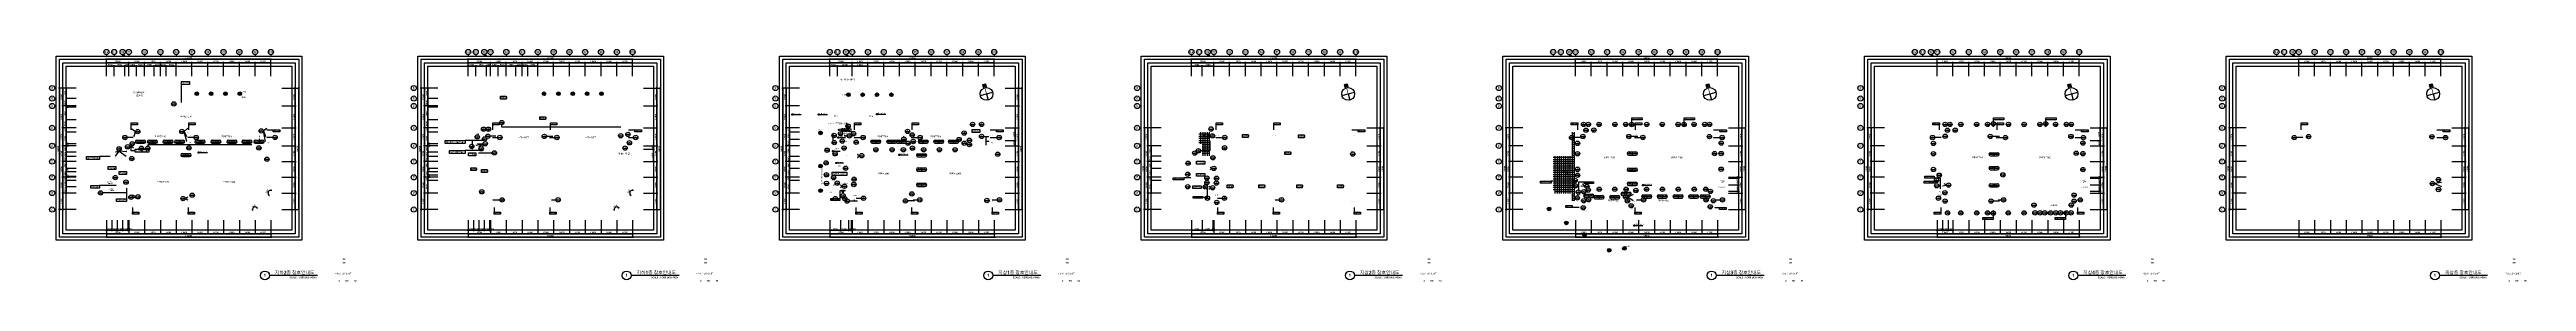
# Model space of a CAD drawing. Header units: millimetres. Extents: x 28132 to 190005487, y 7641 to 455456909.
# Drawn here: x 28132 to 1753980, y 7641 to 169666 of the extents above; entities outside this region: 2.
import ezdxf
from ezdxf.enums import TextEntityAlignment as Align

# ---------------------------------------------------------------- set-up
doc = ezdxf.new("R2010")
doc.units = ezdxf.units.MM
doc.header["$LTSCALE"] = 400
doc.header["$MEASUREMENT"] = 0
doc.header["$PDSIZE"] = -10
doc.linetypes.add('HID', pattern=[2, 1.1, -0.9])
doc.layers.get('0').update_dxf_attribs({"linetype": 'CONTINUOUS'})
doc.layers.get('Defpoints').update_dxf_attribs({"color": 153, "linetype": 'CONTINUOUS'})
for name, color, linetype in [('0_AW', 3, 'CONTINUOUS'), ('0_FSD', 1, 'CONTINUOUS'), ('0_FSS', 1, 'CONTINUOUS'), ('0_OHD', 2, 'CONTINUOUS'), ('0_SD', 4, 'CONTINUOUS'), ('0_SSD', 4, 'CONTINUOUS'), ('8', 8, 'CONTINUOUS'), ('A-ANNO-TEXT2', 7, 'CONTINUOUS'), ('COL', 2, 'CONTINUOUS'), ('SYM', 8, 'CONTINUOUS'), ('X-SEC-종$0$A-ST-AXIS-BUB', 7, 'CONTINUOUS'), ('도로레벨', 5, 'CONTINUOUS'), ('자전거거치대', 5, 'CONTINUOUS'), ('전면공지', 98, 'CONTINUOUS'), ('지적', 7, 'CONTINUOUS')]:
    doc.layers.add(name, color=color, linetype=linetype)
doc.layers.add('A-XXXX-SYMB', color=7, linetype='CONTINUOUS', lineweight=25)
doc.layers.add('XR-평면도$0$A-SSXK-LEAD', color=7, linetype='CONTINUOUS', lineweight=25)
doc.layers.add('Defpoint', color=161, linetype='CONTINUOUS', plot=False)
doc.styles.add('SHP_신사리', font='NanumGothicBold.ttf')
doc.styles.add('돋움체', font='')
doc.styles.add('송현플러스-돋움체', font='NanumGothicBold.ttf')
doc.styles.get('돋움체').set_extended_font_data('DotumChe')
doc.dimstyles.new('SHP 600', dxfattribs={"dimscale": 300, "dimtxt": 3.5, "dimasz": 1, "dimexe": 2, "dimexo": 2, "dimgap": 1, "dimtad": 1, "dimdec": 0, "dimzin": 0, "dimdsep": 46, "dimtxsty": '송현플러스-돋움체', "dimblk": 'DIMDOT', "dimcen": 0.09, "dimclrt": 3, "dimadec": 0, "dimazin": 1, "dimtfac": 1, "dimtdec": 0, "dimtix": 1, "dimtmove": 2, "dimatfit": 0, "dimldrblk": 'DIMDOT', "dimfxl": 1, "dimtfillclr": 3, "dimtolj": 1, "dimtzin": 0, "dimarcsym": 0})

# ---------------------------------------------------------------- blocks, each defined once
blk = doc.blocks.new('DIMDOT')
at = {"color": 0}
blk.add_line((-2, 0), (2, 0), dxfattribs=at)
for radius in [0.5, 0.25]:
    blk.add_circle((0, 0), radius, dxfattribs=at)
blk = doc.blocks.new('*D4')
at = {"color": 0, "lineweight": -2}
for p, q in [((319782, 151016), (319782, 163416)), ((434082, 162816), (320082, 162816)), ((434382, 151016), (434382, 163416))]:
    blk.add_line(p, q, dxfattribs=at)
at = {"layer": 'Defpoints', "color": 0}
for p in [(319782, 162816), (319782, 150416), (434382, 150416)]:
    blk.add_point(p, dxfattribs=at)
at = {"color": 0, "linetype": 'ByBlock', "lineweight": -2, "xscale": 300, "yscale": 300, "zscale": 300, "rotation": 180}
blk.add_blockref('DIMDOT', (319782, 162816), dxfattribs=at)
at = {"color": 0, "linetype": 'ByBlock', "lineweight": -2, "xscale": 300, "yscale": 300, "zscale": 300}
blk.add_blockref('DIMDOT', (434382, 162816), dxfattribs=at)
at = {"color": 3, "insert": (377082, 163696), "char_height": 1050, "attachment_point": 5, "style": '송현플러스-돋움체'}
blk.add_mtext('\\A1;114600', dxfattribs=at)
blk = doc.blocks.new('*D5')
at = {"color": 0, "lineweight": -2}
for p, q in [((335382, 151016), (335382, 161016)), ((346082, 160416), (335682, 160416)), ((346382, 151016), (346382, 161016))]:
    blk.add_line(p, q, dxfattribs=at)
at = {"layer": 'Defpoints', "color": 0}
for p in [(335382, 160416), (335382, 150416), (346382, 150416)]:
    blk.add_point(p, dxfattribs=at)
at = {"color": 0, "linetype": 'ByBlock', "lineweight": -2, "xscale": 300, "yscale": 300, "zscale": 300, "rotation": 180}
blk.add_blockref('DIMDOT', (335382, 160416), dxfattribs=at)
at = {"color": 0, "linetype": 'ByBlock', "lineweight": -2, "xscale": 300, "yscale": 300, "zscale": 300}
blk.add_blockref('DIMDOT', (346382, 160416), dxfattribs=at)
at = {"color": 3, "insert": (340882, 161292), "char_height": 1050, "attachment_point": 5, "style": '송현플러스-돋움체'}
blk.add_mtext('\\A1;11000', dxfattribs=at)
blk = doc.blocks.new('*D6')
at = {"color": 0, "lineweight": -2}
for p, q in [((346382, 151016), (346382, 161016)), ((357082, 160416), (346682, 160416)), ((357382, 151016), (357382, 161016))]:
    blk.add_line(p, q, dxfattribs=at)
at = {"layer": 'Defpoints', "color": 0}
for p in [(346382, 160416), (346382, 150416), (357382, 150416)]:
    blk.add_point(p, dxfattribs=at)
at = {"color": 0, "linetype": 'ByBlock', "lineweight": -2, "xscale": 300, "yscale": 300, "zscale": 300, "rotation": 180}
blk.add_blockref('DIMDOT', (346382, 160416), dxfattribs=at)
at = {"color": 0, "linetype": 'ByBlock', "lineweight": -2, "xscale": 300, "yscale": 300, "zscale": 300}
blk.add_blockref('DIMDOT', (357382, 160416), dxfattribs=at)
at = {"color": 3, "insert": (351882, 161292), "char_height": 1050, "attachment_point": 5, "style": '송현플러스-돋움체'}
blk.add_mtext('\\A1;11000', dxfattribs=at)
blk = doc.blocks.new('*D7')
at = {"color": 0, "lineweight": -2}
for p, q in [((357382, 151016), (357382, 161016)), ((368082, 160416), (357682, 160416)), ((368382, 151016), (368382, 161016))]:
    blk.add_line(p, q, dxfattribs=at)
at = {"layer": 'Defpoints', "color": 0}
for p in [(357382, 160416), (357382, 150416), (368382, 150416)]:
    blk.add_point(p, dxfattribs=at)
at = {"color": 0, "linetype": 'ByBlock', "lineweight": -2, "xscale": 300, "yscale": 300, "zscale": 300, "rotation": 180}
blk.add_blockref('DIMDOT', (357382, 160416), dxfattribs=at)
at = {"color": 0, "linetype": 'ByBlock', "lineweight": -2, "xscale": 300, "yscale": 300, "zscale": 300}
blk.add_blockref('DIMDOT', (368382, 160416), dxfattribs=at)
at = {"color": 3, "insert": (362882, 161292), "char_height": 1050, "attachment_point": 5, "style": '송현플러스-돋움체'}
blk.add_mtext('\\A1;11000', dxfattribs=at)
blk = doc.blocks.new('*D8')
at = {"color": 0, "lineweight": -2}
for p, q in [((368382, 151016), (368382, 161016)), ((379082, 160416), (368682, 160416)), ((379382, 151016), (379382, 161016))]:
    blk.add_line(p, q, dxfattribs=at)
at = {"layer": 'Defpoints', "color": 0}
for p in [(368382, 160416), (368382, 150416), (379382, 150416)]:
    blk.add_point(p, dxfattribs=at)
at = {"color": 0, "linetype": 'ByBlock', "lineweight": -2, "xscale": 300, "yscale": 300, "zscale": 300, "rotation": 180}
blk.add_blockref('DIMDOT', (368382, 160416), dxfattribs=at)
at = {"color": 0, "linetype": 'ByBlock', "lineweight": -2, "xscale": 300, "yscale": 300, "zscale": 300}
blk.add_blockref('DIMDOT', (379382, 160416), dxfattribs=at)
at = {"color": 3, "insert": (373882, 161292), "char_height": 1050, "attachment_point": 5, "style": '송현플러스-돋움체'}
blk.add_mtext('\\A1;11000', dxfattribs=at)
blk = doc.blocks.new('*D9')
at = {"color": 0, "lineweight": -2}
for p, q in [((379382, 151016), (379382, 161016)), ((390082, 160416), (379682, 160416)), ((390382, 151016), (390382, 161016))]:
    blk.add_line(p, q, dxfattribs=at)
at = {"layer": 'Defpoints', "color": 0}
for p in [(379382, 160416), (379382, 150416), (390382, 150416)]:
    blk.add_point(p, dxfattribs=at)
at = {"color": 0, "linetype": 'ByBlock', "lineweight": -2, "xscale": 300, "yscale": 300, "zscale": 300, "rotation": 180}
blk.add_blockref('DIMDOT', (379382, 160416), dxfattribs=at)
at = {"color": 0, "linetype": 'ByBlock', "lineweight": -2, "xscale": 300, "yscale": 300, "zscale": 300}
blk.add_blockref('DIMDOT', (390382, 160416), dxfattribs=at)
at = {"color": 3, "insert": (384882, 161292), "char_height": 1050, "attachment_point": 5, "style": '송현플러스-돋움체'}
blk.add_mtext('\\A1;11000', dxfattribs=at)
blk = doc.blocks.new('*D10')
at = {"color": 0, "lineweight": -2}
for p, q in [((390382, 151016), (390382, 161016)), ((401082, 160416), (390682, 160416)), ((401382, 151016), (401382, 161016))]:
    blk.add_line(p, q, dxfattribs=at)
at = {"layer": 'Defpoints', "color": 0}
for p in [(390382, 160416), (390382, 150416), (401382, 150416)]:
    blk.add_point(p, dxfattribs=at)
at = {"color": 0, "linetype": 'ByBlock', "lineweight": -2, "xscale": 300, "yscale": 300, "zscale": 300, "rotation": 180}
blk.add_blockref('DIMDOT', (390382, 160416), dxfattribs=at)
at = {"color": 0, "linetype": 'ByBlock', "lineweight": -2, "xscale": 300, "yscale": 300, "zscale": 300}
blk.add_blockref('DIMDOT', (401382, 160416), dxfattribs=at)
at = {"color": 3, "insert": (395882, 161292), "char_height": 1050, "attachment_point": 5, "style": '송현플러스-돋움체'}
blk.add_mtext('\\A1;11000', dxfattribs=at)
blk = doc.blocks.new('*D11')
at = {"color": 0, "lineweight": -2}
for p, q in [((401382, 151016), (401382, 161016)), ((412082, 160416), (401682, 160416)), ((412382, 151016), (412382, 161016))]:
    blk.add_line(p, q, dxfattribs=at)
at = {"layer": 'Defpoints', "color": 0}
for p in [(401382, 160416), (401382, 150416), (412382, 150416)]:
    blk.add_point(p, dxfattribs=at)
at = {"color": 0, "linetype": 'ByBlock', "lineweight": -2, "xscale": 300, "yscale": 300, "zscale": 300, "rotation": 180}
blk.add_blockref('DIMDOT', (401382, 160416), dxfattribs=at)
at = {"color": 0, "linetype": 'ByBlock', "lineweight": -2, "xscale": 300, "yscale": 300, "zscale": 300}
blk.add_blockref('DIMDOT', (412382, 160416), dxfattribs=at)
at = {"color": 3, "insert": (406882, 161292), "char_height": 1050, "attachment_point": 5, "style": '송현플러스-돋움체'}
blk.add_mtext('\\A1;11000', dxfattribs=at)
blk = doc.blocks.new('*D12')
at = {"color": 0, "lineweight": -2}
for p, q in [((412382, 151016), (412382, 161016)), ((423082, 160416), (412682, 160416)), ((423382, 151016), (423382, 161016))]:
    blk.add_line(p, q, dxfattribs=at)
at = {"layer": 'Defpoints', "color": 0}
for p in [(412382, 160416), (412382, 150416), (423382, 150416)]:
    blk.add_point(p, dxfattribs=at)
at = {"color": 0, "linetype": 'ByBlock', "lineweight": -2, "xscale": 300, "yscale": 300, "zscale": 300, "rotation": 180}
blk.add_blockref('DIMDOT', (412382, 160416), dxfattribs=at)
at = {"color": 0, "linetype": 'ByBlock', "lineweight": -2, "xscale": 300, "yscale": 300, "zscale": 300}
blk.add_blockref('DIMDOT', (423382, 160416), dxfattribs=at)
at = {"color": 3, "insert": (417882, 161292), "char_height": 1050, "attachment_point": 5, "style": '송현플러스-돋움체'}
blk.add_mtext('\\A1;11000', dxfattribs=at)
blk = doc.blocks.new('*D13')
at = {"color": 0, "lineweight": -2}
for p, q in [((423382, 151016), (423382, 161016)), ((434082, 160416), (423682, 160416)), ((434382, 151016), (434382, 161016))]:
    blk.add_line(p, q, dxfattribs=at)
at = {"layer": 'Defpoints', "color": 0}
for p in [(423382, 160416), (423382, 150416), (434382, 150416)]:
    blk.add_point(p, dxfattribs=at)
at = {"color": 0, "linetype": 'ByBlock', "lineweight": -2, "xscale": 300, "yscale": 300, "zscale": 300, "rotation": 180}
blk.add_blockref('DIMDOT', (423382, 160416), dxfattribs=at)
at = {"color": 0, "linetype": 'ByBlock', "lineweight": -2, "xscale": 300, "yscale": 300, "zscale": 300}
blk.add_blockref('DIMDOT', (434382, 160416), dxfattribs=at)
at = {"color": 3, "insert": (428882, 161292), "char_height": 1050, "attachment_point": 5, "style": '송현플러스-돋움체'}
blk.add_mtext('\\A1;11000', dxfattribs=at)
blk = doc.blocks.new('*D14')
at = {"color": 0, "lineweight": -2}
for p, q in [((319782, 151016), (319782, 161016)), ((335082, 160416), (320082, 160416)), ((335382, 151016), (335382, 161016))]:
    blk.add_line(p, q, dxfattribs=at)
at = {"layer": 'Defpoints', "color": 0}
for p in [(319782, 160416), (319782, 150416), (335382, 150416)]:
    blk.add_point(p, dxfattribs=at)
at = {"color": 0, "linetype": 'ByBlock', "lineweight": -2, "xscale": 300, "yscale": 300, "zscale": 300, "rotation": 180}
blk.add_blockref('DIMDOT', (319782, 160416), dxfattribs=at)
at = {"color": 0, "linetype": 'ByBlock', "lineweight": -2, "xscale": 300, "yscale": 300, "zscale": 300}
blk.add_blockref('DIMDOT', (335382, 160416), dxfattribs=at)
at = {"color": 3, "insert": (327582, 161296), "char_height": 1050, "attachment_point": 5, "style": '송현플러스-돋움체'}
blk.add_mtext('\\A1;15600', dxfattribs=at)
blk = doc.blocks.new('*D15')
at = {"color": 0, "lineweight": -2}
for p, q in [((319782, 151016), (319782, 158616)), ((324782, 158016), (320082, 158016)), ((325082, 151016), (325082, 158616))]:
    blk.add_line(p, q, dxfattribs=at)
at = {"layer": 'Defpoints', "color": 0}
for p in [(319782, 158016), (319782, 150416), (325082, 150416)]:
    blk.add_point(p, dxfattribs=at)
at = {"color": 0, "linetype": 'ByBlock', "lineweight": -2, "xscale": 300, "yscale": 300, "zscale": 300, "rotation": 180}
blk.add_blockref('DIMDOT', (319782, 158016), dxfattribs=at)
at = {"color": 0, "linetype": 'ByBlock', "lineweight": -2, "xscale": 300, "yscale": 300, "zscale": 300}
blk.add_blockref('DIMDOT', (325082, 158016), dxfattribs=at)
at = {"color": 3, "insert": (322432, 158896), "char_height": 1050, "attachment_point": 5, "style": '송현플러스-돋움체'}
blk.add_mtext('\\A1;5300', dxfattribs=at)
blk = doc.blocks.new('*D16')
at = {"color": 0, "lineweight": -2}
for p, q in [((325082, 151016), (325082, 158616)), ((332282, 158016), (325382, 158016)), ((332582, 151016), (332582, 158616))]:
    blk.add_line(p, q, dxfattribs=at)
at = {"layer": 'Defpoints', "color": 0}
for p in [(325082, 158016), (325082, 150416), (332582, 150416)]:
    blk.add_point(p, dxfattribs=at)
at = {"color": 0, "linetype": 'ByBlock', "lineweight": -2, "xscale": 300, "yscale": 300, "zscale": 300, "rotation": 180}
blk.add_blockref('DIMDOT', (325082, 158016), dxfattribs=at)
at = {"color": 0, "linetype": 'ByBlock', "lineweight": -2, "xscale": 300, "yscale": 300, "zscale": 300}
blk.add_blockref('DIMDOT', (332582, 158016), dxfattribs=at)
at = {"color": 3, "insert": (328832, 158894), "char_height": 1050, "attachment_point": 5, "style": '송현플러스-돋움체'}
blk.add_mtext('\\A1;7500', dxfattribs=at)
blk = doc.blocks.new('*D17')
at = {"color": 0, "lineweight": -2}
for p, q in [((332582, 151016), (332582, 158616)), ((335082, 158016), (332882, 158016)), ((335382, 151016), (335382, 158616))]:
    blk.add_line(p, q, dxfattribs=at)
at = {"layer": 'Defpoints', "color": 0}
for p in [(332582, 158016), (332582, 150416), (335382, 150416)]:
    blk.add_point(p, dxfattribs=at)
at = {"color": 0, "linetype": 'ByBlock', "lineweight": -2, "xscale": 300, "yscale": 300, "zscale": 300, "rotation": 180}
blk.add_blockref('DIMDOT', (332582, 158016), dxfattribs=at)
at = {"color": 0, "linetype": 'ByBlock', "lineweight": -2, "xscale": 300, "yscale": 300, "zscale": 300}
blk.add_blockref('DIMDOT', (335382, 158016), dxfattribs=at)
at = {"color": 3, "insert": (333982, 158917), "char_height": 1050, "attachment_point": 5, "style": '송현플러스-돋움체'}
blk.add_mtext('\\A1;2800', dxfattribs=at)
blk = doc.blocks.new('*D18')
at = {"color": 0, "lineweight": -2}
for p, q in [((335382, 151016), (335382, 158616)), ((340482, 158016), (335682, 158016)), ((340782, 151016), (340782, 158616))]:
    blk.add_line(p, q, dxfattribs=at)
at = {"layer": 'Defpoints', "color": 0}
for p in [(335382, 158016), (335382, 150416), (340782, 150416)]:
    blk.add_point(p, dxfattribs=at)
at = {"color": 0, "linetype": 'ByBlock', "lineweight": -2, "xscale": 300, "yscale": 300, "zscale": 300, "rotation": 180}
blk.add_blockref('DIMDOT', (335382, 158016), dxfattribs=at)
at = {"color": 0, "linetype": 'ByBlock', "lineweight": -2, "xscale": 300, "yscale": 300, "zscale": 300}
blk.add_blockref('DIMDOT', (340782, 158016), dxfattribs=at)
at = {"color": 3, "insert": (338082, 158894), "char_height": 1050, "attachment_point": 5, "style": '송현플러스-돋움체'}
blk.add_mtext('\\A1;5400', dxfattribs=at)
blk = doc.blocks.new('*D19')
at = {"color": 0, "lineweight": -2}
for p, q in [((340782, 151016), (340782, 158616)), ((346082, 158016), (341082, 158016)), ((346382, 151016), (346382, 158616))]:
    blk.add_line(p, q, dxfattribs=at)
at = {"layer": 'Defpoints', "color": 0}
for p in [(340782, 158016), (340782, 150416), (346382, 150416)]:
    blk.add_point(p, dxfattribs=at)
at = {"color": 0, "linetype": 'ByBlock', "lineweight": -2, "xscale": 300, "yscale": 300, "zscale": 300, "rotation": 180}
blk.add_blockref('DIMDOT', (340782, 158016), dxfattribs=at)
at = {"color": 0, "linetype": 'ByBlock', "lineweight": -2, "xscale": 300, "yscale": 300, "zscale": 300}
blk.add_blockref('DIMDOT', (346382, 158016), dxfattribs=at)
at = {"color": 3, "insert": (343582, 158896), "char_height": 1050, "attachment_point": 5, "style": '송현플러스-돋움체'}
blk.add_mtext('\\A1;5600', dxfattribs=at)
blk = doc.blocks.new('*D20')
at = {"color": 0, "lineweight": -2}
for p, q in [((346382, 151016), (346382, 158616)), ((352682, 158016), (346682, 158016)), ((352982, 151016), (352982, 158616))]:
    blk.add_line(p, q, dxfattribs=at)
at = {"layer": 'Defpoints', "color": 0}
for p in [(346382, 158016), (346382, 150416), (352982, 150416)]:
    blk.add_point(p, dxfattribs=at)
at = {"color": 0, "linetype": 'ByBlock', "lineweight": -2, "xscale": 300, "yscale": 300, "zscale": 300, "rotation": 180}
blk.add_blockref('DIMDOT', (346382, 158016), dxfattribs=at)
at = {"color": 0, "linetype": 'ByBlock', "lineweight": -2, "xscale": 300, "yscale": 300, "zscale": 300}
blk.add_blockref('DIMDOT', (352982, 158016), dxfattribs=at)
at = {"color": 3, "insert": (349682, 158896), "char_height": 1050, "attachment_point": 5, "style": '송현플러스-돋움체'}
blk.add_mtext('\\A1;6600', dxfattribs=at)
blk = doc.blocks.new('*D21')
at = {"color": 0, "lineweight": -2}
for p, q in [((352982, 151016), (352982, 158616)), ((357082, 158016), (353282, 158016)), ((357382, 151016), (357382, 158616))]:
    blk.add_line(p, q, dxfattribs=at)
at = {"layer": 'Defpoints', "color": 0}
for p in [(352982, 158016), (352982, 150416), (357382, 150416)]:
    blk.add_point(p, dxfattribs=at)
at = {"color": 0, "linetype": 'ByBlock', "lineweight": -2, "xscale": 300, "yscale": 300, "zscale": 300, "rotation": 180}
blk.add_blockref('DIMDOT', (352982, 158016), dxfattribs=at)
at = {"color": 0, "linetype": 'ByBlock', "lineweight": -2, "xscale": 300, "yscale": 300, "zscale": 300}
blk.add_blockref('DIMDOT', (357382, 158016), dxfattribs=at)
at = {"color": 3, "insert": (355182, 158892), "char_height": 1050, "attachment_point": 5, "style": '송현플러스-돋움체'}
blk.add_mtext('\\A1;4400', dxfattribs=at)
blk = doc.blocks.new('*D22')
at = {"color": 0, "lineweight": -2}
for p, q in [((357082, 158016), (356782, 158016)), ((357382, 151016), (357382, 158616)), ((361482, 158016), (357382, 158016)), ((361482, 151016), (361482, 158616)), ((361782, 158016), (362082, 158016))]:
    blk.add_line(p, q, dxfattribs=at)
at = {"layer": 'Defpoints', "color": 0}
for p in [(357382, 158016), (357382, 150416), (361482, 150416)]:
    blk.add_point(p, dxfattribs=at)
at = {"color": 0, "linetype": 'ByBlock', "lineweight": -2, "xscale": 300, "yscale": 300, "zscale": 300}
blk.add_blockref('DIMDOT', (357382, 158016), dxfattribs=at)
at = {"color": 0, "linetype": 'ByBlock', "lineweight": -2, "xscale": 300, "yscale": 300, "zscale": 300, "rotation": 180}
blk.add_blockref('DIMDOT', (361482, 158016), dxfattribs=at)
at = {"color": 3, "insert": (359432, 158892), "char_height": 1050, "attachment_point": 5, "style": '송현플러스-돋움체'}
blk.add_mtext('\\A1;4100', dxfattribs=at)
blk = doc.blocks.new('*D23')
at = {"color": 0, "lineweight": -2}
for p, q in [((361482, 151016), (361482, 158616)), ((368082, 158016), (361782, 158016)), ((368382, 151016), (368382, 158616))]:
    blk.add_line(p, q, dxfattribs=at)
at = {"layer": 'Defpoints', "color": 0}
for p in [(361482, 158016), (361482, 150416), (368382, 150416)]:
    blk.add_point(p, dxfattribs=at)
at = {"color": 0, "linetype": 'ByBlock', "lineweight": -2, "xscale": 300, "yscale": 300, "zscale": 300, "rotation": 180}
blk.add_blockref('DIMDOT', (361482, 158016), dxfattribs=at)
at = {"color": 0, "linetype": 'ByBlock', "lineweight": -2, "xscale": 300, "yscale": 300, "zscale": 300}
blk.add_blockref('DIMDOT', (368382, 158016), dxfattribs=at)
at = {"color": 3, "insert": (364932, 158896), "char_height": 1050, "attachment_point": 5, "style": '송현플러스-돋움체'}
blk.add_mtext('\\A1;6900', dxfattribs=at)
blk = doc.blocks.new('X-SEC-종$0$A-ST-AXIS-BUB-1')
at = {"layer": 'X-SEC-종$0$A-ST-AXIS-BUB'}
blk.add_line((0, 350), (0, 0), dxfattribs=at)
blk.add_circle((0, 950), 600, dxfattribs=at)
blk = doc.blocks.new('A$C75C439D1')
at = {"layer": 'X-SEC-종$0$A-ST-AXIS-BUB'}
blk.add_line((1800, 1050, -103000), (1800, 525, -103000), dxfattribs=at)
at = {"layer": 'X-SEC-종$0$A-ST-AXIS-BUB', "elevation": -103000}
blk.add_lwpolyline([(3323, 0), (3323, 525), (1800, 525)], dxfattribs=at)
at = {"layer": 'X-SEC-종$0$A-ST-AXIS-BUB'}
blk.add_circle((1800, 2850, -103000), 1800, dxfattribs=at)
blk = doc.blocks.new('*D24')
at = {"color": 0, "lineweight": -2}
for p, q in [((571782, 151016), (571782, 163416)), ((686082, 162816), (572082, 162816)), ((686382, 151016), (686382, 163416))]:
    blk.add_line(p, q, dxfattribs=at)
at = {"layer": 'Defpoints', "color": 0}
for p in [(571782, 162816), (571782, 150416), (686382, 150416)]:
    blk.add_point(p, dxfattribs=at)
at = {"color": 0, "linetype": 'ByBlock', "lineweight": -2, "xscale": 300, "yscale": 300, "zscale": 300, "rotation": 180}
blk.add_blockref('DIMDOT', (571782, 162816), dxfattribs=at)
at = {"color": 0, "linetype": 'ByBlock', "lineweight": -2, "xscale": 300, "yscale": 300, "zscale": 300}
blk.add_blockref('DIMDOT', (686382, 162816), dxfattribs=at)
at = {"color": 3, "insert": (629082, 163696), "char_height": 1050, "attachment_point": 5, "style": '송현플러스-돋움체'}
blk.add_mtext('\\A1;114600', dxfattribs=at)
blk = doc.blocks.new('*D25')
at = {"color": 0, "lineweight": -2}
for p, q in [((587382, 151016), (587382, 161016)), ((598082, 160416), (587682, 160416)), ((598382, 151016), (598382, 161016))]:
    blk.add_line(p, q, dxfattribs=at)
at = {"layer": 'Defpoints', "color": 0}
for p in [(587382, 160416), (587382, 150416), (598382, 150416)]:
    blk.add_point(p, dxfattribs=at)
at = {"color": 0, "linetype": 'ByBlock', "lineweight": -2, "xscale": 300, "yscale": 300, "zscale": 300, "rotation": 180}
blk.add_blockref('DIMDOT', (587382, 160416), dxfattribs=at)
at = {"color": 0, "linetype": 'ByBlock', "lineweight": -2, "xscale": 300, "yscale": 300, "zscale": 300}
blk.add_blockref('DIMDOT', (598382, 160416), dxfattribs=at)
at = {"color": 3, "insert": (592882, 161292), "char_height": 1050, "attachment_point": 5, "style": '송현플러스-돋움체'}
blk.add_mtext('\\A1;11000', dxfattribs=at)
blk = doc.blocks.new('*D26')
at = {"color": 0, "lineweight": -2}
for p, q in [((598382, 151016), (598382, 161016)), ((609082, 160416), (598682, 160416)), ((609382, 151016), (609382, 161016))]:
    blk.add_line(p, q, dxfattribs=at)
at = {"layer": 'Defpoints', "color": 0}
for p in [(598382, 160416), (598382, 150416), (609382, 150416)]:
    blk.add_point(p, dxfattribs=at)
at = {"color": 0, "linetype": 'ByBlock', "lineweight": -2, "xscale": 300, "yscale": 300, "zscale": 300, "rotation": 180}
blk.add_blockref('DIMDOT', (598382, 160416), dxfattribs=at)
at = {"color": 0, "linetype": 'ByBlock', "lineweight": -2, "xscale": 300, "yscale": 300, "zscale": 300}
blk.add_blockref('DIMDOT', (609382, 160416), dxfattribs=at)
at = {"color": 3, "insert": (603882, 161292), "char_height": 1050, "attachment_point": 5, "style": '송현플러스-돋움체'}
blk.add_mtext('\\A1;11000', dxfattribs=at)
blk = doc.blocks.new('*D27')
at = {"color": 0, "lineweight": -2}
for p, q in [((609382, 151016), (609382, 161016)), ((620082, 160416), (609682, 160416)), ((620382, 151016), (620382, 161016))]:
    blk.add_line(p, q, dxfattribs=at)
at = {"layer": 'Defpoints', "color": 0}
for p in [(609382, 160416), (609382, 150416), (620382, 150416)]:
    blk.add_point(p, dxfattribs=at)
at = {"color": 0, "linetype": 'ByBlock', "lineweight": -2, "xscale": 300, "yscale": 300, "zscale": 300, "rotation": 180}
blk.add_blockref('DIMDOT', (609382, 160416), dxfattribs=at)
at = {"color": 0, "linetype": 'ByBlock', "lineweight": -2, "xscale": 300, "yscale": 300, "zscale": 300}
blk.add_blockref('DIMDOT', (620382, 160416), dxfattribs=at)
at = {"color": 3, "insert": (614882, 161292), "char_height": 1050, "attachment_point": 5, "style": '송현플러스-돋움체'}
blk.add_mtext('\\A1;11000', dxfattribs=at)
blk = doc.blocks.new('*D28')
at = {"color": 0, "lineweight": -2}
for p, q in [((620382, 151016), (620382, 161016)), ((631082, 160416), (620682, 160416)), ((631382, 151016), (631382, 161016))]:
    blk.add_line(p, q, dxfattribs=at)
at = {"layer": 'Defpoints', "color": 0}
for p in [(620382, 160416), (620382, 150416), (631382, 150416)]:
    blk.add_point(p, dxfattribs=at)
at = {"color": 0, "linetype": 'ByBlock', "lineweight": -2, "xscale": 300, "yscale": 300, "zscale": 300, "rotation": 180}
blk.add_blockref('DIMDOT', (620382, 160416), dxfattribs=at)
at = {"color": 0, "linetype": 'ByBlock', "lineweight": -2, "xscale": 300, "yscale": 300, "zscale": 300}
blk.add_blockref('DIMDOT', (631382, 160416), dxfattribs=at)
at = {"color": 3, "insert": (625882, 161292), "char_height": 1050, "attachment_point": 5, "style": '송현플러스-돋움체'}
blk.add_mtext('\\A1;11000', dxfattribs=at)
blk = doc.blocks.new('*D29')
at = {"color": 0, "lineweight": -2}
for p, q in [((631382, 151016), (631382, 161016)), ((642082, 160416), (631682, 160416)), ((642382, 151016), (642382, 161016))]:
    blk.add_line(p, q, dxfattribs=at)
at = {"layer": 'Defpoints', "color": 0}
for p in [(631382, 160416), (631382, 150416), (642382, 150416)]:
    blk.add_point(p, dxfattribs=at)
at = {"color": 0, "linetype": 'ByBlock', "lineweight": -2, "xscale": 300, "yscale": 300, "zscale": 300, "rotation": 180}
blk.add_blockref('DIMDOT', (631382, 160416), dxfattribs=at)
at = {"color": 0, "linetype": 'ByBlock', "lineweight": -2, "xscale": 300, "yscale": 300, "zscale": 300}
blk.add_blockref('DIMDOT', (642382, 160416), dxfattribs=at)
at = {"color": 3, "insert": (636882, 161292), "char_height": 1050, "attachment_point": 5, "style": '송현플러스-돋움체'}
blk.add_mtext('\\A1;11000', dxfattribs=at)
blk = doc.blocks.new('*D30')
at = {"color": 0, "lineweight": -2}
for p, q in [((642382, 151016), (642382, 161016)), ((653082, 160416), (642682, 160416)), ((653382, 151016), (653382, 161016))]:
    blk.add_line(p, q, dxfattribs=at)
at = {"layer": 'Defpoints', "color": 0}
for p in [(642382, 160416), (642382, 150416), (653382, 150416)]:
    blk.add_point(p, dxfattribs=at)
at = {"color": 0, "linetype": 'ByBlock', "lineweight": -2, "xscale": 300, "yscale": 300, "zscale": 300, "rotation": 180}
blk.add_blockref('DIMDOT', (642382, 160416), dxfattribs=at)
at = {"color": 0, "linetype": 'ByBlock', "lineweight": -2, "xscale": 300, "yscale": 300, "zscale": 300}
blk.add_blockref('DIMDOT', (653382, 160416), dxfattribs=at)
at = {"color": 3, "insert": (647882, 161292), "char_height": 1050, "attachment_point": 5, "style": '송현플러스-돋움체'}
blk.add_mtext('\\A1;11000', dxfattribs=at)
blk = doc.blocks.new('*D31')
at = {"color": 0, "lineweight": -2}
for p, q in [((653382, 151016), (653382, 161016)), ((664082, 160416), (653682, 160416)), ((664382, 151016), (664382, 161016))]:
    blk.add_line(p, q, dxfattribs=at)
at = {"layer": 'Defpoints', "color": 0}
for p in [(653382, 160416), (653382, 150416), (664382, 150416)]:
    blk.add_point(p, dxfattribs=at)
at = {"color": 0, "linetype": 'ByBlock', "lineweight": -2, "xscale": 300, "yscale": 300, "zscale": 300, "rotation": 180}
blk.add_blockref('DIMDOT', (653382, 160416), dxfattribs=at)
at = {"color": 0, "linetype": 'ByBlock', "lineweight": -2, "xscale": 300, "yscale": 300, "zscale": 300}
blk.add_blockref('DIMDOT', (664382, 160416), dxfattribs=at)
at = {"color": 3, "insert": (658882, 161292), "char_height": 1050, "attachment_point": 5, "style": '송현플러스-돋움체'}
blk.add_mtext('\\A1;11000', dxfattribs=at)
blk = doc.blocks.new('*D32')
at = {"color": 0, "lineweight": -2}
for p, q in [((664382, 151016), (664382, 161016)), ((675082, 160416), (664682, 160416)), ((675382, 151016), (675382, 161016))]:
    blk.add_line(p, q, dxfattribs=at)
at = {"layer": 'Defpoints', "color": 0}
for p in [(664382, 160416), (664382, 150416), (675382, 150416)]:
    blk.add_point(p, dxfattribs=at)
at = {"color": 0, "linetype": 'ByBlock', "lineweight": -2, "xscale": 300, "yscale": 300, "zscale": 300, "rotation": 180}
blk.add_blockref('DIMDOT', (664382, 160416), dxfattribs=at)
at = {"color": 0, "linetype": 'ByBlock', "lineweight": -2, "xscale": 300, "yscale": 300, "zscale": 300}
blk.add_blockref('DIMDOT', (675382, 160416), dxfattribs=at)
at = {"color": 3, "insert": (669882, 161292), "char_height": 1050, "attachment_point": 5, "style": '송현플러스-돋움체'}
blk.add_mtext('\\A1;11000', dxfattribs=at)
blk = doc.blocks.new('*D33')
at = {"color": 0, "lineweight": -2}
for p, q in [((675382, 151016), (675382, 161016)), ((686082, 160416), (675682, 160416)), ((686382, 151016), (686382, 161016))]:
    blk.add_line(p, q, dxfattribs=at)
at = {"layer": 'Defpoints', "color": 0}
for p in [(675382, 160416), (675382, 150416), (686382, 150416)]:
    blk.add_point(p, dxfattribs=at)
at = {"color": 0, "linetype": 'ByBlock', "lineweight": -2, "xscale": 300, "yscale": 300, "zscale": 300, "rotation": 180}
blk.add_blockref('DIMDOT', (675382, 160416), dxfattribs=at)
at = {"color": 0, "linetype": 'ByBlock', "lineweight": -2, "xscale": 300, "yscale": 300, "zscale": 300}
blk.add_blockref('DIMDOT', (686382, 160416), dxfattribs=at)
at = {"color": 3, "insert": (680882, 161292), "char_height": 1050, "attachment_point": 5, "style": '송현플러스-돋움체'}
blk.add_mtext('\\A1;11000', dxfattribs=at)
blk = doc.blocks.new('*D34')
at = {"color": 0, "lineweight": -2}
for p, q in [((571782, 151016), (571782, 161016)), ((587082, 160416), (572082, 160416)), ((587382, 151016), (587382, 161016))]:
    blk.add_line(p, q, dxfattribs=at)
at = {"layer": 'Defpoints', "color": 0}
for p in [(571782, 160416), (571782, 150416), (587382, 150416)]:
    blk.add_point(p, dxfattribs=at)
at = {"color": 0, "linetype": 'ByBlock', "lineweight": -2, "xscale": 300, "yscale": 300, "zscale": 300, "rotation": 180}
blk.add_blockref('DIMDOT', (571782, 160416), dxfattribs=at)
at = {"color": 0, "linetype": 'ByBlock', "lineweight": -2, "xscale": 300, "yscale": 300, "zscale": 300}
blk.add_blockref('DIMDOT', (587382, 160416), dxfattribs=at)
at = {"color": 3, "insert": (579582, 161296), "char_height": 1050, "attachment_point": 5, "style": '송현플러스-돋움체'}
blk.add_mtext('\\A1;15600', dxfattribs=at)
blk = doc.blocks.new('*D35')
at = {"color": 0, "lineweight": -2}
for p, q in [((571782, 151016), (571782, 158616)), ((576782, 158016), (572082, 158016)), ((577082, 151016), (577082, 158616))]:
    blk.add_line(p, q, dxfattribs=at)
at = {"layer": 'Defpoints', "color": 0}
for p in [(571782, 158016), (571782, 150416), (577082, 150416)]:
    blk.add_point(p, dxfattribs=at)
at = {"color": 0, "linetype": 'ByBlock', "lineweight": -2, "xscale": 300, "yscale": 300, "zscale": 300, "rotation": 180}
blk.add_blockref('DIMDOT', (571782, 158016), dxfattribs=at)
at = {"color": 0, "linetype": 'ByBlock', "lineweight": -2, "xscale": 300, "yscale": 300, "zscale": 300}
blk.add_blockref('DIMDOT', (577082, 158016), dxfattribs=at)
at = {"color": 3, "insert": (574432, 158896), "char_height": 1050, "attachment_point": 5, "style": '송현플러스-돋움체'}
blk.add_mtext('\\A1;5300', dxfattribs=at)
blk = doc.blocks.new('*D36')
at = {"color": 0, "lineweight": -2}
for p, q in [((577082, 151016), (577082, 158616)), ((587082, 158016), (577382, 158016)), ((587382, 151016), (587382, 158616))]:
    blk.add_line(p, q, dxfattribs=at)
at = {"layer": 'Defpoints', "color": 0}
for p in [(577082, 158016), (577082, 150416), (587382, 150416)]:
    blk.add_point(p, dxfattribs=at)
at = {"color": 0, "linetype": 'ByBlock', "lineweight": -2, "xscale": 300, "yscale": 300, "zscale": 300, "rotation": 180}
blk.add_blockref('DIMDOT', (577082, 158016), dxfattribs=at)
at = {"color": 0, "linetype": 'ByBlock', "lineweight": -2, "xscale": 300, "yscale": 300, "zscale": 300}
blk.add_blockref('DIMDOT', (587382, 158016), dxfattribs=at)
at = {"color": 3, "insert": (582232, 158896), "char_height": 1050, "attachment_point": 5, "style": '송현플러스-돋움체'}
blk.add_mtext('\\A1;10300', dxfattribs=at)
blk = doc.blocks.new('*D37')
at = {"color": 0, "lineweight": -2}
for p, q in [((587382, 151016), (587382, 158616)), ((598082, 158016), (587682, 158016)), ((598382, 151016), (598382, 158616))]:
    blk.add_line(p, q, dxfattribs=at)
at = {"layer": 'Defpoints', "color": 0}
for p in [(587382, 158016), (587382, 150416), (598382, 150416)]:
    blk.add_point(p, dxfattribs=at)
at = {"color": 0, "linetype": 'ByBlock', "lineweight": -2, "xscale": 300, "yscale": 300, "zscale": 300, "rotation": 180}
blk.add_blockref('DIMDOT', (587382, 158016), dxfattribs=at)
at = {"color": 0, "linetype": 'ByBlock', "lineweight": -2, "xscale": 300, "yscale": 300, "zscale": 300}
blk.add_blockref('DIMDOT', (598382, 158016), dxfattribs=at)
at = {"color": 3, "insert": (592882, 158892), "char_height": 1050, "attachment_point": 5, "style": '송현플러스-돋움체'}
blk.add_mtext('\\A1;11000', dxfattribs=at)
blk = doc.blocks.new('*D38')
at = {"color": 0, "lineweight": -2}
for p, q in [((823782, 151016), (823782, 163416)), ((938082, 162816), (824082, 162816)), ((938382, 151016), (938382, 163416))]:
    blk.add_line(p, q, dxfattribs=at)
at = {"layer": 'Defpoints', "color": 0}
for p in [(823782, 162816), (823782, 150416), (938382, 150416)]:
    blk.add_point(p, dxfattribs=at)
at = {"color": 0, "linetype": 'ByBlock', "lineweight": -2, "xscale": 300, "yscale": 300, "zscale": 300, "rotation": 180}
blk.add_blockref('DIMDOT', (823782, 162816), dxfattribs=at)
at = {"color": 0, "linetype": 'ByBlock', "lineweight": -2, "xscale": 300, "yscale": 300, "zscale": 300}
blk.add_blockref('DIMDOT', (938382, 162816), dxfattribs=at)
at = {"color": 3, "insert": (881082, 163696), "char_height": 1050, "attachment_point": 5, "style": '송현플러스-돋움체'}
blk.add_mtext('\\A1;114600', dxfattribs=at)
blk = doc.blocks.new('*D39')
at = {"color": 0, "lineweight": -2}
for p, q in [((839382, 151016), (839382, 161016)), ((850082, 160416), (839682, 160416)), ((850382, 151016), (850382, 161016))]:
    blk.add_line(p, q, dxfattribs=at)
at = {"layer": 'Defpoints', "color": 0}
for p in [(839382, 160416), (839382, 150416), (850382, 150416)]:
    blk.add_point(p, dxfattribs=at)
at = {"color": 0, "linetype": 'ByBlock', "lineweight": -2, "xscale": 300, "yscale": 300, "zscale": 300, "rotation": 180}
blk.add_blockref('DIMDOT', (839382, 160416), dxfattribs=at)
at = {"color": 0, "linetype": 'ByBlock', "lineweight": -2, "xscale": 300, "yscale": 300, "zscale": 300}
blk.add_blockref('DIMDOT', (850382, 160416), dxfattribs=at)
at = {"color": 3, "insert": (844882, 161292), "char_height": 1050, "attachment_point": 5, "style": '송현플러스-돋움체'}
blk.add_mtext('\\A1;11000', dxfattribs=at)
blk = doc.blocks.new('*D40')
at = {"color": 0, "lineweight": -2}
for p, q in [((850382, 151016), (850382, 161016)), ((861082, 160416), (850682, 160416)), ((861382, 151016), (861382, 161016))]:
    blk.add_line(p, q, dxfattribs=at)
at = {"layer": 'Defpoints', "color": 0}
for p in [(850382, 160416), (850382, 150416), (861382, 150416)]:
    blk.add_point(p, dxfattribs=at)
at = {"color": 0, "linetype": 'ByBlock', "lineweight": -2, "xscale": 300, "yscale": 300, "zscale": 300, "rotation": 180}
blk.add_blockref('DIMDOT', (850382, 160416), dxfattribs=at)
at = {"color": 0, "linetype": 'ByBlock', "lineweight": -2, "xscale": 300, "yscale": 300, "zscale": 300}
blk.add_blockref('DIMDOT', (861382, 160416), dxfattribs=at)
at = {"color": 3, "insert": (855882, 161292), "char_height": 1050, "attachment_point": 5, "style": '송현플러스-돋움체'}
blk.add_mtext('\\A1;11000', dxfattribs=at)
blk = doc.blocks.new('*D41')
at = {"color": 0, "lineweight": -2}
for p, q in [((861382, 151016), (861382, 161016)), ((872082, 160416), (861682, 160416)), ((872382, 151016), (872382, 161016))]:
    blk.add_line(p, q, dxfattribs=at)
at = {"layer": 'Defpoints', "color": 0}
for p in [(861382, 160416), (861382, 150416), (872382, 150416)]:
    blk.add_point(p, dxfattribs=at)
at = {"color": 0, "linetype": 'ByBlock', "lineweight": -2, "xscale": 300, "yscale": 300, "zscale": 300, "rotation": 180}
blk.add_blockref('DIMDOT', (861382, 160416), dxfattribs=at)
at = {"color": 0, "linetype": 'ByBlock', "lineweight": -2, "xscale": 300, "yscale": 300, "zscale": 300}
blk.add_blockref('DIMDOT', (872382, 160416), dxfattribs=at)
at = {"color": 3, "insert": (866882, 161292), "char_height": 1050, "attachment_point": 5, "style": '송현플러스-돋움체'}
blk.add_mtext('\\A1;11000', dxfattribs=at)
blk = doc.blocks.new('*D42')
at = {"color": 0, "lineweight": -2}
for p, q in [((872382, 151016), (872382, 161016)), ((883082, 160416), (872682, 160416)), ((883382, 151016), (883382, 161016))]:
    blk.add_line(p, q, dxfattribs=at)
at = {"layer": 'Defpoints', "color": 0}
for p in [(872382, 160416), (872382, 150416), (883382, 150416)]:
    blk.add_point(p, dxfattribs=at)
at = {"color": 0, "linetype": 'ByBlock', "lineweight": -2, "xscale": 300, "yscale": 300, "zscale": 300, "rotation": 180}
blk.add_blockref('DIMDOT', (872382, 160416), dxfattribs=at)
at = {"color": 0, "linetype": 'ByBlock', "lineweight": -2, "xscale": 300, "yscale": 300, "zscale": 300}
blk.add_blockref('DIMDOT', (883382, 160416), dxfattribs=at)
at = {"color": 3, "insert": (877882, 161292), "char_height": 1050, "attachment_point": 5, "style": '송현플러스-돋움체'}
blk.add_mtext('\\A1;11000', dxfattribs=at)
blk = doc.blocks.new('*D43')
at = {"color": 0, "lineweight": -2}
for p, q in [((883382, 151016), (883382, 161016)), ((894082, 160416), (883682, 160416)), ((894382, 151016), (894382, 161016))]:
    blk.add_line(p, q, dxfattribs=at)
at = {"layer": 'Defpoints', "color": 0}
for p in [(883382, 160416), (883382, 150416), (894382, 150416)]:
    blk.add_point(p, dxfattribs=at)
at = {"color": 0, "linetype": 'ByBlock', "lineweight": -2, "xscale": 300, "yscale": 300, "zscale": 300, "rotation": 180}
blk.add_blockref('DIMDOT', (883382, 160416), dxfattribs=at)
at = {"color": 0, "linetype": 'ByBlock', "lineweight": -2, "xscale": 300, "yscale": 300, "zscale": 300}
blk.add_blockref('DIMDOT', (894382, 160416), dxfattribs=at)
at = {"color": 3, "insert": (888882, 161292), "char_height": 1050, "attachment_point": 5, "style": '송현플러스-돋움체'}
blk.add_mtext('\\A1;11000', dxfattribs=at)
blk = doc.blocks.new('*D44')
at = {"color": 0, "lineweight": -2}
for p, q in [((894382, 151016), (894382, 161016)), ((905082, 160416), (894682, 160416)), ((905382, 151016), (905382, 161016))]:
    blk.add_line(p, q, dxfattribs=at)
at = {"layer": 'Defpoints', "color": 0}
for p in [(894382, 160416), (894382, 150416), (905382, 150416)]:
    blk.add_point(p, dxfattribs=at)
at = {"color": 0, "linetype": 'ByBlock', "lineweight": -2, "xscale": 300, "yscale": 300, "zscale": 300, "rotation": 180}
blk.add_blockref('DIMDOT', (894382, 160416), dxfattribs=at)
at = {"color": 0, "linetype": 'ByBlock', "lineweight": -2, "xscale": 300, "yscale": 300, "zscale": 300}
blk.add_blockref('DIMDOT', (905382, 160416), dxfattribs=at)
at = {"color": 3, "insert": (899882, 161292), "char_height": 1050, "attachment_point": 5, "style": '송현플러스-돋움체'}
blk.add_mtext('\\A1;11000', dxfattribs=at)
blk = doc.blocks.new('*D45')
at = {"color": 0, "lineweight": -2}
for p, q in [((905382, 151016), (905382, 161016)), ((916082, 160416), (905682, 160416)), ((916382, 151016), (916382, 161016))]:
    blk.add_line(p, q, dxfattribs=at)
at = {"layer": 'Defpoints', "color": 0}
for p in [(905382, 160416), (905382, 150416), (916382, 150416)]:
    blk.add_point(p, dxfattribs=at)
at = {"color": 0, "linetype": 'ByBlock', "lineweight": -2, "xscale": 300, "yscale": 300, "zscale": 300, "rotation": 180}
blk.add_blockref('DIMDOT', (905382, 160416), dxfattribs=at)
at = {"color": 0, "linetype": 'ByBlock', "lineweight": -2, "xscale": 300, "yscale": 300, "zscale": 300}
blk.add_blockref('DIMDOT', (916382, 160416), dxfattribs=at)
at = {"color": 3, "insert": (910882, 161292), "char_height": 1050, "attachment_point": 5, "style": '송현플러스-돋움체'}
blk.add_mtext('\\A1;11000', dxfattribs=at)
blk = doc.blocks.new('*D46')
at = {"color": 0, "lineweight": -2}
for p, q in [((916382, 151016), (916382, 161016)), ((927082, 160416), (916682, 160416)), ((927382, 151016), (927382, 161016))]:
    blk.add_line(p, q, dxfattribs=at)
at = {"layer": 'Defpoints', "color": 0}
for p in [(916382, 160416), (916382, 150416), (927382, 150416)]:
    blk.add_point(p, dxfattribs=at)
at = {"color": 0, "linetype": 'ByBlock', "lineweight": -2, "xscale": 300, "yscale": 300, "zscale": 300, "rotation": 180}
blk.add_blockref('DIMDOT', (916382, 160416), dxfattribs=at)
at = {"color": 0, "linetype": 'ByBlock', "lineweight": -2, "xscale": 300, "yscale": 300, "zscale": 300}
blk.add_blockref('DIMDOT', (927382, 160416), dxfattribs=at)
at = {"color": 3, "insert": (921882, 161292), "char_height": 1050, "attachment_point": 5, "style": '송현플러스-돋움체'}
blk.add_mtext('\\A1;11000', dxfattribs=at)
blk = doc.blocks.new('*D47')
at = {"color": 0, "lineweight": -2}
for p, q in [((927382, 151016), (927382, 161016)), ((938082, 160416), (927682, 160416)), ((938382, 151016), (938382, 161016))]:
    blk.add_line(p, q, dxfattribs=at)
at = {"layer": 'Defpoints', "color": 0}
for p in [(927382, 160416), (927382, 150416), (938382, 150416)]:
    blk.add_point(p, dxfattribs=at)
at = {"color": 0, "linetype": 'ByBlock', "lineweight": -2, "xscale": 300, "yscale": 300, "zscale": 300, "rotation": 180}
blk.add_blockref('DIMDOT', (927382, 160416), dxfattribs=at)
at = {"color": 0, "linetype": 'ByBlock', "lineweight": -2, "xscale": 300, "yscale": 300, "zscale": 300}
blk.add_blockref('DIMDOT', (938382, 160416), dxfattribs=at)
at = {"color": 3, "insert": (932882, 161292), "char_height": 1050, "attachment_point": 5, "style": '송현플러스-돋움체'}
blk.add_mtext('\\A1;11000', dxfattribs=at)
blk = doc.blocks.new('*D48')
at = {"color": 0, "lineweight": -2}
for p, q in [((823782, 151016), (823782, 161016)), ((839082, 160416), (824082, 160416)), ((839382, 151016), (839382, 161016))]:
    blk.add_line(p, q, dxfattribs=at)
at = {"layer": 'Defpoints', "color": 0}
for p in [(823782, 160416), (823782, 150416), (839382, 150416)]:
    blk.add_point(p, dxfattribs=at)
at = {"color": 0, "linetype": 'ByBlock', "lineweight": -2, "xscale": 300, "yscale": 300, "zscale": 300, "rotation": 180}
blk.add_blockref('DIMDOT', (823782, 160416), dxfattribs=at)
at = {"color": 0, "linetype": 'ByBlock', "lineweight": -2, "xscale": 300, "yscale": 300, "zscale": 300}
blk.add_blockref('DIMDOT', (839382, 160416), dxfattribs=at)
at = {"color": 3, "insert": (831582, 161296), "char_height": 1050, "attachment_point": 5, "style": '송현플러스-돋움체'}
blk.add_mtext('\\A1;15600', dxfattribs=at)
blk = doc.blocks.new('*D49')
at = {"color": 0, "lineweight": -2}
for p, q in [((823782, 151016), (823782, 158616)), ((830982, 158016), (824082, 158016)), ((831282, 151016), (831282, 158616))]:
    blk.add_line(p, q, dxfattribs=at)
at = {"layer": 'Defpoints', "color": 0}
for p in [(823782, 158016), (823782, 150416), (831282, 150416)]:
    blk.add_point(p, dxfattribs=at)
at = {"color": 0, "linetype": 'ByBlock', "lineweight": -2, "xscale": 300, "yscale": 300, "zscale": 300, "rotation": 180}
blk.add_blockref('DIMDOT', (823782, 158016), dxfattribs=at)
at = {"color": 0, "linetype": 'ByBlock', "lineweight": -2, "xscale": 300, "yscale": 300, "zscale": 300}
blk.add_blockref('DIMDOT', (831282, 158016), dxfattribs=at)
at = {"color": 3, "insert": (827532, 158894), "char_height": 1050, "attachment_point": 5, "style": '송현플러스-돋움체'}
blk.add_mtext('\\A1;7500', dxfattribs=at)
blk = doc.blocks.new('*D50')
at = {"color": 0, "lineweight": -2}
for p, q in [((831282, 151016), (831282, 158616)), ((839082, 158016), (831582, 158016)), ((839382, 151016), (839382, 158616))]:
    blk.add_line(p, q, dxfattribs=at)
at = {"layer": 'Defpoints', "color": 0}
for p in [(831282, 158016), (831282, 150416), (839382, 150416)]:
    blk.add_point(p, dxfattribs=at)
at = {"color": 0, "linetype": 'ByBlock', "lineweight": -2, "xscale": 300, "yscale": 300, "zscale": 300, "rotation": 180}
blk.add_blockref('DIMDOT', (831282, 158016), dxfattribs=at)
at = {"color": 0, "linetype": 'ByBlock', "lineweight": -2, "xscale": 300, "yscale": 300, "zscale": 300}
blk.add_blockref('DIMDOT', (839382, 158016), dxfattribs=at)
at = {"color": 3, "insert": (835332, 158896), "char_height": 1050, "attachment_point": 5, "style": '송현플러스-돋움체'}
blk.add_mtext('\\A1;8100', dxfattribs=at)
blk = doc.blocks.new('*D51')
at = {"color": 0, "lineweight": -2}
for p, q in [((1091382, 151016), (1091382, 163416)), ((1190082, 162816), (1091682, 162816)), ((1190382, 151016), (1190382, 163416))]:
    blk.add_line(p, q, dxfattribs=at)
at = {"layer": 'Defpoints', "color": 0}
for p in [(1091382, 162816), (1091382, 150416), (1190382, 150416)]:
    blk.add_point(p, dxfattribs=at)
at = {"color": 0, "linetype": 'ByBlock', "lineweight": -2, "xscale": 300, "yscale": 300, "zscale": 300, "rotation": 180}
blk.add_blockref('DIMDOT', (1091382, 162816), dxfattribs=at)
at = {"color": 0, "linetype": 'ByBlock', "lineweight": -2, "xscale": 300, "yscale": 300, "zscale": 300}
blk.add_blockref('DIMDOT', (1190382, 162816), dxfattribs=at)
at = {"color": 3, "insert": (1140882, 163696), "char_height": 1050, "attachment_point": 5, "style": '송현플러스-돋움체'}
blk.add_mtext('\\A1;99000', dxfattribs=at)
blk = doc.blocks.new('*D52')
at = {"color": 0, "lineweight": -2}
for p, q in [((1091382, 151016), (1091382, 161016)), ((1102082, 160416), (1091682, 160416)), ((1102382, 151016), (1102382, 161016))]:
    blk.add_line(p, q, dxfattribs=at)
at = {"layer": 'Defpoints', "color": 0}
for p in [(1091382, 160416), (1091382, 150416), (1102382, 150416)]:
    blk.add_point(p, dxfattribs=at)
at = {"color": 0, "linetype": 'ByBlock', "lineweight": -2, "xscale": 300, "yscale": 300, "zscale": 300, "rotation": 180}
blk.add_blockref('DIMDOT', (1091382, 160416), dxfattribs=at)
at = {"color": 0, "linetype": 'ByBlock', "lineweight": -2, "xscale": 300, "yscale": 300, "zscale": 300}
blk.add_blockref('DIMDOT', (1102382, 160416), dxfattribs=at)
at = {"color": 3, "insert": (1096882, 161292), "char_height": 1050, "attachment_point": 5, "style": '송현플러스-돋움체'}
blk.add_mtext('\\A1;11000', dxfattribs=at)
blk = doc.blocks.new('*D53')
at = {"color": 0, "lineweight": -2}
for p, q in [((1102382, 151016), (1102382, 161016)), ((1113082, 160416), (1102682, 160416)), ((1113382, 151016), (1113382, 161016))]:
    blk.add_line(p, q, dxfattribs=at)
at = {"layer": 'Defpoints', "color": 0}
for p in [(1102382, 160416), (1102382, 150416), (1113382, 150416)]:
    blk.add_point(p, dxfattribs=at)
at = {"color": 0, "linetype": 'ByBlock', "lineweight": -2, "xscale": 300, "yscale": 300, "zscale": 300, "rotation": 180}
blk.add_blockref('DIMDOT', (1102382, 160416), dxfattribs=at)
at = {"color": 0, "linetype": 'ByBlock', "lineweight": -2, "xscale": 300, "yscale": 300, "zscale": 300}
blk.add_blockref('DIMDOT', (1113382, 160416), dxfattribs=at)
at = {"color": 3, "insert": (1107882, 161292), "char_height": 1050, "attachment_point": 5, "style": '송현플러스-돋움체'}
blk.add_mtext('\\A1;11000', dxfattribs=at)
blk = doc.blocks.new('*D54')
at = {"color": 0, "lineweight": -2}
for p, q in [((1113382, 151016), (1113382, 161016)), ((1124082, 160416), (1113682, 160416)), ((1124382, 151016), (1124382, 161016))]:
    blk.add_line(p, q, dxfattribs=at)
at = {"layer": 'Defpoints', "color": 0}
for p in [(1113382, 160416), (1113382, 150416), (1124382, 150416)]:
    blk.add_point(p, dxfattribs=at)
at = {"color": 0, "linetype": 'ByBlock', "lineweight": -2, "xscale": 300, "yscale": 300, "zscale": 300, "rotation": 180}
blk.add_blockref('DIMDOT', (1113382, 160416), dxfattribs=at)
at = {"color": 0, "linetype": 'ByBlock', "lineweight": -2, "xscale": 300, "yscale": 300, "zscale": 300}
blk.add_blockref('DIMDOT', (1124382, 160416), dxfattribs=at)
at = {"color": 3, "insert": (1118882, 161292), "char_height": 1050, "attachment_point": 5, "style": '송현플러스-돋움체'}
blk.add_mtext('\\A1;11000', dxfattribs=at)
blk = doc.blocks.new('*D55')
at = {"color": 0, "lineweight": -2}
for p, q in [((1124382, 151016), (1124382, 161016)), ((1135082, 160416), (1124682, 160416)), ((1135382, 151016), (1135382, 161016))]:
    blk.add_line(p, q, dxfattribs=at)
at = {"layer": 'Defpoints', "color": 0}
for p in [(1124382, 160416), (1124382, 150416), (1135382, 150416)]:
    blk.add_point(p, dxfattribs=at)
at = {"color": 0, "linetype": 'ByBlock', "lineweight": -2, "xscale": 300, "yscale": 300, "zscale": 300, "rotation": 180}
blk.add_blockref('DIMDOT', (1124382, 160416), dxfattribs=at)
at = {"color": 0, "linetype": 'ByBlock', "lineweight": -2, "xscale": 300, "yscale": 300, "zscale": 300}
blk.add_blockref('DIMDOT', (1135382, 160416), dxfattribs=at)
at = {"color": 3, "insert": (1129882, 161292), "char_height": 1050, "attachment_point": 5, "style": '송현플러스-돋움체'}
blk.add_mtext('\\A1;11000', dxfattribs=at)
blk = doc.blocks.new('*D56')
at = {"color": 0, "lineweight": -2}
for p, q in [((1135382, 151016), (1135382, 161016)), ((1146082, 160416), (1135682, 160416)), ((1146382, 151016), (1146382, 161016))]:
    blk.add_line(p, q, dxfattribs=at)
at = {"layer": 'Defpoints', "color": 0}
for p in [(1135382, 160416), (1135382, 150416), (1146382, 150416)]:
    blk.add_point(p, dxfattribs=at)
at = {"color": 0, "linetype": 'ByBlock', "lineweight": -2, "xscale": 300, "yscale": 300, "zscale": 300, "rotation": 180}
blk.add_blockref('DIMDOT', (1135382, 160416), dxfattribs=at)
at = {"color": 0, "linetype": 'ByBlock', "lineweight": -2, "xscale": 300, "yscale": 300, "zscale": 300}
blk.add_blockref('DIMDOT', (1146382, 160416), dxfattribs=at)
at = {"color": 3, "insert": (1140882, 161292), "char_height": 1050, "attachment_point": 5, "style": '송현플러스-돋움체'}
blk.add_mtext('\\A1;11000', dxfattribs=at)
blk = doc.blocks.new('*D57')
at = {"color": 0, "lineweight": -2}
for p, q in [((1146382, 151016), (1146382, 161016)), ((1157082, 160416), (1146682, 160416)), ((1157382, 151016), (1157382, 161016))]:
    blk.add_line(p, q, dxfattribs=at)
at = {"layer": 'Defpoints', "color": 0}
for p in [(1146382, 160416), (1146382, 150416), (1157382, 150416)]:
    blk.add_point(p, dxfattribs=at)
at = {"color": 0, "linetype": 'ByBlock', "lineweight": -2, "xscale": 300, "yscale": 300, "zscale": 300, "rotation": 180}
blk.add_blockref('DIMDOT', (1146382, 160416), dxfattribs=at)
at = {"color": 0, "linetype": 'ByBlock', "lineweight": -2, "xscale": 300, "yscale": 300, "zscale": 300}
blk.add_blockref('DIMDOT', (1157382, 160416), dxfattribs=at)
at = {"color": 3, "insert": (1151882, 161292), "char_height": 1050, "attachment_point": 5, "style": '송현플러스-돋움체'}
blk.add_mtext('\\A1;11000', dxfattribs=at)
blk = doc.blocks.new('*D58')
at = {"color": 0, "lineweight": -2}
for p, q in [((1157382, 151016), (1157382, 161016)), ((1168082, 160416), (1157682, 160416)), ((1168382, 151016), (1168382, 161016))]:
    blk.add_line(p, q, dxfattribs=at)
at = {"layer": 'Defpoints', "color": 0}
for p in [(1157382, 160416), (1157382, 150416), (1168382, 150416)]:
    blk.add_point(p, dxfattribs=at)
at = {"color": 0, "linetype": 'ByBlock', "lineweight": -2, "xscale": 300, "yscale": 300, "zscale": 300, "rotation": 180}
blk.add_blockref('DIMDOT', (1157382, 160416), dxfattribs=at)
at = {"color": 0, "linetype": 'ByBlock', "lineweight": -2, "xscale": 300, "yscale": 300, "zscale": 300}
blk.add_blockref('DIMDOT', (1168382, 160416), dxfattribs=at)
at = {"color": 3, "insert": (1162882, 161292), "char_height": 1050, "attachment_point": 5, "style": '송현플러스-돋움체'}
blk.add_mtext('\\A1;11000', dxfattribs=at)
blk = doc.blocks.new('*D59')
at = {"color": 0, "lineweight": -2}
for p, q in [((1168382, 151016), (1168382, 161016)), ((1179082, 160416), (1168682, 160416)), ((1179382, 151016), (1179382, 161016))]:
    blk.add_line(p, q, dxfattribs=at)
at = {"layer": 'Defpoints', "color": 0}
for p in [(1168382, 160416), (1168382, 150416), (1179382, 150416)]:
    blk.add_point(p, dxfattribs=at)
at = {"color": 0, "linetype": 'ByBlock', "lineweight": -2, "xscale": 300, "yscale": 300, "zscale": 300, "rotation": 180}
blk.add_blockref('DIMDOT', (1168382, 160416), dxfattribs=at)
at = {"color": 0, "linetype": 'ByBlock', "lineweight": -2, "xscale": 300, "yscale": 300, "zscale": 300}
blk.add_blockref('DIMDOT', (1179382, 160416), dxfattribs=at)
at = {"color": 3, "insert": (1173882, 161292), "char_height": 1050, "attachment_point": 5, "style": '송현플러스-돋움체'}
blk.add_mtext('\\A1;11000', dxfattribs=at)
blk = doc.blocks.new('*D60')
at = {"color": 0, "lineweight": -2}
for p, q in [((1179382, 151016), (1179382, 161016)), ((1190082, 160416), (1179682, 160416)), ((1190382, 151016), (1190382, 161016))]:
    blk.add_line(p, q, dxfattribs=at)
at = {"layer": 'Defpoints', "color": 0}
for p in [(1179382, 160416), (1179382, 150416), (1190382, 150416)]:
    blk.add_point(p, dxfattribs=at)
at = {"color": 0, "linetype": 'ByBlock', "lineweight": -2, "xscale": 300, "yscale": 300, "zscale": 300, "rotation": 180}
blk.add_blockref('DIMDOT', (1179382, 160416), dxfattribs=at)
at = {"color": 0, "linetype": 'ByBlock', "lineweight": -2, "xscale": 300, "yscale": 300, "zscale": 300}
blk.add_blockref('DIMDOT', (1190382, 160416), dxfattribs=at)
at = {"color": 3, "insert": (1184882, 161292), "char_height": 1050, "attachment_point": 5, "style": '송현플러스-돋움체'}
blk.add_mtext('\\A1;11000', dxfattribs=at)
blk = doc.blocks.new('*D61')
at = {"color": 0, "lineweight": -2}
for p, q in [((1343382, 151016), (1343382, 163416)), ((1442082, 162816), (1343682, 162816)), ((1442382, 151016), (1442382, 163416))]:
    blk.add_line(p, q, dxfattribs=at)
at = {"layer": 'Defpoints', "color": 0}
for p in [(1343382, 162816), (1343382, 150416), (1442382, 150416)]:
    blk.add_point(p, dxfattribs=at)
at = {"color": 0, "linetype": 'ByBlock', "lineweight": -2, "xscale": 300, "yscale": 300, "zscale": 300, "rotation": 180}
blk.add_blockref('DIMDOT', (1343382, 162816), dxfattribs=at)
at = {"color": 0, "linetype": 'ByBlock', "lineweight": -2, "xscale": 300, "yscale": 300, "zscale": 300}
blk.add_blockref('DIMDOT', (1442382, 162816), dxfattribs=at)
at = {"color": 3, "insert": (1392882, 163696), "char_height": 1050, "attachment_point": 5, "style": '송현플러스-돋움체'}
blk.add_mtext('\\A1;99000', dxfattribs=at)
blk = doc.blocks.new('*D62')
at = {"color": 0, "lineweight": -2}
for p, q in [((1343382, 151016), (1343382, 161016)), ((1354082, 160416), (1343682, 160416)), ((1354382, 151016), (1354382, 161016))]:
    blk.add_line(p, q, dxfattribs=at)
at = {"layer": 'Defpoints', "color": 0}
for p in [(1343382, 160416), (1343382, 150416), (1354382, 150416)]:
    blk.add_point(p, dxfattribs=at)
at = {"color": 0, "linetype": 'ByBlock', "lineweight": -2, "xscale": 300, "yscale": 300, "zscale": 300, "rotation": 180}
blk.add_blockref('DIMDOT', (1343382, 160416), dxfattribs=at)
at = {"color": 0, "linetype": 'ByBlock', "lineweight": -2, "xscale": 300, "yscale": 300, "zscale": 300}
blk.add_blockref('DIMDOT', (1354382, 160416), dxfattribs=at)
at = {"color": 3, "insert": (1348882, 161292), "char_height": 1050, "attachment_point": 5, "style": '송현플러스-돋움체'}
blk.add_mtext('\\A1;11000', dxfattribs=at)
blk = doc.blocks.new('*D63')
at = {"color": 0, "lineweight": -2}
for p, q in [((1354382, 151016), (1354382, 161016)), ((1365082, 160416), (1354682, 160416)), ((1365382, 151016), (1365382, 161016))]:
    blk.add_line(p, q, dxfattribs=at)
at = {"layer": 'Defpoints', "color": 0}
for p in [(1354382, 160416), (1354382, 150416), (1365382, 150416)]:
    blk.add_point(p, dxfattribs=at)
at = {"color": 0, "linetype": 'ByBlock', "lineweight": -2, "xscale": 300, "yscale": 300, "zscale": 300, "rotation": 180}
blk.add_blockref('DIMDOT', (1354382, 160416), dxfattribs=at)
at = {"color": 0, "linetype": 'ByBlock', "lineweight": -2, "xscale": 300, "yscale": 300, "zscale": 300}
blk.add_blockref('DIMDOT', (1365382, 160416), dxfattribs=at)
at = {"color": 3, "insert": (1359882, 161292), "char_height": 1050, "attachment_point": 5, "style": '송현플러스-돋움체'}
blk.add_mtext('\\A1;11000', dxfattribs=at)
blk = doc.blocks.new('*D64')
at = {"color": 0, "lineweight": -2}
for p, q in [((1365382, 151016), (1365382, 161016)), ((1376082, 160416), (1365682, 160416)), ((1376382, 151016), (1376382, 161016))]:
    blk.add_line(p, q, dxfattribs=at)
at = {"layer": 'Defpoints', "color": 0}
for p in [(1365382, 160416), (1365382, 150416), (1376382, 150416)]:
    blk.add_point(p, dxfattribs=at)
at = {"color": 0, "linetype": 'ByBlock', "lineweight": -2, "xscale": 300, "yscale": 300, "zscale": 300, "rotation": 180}
blk.add_blockref('DIMDOT', (1365382, 160416), dxfattribs=at)
at = {"color": 0, "linetype": 'ByBlock', "lineweight": -2, "xscale": 300, "yscale": 300, "zscale": 300}
blk.add_blockref('DIMDOT', (1376382, 160416), dxfattribs=at)
at = {"color": 3, "insert": (1370882, 161292), "char_height": 1050, "attachment_point": 5, "style": '송현플러스-돋움체'}
blk.add_mtext('\\A1;11000', dxfattribs=at)
blk = doc.blocks.new('*D65')
at = {"color": 0, "lineweight": -2}
for p, q in [((1376382, 151016), (1376382, 161016)), ((1387082, 160416), (1376682, 160416)), ((1387382, 151016), (1387382, 161016))]:
    blk.add_line(p, q, dxfattribs=at)
at = {"layer": 'Defpoints', "color": 0}
for p in [(1376382, 160416), (1376382, 150416), (1387382, 150416)]:
    blk.add_point(p, dxfattribs=at)
at = {"color": 0, "linetype": 'ByBlock', "lineweight": -2, "xscale": 300, "yscale": 300, "zscale": 300, "rotation": 180}
blk.add_blockref('DIMDOT', (1376382, 160416), dxfattribs=at)
at = {"color": 0, "linetype": 'ByBlock', "lineweight": -2, "xscale": 300, "yscale": 300, "zscale": 300}
blk.add_blockref('DIMDOT', (1387382, 160416), dxfattribs=at)
at = {"color": 3, "insert": (1381882, 161292), "char_height": 1050, "attachment_point": 5, "style": '송현플러스-돋움체'}
blk.add_mtext('\\A1;11000', dxfattribs=at)
blk = doc.blocks.new('*D66')
at = {"color": 0, "lineweight": -2}
for p, q in [((1387382, 151016), (1387382, 161016)), ((1398082, 160416), (1387682, 160416)), ((1398382, 151016), (1398382, 161016))]:
    blk.add_line(p, q, dxfattribs=at)
at = {"layer": 'Defpoints', "color": 0}
for p in [(1387382, 160416), (1387382, 150416), (1398382, 150416)]:
    blk.add_point(p, dxfattribs=at)
at = {"color": 0, "linetype": 'ByBlock', "lineweight": -2, "xscale": 300, "yscale": 300, "zscale": 300, "rotation": 180}
blk.add_blockref('DIMDOT', (1387382, 160416), dxfattribs=at)
at = {"color": 0, "linetype": 'ByBlock', "lineweight": -2, "xscale": 300, "yscale": 300, "zscale": 300}
blk.add_blockref('DIMDOT', (1398382, 160416), dxfattribs=at)
at = {"color": 3, "insert": (1392882, 161292), "char_height": 1050, "attachment_point": 5, "style": '송현플러스-돋움체'}
blk.add_mtext('\\A1;11000', dxfattribs=at)
blk = doc.blocks.new('*D67')
at = {"color": 0, "lineweight": -2}
for p, q in [((1398382, 151016), (1398382, 161016)), ((1409082, 160416), (1398682, 160416)), ((1409382, 151016), (1409382, 161016))]:
    blk.add_line(p, q, dxfattribs=at)
at = {"layer": 'Defpoints', "color": 0}
for p in [(1398382, 160416), (1398382, 150416), (1409382, 150416)]:
    blk.add_point(p, dxfattribs=at)
at = {"color": 0, "linetype": 'ByBlock', "lineweight": -2, "xscale": 300, "yscale": 300, "zscale": 300, "rotation": 180}
blk.add_blockref('DIMDOT', (1398382, 160416), dxfattribs=at)
at = {"color": 0, "linetype": 'ByBlock', "lineweight": -2, "xscale": 300, "yscale": 300, "zscale": 300}
blk.add_blockref('DIMDOT', (1409382, 160416), dxfattribs=at)
at = {"color": 3, "insert": (1403882, 161292), "char_height": 1050, "attachment_point": 5, "style": '송현플러스-돋움체'}
blk.add_mtext('\\A1;11000', dxfattribs=at)
blk = doc.blocks.new('*D68')
at = {"color": 0, "lineweight": -2}
for p, q in [((1409382, 151016), (1409382, 161016)), ((1420082, 160416), (1409682, 160416)), ((1420382, 151016), (1420382, 161016))]:
    blk.add_line(p, q, dxfattribs=at)
at = {"layer": 'Defpoints', "color": 0}
for p in [(1409382, 160416), (1409382, 150416), (1420382, 150416)]:
    blk.add_point(p, dxfattribs=at)
at = {"color": 0, "linetype": 'ByBlock', "lineweight": -2, "xscale": 300, "yscale": 300, "zscale": 300, "rotation": 180}
blk.add_blockref('DIMDOT', (1409382, 160416), dxfattribs=at)
at = {"color": 0, "linetype": 'ByBlock', "lineweight": -2, "xscale": 300, "yscale": 300, "zscale": 300}
blk.add_blockref('DIMDOT', (1420382, 160416), dxfattribs=at)
at = {"color": 3, "insert": (1414882, 161292), "char_height": 1050, "attachment_point": 5, "style": '송현플러스-돋움체'}
blk.add_mtext('\\A1;11000', dxfattribs=at)
blk = doc.blocks.new('*D69')
at = {"color": 0, "lineweight": -2}
for p, q in [((1420382, 151016), (1420382, 161016)), ((1431082, 160416), (1420682, 160416)), ((1431382, 151016), (1431382, 161016))]:
    blk.add_line(p, q, dxfattribs=at)
at = {"layer": 'Defpoints', "color": 0}
for p in [(1420382, 160416), (1420382, 150416), (1431382, 150416)]:
    blk.add_point(p, dxfattribs=at)
at = {"color": 0, "linetype": 'ByBlock', "lineweight": -2, "xscale": 300, "yscale": 300, "zscale": 300, "rotation": 180}
blk.add_blockref('DIMDOT', (1420382, 160416), dxfattribs=at)
at = {"color": 0, "linetype": 'ByBlock', "lineweight": -2, "xscale": 300, "yscale": 300, "zscale": 300}
blk.add_blockref('DIMDOT', (1431382, 160416), dxfattribs=at)
at = {"color": 3, "insert": (1425882, 161292), "char_height": 1050, "attachment_point": 5, "style": '송현플러스-돋움체'}
blk.add_mtext('\\A1;11000', dxfattribs=at)
blk = doc.blocks.new('*D70')
at = {"color": 0, "lineweight": -2}
for p, q in [((1431382, 151016), (1431382, 161016)), ((1442082, 160416), (1431682, 160416)), ((1442382, 151016), (1442382, 161016))]:
    blk.add_line(p, q, dxfattribs=at)
at = {"layer": 'Defpoints', "color": 0}
for p in [(1431382, 160416), (1431382, 150416), (1442382, 150416)]:
    blk.add_point(p, dxfattribs=at)
at = {"color": 0, "linetype": 'ByBlock', "lineweight": -2, "xscale": 300, "yscale": 300, "zscale": 300, "rotation": 180}
blk.add_blockref('DIMDOT', (1431382, 160416), dxfattribs=at)
at = {"color": 0, "linetype": 'ByBlock', "lineweight": -2, "xscale": 300, "yscale": 300, "zscale": 300}
blk.add_blockref('DIMDOT', (1442382, 160416), dxfattribs=at)
at = {"color": 3, "insert": (1436882, 161292), "char_height": 1050, "attachment_point": 5, "style": '송현플러스-돋움체'}
blk.add_mtext('\\A1;11000', dxfattribs=at)
blk = doc.blocks.new('*D71')
at = {"color": 0, "lineweight": -2}
for p, q in [((1595382, 151016), (1595382, 163416)), ((1694082, 162816), (1595682, 162816)), ((1694382, 151016), (1694382, 163416))]:
    blk.add_line(p, q, dxfattribs=at)
at = {"layer": 'Defpoints', "color": 0}
for p in [(1595382, 162816), (1595382, 150416), (1694382, 150416)]:
    blk.add_point(p, dxfattribs=at)
at = {"color": 0, "linetype": 'ByBlock', "lineweight": -2, "xscale": 300, "yscale": 300, "zscale": 300, "rotation": 180}
blk.add_blockref('DIMDOT', (1595382, 162816), dxfattribs=at)
at = {"color": 0, "linetype": 'ByBlock', "lineweight": -2, "xscale": 300, "yscale": 300, "zscale": 300}
blk.add_blockref('DIMDOT', (1694382, 162816), dxfattribs=at)
at = {"color": 3, "insert": (1644882, 163696), "char_height": 1050, "attachment_point": 5, "style": '송현플러스-돋움체'}
blk.add_mtext('\\A1;99000', dxfattribs=at)
blk = doc.blocks.new('*D72')
at = {"color": 0, "lineweight": -2}
for p, q in [((1595382, 151016), (1595382, 161016)), ((1606082, 160416), (1595682, 160416)), ((1606382, 151016), (1606382, 161016))]:
    blk.add_line(p, q, dxfattribs=at)
at = {"layer": 'Defpoints', "color": 0}
for p in [(1595382, 160416), (1595382, 150416), (1606382, 150416)]:
    blk.add_point(p, dxfattribs=at)
at = {"color": 0, "linetype": 'ByBlock', "lineweight": -2, "xscale": 300, "yscale": 300, "zscale": 300, "rotation": 180}
blk.add_blockref('DIMDOT', (1595382, 160416), dxfattribs=at)
at = {"color": 0, "linetype": 'ByBlock', "lineweight": -2, "xscale": 300, "yscale": 300, "zscale": 300}
blk.add_blockref('DIMDOT', (1606382, 160416), dxfattribs=at)
at = {"color": 3, "insert": (1600882, 161292), "char_height": 1050, "attachment_point": 5, "style": '송현플러스-돋움체'}
blk.add_mtext('\\A1;11000', dxfattribs=at)
blk = doc.blocks.new('*D73')
at = {"color": 0, "lineweight": -2}
for p, q in [((1606382, 151016), (1606382, 161016)), ((1617082, 160416), (1606682, 160416)), ((1617382, 151016), (1617382, 161016))]:
    blk.add_line(p, q, dxfattribs=at)
at = {"layer": 'Defpoints', "color": 0}
for p in [(1606382, 160416), (1606382, 150416), (1617382, 150416)]:
    blk.add_point(p, dxfattribs=at)
at = {"color": 0, "linetype": 'ByBlock', "lineweight": -2, "xscale": 300, "yscale": 300, "zscale": 300, "rotation": 180}
blk.add_blockref('DIMDOT', (1606382, 160416), dxfattribs=at)
at = {"color": 0, "linetype": 'ByBlock', "lineweight": -2, "xscale": 300, "yscale": 300, "zscale": 300}
blk.add_blockref('DIMDOT', (1617382, 160416), dxfattribs=at)
at = {"color": 3, "insert": (1611882, 161292), "char_height": 1050, "attachment_point": 5, "style": '송현플러스-돋움체'}
blk.add_mtext('\\A1;11000', dxfattribs=at)
blk = doc.blocks.new('*D74')
at = {"color": 0, "lineweight": -2}
for p, q in [((1617382, 151016), (1617382, 161016)), ((1628082, 160416), (1617682, 160416)), ((1628382, 151016), (1628382, 161016))]:
    blk.add_line(p, q, dxfattribs=at)
at = {"layer": 'Defpoints', "color": 0}
for p in [(1617382, 160416), (1617382, 150416), (1628382, 150416)]:
    blk.add_point(p, dxfattribs=at)
at = {"color": 0, "linetype": 'ByBlock', "lineweight": -2, "xscale": 300, "yscale": 300, "zscale": 300, "rotation": 180}
blk.add_blockref('DIMDOT', (1617382, 160416), dxfattribs=at)
at = {"color": 0, "linetype": 'ByBlock', "lineweight": -2, "xscale": 300, "yscale": 300, "zscale": 300}
blk.add_blockref('DIMDOT', (1628382, 160416), dxfattribs=at)
at = {"color": 3, "insert": (1622882, 161292), "char_height": 1050, "attachment_point": 5, "style": '송현플러스-돋움체'}
blk.add_mtext('\\A1;11000', dxfattribs=at)
blk = doc.blocks.new('*D75')
at = {"color": 0, "lineweight": -2}
for p, q in [((1628382, 151016), (1628382, 161016)), ((1639082, 160416), (1628682, 160416)), ((1639382, 151016), (1639382, 161016))]:
    blk.add_line(p, q, dxfattribs=at)
at = {"layer": 'Defpoints', "color": 0}
for p in [(1628382, 160416), (1628382, 150416), (1639382, 150416)]:
    blk.add_point(p, dxfattribs=at)
at = {"color": 0, "linetype": 'ByBlock', "lineweight": -2, "xscale": 300, "yscale": 300, "zscale": 300, "rotation": 180}
blk.add_blockref('DIMDOT', (1628382, 160416), dxfattribs=at)
at = {"color": 0, "linetype": 'ByBlock', "lineweight": -2, "xscale": 300, "yscale": 300, "zscale": 300}
blk.add_blockref('DIMDOT', (1639382, 160416), dxfattribs=at)
at = {"color": 3, "insert": (1633882, 161292), "char_height": 1050, "attachment_point": 5, "style": '송현플러스-돋움체'}
blk.add_mtext('\\A1;11000', dxfattribs=at)
blk = doc.blocks.new('*D76')
at = {"color": 0, "lineweight": -2}
for p, q in [((1639382, 151016), (1639382, 161016)), ((1650082, 160416), (1639682, 160416)), ((1650382, 151016), (1650382, 161016))]:
    blk.add_line(p, q, dxfattribs=at)
at = {"layer": 'Defpoints', "color": 0}
for p in [(1639382, 160416), (1639382, 150416), (1650382, 150416)]:
    blk.add_point(p, dxfattribs=at)
at = {"color": 0, "linetype": 'ByBlock', "lineweight": -2, "xscale": 300, "yscale": 300, "zscale": 300, "rotation": 180}
blk.add_blockref('DIMDOT', (1639382, 160416), dxfattribs=at)
at = {"color": 0, "linetype": 'ByBlock', "lineweight": -2, "xscale": 300, "yscale": 300, "zscale": 300}
blk.add_blockref('DIMDOT', (1650382, 160416), dxfattribs=at)
at = {"color": 3, "insert": (1644882, 161292), "char_height": 1050, "attachment_point": 5, "style": '송현플러스-돋움체'}
blk.add_mtext('\\A1;11000', dxfattribs=at)
blk = doc.blocks.new('*D77')
at = {"color": 0, "lineweight": -2}
for p, q in [((1650382, 151016), (1650382, 161016)), ((1661082, 160416), (1650682, 160416)), ((1661382, 151016), (1661382, 161016))]:
    blk.add_line(p, q, dxfattribs=at)
at = {"layer": 'Defpoints', "color": 0}
for p in [(1650382, 160416), (1650382, 150416), (1661382, 150416)]:
    blk.add_point(p, dxfattribs=at)
at = {"color": 0, "linetype": 'ByBlock', "lineweight": -2, "xscale": 300, "yscale": 300, "zscale": 300, "rotation": 180}
blk.add_blockref('DIMDOT', (1650382, 160416), dxfattribs=at)
at = {"color": 0, "linetype": 'ByBlock', "lineweight": -2, "xscale": 300, "yscale": 300, "zscale": 300}
blk.add_blockref('DIMDOT', (1661382, 160416), dxfattribs=at)
at = {"color": 3, "insert": (1655882, 161292), "char_height": 1050, "attachment_point": 5, "style": '송현플러스-돋움체'}
blk.add_mtext('\\A1;11000', dxfattribs=at)
blk = doc.blocks.new('*D78')
at = {"color": 0, "lineweight": -2}
for p, q in [((1661382, 151016), (1661382, 161016)), ((1672082, 160416), (1661682, 160416)), ((1672382, 151016), (1672382, 161016))]:
    blk.add_line(p, q, dxfattribs=at)
at = {"layer": 'Defpoints', "color": 0}
for p in [(1661382, 160416), (1661382, 150416), (1672382, 150416)]:
    blk.add_point(p, dxfattribs=at)
at = {"color": 0, "linetype": 'ByBlock', "lineweight": -2, "xscale": 300, "yscale": 300, "zscale": 300, "rotation": 180}
blk.add_blockref('DIMDOT', (1661382, 160416), dxfattribs=at)
at = {"color": 0, "linetype": 'ByBlock', "lineweight": -2, "xscale": 300, "yscale": 300, "zscale": 300}
blk.add_blockref('DIMDOT', (1672382, 160416), dxfattribs=at)
at = {"color": 3, "insert": (1666882, 161292), "char_height": 1050, "attachment_point": 5, "style": '송현플러스-돋움체'}
blk.add_mtext('\\A1;11000', dxfattribs=at)
blk = doc.blocks.new('*D79')
at = {"color": 0, "lineweight": -2}
for p, q in [((1672382, 151016), (1672382, 161016)), ((1683082, 160416), (1672682, 160416)), ((1683382, 151016), (1683382, 161016))]:
    blk.add_line(p, q, dxfattribs=at)
at = {"layer": 'Defpoints', "color": 0}
for p in [(1672382, 160416), (1672382, 150416), (1683382, 150416)]:
    blk.add_point(p, dxfattribs=at)
at = {"color": 0, "linetype": 'ByBlock', "lineweight": -2, "xscale": 300, "yscale": 300, "zscale": 300, "rotation": 180}
blk.add_blockref('DIMDOT', (1672382, 160416), dxfattribs=at)
at = {"color": 0, "linetype": 'ByBlock', "lineweight": -2, "xscale": 300, "yscale": 300, "zscale": 300}
blk.add_blockref('DIMDOT', (1683382, 160416), dxfattribs=at)
at = {"color": 3, "insert": (1677882, 161292), "char_height": 1050, "attachment_point": 5, "style": '송현플러스-돋움체'}
blk.add_mtext('\\A1;11000', dxfattribs=at)
blk = doc.blocks.new('*D80')
at = {"color": 0, "lineweight": -2}
for p, q in [((1683382, 151016), (1683382, 161016)), ((1694082, 160416), (1683682, 160416)), ((1694382, 151016), (1694382, 161016))]:
    blk.add_line(p, q, dxfattribs=at)
at = {"layer": 'Defpoints', "color": 0}
for p in [(1683382, 160416), (1683382, 150416), (1694382, 150416)]:
    blk.add_point(p, dxfattribs=at)
at = {"color": 0, "linetype": 'ByBlock', "lineweight": -2, "xscale": 300, "yscale": 300, "zscale": 300, "rotation": 180}
blk.add_blockref('DIMDOT', (1683382, 160416), dxfattribs=at)
at = {"color": 0, "linetype": 'ByBlock', "lineweight": -2, "xscale": 300, "yscale": 300, "zscale": 300}
blk.add_blockref('DIMDOT', (1694382, 160416), dxfattribs=at)
at = {"color": 3, "insert": (1688882, 161292), "char_height": 1050, "attachment_point": 5, "style": '송현플러스-돋움체'}
blk.add_mtext('\\A1;11000', dxfattribs=at)
blk = doc.blocks.new('*D81')
at = {"color": 0, "lineweight": -2}
for p, q in [((298782, 142716), (286382, 142716)), ((286982, 142416), (286982, 58216)), ((298782, 57916), (286382, 57916))]:
    blk.add_line(p, q, dxfattribs=at)
at = {"layer": 'Defpoints', "color": 0}
for p in [(299382, 142716), (286982, 57916), (299382, 57916)]:
    blk.add_point(p, dxfattribs=at)
at = {"color": 0, "linetype": 'ByBlock', "lineweight": -2, "xscale": 300, "yscale": 300, "zscale": 300}
for p, rotation in [((286982, 142716), 90), ((286982, 57916), 270)]:
    blk.add_blockref('DIMDOT', p, dxfattribs=dict(at, rotation=rotation))
at = {"color": 3, "insert": (286102, 100316), "char_height": 1050, "attachment_point": 5, "rotation": 90, "style": '송현플러스-돋움체'}
blk.add_mtext('\\A1;84800', dxfattribs=at)
blk = doc.blocks.new('*D82')
at = {"color": 0, "lineweight": -2}
for p, q in [((298782, 69416), (288782, 69416)), ((289382, 69116), (289382, 58216)), ((298782, 57916), (288782, 57916))]:
    blk.add_line(p, q, dxfattribs=at)
at = {"layer": 'Defpoints', "color": 0}
for p in [(299382, 69416), (289382, 57916), (299382, 57916)]:
    blk.add_point(p, dxfattribs=at)
at = {"color": 0, "linetype": 'ByBlock', "lineweight": -2, "xscale": 300, "yscale": 300, "zscale": 300}
for p, rotation in [((289382, 69416), 90), ((289382, 57916), 270)]:
    blk.add_blockref('DIMDOT', p, dxfattribs=dict(at, rotation=rotation))
at = {"color": 3, "insert": (288505, 63666), "char_height": 1050, "attachment_point": 5, "rotation": 90, "style": '송현플러스-돋움체'}
blk.add_mtext('\\A1;11500', dxfattribs=at)
blk = doc.blocks.new('*D83')
at = {"color": 0, "lineweight": -2}
for p, q in [((298782, 80416), (288782, 80416)), ((298782, 69416), (288782, 69416)), ((289382, 80116), (289382, 69716))]:
    blk.add_line(p, q, dxfattribs=at)
at = {"layer": 'Defpoints', "color": 0}
for p in [(289382, 69416), (299382, 80416), (299382, 69416)]:
    blk.add_point(p, dxfattribs=at)
at = {"color": 0, "linetype": 'ByBlock', "lineweight": -2, "xscale": 300, "yscale": 300, "zscale": 300}
for p, rotation in [((289382, 80416), 90), ((289382, 69416), 270)]:
    blk.add_blockref('DIMDOT', p, dxfattribs=dict(at, rotation=rotation))
at = {"color": 3, "insert": (288506, 74916), "char_height": 1050, "attachment_point": 5, "rotation": 90, "style": '송현플러스-돋움체'}
blk.add_mtext('\\A1;11000', dxfattribs=at)
blk = doc.blocks.new('*D84')
at = {"color": 0, "lineweight": -2}
for p, q in [((298782, 91416), (288782, 91416)), ((289382, 91116), (289382, 80716)), ((298782, 80416), (288782, 80416))]:
    blk.add_line(p, q, dxfattribs=at)
at = {"layer": 'Defpoints', "color": 0}
for p in [(299382, 91416), (289382, 80416), (299382, 80416)]:
    blk.add_point(p, dxfattribs=at)
at = {"color": 0, "linetype": 'ByBlock', "lineweight": -2, "xscale": 300, "yscale": 300, "zscale": 300}
for p, rotation in [((289382, 91416), 90), ((289382, 80416), 270)]:
    blk.add_blockref('DIMDOT', p, dxfattribs=dict(at, rotation=rotation))
at = {"color": 3, "insert": (288506, 85916), "char_height": 1050, "attachment_point": 5, "rotation": 90, "style": '송현플러스-돋움체'}
blk.add_mtext('\\A1;11000', dxfattribs=at)
blk = doc.blocks.new('*D85')
at = {"color": 0, "lineweight": -2}
for p, q in [((298782, 102416), (288782, 102416)), ((298782, 91416), (288782, 91416)), ((289382, 102116), (289382, 91716))]:
    blk.add_line(p, q, dxfattribs=at)
at = {"layer": 'Defpoints', "color": 0}
for p in [(289382, 91416), (299382, 102416), (299382, 91416)]:
    blk.add_point(p, dxfattribs=at)
at = {"color": 0, "linetype": 'ByBlock', "lineweight": -2, "xscale": 300, "yscale": 300, "zscale": 300}
for p, rotation in [((289382, 102416), 90), ((289382, 91416), 270)]:
    blk.add_blockref('DIMDOT', p, dxfattribs=dict(at, rotation=rotation))
at = {"color": 3, "insert": (288506, 96916), "char_height": 1050, "attachment_point": 5, "rotation": 90, "style": '송현플러스-돋움체'}
blk.add_mtext('\\A1;11000', dxfattribs=at)
blk = doc.blocks.new('*D86')
at = {"color": 0, "lineweight": -2}
for p, q in [((298782, 114916), (288782, 114916)), ((289382, 114616), (289382, 102716)), ((298782, 102416), (288782, 102416))]:
    blk.add_line(p, q, dxfattribs=at)
at = {"layer": 'Defpoints', "color": 0}
for p in [(299382, 114916), (289382, 102416), (299382, 102416)]:
    blk.add_point(p, dxfattribs=at)
at = {"color": 0, "linetype": 'ByBlock', "lineweight": -2, "xscale": 300, "yscale": 300, "zscale": 300}
for p, rotation in [((289382, 114916), 90), ((289382, 102416), 270)]:
    blk.add_blockref('DIMDOT', p, dxfattribs=dict(at, rotation=rotation))
at = {"color": 3, "insert": (288503, 108666), "char_height": 1050, "attachment_point": 5, "rotation": 90, "style": '송현플러스-돋움체'}
blk.add_mtext('\\A1;12500', dxfattribs=at)
blk = doc.blocks.new('*D87')
at = {"color": 0, "lineweight": -2}
for p, q in [((298782, 130216), (288782, 130216)), ((289382, 129916), (289382, 115216)), ((298782, 114916), (288782, 114916))]:
    blk.add_line(p, q, dxfattribs=at)
at = {"layer": 'Defpoints', "color": 0}
for p in [(299382, 130216), (289382, 114916), (299382, 114916)]:
    blk.add_point(p, dxfattribs=at)
at = {"color": 0, "linetype": 'ByBlock', "lineweight": -2, "xscale": 300, "yscale": 300, "zscale": 300}
for p, rotation in [((289382, 130216), 90), ((289382, 114916), 270)]:
    blk.add_blockref('DIMDOT', p, dxfattribs=dict(at, rotation=rotation))
at = {"color": 3, "insert": (288502, 122566), "char_height": 1050, "attachment_point": 5, "rotation": 90, "style": '송현플러스-돋움체'}
blk.add_mtext('\\A1;15300', dxfattribs=at)
blk = doc.blocks.new('*D88')
at = {"color": 0, "lineweight": -2}
for p, q in [((298782, 142716), (288782, 142716)), ((289382, 142416), (289382, 130516)), ((298782, 130216), (288782, 130216))]:
    blk.add_line(p, q, dxfattribs=at)
at = {"layer": 'Defpoints', "color": 0}
for p in [(299382, 142716), (289382, 130216), (299382, 130216)]:
    blk.add_point(p, dxfattribs=at)
at = {"color": 0, "linetype": 'ByBlock', "lineweight": -2, "xscale": 300, "yscale": 300, "zscale": 300}
for p, rotation in [((289382, 142716), 90), ((289382, 130216), 270)]:
    blk.add_blockref('DIMDOT', p, dxfattribs=dict(at, rotation=rotation))
at = {"color": 3, "insert": (288503, 136466), "char_height": 1050, "attachment_point": 5, "rotation": 90, "style": '송현플러스-돋움체'}
blk.add_mtext('\\A1;12500', dxfattribs=at)
blk = doc.blocks.new('*D89')
at = {"color": 0, "lineweight": -2}
for p, q in [((298782, 135416), (291182, 135416)), ((298782, 129416), (291182, 129416)), ((291782, 135116), (291782, 129716))]:
    blk.add_line(p, q, dxfattribs=at)
at = {"layer": 'Defpoints', "color": 0}
for p in [(291782, 129416), (299382, 135416), (299382, 129416)]:
    blk.add_point(p, dxfattribs=at)
at = {"color": 0, "linetype": 'ByBlock', "lineweight": -2, "xscale": 300, "yscale": 300, "zscale": 300}
for p, rotation in [((291782, 135416), 90), ((291782, 129416), 270)]:
    blk.add_blockref('DIMDOT', p, dxfattribs=dict(at, rotation=rotation))
at = {"color": 3, "insert": (290902, 132416), "char_height": 1050, "attachment_point": 5, "rotation": 90, "style": '송현플러스-돋움체'}
blk.add_mtext('\\A1;6000', dxfattribs=at)
blk = doc.blocks.new('*D90')
at = {"color": 0, "lineweight": -2}
for p, q in [((298782, 129416), (291182, 129416)), ((291782, 129116), (291782, 120916)), ((298782, 120616), (291182, 120616))]:
    blk.add_line(p, q, dxfattribs=at)
at = {"layer": 'Defpoints', "color": 0}
for p in [(299382, 129416), (291782, 120616), (299382, 120616)]:
    blk.add_point(p, dxfattribs=at)
at = {"color": 0, "linetype": 'ByBlock', "lineweight": -2, "xscale": 300, "yscale": 300, "zscale": 300}
for p, rotation in [((291782, 129416), 90), ((291782, 120616), 270)]:
    blk.add_blockref('DIMDOT', p, dxfattribs=dict(at, rotation=rotation))
at = {"color": 3, "insert": (290902, 125016), "char_height": 1050, "attachment_point": 5, "rotation": 90, "style": '송현플러스-돋움체'}
blk.add_mtext('\\A1;8800', dxfattribs=at)
blk = doc.blocks.new('*D91')
at = {"color": 0, "lineweight": -2}
for p, q in [((298782, 120616), (291182, 120616)), ((298782, 114916), (291182, 114916)), ((291782, 120316), (291782, 115216))]:
    blk.add_line(p, q, dxfattribs=at)
at = {"layer": 'Defpoints', "color": 0}
for p in [(291782, 114916), (299382, 120616), (299382, 114916)]:
    blk.add_point(p, dxfattribs=at)
at = {"color": 0, "linetype": 'ByBlock', "lineweight": -2, "xscale": 300, "yscale": 300, "zscale": 300}
for p, rotation in [((291782, 120616), 90), ((291782, 114916), 270)]:
    blk.add_blockref('DIMDOT', p, dxfattribs=dict(at, rotation=rotation))
at = {"color": 3, "insert": (290905, 117766), "char_height": 1050, "attachment_point": 5, "rotation": 90, "style": '송현플러스-돋움체'}
blk.add_mtext('\\A1;5700', dxfattribs=at)
blk = doc.blocks.new('*D92')
at = {"color": 0, "lineweight": -2}
for p, q in [((298782, 114916), (291182, 114916)), ((298782, 111816), (291182, 111816)), ((291782, 114616), (291782, 112116))]:
    blk.add_line(p, q, dxfattribs=at)
at = {"layer": 'Defpoints', "color": 0}
for p in [(291782, 111816), (299382, 114916), (299382, 111816)]:
    blk.add_point(p, dxfattribs=at)
at = {"color": 0, "linetype": 'ByBlock', "lineweight": -2, "xscale": 300, "yscale": 300, "zscale": 300}
for p, rotation in [((291782, 114916), 90), ((291782, 111816), 270)]:
    blk.add_blockref('DIMDOT', p, dxfattribs=dict(at, rotation=rotation))
at = {"color": 3, "insert": (290881, 113966), "char_height": 1050, "attachment_point": 5, "rotation": 90, "style": '송현플러스-돋움체'}
blk.add_mtext('\\A1;3100', dxfattribs=at)
blk = doc.blocks.new('*D93')
at = {"color": 0, "lineweight": -2}
for p, q in [((298782, 111816), (291182, 111816)), ((298782, 103716), (291182, 103716)), ((291782, 111516), (291782, 104016))]:
    blk.add_line(p, q, dxfattribs=at)
at = {"layer": 'Defpoints', "color": 0}
for p in [(291782, 103716), (299382, 111816), (299382, 103716)]:
    blk.add_point(p, dxfattribs=at)
at = {"color": 0, "linetype": 'ByBlock', "lineweight": -2, "xscale": 300, "yscale": 300, "zscale": 300}
for p, rotation in [((291782, 111816), 90), ((291782, 103716), 270)]:
    blk.add_blockref('DIMDOT', p, dxfattribs=dict(at, rotation=rotation))
at = {"color": 3, "insert": (290902, 107766), "char_height": 1050, "attachment_point": 5, "rotation": 90, "style": '송현플러스-돋움체'}
blk.add_mtext('\\A1;8100', dxfattribs=at)
blk = doc.blocks.new('*D94')
at = {"color": 0, "lineweight": -2}
for p, q in [((298782, 103716), (291182, 103716)), ((298782, 102416), (291182, 102416)), ((291782, 103416), (291782, 102716))]:
    blk.add_line(p, q, dxfattribs=at)
at = {"layer": 'Defpoints', "color": 0}
for p in [(299382, 103716), (291782, 102416), (299382, 102416)]:
    blk.add_point(p, dxfattribs=at)
at = {"color": 0, "linetype": 'ByBlock', "lineweight": -2, "xscale": 300, "yscale": 300, "zscale": 300}
for p, rotation in [((291782, 103716), 90), ((291782, 102416), 270)]:
    blk.add_blockref('DIMDOT', p, dxfattribs=dict(at, rotation=rotation))
at = {"color": 3, "insert": (292867, 103066), "char_height": 1050, "attachment_point": 5, "rotation": 90, "style": '송현플러스-돋움체'}
blk.add_mtext('\\A1;1300', dxfattribs=at)
blk = doc.blocks.new('*D95')
at = {"color": 0, "lineweight": -2}
for p, q in [((298782, 102416), (291182, 102416)), ((298782, 98016), (291182, 98016)), ((291782, 102116), (291782, 98316))]:
    blk.add_line(p, q, dxfattribs=at)
at = {"layer": 'Defpoints', "color": 0}
for p in [(291782, 98016), (299382, 102416), (299382, 98016)]:
    blk.add_point(p, dxfattribs=at)
at = {"color": 0, "linetype": 'ByBlock', "lineweight": -2, "xscale": 300, "yscale": 300, "zscale": 300}
for p, rotation in [((291782, 102416), 90), ((291782, 98016), 270)]:
    blk.add_blockref('DIMDOT', p, dxfattribs=dict(at, rotation=rotation))
at = {"color": 3, "insert": (290906, 100216), "char_height": 1050, "attachment_point": 5, "rotation": 90, "style": '송현플러스-돋움체'}
blk.add_mtext('\\A1;4400', dxfattribs=at)
blk = doc.blocks.new('*D96')
at = {"color": 0, "lineweight": -2}
for p, q in [((298782, 98016), (291182, 98016)), ((298782, 94916), (291182, 94916)), ((291782, 97716), (291782, 95216))]:
    blk.add_line(p, q, dxfattribs=at)
at = {"layer": 'Defpoints', "color": 0}
for p in [(291782, 94916), (299382, 98016), (299382, 94916)]:
    blk.add_point(p, dxfattribs=at)
at = {"color": 0, "linetype": 'ByBlock', "lineweight": -2, "xscale": 300, "yscale": 300, "zscale": 300}
for p, rotation in [((291782, 98016), 90), ((291782, 94916), 270)]:
    blk.add_blockref('DIMDOT', p, dxfattribs=dict(at, rotation=rotation))
at = {"color": 3, "insert": (290881, 96466), "char_height": 1050, "attachment_point": 5, "rotation": 90, "style": '송현플러스-돋움체'}
blk.add_mtext('\\A1;3100', dxfattribs=at)
blk = doc.blocks.new('*D97')
at = {"color": 0, "lineweight": -2}
for p, q in [((298782, 94916), (291182, 94916)), ((298782, 91416), (291182, 91416)), ((291782, 94616), (291782, 91716))]:
    blk.add_line(p, q, dxfattribs=at)
at = {"layer": 'Defpoints', "color": 0}
for p in [(291782, 91416), (299382, 94916), (299382, 91416)]:
    blk.add_point(p, dxfattribs=at)
at = {"color": 0, "linetype": 'ByBlock', "lineweight": -2, "xscale": 300, "yscale": 300, "zscale": 300}
for p, rotation in [((291782, 94916), 90), ((291782, 91416), 270)]:
    blk.add_blockref('DIMDOT', p, dxfattribs=dict(at, rotation=rotation))
at = {"color": 3, "insert": (290881, 93166), "char_height": 1050, "attachment_point": 5, "rotation": 90, "style": '송현플러스-돋움체'}
blk.add_mtext('\\A1;3500', dxfattribs=at)
blk = doc.blocks.new('*D98')
at = {"color": 0, "lineweight": -2}
for p, q in [((298782, 91416), (291182, 91416)), ((298782, 86516), (291182, 86516)), ((291782, 91116), (291782, 86816))]:
    blk.add_line(p, q, dxfattribs=at)
at = {"layer": 'Defpoints', "color": 0}
for p in [(291782, 86516), (299382, 91416), (299382, 86516)]:
    blk.add_point(p, dxfattribs=at)
at = {"color": 0, "linetype": 'ByBlock', "lineweight": -2, "xscale": 300, "yscale": 300, "zscale": 300}
for p, rotation in [((291782, 91416), 90), ((291782, 86516), 270)]:
    blk.add_blockref('DIMDOT', p, dxfattribs=dict(at, rotation=rotation))
at = {"color": 3, "insert": (290902, 88966), "char_height": 1050, "attachment_point": 5, "rotation": 90, "style": '송현플러스-돋움체'}
blk.add_mtext('\\A1;4900', dxfattribs=at)
blk = doc.blocks.new('*D99')
at = {"color": 0, "lineweight": -2}
for p, q in [((298782, 86516), (291182, 86516)), ((298782, 84316), (291182, 84316)), ((291782, 86216), (291782, 84616))]:
    blk.add_line(p, q, dxfattribs=at)
at = {"layer": 'Defpoints', "color": 0}
for p in [(299382, 86516), (291782, 84316), (299382, 84316)]:
    blk.add_point(p, dxfattribs=at)
at = {"color": 0, "linetype": 'ByBlock', "lineweight": -2, "xscale": 300, "yscale": 300, "zscale": 300}
for p, rotation in [((291782, 86516), 90), ((291782, 84316), 270)]:
    blk.add_blockref('DIMDOT', p, dxfattribs=dict(at, rotation=rotation))
at = {"color": 3, "insert": (292692, 85416), "char_height": 1050, "attachment_point": 5, "rotation": 90, "style": '송현플러스-돋움체'}
blk.add_mtext('\\A1;2200', dxfattribs=at)
blk = doc.blocks.new('*D100')
at = {"color": 0, "lineweight": -2}
for p, q in [((298782, 84316), (291182, 84316)), ((298782, 81816), (291182, 81816)), ((291782, 84016), (291782, 82116))]:
    blk.add_line(p, q, dxfattribs=at)
at = {"layer": 'Defpoints', "color": 0}
for p in [(291782, 81816), (299382, 84316), (299382, 81816)]:
    blk.add_point(p, dxfattribs=at)
at = {"color": 0, "linetype": 'ByBlock', "lineweight": -2, "xscale": 300, "yscale": 300, "zscale": 300}
for p, rotation in [((291782, 84316), 90), ((291782, 81816), 270)]:
    blk.add_blockref('DIMDOT', p, dxfattribs=dict(at, rotation=rotation))
at = {"color": 3, "insert": (290881, 83066), "char_height": 1050, "attachment_point": 5, "rotation": 90, "style": '송현플러스-돋움체'}
blk.add_mtext('\\A1;2500', dxfattribs=at)
blk = doc.blocks.new('*D101')
at = {"color": 0, "lineweight": -2}
for p, q in [((298782, 81816), (291182, 81816)), ((298782, 80416), (291182, 80416)), ((291782, 81516), (291782, 80716))]:
    blk.add_line(p, q, dxfattribs=at)
at = {"layer": 'Defpoints', "color": 0}
for p in [(291782, 80416), (299382, 81816), (299382, 80416)]:
    blk.add_point(p, dxfattribs=at)
at = {"color": 0, "linetype": 'ByBlock', "lineweight": -2, "xscale": 300, "yscale": 300, "zscale": 300}
for p, rotation in [((291782, 81816), 90), ((291782, 80416), 270)]:
    blk.add_blockref('DIMDOT', p, dxfattribs=dict(at, rotation=rotation))
at = {"color": 3, "insert": (292713, 81116), "char_height": 1050, "attachment_point": 5, "rotation": 90, "style": '송현플러스-돋움체'}
blk.add_mtext('\\A1;1400', dxfattribs=at)
blk = doc.blocks.new('*D102')
at = {"color": 0, "lineweight": -2}
for p, q in [((298782, 80416), (291182, 80416)), ((298782, 78116), (291182, 78116)), ((291782, 80116), (291782, 78416))]:
    blk.add_line(p, q, dxfattribs=at)
at = {"layer": 'Defpoints', "color": 0}
for p in [(291782, 78116), (299382, 80416), (299382, 78116)]:
    blk.add_point(p, dxfattribs=at)
at = {"color": 0, "linetype": 'ByBlock', "lineweight": -2, "xscale": 300, "yscale": 300, "zscale": 300}
for p, rotation in [((291782, 80416), 90), ((291782, 78116), 270)]:
    blk.add_blockref('DIMDOT', p, dxfattribs=dict(at, rotation=rotation))
at = {"color": 3, "insert": (290881, 79266), "char_height": 1050, "attachment_point": 5, "rotation": 90, "style": '송현플러스-돋움체'}
blk.add_mtext('\\A1;2300', dxfattribs=at)
blk = doc.blocks.new('*D103')
at = {"color": 0, "lineweight": -2}
for p, q in [((298782, 78116), (291182, 78116)), ((298782, 69416), (291182, 69416)), ((291782, 77816), (291782, 69716))]:
    blk.add_line(p, q, dxfattribs=at)
at = {"layer": 'Defpoints', "color": 0}
for p in [(291782, 69416), (299382, 78116), (299382, 69416)]:
    blk.add_point(p, dxfattribs=at)
at = {"color": 0, "linetype": 'ByBlock', "lineweight": -2, "xscale": 300, "yscale": 300, "zscale": 300}
for p, rotation in [((291782, 78116), 90), ((291782, 69416), 270)]:
    blk.add_blockref('DIMDOT', p, dxfattribs=dict(at, rotation=rotation))
at = {"color": 3, "insert": (290902, 73766), "char_height": 1050, "attachment_point": 5, "rotation": 90, "style": '송현플러스-돋움체'}
blk.add_mtext('\\A1;8700', dxfattribs=at)
blk = doc.blocks.new('*D104')
at = {"color": 0, "lineweight": -2}
for p, q in [((298782, 142716), (291182, 142716)), ((291782, 142416), (291782, 135716)), ((298782, 135416), (291182, 135416))]:
    blk.add_line(p, q, dxfattribs=at)
at = {"layer": 'Defpoints', "color": 0}
for p in [(299382, 142716), (291782, 135416), (299382, 135416)]:
    blk.add_point(p, dxfattribs=at)
at = {"color": 0, "linetype": 'ByBlock', "lineweight": -2, "xscale": 300, "yscale": 300, "zscale": 300}
for p, rotation in [((291782, 142716), 90), ((291782, 135416), 270)]:
    blk.add_blockref('DIMDOT', p, dxfattribs=dict(at, rotation=rotation))
at = {"color": 3, "insert": (290902, 139066), "char_height": 1050, "attachment_point": 5, "rotation": 90, "style": '송현플러스-돋움체'}
blk.add_mtext('\\A1;7300', dxfattribs=at)
blk = doc.blocks.new('*D105')
at = {"color": 0, "lineweight": -2}
for p, q in [((550782, 142716), (538382, 142716)), ((538982, 142416), (538982, 58216)), ((550782, 57916), (538382, 57916))]:
    blk.add_line(p, q, dxfattribs=at)
at = {"layer": 'Defpoints', "color": 0}
for p in [(551382, 142716), (538982, 57916), (551382, 57916)]:
    blk.add_point(p, dxfattribs=at)
at = {"color": 0, "linetype": 'ByBlock', "lineweight": -2, "xscale": 300, "yscale": 300, "zscale": 300}
for p, rotation in [((538982, 142716), 90), ((538982, 57916), 270)]:
    blk.add_blockref('DIMDOT', p, dxfattribs=dict(at, rotation=rotation))
at = {"color": 3, "insert": (538102, 100316), "char_height": 1050, "attachment_point": 5, "rotation": 90, "style": '송현플러스-돋움체'}
blk.add_mtext('\\A1;84800', dxfattribs=at)
blk = doc.blocks.new('*D106')
at = {"color": 0, "lineweight": -2}
for p, q in [((550782, 69416), (540782, 69416)), ((541382, 69116), (541382, 58216)), ((550782, 57916), (540782, 57916))]:
    blk.add_line(p, q, dxfattribs=at)
at = {"layer": 'Defpoints', "color": 0}
for p in [(551382, 69416), (541382, 57916), (551382, 57916)]:
    blk.add_point(p, dxfattribs=at)
at = {"color": 0, "linetype": 'ByBlock', "lineweight": -2, "xscale": 300, "yscale": 300, "zscale": 300}
for p, rotation in [((541382, 69416), 90), ((541382, 57916), 270)]:
    blk.add_blockref('DIMDOT', p, dxfattribs=dict(at, rotation=rotation))
at = {"color": 3, "insert": (540505, 63666), "char_height": 1050, "attachment_point": 5, "rotation": 90, "style": '송현플러스-돋움체'}
blk.add_mtext('\\A1;11500', dxfattribs=at)
blk = doc.blocks.new('*D107')
at = {"color": 0, "lineweight": -2}
for p, q in [((550782, 80416), (540782, 80416)), ((550782, 69416), (540782, 69416)), ((541382, 80116), (541382, 69716))]:
    blk.add_line(p, q, dxfattribs=at)
at = {"layer": 'Defpoints', "color": 0}
for p in [(541382, 69416), (551382, 80416), (551382, 69416)]:
    blk.add_point(p, dxfattribs=at)
at = {"color": 0, "linetype": 'ByBlock', "lineweight": -2, "xscale": 300, "yscale": 300, "zscale": 300}
for p, rotation in [((541382, 80416), 90), ((541382, 69416), 270)]:
    blk.add_blockref('DIMDOT', p, dxfattribs=dict(at, rotation=rotation))
at = {"color": 3, "insert": (540506, 74916), "char_height": 1050, "attachment_point": 5, "rotation": 90, "style": '송현플러스-돋움체'}
blk.add_mtext('\\A1;11000', dxfattribs=at)
blk = doc.blocks.new('*D108')
at = {"color": 0, "lineweight": -2}
for p, q in [((550782, 91416), (540782, 91416)), ((541382, 91116), (541382, 80716)), ((550782, 80416), (540782, 80416))]:
    blk.add_line(p, q, dxfattribs=at)
at = {"layer": 'Defpoints', "color": 0}
for p in [(551382, 91416), (541382, 80416), (551382, 80416)]:
    blk.add_point(p, dxfattribs=at)
at = {"color": 0, "linetype": 'ByBlock', "lineweight": -2, "xscale": 300, "yscale": 300, "zscale": 300}
for p, rotation in [((541382, 91416), 90), ((541382, 80416), 270)]:
    blk.add_blockref('DIMDOT', p, dxfattribs=dict(at, rotation=rotation))
at = {"color": 3, "insert": (540506, 85916), "char_height": 1050, "attachment_point": 5, "rotation": 90, "style": '송현플러스-돋움체'}
blk.add_mtext('\\A1;11000', dxfattribs=at)
blk = doc.blocks.new('*D109')
at = {"color": 0, "lineweight": -2}
for p, q in [((550782, 102416), (540782, 102416)), ((550782, 91416), (540782, 91416)), ((541382, 102116), (541382, 91716))]:
    blk.add_line(p, q, dxfattribs=at)
at = {"layer": 'Defpoints', "color": 0}
for p in [(541382, 91416), (551382, 102416), (551382, 91416)]:
    blk.add_point(p, dxfattribs=at)
at = {"color": 0, "linetype": 'ByBlock', "lineweight": -2, "xscale": 300, "yscale": 300, "zscale": 300}
for p, rotation in [((541382, 102416), 90), ((541382, 91416), 270)]:
    blk.add_blockref('DIMDOT', p, dxfattribs=dict(at, rotation=rotation))
at = {"color": 3, "insert": (540506, 96916), "char_height": 1050, "attachment_point": 5, "rotation": 90, "style": '송현플러스-돋움체'}
blk.add_mtext('\\A1;11000', dxfattribs=at)
blk = doc.blocks.new('*D110')
at = {"color": 0, "lineweight": -2}
for p, q in [((550782, 114916), (540782, 114916)), ((541382, 114616), (541382, 102716)), ((550782, 102416), (540782, 102416))]:
    blk.add_line(p, q, dxfattribs=at)
at = {"layer": 'Defpoints', "color": 0}
for p in [(551382, 114916), (541382, 102416), (551382, 102416)]:
    blk.add_point(p, dxfattribs=at)
at = {"color": 0, "linetype": 'ByBlock', "lineweight": -2, "xscale": 300, "yscale": 300, "zscale": 300}
for p, rotation in [((541382, 114916), 90), ((541382, 102416), 270)]:
    blk.add_blockref('DIMDOT', p, dxfattribs=dict(at, rotation=rotation))
at = {"color": 3, "insert": (540503, 108666), "char_height": 1050, "attachment_point": 5, "rotation": 90, "style": '송현플러스-돋움체'}
blk.add_mtext('\\A1;12500', dxfattribs=at)
blk = doc.blocks.new('*D111')
at = {"color": 0, "lineweight": -2}
for p, q in [((550782, 130216), (540782, 130216)), ((541382, 129916), (541382, 115216)), ((550782, 114916), (540782, 114916))]:
    blk.add_line(p, q, dxfattribs=at)
at = {"layer": 'Defpoints', "color": 0}
for p in [(551382, 130216), (541382, 114916), (551382, 114916)]:
    blk.add_point(p, dxfattribs=at)
at = {"color": 0, "linetype": 'ByBlock', "lineweight": -2, "xscale": 300, "yscale": 300, "zscale": 300}
for p, rotation in [((541382, 130216), 90), ((541382, 114916), 270)]:
    blk.add_blockref('DIMDOT', p, dxfattribs=dict(at, rotation=rotation))
at = {"color": 3, "insert": (540502, 122566), "char_height": 1050, "attachment_point": 5, "rotation": 90, "style": '송현플러스-돋움체'}
blk.add_mtext('\\A1;15300', dxfattribs=at)
blk = doc.blocks.new('*D112')
at = {"color": 0, "lineweight": -2}
for p, q in [((550782, 142716), (540782, 142716)), ((541382, 142416), (541382, 130516)), ((550782, 130216), (540782, 130216))]:
    blk.add_line(p, q, dxfattribs=at)
at = {"layer": 'Defpoints', "color": 0}
for p in [(551382, 142716), (541382, 130216), (551382, 130216)]:
    blk.add_point(p, dxfattribs=at)
at = {"color": 0, "linetype": 'ByBlock', "lineweight": -2, "xscale": 300, "yscale": 300, "zscale": 300}
for p, rotation in [((541382, 142716), 90), ((541382, 130216), 270)]:
    blk.add_blockref('DIMDOT', p, dxfattribs=dict(at, rotation=rotation))
at = {"color": 3, "insert": (540503, 136466), "char_height": 1050, "attachment_point": 5, "rotation": 90, "style": '송현플러스-돋움체'}
blk.add_mtext('\\A1;12500', dxfattribs=at)
blk = doc.blocks.new('*D113')
at = {"color": 0, "lineweight": -2}
for p, q in [((550782, 114916), (543182, 114916)), ((550782, 111816), (543182, 111816)), ((543782, 114616), (543782, 112116))]:
    blk.add_line(p, q, dxfattribs=at)
at = {"layer": 'Defpoints', "color": 0}
for p in [(543782, 111816), (551382, 114916), (551382, 111816)]:
    blk.add_point(p, dxfattribs=at)
at = {"color": 0, "linetype": 'ByBlock', "lineweight": -2, "xscale": 300, "yscale": 300, "zscale": 300}
for p, rotation in [((543782, 114916), 90), ((543782, 111816), 270)]:
    blk.add_blockref('DIMDOT', p, dxfattribs=dict(at, rotation=rotation))
at = {"color": 3, "insert": (542881, 113966), "char_height": 1050, "attachment_point": 5, "rotation": 90, "style": '송현플러스-돋움체'}
blk.add_mtext('\\A1;3100', dxfattribs=at)
blk = doc.blocks.new('*D114')
at = {"color": 0, "lineweight": -2}
for p, q in [((550782, 111816), (543182, 111816)), ((550782, 106716), (543182, 106716)), ((543782, 111516), (543782, 107016))]:
    blk.add_line(p, q, dxfattribs=at)
at = {"layer": 'Defpoints', "color": 0}
for p in [(543782, 106716), (551382, 111816), (551382, 106716)]:
    blk.add_point(p, dxfattribs=at)
at = {"color": 0, "linetype": 'ByBlock', "lineweight": -2, "xscale": 300, "yscale": 300, "zscale": 300}
for p, rotation in [((543782, 111816), 90), ((543782, 106716), 270)]:
    blk.add_blockref('DIMDOT', p, dxfattribs=dict(at, rotation=rotation))
at = {"color": 3, "insert": (542905, 109266), "char_height": 1050, "attachment_point": 5, "rotation": 90, "style": '송현플러스-돋움체'}
blk.add_mtext('\\A1;5100', dxfattribs=at)
blk = doc.blocks.new('*D115')
at = {"color": 0, "lineweight": -2}
for p, q in [((550782, 106716), (543182, 106716)), ((543782, 106416), (543782, 102716)), ((550782, 102416), (543182, 102416))]:
    blk.add_line(p, q, dxfattribs=at)
at = {"layer": 'Defpoints', "color": 0}
for p in [(551382, 106716), (543782, 102416), (551382, 102416)]:
    blk.add_point(p, dxfattribs=at)
at = {"color": 0, "linetype": 'ByBlock', "lineweight": -2, "xscale": 300, "yscale": 300, "zscale": 300}
for p, rotation in [((543782, 106716), 90), ((543782, 102416), 270)]:
    blk.add_blockref('DIMDOT', p, dxfattribs=dict(at, rotation=rotation))
at = {"color": 3, "insert": (542902, 104566), "char_height": 1050, "attachment_point": 5, "rotation": 90, "style": '송현플러스-돋움체'}
blk.add_mtext('\\A1;4300', dxfattribs=at)
blk = doc.blocks.new('*D116')
at = {"color": 0, "lineweight": -2}
for p, q in [((550782, 102416), (543182, 102416)), ((550782, 94916), (543182, 94916)), ((543782, 102116), (543782, 95216))]:
    blk.add_line(p, q, dxfattribs=at)
at = {"layer": 'Defpoints', "color": 0}
for p in [(543782, 94916), (551382, 102416), (551382, 94916)]:
    blk.add_point(p, dxfattribs=at)
at = {"color": 0, "linetype": 'ByBlock', "lineweight": -2, "xscale": 300, "yscale": 300, "zscale": 300}
for p, rotation in [((543782, 102416), 90), ((543782, 94916), 270)]:
    blk.add_blockref('DIMDOT', p, dxfattribs=dict(at, rotation=rotation))
at = {"color": 3, "insert": (542905, 98666), "char_height": 1050, "attachment_point": 5, "rotation": 90, "style": '송현플러스-돋움체'}
blk.add_mtext('\\A1;7500', dxfattribs=at)
blk = doc.blocks.new('*D117')
at = {"color": 0, "lineweight": -2}
for p, q in [((550782, 94916), (543182, 94916)), ((550782, 91416), (543182, 91416)), ((543782, 94616), (543782, 91716))]:
    blk.add_line(p, q, dxfattribs=at)
at = {"layer": 'Defpoints', "color": 0}
for p in [(543782, 91416), (551382, 94916), (551382, 91416)]:
    blk.add_point(p, dxfattribs=at)
at = {"color": 0, "linetype": 'ByBlock', "lineweight": -2, "xscale": 300, "yscale": 300, "zscale": 300}
for p, rotation in [((543782, 94916), 90), ((543782, 91416), 270)]:
    blk.add_blockref('DIMDOT', p, dxfattribs=dict(at, rotation=rotation))
at = {"color": 3, "insert": (542881, 93166), "char_height": 1050, "attachment_point": 5, "rotation": 90, "style": '송현플러스-돋움체'}
blk.add_mtext('\\A1;3500', dxfattribs=at)
blk = doc.blocks.new('*D118')
at = {"color": 0, "lineweight": -2}
for p, q in [((550782, 91416), (543182, 91416)), ((550782, 86516), (543182, 86516)), ((543782, 91116), (543782, 86816))]:
    blk.add_line(p, q, dxfattribs=at)
at = {"layer": 'Defpoints', "color": 0}
for p in [(543782, 86516), (551382, 91416), (551382, 86516)]:
    blk.add_point(p, dxfattribs=at)
at = {"color": 0, "linetype": 'ByBlock', "lineweight": -2, "xscale": 300, "yscale": 300, "zscale": 300}
for p, rotation in [((543782, 91416), 90), ((543782, 86516), 270)]:
    blk.add_blockref('DIMDOT', p, dxfattribs=dict(at, rotation=rotation))
at = {"color": 3, "insert": (542902, 88966), "char_height": 1050, "attachment_point": 5, "rotation": 90, "style": '송현플러스-돋움체'}
blk.add_mtext('\\A1;4900', dxfattribs=at)
blk = doc.blocks.new('*D119')
at = {"color": 0, "lineweight": -2}
for p, q in [((550782, 86516), (543182, 86516)), ((550782, 80416), (543182, 80416)), ((543782, 86216), (543782, 80716))]:
    blk.add_line(p, q, dxfattribs=at)
at = {"layer": 'Defpoints', "color": 0}
for p in [(551382, 86516), (543782, 80416), (551382, 80416)]:
    blk.add_point(p, dxfattribs=at)
at = {"color": 0, "linetype": 'ByBlock', "lineweight": -2, "xscale": 300, "yscale": 300, "zscale": 300}
for p, rotation in [((543782, 86516), 90), ((543782, 80416), 270)]:
    blk.add_blockref('DIMDOT', p, dxfattribs=dict(at, rotation=rotation))
at = {"color": 3, "insert": (542902, 83466), "char_height": 1050, "attachment_point": 5, "rotation": 90, "style": '송현플러스-돋움체'}
blk.add_mtext('\\A1;6100', dxfattribs=at)
blk = doc.blocks.new('*D120')
at = {"color": 0, "lineweight": -2}
for p, q in [((550782, 80416), (543182, 80416)), ((550782, 78116), (543182, 78116)), ((543782, 80116), (543782, 78416))]:
    blk.add_line(p, q, dxfattribs=at)
at = {"layer": 'Defpoints', "color": 0}
for p in [(543782, 78116), (551382, 80416), (551382, 78116)]:
    blk.add_point(p, dxfattribs=at)
at = {"color": 0, "linetype": 'ByBlock', "lineweight": -2, "xscale": 300, "yscale": 300, "zscale": 300}
for p, rotation in [((543782, 80416), 90), ((543782, 78116), 270)]:
    blk.add_blockref('DIMDOT', p, dxfattribs=dict(at, rotation=rotation))
at = {"color": 3, "insert": (542881, 79266), "char_height": 1050, "attachment_point": 5, "rotation": 90, "style": '송현플러스-돋움체'}
blk.add_mtext('\\A1;2300', dxfattribs=at)
blk = doc.blocks.new('*D121')
at = {"color": 0, "lineweight": -2}
for p, q in [((550782, 78116), (543182, 78116)), ((550782, 69416), (543182, 69416)), ((543782, 77816), (543782, 69716))]:
    blk.add_line(p, q, dxfattribs=at)
at = {"layer": 'Defpoints', "color": 0}
for p in [(543782, 69416), (551382, 78116), (551382, 69416)]:
    blk.add_point(p, dxfattribs=at)
at = {"color": 0, "linetype": 'ByBlock', "lineweight": -2, "xscale": 300, "yscale": 300, "zscale": 300}
for p, rotation in [((543782, 78116), 90), ((543782, 69416), 270)]:
    blk.add_blockref('DIMDOT', p, dxfattribs=dict(at, rotation=rotation))
at = {"color": 3, "insert": (542902, 73766), "char_height": 1050, "attachment_point": 5, "rotation": 90, "style": '송현플러스-돋움체'}
blk.add_mtext('\\A1;8700', dxfattribs=at)
blk = doc.blocks.new('*D122')
at = {"color": 0, "lineweight": -2}
for p, q in [((802782, 114916), (790382, 114916)), ((790982, 114616), (790982, 58216)), ((802782, 57916), (790382, 57916))]:
    blk.add_line(p, q, dxfattribs=at)
at = {"layer": 'Defpoints', "color": 0}
for p in [(803382, 114916), (790982, 57916), (803382, 57916)]:
    blk.add_point(p, dxfattribs=at)
at = {"color": 0, "linetype": 'ByBlock', "lineweight": -2, "xscale": 300, "yscale": 300, "zscale": 300}
for p, rotation in [((790982, 114916), 90), ((790982, 57916), 270)]:
    blk.add_blockref('DIMDOT', p, dxfattribs=dict(at, rotation=rotation))
at = {"color": 3, "insert": (790105, 86416), "char_height": 1050, "attachment_point": 5, "rotation": 90, "style": '송현플러스-돋움체'}
blk.add_mtext('\\A1;57000', dxfattribs=at)
blk = doc.blocks.new('*D123')
at = {"color": 0, "lineweight": -2}
for p, q in [((802782, 69416), (792782, 69416)), ((793382, 69116), (793382, 58216)), ((802782, 57916), (792782, 57916))]:
    blk.add_line(p, q, dxfattribs=at)
at = {"layer": 'Defpoints', "color": 0}
for p in [(803382, 69416), (793382, 57916), (803382, 57916)]:
    blk.add_point(p, dxfattribs=at)
at = {"color": 0, "linetype": 'ByBlock', "lineweight": -2, "xscale": 300, "yscale": 300, "zscale": 300}
for p, rotation in [((793382, 69416), 90), ((793382, 57916), 270)]:
    blk.add_blockref('DIMDOT', p, dxfattribs=dict(at, rotation=rotation))
at = {"color": 3, "insert": (792505, 63666), "char_height": 1050, "attachment_point": 5, "rotation": 90, "style": '송현플러스-돋움체'}
blk.add_mtext('\\A1;11500', dxfattribs=at)
blk = doc.blocks.new('*D124')
at = {"color": 0, "lineweight": -2}
for p, q in [((802782, 80416), (792782, 80416)), ((802782, 69416), (792782, 69416)), ((793382, 80116), (793382, 69716))]:
    blk.add_line(p, q, dxfattribs=at)
at = {"layer": 'Defpoints', "color": 0}
for p in [(793382, 69416), (803382, 80416), (803382, 69416)]:
    blk.add_point(p, dxfattribs=at)
at = {"color": 0, "linetype": 'ByBlock', "lineweight": -2, "xscale": 300, "yscale": 300, "zscale": 300}
for p, rotation in [((793382, 80416), 90), ((793382, 69416), 270)]:
    blk.add_blockref('DIMDOT', p, dxfattribs=dict(at, rotation=rotation))
at = {"color": 3, "insert": (792506, 74916), "char_height": 1050, "attachment_point": 5, "rotation": 90, "style": '송현플러스-돋움체'}
blk.add_mtext('\\A1;11000', dxfattribs=at)
blk = doc.blocks.new('*D125')
at = {"color": 0, "lineweight": -2}
for p, q in [((802782, 91416), (792782, 91416)), ((793382, 91116), (793382, 80716)), ((802782, 80416), (792782, 80416))]:
    blk.add_line(p, q, dxfattribs=at)
at = {"layer": 'Defpoints', "color": 0}
for p in [(803382, 91416), (793382, 80416), (803382, 80416)]:
    blk.add_point(p, dxfattribs=at)
at = {"color": 0, "linetype": 'ByBlock', "lineweight": -2, "xscale": 300, "yscale": 300, "zscale": 300}
for p, rotation in [((793382, 91416), 90), ((793382, 80416), 270)]:
    blk.add_blockref('DIMDOT', p, dxfattribs=dict(at, rotation=rotation))
at = {"color": 3, "insert": (792506, 85916), "char_height": 1050, "attachment_point": 5, "rotation": 90, "style": '송현플러스-돋움체'}
blk.add_mtext('\\A1;11000', dxfattribs=at)
blk = doc.blocks.new('*D126')
at = {"color": 0, "lineweight": -2}
for p, q in [((802782, 102416), (792782, 102416)), ((802782, 91416), (792782, 91416)), ((793382, 102116), (793382, 91716))]:
    blk.add_line(p, q, dxfattribs=at)
at = {"layer": 'Defpoints', "color": 0}
for p in [(793382, 91416), (803382, 102416), (803382, 91416)]:
    blk.add_point(p, dxfattribs=at)
at = {"color": 0, "linetype": 'ByBlock', "lineweight": -2, "xscale": 300, "yscale": 300, "zscale": 300}
for p, rotation in [((793382, 102416), 90), ((793382, 91416), 270)]:
    blk.add_blockref('DIMDOT', p, dxfattribs=dict(at, rotation=rotation))
at = {"color": 3, "insert": (792506, 96916), "char_height": 1050, "attachment_point": 5, "rotation": 90, "style": '송현플러스-돋움체'}
blk.add_mtext('\\A1;11000', dxfattribs=at)
blk = doc.blocks.new('*D127')
at = {"color": 0, "lineweight": -2}
for p, q in [((802782, 114916), (792782, 114916)), ((793382, 114616), (793382, 102716)), ((802782, 102416), (792782, 102416))]:
    blk.add_line(p, q, dxfattribs=at)
at = {"layer": 'Defpoints', "color": 0}
for p in [(803382, 114916), (793382, 102416), (803382, 102416)]:
    blk.add_point(p, dxfattribs=at)
at = {"color": 0, "linetype": 'ByBlock', "lineweight": -2, "xscale": 300, "yscale": 300, "zscale": 300}
for p, rotation in [((793382, 114916), 90), ((793382, 102416), 270)]:
    blk.add_blockref('DIMDOT', p, dxfattribs=dict(at, rotation=rotation))
at = {"color": 3, "insert": (792503, 108666), "char_height": 1050, "attachment_point": 5, "rotation": 90, "style": '송현플러스-돋움체'}
blk.add_mtext('\\A1;12500', dxfattribs=at)
blk = doc.blocks.new('*D128')
at = {"color": 0, "lineweight": -2}
for p, q in [((802782, 102416), (795182, 102416)), ((802782, 95116), (795182, 95116)), ((795782, 102116), (795782, 95416))]:
    blk.add_line(p, q, dxfattribs=at)
at = {"layer": 'Defpoints', "color": 0}
for p in [(795782, 95116), (803382, 102416), (803382, 95116)]:
    blk.add_point(p, dxfattribs=at)
at = {"color": 0, "linetype": 'ByBlock', "lineweight": -2, "xscale": 300, "yscale": 300, "zscale": 300}
for p, rotation in [((795782, 102416), 90), ((795782, 95116), 270)]:
    blk.add_blockref('DIMDOT', p, dxfattribs=dict(at, rotation=rotation))
at = {"color": 3, "insert": (794902, 98766), "char_height": 1050, "attachment_point": 5, "rotation": 90, "style": '송현플러스-돋움체'}
blk.add_mtext('\\A1;7300', dxfattribs=at)
blk = doc.blocks.new('*D129')
at = {"color": 0, "lineweight": -2}
for p, q in [((802782, 95116), (795182, 95116)), ((802782, 91416), (795182, 91416)), ((795782, 95416), (795782, 95716)), ((795782, 95116), (795782, 91416)), ((795782, 91116), (795782, 90816))]:
    blk.add_line(p, q, dxfattribs=at)
at = {"layer": 'Defpoints', "color": 0}
for p in [(795782, 91416), (803382, 95116), (803382, 91416)]:
    blk.add_point(p, dxfattribs=at)
at = {"color": 0, "linetype": 'ByBlock', "lineweight": -2, "xscale": 300, "yscale": 300, "zscale": 300}
for p, rotation in [((795782, 95116), 270), ((795782, 91416), 90)]:
    blk.add_blockref('DIMDOT', p, dxfattribs=dict(at, rotation=rotation))
at = {"color": 3, "insert": (794902, 93266), "char_height": 1050, "attachment_point": 5, "rotation": 90, "style": '송현플러스-돋움체'}
blk.add_mtext('\\A1;3700', dxfattribs=at)
blk = doc.blocks.new('*D130')
at = {"color": 0, "lineweight": -2}
for p, q in [((802782, 91416), (795182, 91416)), ((802782, 86516), (795182, 86516)), ((795782, 91116), (795782, 86816))]:
    blk.add_line(p, q, dxfattribs=at)
at = {"layer": 'Defpoints', "color": 0}
for p in [(795782, 86516), (803382, 91416), (803382, 86516)]:
    blk.add_point(p, dxfattribs=at)
at = {"color": 0, "linetype": 'ByBlock', "lineweight": -2, "xscale": 300, "yscale": 300, "zscale": 300}
for p, rotation in [((795782, 91416), 90), ((795782, 86516), 270)]:
    blk.add_blockref('DIMDOT', p, dxfattribs=dict(at, rotation=rotation))
at = {"color": 3, "insert": (794902, 88966), "char_height": 1050, "attachment_point": 5, "rotation": 90, "style": '송현플러스-돋움체'}
blk.add_mtext('\\A1;4900', dxfattribs=at)
blk = doc.blocks.new('*D131')
at = {"color": 0, "lineweight": -2}
for p, q in [((802782, 86516), (795182, 86516)), ((802782, 80416), (795182, 80416)), ((795782, 86216), (795782, 80716))]:
    blk.add_line(p, q, dxfattribs=at)
at = {"layer": 'Defpoints', "color": 0}
for p in [(803382, 86516), (795782, 80416), (803382, 80416)]:
    blk.add_point(p, dxfattribs=at)
at = {"color": 0, "linetype": 'ByBlock', "lineweight": -2, "xscale": 300, "yscale": 300, "zscale": 300}
for p, rotation in [((795782, 86516), 90), ((795782, 80416), 270)]:
    blk.add_blockref('DIMDOT', p, dxfattribs=dict(at, rotation=rotation))
at = {"color": 3, "insert": (794902, 83466), "char_height": 1050, "attachment_point": 5, "rotation": 90, "style": '송현플러스-돋움체'}
blk.add_mtext('\\A1;6100', dxfattribs=at)
blk = doc.blocks.new('*D132')
at = {"color": 0, "lineweight": -2}
for p, q in [((802782, 80416), (795182, 80416)), ((802782, 78116), (795182, 78116)), ((795782, 80116), (795782, 78416))]:
    blk.add_line(p, q, dxfattribs=at)
at = {"layer": 'Defpoints', "color": 0}
for p in [(795782, 78116), (803382, 80416), (803382, 78116)]:
    blk.add_point(p, dxfattribs=at)
at = {"color": 0, "linetype": 'ByBlock', "lineweight": -2, "xscale": 300, "yscale": 300, "zscale": 300}
for p, rotation in [((795782, 80416), 90), ((795782, 78116), 270)]:
    blk.add_blockref('DIMDOT', p, dxfattribs=dict(at, rotation=rotation))
at = {"color": 3, "insert": (794881, 79266), "char_height": 1050, "attachment_point": 5, "rotation": 90, "style": '송현플러스-돋움체'}
blk.add_mtext('\\A1;2300', dxfattribs=at)
blk = doc.blocks.new('*D133')
at = {"color": 0, "lineweight": -2}
for p, q in [((802782, 78116), (795182, 78116)), ((802782, 69416), (795182, 69416)), ((795782, 77816), (795782, 69716))]:
    blk.add_line(p, q, dxfattribs=at)
at = {"layer": 'Defpoints', "color": 0}
for p in [(795782, 69416), (803382, 78116), (803382, 69416)]:
    blk.add_point(p, dxfattribs=at)
at = {"color": 0, "linetype": 'ByBlock', "lineweight": -2, "xscale": 300, "yscale": 300, "zscale": 300}
for p, rotation in [((795782, 78116), 90), ((795782, 69416), 270)]:
    blk.add_blockref('DIMDOT', p, dxfattribs=dict(at, rotation=rotation))
at = {"color": 3, "insert": (794902, 73766), "char_height": 1050, "attachment_point": 5, "rotation": 90, "style": '송현플러스-돋움체'}
blk.add_mtext('\\A1;8700', dxfattribs=at)
blk = doc.blocks.new('*D134')
at = {"color": 0, "lineweight": -2}
for p, q in [((1054782, 114916), (1042382, 114916)), ((1042982, 114616), (1042982, 58216)), ((1054782, 57916), (1042382, 57916))]:
    blk.add_line(p, q, dxfattribs=at)
at = {"layer": 'Defpoints', "color": 0}
for p in [(1055382, 114916), (1042982, 57916), (1055382, 57916)]:
    blk.add_point(p, dxfattribs=at)
at = {"color": 0, "linetype": 'ByBlock', "lineweight": -2, "xscale": 300, "yscale": 300, "zscale": 300}
for p, rotation in [((1042982, 114916), 90), ((1042982, 57916), 270)]:
    blk.add_blockref('DIMDOT', p, dxfattribs=dict(at, rotation=rotation))
at = {"color": 3, "insert": (1042105, 86416), "char_height": 1050, "attachment_point": 5, "rotation": 90, "style": '송현플러스-돋움체'}
blk.add_mtext('\\A1;57000', dxfattribs=at)
blk = doc.blocks.new('*D135')
at = {"color": 0, "lineweight": -2}
for p, q in [((1054782, 69416), (1044782, 69416)), ((1045382, 69116), (1045382, 58216)), ((1054782, 57916), (1044782, 57916))]:
    blk.add_line(p, q, dxfattribs=at)
at = {"layer": 'Defpoints', "color": 0}
for p in [(1055382, 69416), (1045382, 57916), (1055382, 57916)]:
    blk.add_point(p, dxfattribs=at)
at = {"color": 0, "linetype": 'ByBlock', "lineweight": -2, "xscale": 300, "yscale": 300, "zscale": 300}
for p, rotation in [((1045382, 69416), 90), ((1045382, 57916), 270)]:
    blk.add_blockref('DIMDOT', p, dxfattribs=dict(at, rotation=rotation))
at = {"color": 3, "insert": (1044505, 63666), "char_height": 1050, "attachment_point": 5, "rotation": 90, "style": '송현플러스-돋움체'}
blk.add_mtext('\\A1;11500', dxfattribs=at)
blk = doc.blocks.new('*D136')
at = {"color": 0, "lineweight": -2}
for p, q in [((1054782, 80416), (1044782, 80416)), ((1054782, 69416), (1044782, 69416)), ((1045382, 80116), (1045382, 69716))]:
    blk.add_line(p, q, dxfattribs=at)
at = {"layer": 'Defpoints', "color": 0}
for p in [(1045382, 69416), (1055382, 80416), (1055382, 69416)]:
    blk.add_point(p, dxfattribs=at)
at = {"color": 0, "linetype": 'ByBlock', "lineweight": -2, "xscale": 300, "yscale": 300, "zscale": 300}
for p, rotation in [((1045382, 80416), 90), ((1045382, 69416), 270)]:
    blk.add_blockref('DIMDOT', p, dxfattribs=dict(at, rotation=rotation))
at = {"color": 3, "insert": (1044506, 74916), "char_height": 1050, "attachment_point": 5, "rotation": 90, "style": '송현플러스-돋움체'}
blk.add_mtext('\\A1;11000', dxfattribs=at)
blk = doc.blocks.new('*D137')
at = {"color": 0, "lineweight": -2}
for p, q in [((1054782, 91416), (1044782, 91416)), ((1045382, 91116), (1045382, 80716)), ((1054782, 80416), (1044782, 80416))]:
    blk.add_line(p, q, dxfattribs=at)
at = {"layer": 'Defpoints', "color": 0}
for p in [(1055382, 91416), (1045382, 80416), (1055382, 80416)]:
    blk.add_point(p, dxfattribs=at)
at = {"color": 0, "linetype": 'ByBlock', "lineweight": -2, "xscale": 300, "yscale": 300, "zscale": 300}
for p, rotation in [((1045382, 91416), 90), ((1045382, 80416), 270)]:
    blk.add_blockref('DIMDOT', p, dxfattribs=dict(at, rotation=rotation))
at = {"color": 3, "insert": (1044506, 85916), "char_height": 1050, "attachment_point": 5, "rotation": 90, "style": '송현플러스-돋움체'}
blk.add_mtext('\\A1;11000', dxfattribs=at)
blk = doc.blocks.new('*D138')
at = {"color": 0, "lineweight": -2}
for p, q in [((1054782, 102416), (1044782, 102416)), ((1054782, 91416), (1044782, 91416)), ((1045382, 102116), (1045382, 91716))]:
    blk.add_line(p, q, dxfattribs=at)
at = {"layer": 'Defpoints', "color": 0}
for p in [(1045382, 91416), (1055382, 102416), (1055382, 91416)]:
    blk.add_point(p, dxfattribs=at)
at = {"color": 0, "linetype": 'ByBlock', "lineweight": -2, "xscale": 300, "yscale": 300, "zscale": 300}
for p, rotation in [((1045382, 102416), 90), ((1045382, 91416), 270)]:
    blk.add_blockref('DIMDOT', p, dxfattribs=dict(at, rotation=rotation))
at = {"color": 3, "insert": (1044506, 96916), "char_height": 1050, "attachment_point": 5, "rotation": 90, "style": '송현플러스-돋움체'}
blk.add_mtext('\\A1;11000', dxfattribs=at)
blk = doc.blocks.new('*D139')
at = {"color": 0, "lineweight": -2}
for p, q in [((1054782, 114916), (1044782, 114916)), ((1045382, 114616), (1045382, 102716)), ((1054782, 102416), (1044782, 102416))]:
    blk.add_line(p, q, dxfattribs=at)
at = {"layer": 'Defpoints', "color": 0}
for p in [(1055382, 114916), (1045382, 102416), (1055382, 102416)]:
    blk.add_point(p, dxfattribs=at)
at = {"color": 0, "linetype": 'ByBlock', "lineweight": -2, "xscale": 300, "yscale": 300, "zscale": 300}
for p, rotation in [((1045382, 114916), 90), ((1045382, 102416), 270)]:
    blk.add_blockref('DIMDOT', p, dxfattribs=dict(at, rotation=rotation))
at = {"color": 3, "insert": (1044503, 108666), "char_height": 1050, "attachment_point": 5, "rotation": 90, "style": '송현플러스-돋움체'}
blk.add_mtext('\\A1;12500', dxfattribs=at)
blk = doc.blocks.new('*D140')
at = {"color": 0, "lineweight": -2}
for p, q in [((1306782, 114916), (1294382, 114916)), ((1294982, 114616), (1294982, 58216)), ((1306782, 57916), (1294382, 57916))]:
    blk.add_line(p, q, dxfattribs=at)
at = {"layer": 'Defpoints', "color": 0}
for p in [(1307382, 114916), (1294982, 57916), (1307382, 57916)]:
    blk.add_point(p, dxfattribs=at)
at = {"color": 0, "linetype": 'ByBlock', "lineweight": -2, "xscale": 300, "yscale": 300, "zscale": 300}
for p, rotation in [((1294982, 114916), 90), ((1294982, 57916), 270)]:
    blk.add_blockref('DIMDOT', p, dxfattribs=dict(at, rotation=rotation))
at = {"color": 3, "insert": (1294105, 86416), "char_height": 1050, "attachment_point": 5, "rotation": 90, "style": '송현플러스-돋움체'}
blk.add_mtext('\\A1;57000', dxfattribs=at)
blk = doc.blocks.new('*D141')
at = {"color": 0, "lineweight": -2}
for p, q in [((1306782, 69416), (1296782, 69416)), ((1297382, 69116), (1297382, 58216)), ((1306782, 57916), (1296782, 57916))]:
    blk.add_line(p, q, dxfattribs=at)
at = {"layer": 'Defpoints', "color": 0}
for p in [(1307382, 69416), (1297382, 57916), (1307382, 57916)]:
    blk.add_point(p, dxfattribs=at)
at = {"color": 0, "linetype": 'ByBlock', "lineweight": -2, "xscale": 300, "yscale": 300, "zscale": 300}
for p, rotation in [((1297382, 69416), 90), ((1297382, 57916), 270)]:
    blk.add_blockref('DIMDOT', p, dxfattribs=dict(at, rotation=rotation))
at = {"color": 3, "insert": (1296505, 63666), "char_height": 1050, "attachment_point": 5, "rotation": 90, "style": '송현플러스-돋움체'}
blk.add_mtext('\\A1;11500', dxfattribs=at)
blk = doc.blocks.new('*D142')
at = {"color": 0, "lineweight": -2}
for p, q in [((1306782, 80416), (1296782, 80416)), ((1306782, 69416), (1296782, 69416)), ((1297382, 80116), (1297382, 69716))]:
    blk.add_line(p, q, dxfattribs=at)
at = {"layer": 'Defpoints', "color": 0}
for p in [(1297382, 69416), (1307382, 80416), (1307382, 69416)]:
    blk.add_point(p, dxfattribs=at)
at = {"color": 0, "linetype": 'ByBlock', "lineweight": -2, "xscale": 300, "yscale": 300, "zscale": 300}
for p, rotation in [((1297382, 80416), 90), ((1297382, 69416), 270)]:
    blk.add_blockref('DIMDOT', p, dxfattribs=dict(at, rotation=rotation))
at = {"color": 3, "insert": (1296506, 74916), "char_height": 1050, "attachment_point": 5, "rotation": 90, "style": '송현플러스-돋움체'}
blk.add_mtext('\\A1;11000', dxfattribs=at)
blk = doc.blocks.new('*D143')
at = {"color": 0, "lineweight": -2}
for p, q in [((1306782, 91416), (1296782, 91416)), ((1297382, 91116), (1297382, 80716)), ((1306782, 80416), (1296782, 80416))]:
    blk.add_line(p, q, dxfattribs=at)
at = {"layer": 'Defpoints', "color": 0}
for p in [(1307382, 91416), (1297382, 80416), (1307382, 80416)]:
    blk.add_point(p, dxfattribs=at)
at = {"color": 0, "linetype": 'ByBlock', "lineweight": -2, "xscale": 300, "yscale": 300, "zscale": 300}
for p, rotation in [((1297382, 91416), 90), ((1297382, 80416), 270)]:
    blk.add_blockref('DIMDOT', p, dxfattribs=dict(at, rotation=rotation))
at = {"color": 3, "insert": (1296506, 85916), "char_height": 1050, "attachment_point": 5, "rotation": 90, "style": '송현플러스-돋움체'}
blk.add_mtext('\\A1;11000', dxfattribs=at)
blk = doc.blocks.new('*D144')
at = {"color": 0, "lineweight": -2}
for p, q in [((1306782, 102416), (1296782, 102416)), ((1306782, 91416), (1296782, 91416)), ((1297382, 102116), (1297382, 91716))]:
    blk.add_line(p, q, dxfattribs=at)
at = {"layer": 'Defpoints', "color": 0}
for p in [(1297382, 91416), (1307382, 102416), (1307382, 91416)]:
    blk.add_point(p, dxfattribs=at)
at = {"color": 0, "linetype": 'ByBlock', "lineweight": -2, "xscale": 300, "yscale": 300, "zscale": 300}
for p, rotation in [((1297382, 102416), 90), ((1297382, 91416), 270)]:
    blk.add_blockref('DIMDOT', p, dxfattribs=dict(at, rotation=rotation))
at = {"color": 3, "insert": (1296506, 96916), "char_height": 1050, "attachment_point": 5, "rotation": 90, "style": '송현플러스-돋움체'}
blk.add_mtext('\\A1;11000', dxfattribs=at)
blk = doc.blocks.new('*D145')
at = {"color": 0, "lineweight": -2}
for p, q in [((1306782, 114916), (1296782, 114916)), ((1297382, 114616), (1297382, 102716)), ((1306782, 102416), (1296782, 102416))]:
    blk.add_line(p, q, dxfattribs=at)
at = {"layer": 'Defpoints', "color": 0}
for p in [(1307382, 114916), (1297382, 102416), (1307382, 102416)]:
    blk.add_point(p, dxfattribs=at)
at = {"color": 0, "linetype": 'ByBlock', "lineweight": -2, "xscale": 300, "yscale": 300, "zscale": 300}
for p, rotation in [((1297382, 114916), 90), ((1297382, 102416), 270)]:
    blk.add_blockref('DIMDOT', p, dxfattribs=dict(at, rotation=rotation))
at = {"color": 3, "insert": (1296503, 108666), "char_height": 1050, "attachment_point": 5, "rotation": 90, "style": '송현플러스-돋움체'}
blk.add_mtext('\\A1;12500', dxfattribs=at)
blk = doc.blocks.new('*D146')
at = {"color": 0, "lineweight": -2}
for p, q in [((1558782, 114916), (1546382, 114916)), ((1546982, 114616), (1546982, 58216)), ((1558782, 57916), (1546382, 57916))]:
    blk.add_line(p, q, dxfattribs=at)
at = {"layer": 'Defpoints', "color": 0}
for p in [(1559382, 114916), (1546982, 57916), (1559382, 57916)]:
    blk.add_point(p, dxfattribs=at)
at = {"color": 0, "linetype": 'ByBlock', "lineweight": -2, "xscale": 300, "yscale": 300, "zscale": 300}
for p, rotation in [((1546982, 114916), 90), ((1546982, 57916), 270)]:
    blk.add_blockref('DIMDOT', p, dxfattribs=dict(at, rotation=rotation))
at = {"color": 3, "insert": (1546105, 86416), "char_height": 1050, "attachment_point": 5, "rotation": 90, "style": '송현플러스-돋움체'}
blk.add_mtext('\\A1;57000', dxfattribs=at)
blk = doc.blocks.new('*D147')
at = {"color": 0, "lineweight": -2}
for p, q in [((1558782, 69416), (1548782, 69416)), ((1549382, 69116), (1549382, 58216)), ((1558782, 57916), (1548782, 57916))]:
    blk.add_line(p, q, dxfattribs=at)
at = {"layer": 'Defpoints', "color": 0}
for p in [(1559382, 69416), (1549382, 57916), (1559382, 57916)]:
    blk.add_point(p, dxfattribs=at)
at = {"color": 0, "linetype": 'ByBlock', "lineweight": -2, "xscale": 300, "yscale": 300, "zscale": 300}
for p, rotation in [((1549382, 69416), 90), ((1549382, 57916), 270)]:
    blk.add_blockref('DIMDOT', p, dxfattribs=dict(at, rotation=rotation))
at = {"color": 3, "insert": (1548505, 63666), "char_height": 1050, "attachment_point": 5, "rotation": 90, "style": '송현플러스-돋움체'}
blk.add_mtext('\\A1;11500', dxfattribs=at)
blk = doc.blocks.new('*D148')
at = {"color": 0, "lineweight": -2}
for p, q in [((1558782, 80416), (1548782, 80416)), ((1558782, 69416), (1548782, 69416)), ((1549382, 80116), (1549382, 69716))]:
    blk.add_line(p, q, dxfattribs=at)
at = {"layer": 'Defpoints', "color": 0}
for p in [(1549382, 69416), (1559382, 80416), (1559382, 69416)]:
    blk.add_point(p, dxfattribs=at)
at = {"color": 0, "linetype": 'ByBlock', "lineweight": -2, "xscale": 300, "yscale": 300, "zscale": 300}
for p, rotation in [((1549382, 80416), 90), ((1549382, 69416), 270)]:
    blk.add_blockref('DIMDOT', p, dxfattribs=dict(at, rotation=rotation))
at = {"color": 3, "insert": (1548506, 74916), "char_height": 1050, "attachment_point": 5, "rotation": 90, "style": '송현플러스-돋움체'}
blk.add_mtext('\\A1;11000', dxfattribs=at)
blk = doc.blocks.new('*D149')
at = {"color": 0, "lineweight": -2}
for p, q in [((1558782, 91416), (1548782, 91416)), ((1549382, 91116), (1549382, 80716)), ((1558782, 80416), (1548782, 80416))]:
    blk.add_line(p, q, dxfattribs=at)
at = {"layer": 'Defpoints', "color": 0}
for p in [(1559382, 91416), (1549382, 80416), (1559382, 80416)]:
    blk.add_point(p, dxfattribs=at)
at = {"color": 0, "linetype": 'ByBlock', "lineweight": -2, "xscale": 300, "yscale": 300, "zscale": 300}
for p, rotation in [((1549382, 91416), 90), ((1549382, 80416), 270)]:
    blk.add_blockref('DIMDOT', p, dxfattribs=dict(at, rotation=rotation))
at = {"color": 3, "insert": (1548506, 85916), "char_height": 1050, "attachment_point": 5, "rotation": 90, "style": '송현플러스-돋움체'}
blk.add_mtext('\\A1;11000', dxfattribs=at)
blk = doc.blocks.new('*D150')
at = {"color": 0, "lineweight": -2}
for p, q in [((1558782, 102416), (1548782, 102416)), ((1558782, 91416), (1548782, 91416)), ((1549382, 102116), (1549382, 91716))]:
    blk.add_line(p, q, dxfattribs=at)
at = {"layer": 'Defpoints', "color": 0}
for p in [(1549382, 91416), (1559382, 102416), (1559382, 91416)]:
    blk.add_point(p, dxfattribs=at)
at = {"color": 0, "linetype": 'ByBlock', "lineweight": -2, "xscale": 300, "yscale": 300, "zscale": 300}
for p, rotation in [((1549382, 102416), 90), ((1549382, 91416), 270)]:
    blk.add_blockref('DIMDOT', p, dxfattribs=dict(at, rotation=rotation))
at = {"color": 3, "insert": (1548506, 96916), "char_height": 1050, "attachment_point": 5, "rotation": 90, "style": '송현플러스-돋움체'}
blk.add_mtext('\\A1;11000', dxfattribs=at)
blk = doc.blocks.new('*D151')
at = {"color": 0, "lineweight": -2}
for p, q in [((1558782, 114916), (1548782, 114916)), ((1549382, 114616), (1549382, 102716)), ((1558782, 102416), (1548782, 102416))]:
    blk.add_line(p, q, dxfattribs=at)
at = {"layer": 'Defpoints', "color": 0}
for p in [(1559382, 114916), (1549382, 102416), (1559382, 102416)]:
    blk.add_point(p, dxfattribs=at)
at = {"color": 0, "linetype": 'ByBlock', "lineweight": -2, "xscale": 300, "yscale": 300, "zscale": 300}
for p, rotation in [((1549382, 114916), 90), ((1549382, 102416), 270)]:
    blk.add_blockref('DIMDOT', p, dxfattribs=dict(at, rotation=rotation))
at = {"color": 3, "insert": (1548503, 108666), "char_height": 1050, "attachment_point": 5, "rotation": 90, "style": '송현플러스-돋움체'}
blk.add_mtext('\\A1;12500', dxfattribs=at)
blk = doc.blocks.new('A$C2E1A0DD2')
at = {"layer": 'A-XXXX-SYMB'}
h = blk.add_hatch(color=256, dxfattribs=at)
h.paths.add_polyline_path([(750, 1200, 0.41421356), (300, 750), (750, 750)])
h.paths.add_polyline_path([(1200, 750), (750, 750), (750, 300, 0.41421356)])
for p, q in [((0, 750), (1500, 750)), ((750, 1500), (750, 0))]:
    blk.add_line(p, q, dxfattribs=at)
blk.add_circle((750, 750), 450, dxfattribs=at)
blk = doc.blocks.new('A$C33BE775C')
at = {"layer": 'A-XXXX-SYMB'}
blk.add_line((1250, 625), (5743, 625), dxfattribs=at)
at = {"layer": 'A-XXXX-SYMB', "xscale": 0.8333333333333334, "yscale": 0.8333333333333334, "zscale": 0.8333333333333334}
blk.add_blockref('A$C2E1A0DD2', (0, 0), dxfattribs=at)
blk = doc.blocks.new('A$C19A65A13')
at = {"layer": 'A-XXXX-SYMB'}
blk.add_line((1500, 750), (6891, 750), dxfattribs=at)
blk.add_blockref('A$C2E1A0DD2', (0, 0), dxfattribs=at)
blk = doc.blocks.new('dr-sy-018-D-M')
for p, q in [((-1, 16.4), (-2.5, 16.4)), ((-2.5, 16.4), (-2.5, 11.4)), ((-2.5, 11.4), (-1, 11.4)), ((-1, 16.4), (1, 12.8)), ((-1, 15.1), (1.1, 11.4)), ((-1, 11.4), (-1, 15.1)), ((1, 12.8), (1, 16.4)), ((1, 16.4), (2.5, 16.4)), ((2.5, 11.4), (1.1, 11.4)), ((2.5, 16.4), (2.5, 11.4)), ((-10.5, 0), (10.5, 0)), ((0, 0), (0, -10.5))]:
    blk.add_line(p, q)
at = {"const_width": 1}
blk.add_lwpolyline([(0, 10.5), (0, 0)], dxfattribs=at)
blk.add_circle((0, 0), 10.5)
blk = doc.blocks.new('*D168')
at = {"color": 0, "lineweight": -2}
for p, q in [((46782, 142716), (34382, 142716)), ((34982, 142416), (34982, 58216)), ((46782, 57916), (34382, 57916))]:
    blk.add_line(p, q, dxfattribs=at)
at = {"layer": 'Defpoints', "color": 0}
for p in [(47382, 142716), (34982, 57916), (47382, 57916)]:
    blk.add_point(p, dxfattribs=at)
at = {"color": 0, "linetype": 'ByBlock', "lineweight": -2, "xscale": 300, "yscale": 300, "zscale": 300}
for p, rotation in [((34982, 142716), 90), ((34982, 57916), 270)]:
    blk.add_blockref('DIMDOT', p, dxfattribs=dict(at, rotation=rotation))
at = {"color": 3, "insert": (34102, 100316), "char_height": 1050, "attachment_point": 5, "rotation": 90, "style": '송현플러스-돋움체'}
blk.add_mtext('\\A1;84800', dxfattribs=at)
blk = doc.blocks.new('*D169')
at = {"color": 0, "lineweight": -2}
for p, q in [((46782, 69416), (36782, 69416)), ((37382, 69116), (37382, 58216)), ((46782, 57916), (36782, 57916))]:
    blk.add_line(p, q, dxfattribs=at)
at = {"layer": 'Defpoints', "color": 0}
for p in [(47382, 69416), (37382, 57916), (47382, 57916)]:
    blk.add_point(p, dxfattribs=at)
at = {"color": 0, "linetype": 'ByBlock', "lineweight": -2, "xscale": 300, "yscale": 300, "zscale": 300}
for p, rotation in [((37382, 69416), 90), ((37382, 57916), 270)]:
    blk.add_blockref('DIMDOT', p, dxfattribs=dict(at, rotation=rotation))
at = {"color": 3, "insert": (36505, 63666), "char_height": 1050, "attachment_point": 5, "rotation": 90, "style": '송현플러스-돋움체'}
blk.add_mtext('\\A1;11500', dxfattribs=at)
blk = doc.blocks.new('*D170')
at = {"color": 0, "lineweight": -2}
for p, q in [((46782, 80416), (36782, 80416)), ((46782, 69416), (36782, 69416)), ((37382, 80116), (37382, 69716))]:
    blk.add_line(p, q, dxfattribs=at)
at = {"layer": 'Defpoints', "color": 0}
for p in [(37382, 69416), (47382, 80416), (47382, 69416)]:
    blk.add_point(p, dxfattribs=at)
at = {"color": 0, "linetype": 'ByBlock', "lineweight": -2, "xscale": 300, "yscale": 300, "zscale": 300}
for p, rotation in [((37382, 80416), 90), ((37382, 69416), 270)]:
    blk.add_blockref('DIMDOT', p, dxfattribs=dict(at, rotation=rotation))
at = {"color": 3, "insert": (36506, 74916), "char_height": 1050, "attachment_point": 5, "rotation": 90, "style": '송현플러스-돋움체'}
blk.add_mtext('\\A1;11000', dxfattribs=at)
blk = doc.blocks.new('*D171')
at = {"color": 0, "lineweight": -2}
for p, q in [((46782, 91416), (36782, 91416)), ((37382, 91116), (37382, 80716)), ((46782, 80416), (36782, 80416))]:
    blk.add_line(p, q, dxfattribs=at)
at = {"layer": 'Defpoints', "color": 0}
for p in [(47382, 91416), (37382, 80416), (47382, 80416)]:
    blk.add_point(p, dxfattribs=at)
at = {"color": 0, "linetype": 'ByBlock', "lineweight": -2, "xscale": 300, "yscale": 300, "zscale": 300}
for p, rotation in [((37382, 91416), 90), ((37382, 80416), 270)]:
    blk.add_blockref('DIMDOT', p, dxfattribs=dict(at, rotation=rotation))
at = {"color": 3, "insert": (36506, 85916), "char_height": 1050, "attachment_point": 5, "rotation": 90, "style": '송현플러스-돋움체'}
blk.add_mtext('\\A1;11000', dxfattribs=at)
blk = doc.blocks.new('*D172')
at = {"color": 0, "lineweight": -2}
for p, q in [((46782, 102416), (36782, 102416)), ((46782, 91416), (36782, 91416)), ((37382, 102116), (37382, 91716))]:
    blk.add_line(p, q, dxfattribs=at)
at = {"layer": 'Defpoints', "color": 0}
for p in [(37382, 91416), (47382, 102416), (47382, 91416)]:
    blk.add_point(p, dxfattribs=at)
at = {"color": 0, "linetype": 'ByBlock', "lineweight": -2, "xscale": 300, "yscale": 300, "zscale": 300}
for p, rotation in [((37382, 102416), 90), ((37382, 91416), 270)]:
    blk.add_blockref('DIMDOT', p, dxfattribs=dict(at, rotation=rotation))
at = {"color": 3, "insert": (36506, 96916), "char_height": 1050, "attachment_point": 5, "rotation": 90, "style": '송현플러스-돋움체'}
blk.add_mtext('\\A1;11000', dxfattribs=at)
blk = doc.blocks.new('*D173')
at = {"color": 0, "lineweight": -2}
for p, q in [((46782, 114916), (36782, 114916)), ((37382, 114616), (37382, 102716)), ((46782, 102416), (36782, 102416))]:
    blk.add_line(p, q, dxfattribs=at)
at = {"layer": 'Defpoints', "color": 0}
for p in [(47382, 114916), (37382, 102416), (47382, 102416)]:
    blk.add_point(p, dxfattribs=at)
at = {"color": 0, "linetype": 'ByBlock', "lineweight": -2, "xscale": 300, "yscale": 300, "zscale": 300}
for p, rotation in [((37382, 114916), 90), ((37382, 102416), 270)]:
    blk.add_blockref('DIMDOT', p, dxfattribs=dict(at, rotation=rotation))
at = {"color": 3, "insert": (36503, 108666), "char_height": 1050, "attachment_point": 5, "rotation": 90, "style": '송현플러스-돋움체'}
blk.add_mtext('\\A1;12500', dxfattribs=at)
blk = doc.blocks.new('*D174')
at = {"color": 0, "lineweight": -2}
for p, q in [((46782, 130216), (36782, 130216)), ((37382, 129916), (37382, 115216)), ((46782, 114916), (36782, 114916))]:
    blk.add_line(p, q, dxfattribs=at)
at = {"layer": 'Defpoints', "color": 0}
for p in [(47382, 130216), (37382, 114916), (47382, 114916)]:
    blk.add_point(p, dxfattribs=at)
at = {"color": 0, "linetype": 'ByBlock', "lineweight": -2, "xscale": 300, "yscale": 300, "zscale": 300}
for p, rotation in [((37382, 130216), 90), ((37382, 114916), 270)]:
    blk.add_blockref('DIMDOT', p, dxfattribs=dict(at, rotation=rotation))
at = {"color": 3, "insert": (36502, 122566), "char_height": 1050, "attachment_point": 5, "rotation": 90, "style": '송현플러스-돋움체'}
blk.add_mtext('\\A1;15300', dxfattribs=at)
blk = doc.blocks.new('*D175')
at = {"color": 0, "lineweight": -2}
for p, q in [((46782, 142716), (36782, 142716)), ((37382, 142416), (37382, 130516)), ((46782, 130216), (36782, 130216))]:
    blk.add_line(p, q, dxfattribs=at)
at = {"layer": 'Defpoints', "color": 0}
for p in [(47382, 142716), (37382, 130216), (47382, 130216)]:
    blk.add_point(p, dxfattribs=at)
at = {"color": 0, "linetype": 'ByBlock', "lineweight": -2, "xscale": 300, "yscale": 300, "zscale": 300}
for p, rotation in [((37382, 142716), 90), ((37382, 130216), 270)]:
    blk.add_blockref('DIMDOT', p, dxfattribs=dict(at, rotation=rotation))
at = {"color": 3, "insert": (36503, 136466), "char_height": 1050, "attachment_point": 5, "rotation": 90, "style": '송현플러스-돋움체'}
blk.add_mtext('\\A1;12500', dxfattribs=at)
blk = doc.blocks.new('*D176')
at = {"color": 0, "lineweight": -2}
for p, q in [((46782, 135416), (39182, 135416)), ((46782, 129416), (39182, 129416)), ((39782, 135116), (39782, 129716))]:
    blk.add_line(p, q, dxfattribs=at)
at = {"layer": 'Defpoints', "color": 0}
for p in [(39782, 129416), (47382, 135416), (47382, 129416)]:
    blk.add_point(p, dxfattribs=at)
at = {"color": 0, "linetype": 'ByBlock', "lineweight": -2, "xscale": 300, "yscale": 300, "zscale": 300}
for p, rotation in [((39782, 135416), 90), ((39782, 129416), 270)]:
    blk.add_blockref('DIMDOT', p, dxfattribs=dict(at, rotation=rotation))
at = {"color": 3, "insert": (38902, 132416), "char_height": 1050, "attachment_point": 5, "rotation": 90, "style": '송현플러스-돋움체'}
blk.add_mtext('\\A1;6000', dxfattribs=at)
blk = doc.blocks.new('*D177')
at = {"color": 0, "lineweight": -2}
for p, q in [((46782, 129416), (39182, 129416)), ((39782, 129116), (39782, 120916)), ((46782, 120616), (39182, 120616))]:
    blk.add_line(p, q, dxfattribs=at)
at = {"layer": 'Defpoints', "color": 0}
for p in [(47382, 129416), (39782, 120616), (47382, 120616)]:
    blk.add_point(p, dxfattribs=at)
at = {"color": 0, "linetype": 'ByBlock', "lineweight": -2, "xscale": 300, "yscale": 300, "zscale": 300}
for p, rotation in [((39782, 129416), 90), ((39782, 120616), 270)]:
    blk.add_blockref('DIMDOT', p, dxfattribs=dict(at, rotation=rotation))
at = {"color": 3, "insert": (38902, 125016), "char_height": 1050, "attachment_point": 5, "rotation": 90, "style": '송현플러스-돋움체'}
blk.add_mtext('\\A1;8800', dxfattribs=at)
blk = doc.blocks.new('*D178')
at = {"color": 0, "lineweight": -2}
for p, q in [((46782, 120616), (39182, 120616)), ((46782, 114916), (39182, 114916)), ((39782, 120316), (39782, 115216))]:
    blk.add_line(p, q, dxfattribs=at)
at = {"layer": 'Defpoints', "color": 0}
for p in [(39782, 114916), (47382, 120616), (47382, 114916)]:
    blk.add_point(p, dxfattribs=at)
at = {"color": 0, "linetype": 'ByBlock', "lineweight": -2, "xscale": 300, "yscale": 300, "zscale": 300}
for p, rotation in [((39782, 120616), 90), ((39782, 114916), 270)]:
    blk.add_blockref('DIMDOT', p, dxfattribs=dict(at, rotation=rotation))
at = {"color": 3, "insert": (38905, 117766), "char_height": 1050, "attachment_point": 5, "rotation": 90, "style": '송현플러스-돋움체'}
blk.add_mtext('\\A1;5700', dxfattribs=at)
blk = doc.blocks.new('*D179')
at = {"color": 0, "lineweight": -2}
for p, q in [((46782, 114916), (39182, 114916)), ((46782, 111816), (39182, 111816)), ((39782, 114616), (39782, 112116))]:
    blk.add_line(p, q, dxfattribs=at)
at = {"layer": 'Defpoints', "color": 0}
for p in [(39782, 111816), (47382, 114916), (47382, 111816)]:
    blk.add_point(p, dxfattribs=at)
at = {"color": 0, "linetype": 'ByBlock', "lineweight": -2, "xscale": 300, "yscale": 300, "zscale": 300}
for p, rotation in [((39782, 114916), 90), ((39782, 111816), 270)]:
    blk.add_blockref('DIMDOT', p, dxfattribs=dict(at, rotation=rotation))
at = {"color": 3, "insert": (38881, 113966), "char_height": 1050, "attachment_point": 5, "rotation": 90, "style": '송현플러스-돋움체'}
blk.add_mtext('\\A1;3100', dxfattribs=at)
blk = doc.blocks.new('*D180')
at = {"color": 0, "lineweight": -2}
for p, q in [((46782, 111816), (39182, 111816)), ((46782, 103716), (39182, 103716)), ((39782, 111516), (39782, 104016))]:
    blk.add_line(p, q, dxfattribs=at)
at = {"layer": 'Defpoints', "color": 0}
for p in [(39782, 103716), (47382, 111816), (47382, 103716)]:
    blk.add_point(p, dxfattribs=at)
at = {"color": 0, "linetype": 'ByBlock', "lineweight": -2, "xscale": 300, "yscale": 300, "zscale": 300}
for p, rotation in [((39782, 111816), 90), ((39782, 103716), 270)]:
    blk.add_blockref('DIMDOT', p, dxfattribs=dict(at, rotation=rotation))
at = {"color": 3, "insert": (38902, 107766), "char_height": 1050, "attachment_point": 5, "rotation": 90, "style": '송현플러스-돋움체'}
blk.add_mtext('\\A1;8100', dxfattribs=at)
blk = doc.blocks.new('*D181')
at = {"color": 0, "lineweight": -2}
for p, q in [((46782, 103716), (39182, 103716)), ((46782, 102416), (39182, 102416)), ((39782, 103416), (39782, 102716))]:
    blk.add_line(p, q, dxfattribs=at)
at = {"layer": 'Defpoints', "color": 0}
for p in [(47382, 103716), (39782, 102416), (47382, 102416)]:
    blk.add_point(p, dxfattribs=at)
at = {"color": 0, "linetype": 'ByBlock', "lineweight": -2, "xscale": 300, "yscale": 300, "zscale": 300}
for p, rotation in [((39782, 103716), 90), ((39782, 102416), 270)]:
    blk.add_blockref('DIMDOT', p, dxfattribs=dict(at, rotation=rotation))
at = {"color": 3, "insert": (40867, 103066), "char_height": 1050, "attachment_point": 5, "rotation": 90, "style": '송현플러스-돋움체'}
blk.add_mtext('\\A1;1300', dxfattribs=at)
blk = doc.blocks.new('*D182')
at = {"color": 0, "lineweight": -2}
for p, q in [((46782, 102416), (39182, 102416)), ((46782, 98016), (39182, 98016)), ((39782, 102116), (39782, 98316))]:
    blk.add_line(p, q, dxfattribs=at)
at = {"layer": 'Defpoints', "color": 0}
for p in [(39782, 98016), (47382, 102416), (47382, 98016)]:
    blk.add_point(p, dxfattribs=at)
at = {"color": 0, "linetype": 'ByBlock', "lineweight": -2, "xscale": 300, "yscale": 300, "zscale": 300}
for p, rotation in [((39782, 102416), 90), ((39782, 98016), 270)]:
    blk.add_blockref('DIMDOT', p, dxfattribs=dict(at, rotation=rotation))
at = {"color": 3, "insert": (38906, 100216), "char_height": 1050, "attachment_point": 5, "rotation": 90, "style": '송현플러스-돋움체'}
blk.add_mtext('\\A1;4400', dxfattribs=at)
blk = doc.blocks.new('*D183')
at = {"color": 0, "lineweight": -2}
for p, q in [((46782, 98016), (39182, 98016)), ((46782, 94916), (39182, 94916)), ((39782, 97716), (39782, 95216))]:
    blk.add_line(p, q, dxfattribs=at)
at = {"layer": 'Defpoints', "color": 0}
for p in [(39782, 94916), (47382, 98016), (47382, 94916)]:
    blk.add_point(p, dxfattribs=at)
at = {"color": 0, "linetype": 'ByBlock', "lineweight": -2, "xscale": 300, "yscale": 300, "zscale": 300}
for p, rotation in [((39782, 98016), 90), ((39782, 94916), 270)]:
    blk.add_blockref('DIMDOT', p, dxfattribs=dict(at, rotation=rotation))
at = {"color": 3, "insert": (38881, 96466), "char_height": 1050, "attachment_point": 5, "rotation": 90, "style": '송현플러스-돋움체'}
blk.add_mtext('\\A1;3100', dxfattribs=at)
blk = doc.blocks.new('*D184')
at = {"color": 0, "lineweight": -2}
for p, q in [((46782, 94916), (39182, 94916)), ((46782, 91416), (39182, 91416)), ((39782, 94616), (39782, 91716))]:
    blk.add_line(p, q, dxfattribs=at)
at = {"layer": 'Defpoints', "color": 0}
for p in [(39782, 91416), (47382, 94916), (47382, 91416)]:
    blk.add_point(p, dxfattribs=at)
at = {"color": 0, "linetype": 'ByBlock', "lineweight": -2, "xscale": 300, "yscale": 300, "zscale": 300}
for p, rotation in [((39782, 94916), 90), ((39782, 91416), 270)]:
    blk.add_blockref('DIMDOT', p, dxfattribs=dict(at, rotation=rotation))
at = {"color": 3, "insert": (38881, 93166), "char_height": 1050, "attachment_point": 5, "rotation": 90, "style": '송현플러스-돋움체'}
blk.add_mtext('\\A1;3500', dxfattribs=at)
blk = doc.blocks.new('*D185')
at = {"color": 0, "lineweight": -2}
for p, q in [((46782, 91416), (39182, 91416)), ((46782, 86516), (39182, 86516)), ((39782, 91116), (39782, 86816))]:
    blk.add_line(p, q, dxfattribs=at)
at = {"layer": 'Defpoints', "color": 0}
for p in [(39782, 86516), (47382, 91416), (47382, 86516)]:
    blk.add_point(p, dxfattribs=at)
at = {"color": 0, "linetype": 'ByBlock', "lineweight": -2, "xscale": 300, "yscale": 300, "zscale": 300}
for p, rotation in [((39782, 91416), 90), ((39782, 86516), 270)]:
    blk.add_blockref('DIMDOT', p, dxfattribs=dict(at, rotation=rotation))
at = {"color": 3, "insert": (38902, 88966), "char_height": 1050, "attachment_point": 5, "rotation": 90, "style": '송현플러스-돋움체'}
blk.add_mtext('\\A1;4900', dxfattribs=at)
blk = doc.blocks.new('*D186')
at = {"color": 0, "lineweight": -2}
for p, q in [((46782, 86516), (39182, 86516)), ((46782, 84316), (39182, 84316)), ((39782, 86216), (39782, 84616))]:
    blk.add_line(p, q, dxfattribs=at)
at = {"layer": 'Defpoints', "color": 0}
for p in [(47382, 86516), (39782, 84316), (47382, 84316)]:
    blk.add_point(p, dxfattribs=at)
at = {"color": 0, "linetype": 'ByBlock', "lineweight": -2, "xscale": 300, "yscale": 300, "zscale": 300}
for p, rotation in [((39782, 86516), 90), ((39782, 84316), 270)]:
    blk.add_blockref('DIMDOT', p, dxfattribs=dict(at, rotation=rotation))
at = {"color": 3, "insert": (40692, 85416), "char_height": 1050, "attachment_point": 5, "rotation": 90, "style": '송현플러스-돋움체'}
blk.add_mtext('\\A1;2200', dxfattribs=at)
blk = doc.blocks.new('*D187')
at = {"color": 0, "lineweight": -2}
for p, q in [((46782, 84316), (39182, 84316)), ((46782, 80916), (39182, 80916)), ((39782, 84016), (39782, 81216))]:
    blk.add_line(p, q, dxfattribs=at)
at = {"layer": 'Defpoints', "color": 0}
for p in [(39782, 80916), (47382, 84316), (47382, 80916)]:
    blk.add_point(p, dxfattribs=at)
at = {"color": 0, "linetype": 'ByBlock', "lineweight": -2, "xscale": 300, "yscale": 300, "zscale": 300}
for p, rotation in [((39782, 84316), 90), ((39782, 80916), 270)]:
    blk.add_blockref('DIMDOT', p, dxfattribs=dict(at, rotation=rotation))
at = {"color": 3, "insert": (38881, 83066), "char_height": 1050, "attachment_point": 5, "rotation": 90, "style": '송현플러스-돋움체'}
blk.add_mtext('\\A1;3400', dxfattribs=at)
blk = doc.blocks.new('*D188')
at = {"color": 0, "lineweight": -2}
for p, q in [((46782, 80916), (39182, 80916)), ((46782, 80416), (39182, 80416)), ((39782, 81216), (39782, 81516)), ((39782, 80916), (39782, 80416)), ((39782, 80116), (39782, 79816))]:
    blk.add_line(p, q, dxfattribs=at)
at = {"layer": 'Defpoints', "color": 0}
for p in [(39782, 80416), (47382, 80916), (47382, 80416)]:
    blk.add_point(p, dxfattribs=at)
at = {"color": 0, "linetype": 'ByBlock', "lineweight": -2, "xscale": 300, "yscale": 300, "zscale": 300}
for p, rotation in [((39782, 80916), 270), ((39782, 80416), 90)]:
    blk.add_blockref('DIMDOT', p, dxfattribs=dict(at, rotation=rotation))
at = {"color": 3, "insert": (40713, 81116), "char_height": 1050, "attachment_point": 5, "rotation": 90, "style": '송현플러스-돋움체'}
blk.add_mtext('\\A1;500', dxfattribs=at)
blk = doc.blocks.new('*D189')
at = {"color": 0, "lineweight": -2}
for p, q in [((46782, 80416), (39182, 80416)), ((46782, 78116), (39182, 78116)), ((39782, 80116), (39782, 78416))]:
    blk.add_line(p, q, dxfattribs=at)
at = {"layer": 'Defpoints', "color": 0}
for p in [(39782, 78116), (47382, 80416), (47382, 78116)]:
    blk.add_point(p, dxfattribs=at)
at = {"color": 0, "linetype": 'ByBlock', "lineweight": -2, "xscale": 300, "yscale": 300, "zscale": 300}
for p, rotation in [((39782, 80416), 90), ((39782, 78116), 270)]:
    blk.add_blockref('DIMDOT', p, dxfattribs=dict(at, rotation=rotation))
at = {"color": 3, "insert": (38881, 79266), "char_height": 1050, "attachment_point": 5, "rotation": 90, "style": '송현플러스-돋움체'}
blk.add_mtext('\\A1;2300', dxfattribs=at)
blk = doc.blocks.new('*D190')
at = {"color": 0, "lineweight": -2}
for p, q in [((46782, 78116), (39182, 78116)), ((46782, 73816), (39182, 73816)), ((39782, 77816), (39782, 74116))]:
    blk.add_line(p, q, dxfattribs=at)
at = {"layer": 'Defpoints', "color": 0}
for p in [(39782, 73816), (47382, 78116), (47382, 73816)]:
    blk.add_point(p, dxfattribs=at)
at = {"color": 0, "linetype": 'ByBlock', "lineweight": -2, "xscale": 300, "yscale": 300, "zscale": 300}
for p, rotation in [((39782, 78116), 90), ((39782, 73816), 270)]:
    blk.add_blockref('DIMDOT', p, dxfattribs=dict(at, rotation=rotation))
at = {"color": 3, "insert": (38902, 75966), "char_height": 1050, "attachment_point": 5, "rotation": 90, "style": '송현플러스-돋움체'}
blk.add_mtext('\\A1;4300', dxfattribs=at)
blk = doc.blocks.new('*D191')
at = {"color": 0, "lineweight": -2}
for p, q in [((46782, 142716), (39182, 142716)), ((39782, 142416), (39782, 135716)), ((46782, 135416), (39182, 135416))]:
    blk.add_line(p, q, dxfattribs=at)
at = {"layer": 'Defpoints', "color": 0}
for p in [(47382, 142716), (39782, 135416), (47382, 135416)]:
    blk.add_point(p, dxfattribs=at)
at = {"color": 0, "linetype": 'ByBlock', "lineweight": -2, "xscale": 300, "yscale": 300, "zscale": 300}
for p, rotation in [((39782, 142716), 90), ((39782, 135416), 270)]:
    blk.add_blockref('DIMDOT', p, dxfattribs=dict(at, rotation=rotation))
at = {"color": 3, "insert": (38902, 139066), "char_height": 1050, "attachment_point": 5, "rotation": 90, "style": '송현플러스-돋움체'}
blk.add_mtext('\\A1;7300', dxfattribs=at)
blk = doc.blocks.new('*D192')
at = {"color": 0, "lineweight": -2}
for p, q in [((67782, 151016), (67782, 163416)), ((182082, 162816), (68082, 162816)), ((182382, 151016), (182382, 163416))]:
    blk.add_line(p, q, dxfattribs=at)
at = {"layer": 'Defpoints', "color": 0}
for p in [(67782, 162816), (67782, 150416), (182382, 150416)]:
    blk.add_point(p, dxfattribs=at)
at = {"color": 0, "linetype": 'ByBlock', "lineweight": -2, "xscale": 300, "yscale": 300, "zscale": 300, "rotation": 180}
blk.add_blockref('DIMDOT', (67782, 162816), dxfattribs=at)
at = {"color": 0, "linetype": 'ByBlock', "lineweight": -2, "xscale": 300, "yscale": 300, "zscale": 300}
blk.add_blockref('DIMDOT', (182382, 162816), dxfattribs=at)
at = {"color": 3, "insert": (125082, 163696), "char_height": 1050, "attachment_point": 5, "style": '송현플러스-돋움체'}
blk.add_mtext('\\A1;114600', dxfattribs=at)
blk = doc.blocks.new('*D193')
at = {"color": 0, "lineweight": -2}
for p, q in [((83382, 151016), (83382, 161016)), ((94082, 160416), (83682, 160416)), ((94382, 151016), (94382, 161016))]:
    blk.add_line(p, q, dxfattribs=at)
at = {"layer": 'Defpoints', "color": 0}
for p in [(83382, 160416), (83382, 150416), (94382, 150416)]:
    blk.add_point(p, dxfattribs=at)
at = {"color": 0, "linetype": 'ByBlock', "lineweight": -2, "xscale": 300, "yscale": 300, "zscale": 300, "rotation": 180}
blk.add_blockref('DIMDOT', (83382, 160416), dxfattribs=at)
at = {"color": 0, "linetype": 'ByBlock', "lineweight": -2, "xscale": 300, "yscale": 300, "zscale": 300}
blk.add_blockref('DIMDOT', (94382, 160416), dxfattribs=at)
at = {"color": 3, "insert": (88882, 161292), "char_height": 1050, "attachment_point": 5, "style": '송현플러스-돋움체'}
blk.add_mtext('\\A1;11000', dxfattribs=at)
blk = doc.blocks.new('*D194')
at = {"color": 0, "lineweight": -2}
for p, q in [((94382, 151016), (94382, 161016)), ((105082, 160416), (94682, 160416)), ((105382, 151016), (105382, 161016))]:
    blk.add_line(p, q, dxfattribs=at)
at = {"layer": 'Defpoints', "color": 0}
for p in [(94382, 160416), (94382, 150416), (105382, 150416)]:
    blk.add_point(p, dxfattribs=at)
at = {"color": 0, "linetype": 'ByBlock', "lineweight": -2, "xscale": 300, "yscale": 300, "zscale": 300, "rotation": 180}
blk.add_blockref('DIMDOT', (94382, 160416), dxfattribs=at)
at = {"color": 0, "linetype": 'ByBlock', "lineweight": -2, "xscale": 300, "yscale": 300, "zscale": 300}
blk.add_blockref('DIMDOT', (105382, 160416), dxfattribs=at)
at = {"color": 3, "insert": (99882, 161292), "char_height": 1050, "attachment_point": 5, "style": '송현플러스-돋움체'}
blk.add_mtext('\\A1;11000', dxfattribs=at)
blk = doc.blocks.new('*D195')
at = {"color": 0, "lineweight": -2}
for p, q in [((105382, 151016), (105382, 161016)), ((116082, 160416), (105682, 160416)), ((116382, 151016), (116382, 161016))]:
    blk.add_line(p, q, dxfattribs=at)
at = {"layer": 'Defpoints', "color": 0}
for p in [(105382, 160416), (105382, 150416), (116382, 150416)]:
    blk.add_point(p, dxfattribs=at)
at = {"color": 0, "linetype": 'ByBlock', "lineweight": -2, "xscale": 300, "yscale": 300, "zscale": 300, "rotation": 180}
blk.add_blockref('DIMDOT', (105382, 160416), dxfattribs=at)
at = {"color": 0, "linetype": 'ByBlock', "lineweight": -2, "xscale": 300, "yscale": 300, "zscale": 300}
blk.add_blockref('DIMDOT', (116382, 160416), dxfattribs=at)
at = {"color": 3, "insert": (110882, 161292), "char_height": 1050, "attachment_point": 5, "style": '송현플러스-돋움체'}
blk.add_mtext('\\A1;11000', dxfattribs=at)
blk = doc.blocks.new('*D196')
at = {"color": 0, "lineweight": -2}
for p, q in [((116382, 151016), (116382, 161016)), ((127082, 160416), (116682, 160416)), ((127382, 151016), (127382, 161016))]:
    blk.add_line(p, q, dxfattribs=at)
at = {"layer": 'Defpoints', "color": 0}
for p in [(116382, 160416), (116382, 150416), (127382, 150416)]:
    blk.add_point(p, dxfattribs=at)
at = {"color": 0, "linetype": 'ByBlock', "lineweight": -2, "xscale": 300, "yscale": 300, "zscale": 300, "rotation": 180}
blk.add_blockref('DIMDOT', (116382, 160416), dxfattribs=at)
at = {"color": 0, "linetype": 'ByBlock', "lineweight": -2, "xscale": 300, "yscale": 300, "zscale": 300}
blk.add_blockref('DIMDOT', (127382, 160416), dxfattribs=at)
at = {"color": 3, "insert": (121882, 161292), "char_height": 1050, "attachment_point": 5, "style": '송현플러스-돋움체'}
blk.add_mtext('\\A1;11000', dxfattribs=at)
blk = doc.blocks.new('*D197')
at = {"color": 0, "lineweight": -2}
for p, q in [((127382, 151016), (127382, 161016)), ((138082, 160416), (127682, 160416)), ((138382, 151016), (138382, 161016))]:
    blk.add_line(p, q, dxfattribs=at)
at = {"layer": 'Defpoints', "color": 0}
for p in [(127382, 160416), (127382, 150416), (138382, 150416)]:
    blk.add_point(p, dxfattribs=at)
at = {"color": 0, "linetype": 'ByBlock', "lineweight": -2, "xscale": 300, "yscale": 300, "zscale": 300, "rotation": 180}
blk.add_blockref('DIMDOT', (127382, 160416), dxfattribs=at)
at = {"color": 0, "linetype": 'ByBlock', "lineweight": -2, "xscale": 300, "yscale": 300, "zscale": 300}
blk.add_blockref('DIMDOT', (138382, 160416), dxfattribs=at)
at = {"color": 3, "insert": (132882, 161292), "char_height": 1050, "attachment_point": 5, "style": '송현플러스-돋움체'}
blk.add_mtext('\\A1;11000', dxfattribs=at)
blk = doc.blocks.new('*D198')
at = {"color": 0, "lineweight": -2}
for p, q in [((138382, 151016), (138382, 161016)), ((149082, 160416), (138682, 160416)), ((149382, 151016), (149382, 161016))]:
    blk.add_line(p, q, dxfattribs=at)
at = {"layer": 'Defpoints', "color": 0}
for p in [(138382, 160416), (138382, 150416), (149382, 150416)]:
    blk.add_point(p, dxfattribs=at)
at = {"color": 0, "linetype": 'ByBlock', "lineweight": -2, "xscale": 300, "yscale": 300, "zscale": 300, "rotation": 180}
blk.add_blockref('DIMDOT', (138382, 160416), dxfattribs=at)
at = {"color": 0, "linetype": 'ByBlock', "lineweight": -2, "xscale": 300, "yscale": 300, "zscale": 300}
blk.add_blockref('DIMDOT', (149382, 160416), dxfattribs=at)
at = {"color": 3, "insert": (143882, 161292), "char_height": 1050, "attachment_point": 5, "style": '송현플러스-돋움체'}
blk.add_mtext('\\A1;11000', dxfattribs=at)
blk = doc.blocks.new('*D199')
at = {"color": 0, "lineweight": -2}
for p, q in [((149382, 151016), (149382, 161016)), ((160082, 160416), (149682, 160416)), ((160382, 151016), (160382, 161016))]:
    blk.add_line(p, q, dxfattribs=at)
at = {"layer": 'Defpoints', "color": 0}
for p in [(149382, 160416), (149382, 150416), (160382, 150416)]:
    blk.add_point(p, dxfattribs=at)
at = {"color": 0, "linetype": 'ByBlock', "lineweight": -2, "xscale": 300, "yscale": 300, "zscale": 300, "rotation": 180}
blk.add_blockref('DIMDOT', (149382, 160416), dxfattribs=at)
at = {"color": 0, "linetype": 'ByBlock', "lineweight": -2, "xscale": 300, "yscale": 300, "zscale": 300}
blk.add_blockref('DIMDOT', (160382, 160416), dxfattribs=at)
at = {"color": 3, "insert": (154882, 161292), "char_height": 1050, "attachment_point": 5, "style": '송현플러스-돋움체'}
blk.add_mtext('\\A1;11000', dxfattribs=at)
blk = doc.blocks.new('*D200')
at = {"color": 0, "lineweight": -2}
for p, q in [((160382, 151016), (160382, 161016)), ((171082, 160416), (160682, 160416)), ((171382, 151016), (171382, 161016))]:
    blk.add_line(p, q, dxfattribs=at)
at = {"layer": 'Defpoints', "color": 0}
for p in [(160382, 160416), (160382, 150416), (171382, 150416)]:
    blk.add_point(p, dxfattribs=at)
at = {"color": 0, "linetype": 'ByBlock', "lineweight": -2, "xscale": 300, "yscale": 300, "zscale": 300, "rotation": 180}
blk.add_blockref('DIMDOT', (160382, 160416), dxfattribs=at)
at = {"color": 0, "linetype": 'ByBlock', "lineweight": -2, "xscale": 300, "yscale": 300, "zscale": 300}
blk.add_blockref('DIMDOT', (171382, 160416), dxfattribs=at)
at = {"color": 3, "insert": (165882, 161292), "char_height": 1050, "attachment_point": 5, "style": '송현플러스-돋움체'}
blk.add_mtext('\\A1;11000', dxfattribs=at)
blk = doc.blocks.new('*D201')
at = {"color": 0, "lineweight": -2}
for p, q in [((171382, 151016), (171382, 161016)), ((182082, 160416), (171682, 160416)), ((182382, 151016), (182382, 161016))]:
    blk.add_line(p, q, dxfattribs=at)
at = {"layer": 'Defpoints', "color": 0}
for p in [(171382, 160416), (171382, 150416), (182382, 150416)]:
    blk.add_point(p, dxfattribs=at)
at = {"color": 0, "linetype": 'ByBlock', "lineweight": -2, "xscale": 300, "yscale": 300, "zscale": 300, "rotation": 180}
blk.add_blockref('DIMDOT', (171382, 160416), dxfattribs=at)
at = {"color": 0, "linetype": 'ByBlock', "lineweight": -2, "xscale": 300, "yscale": 300, "zscale": 300}
blk.add_blockref('DIMDOT', (182382, 160416), dxfattribs=at)
at = {"color": 3, "insert": (176882, 161292), "char_height": 1050, "attachment_point": 5, "style": '송현플러스-돋움체'}
blk.add_mtext('\\A1;11000', dxfattribs=at)
blk = doc.blocks.new('*D202')
at = {"color": 0, "lineweight": -2}
for p, q in [((67782, 151016), (67782, 161016)), ((83082, 160416), (68082, 160416)), ((83382, 151016), (83382, 161016))]:
    blk.add_line(p, q, dxfattribs=at)
at = {"layer": 'Defpoints', "color": 0}
for p in [(67782, 160416), (67782, 150416), (83382, 150416)]:
    blk.add_point(p, dxfattribs=at)
at = {"color": 0, "linetype": 'ByBlock', "lineweight": -2, "xscale": 300, "yscale": 300, "zscale": 300, "rotation": 180}
blk.add_blockref('DIMDOT', (67782, 160416), dxfattribs=at)
at = {"color": 0, "linetype": 'ByBlock', "lineweight": -2, "xscale": 300, "yscale": 300, "zscale": 300}
blk.add_blockref('DIMDOT', (83382, 160416), dxfattribs=at)
at = {"color": 3, "insert": (75582, 161296), "char_height": 1050, "attachment_point": 5, "style": '송현플러스-돋움체'}
blk.add_mtext('\\A1;15600', dxfattribs=at)
blk = doc.blocks.new('*D203')
at = {"color": 0, "lineweight": -2}
for p, q in [((67782, 151016), (67782, 158616)), ((72782, 158016), (68082, 158016)), ((73082, 151016), (73082, 158616))]:
    blk.add_line(p, q, dxfattribs=at)
at = {"layer": 'Defpoints', "color": 0}
for p in [(67782, 158016), (67782, 150416), (73082, 150416)]:
    blk.add_point(p, dxfattribs=at)
at = {"color": 0, "linetype": 'ByBlock', "lineweight": -2, "xscale": 300, "yscale": 300, "zscale": 300, "rotation": 180}
blk.add_blockref('DIMDOT', (67782, 158016), dxfattribs=at)
at = {"color": 0, "linetype": 'ByBlock', "lineweight": -2, "xscale": 300, "yscale": 300, "zscale": 300}
blk.add_blockref('DIMDOT', (73082, 158016), dxfattribs=at)
at = {"color": 3, "insert": (70432, 158896), "char_height": 1050, "attachment_point": 5, "style": '송현플러스-돋움체'}
blk.add_mtext('\\A1;5300', dxfattribs=at)
blk = doc.blocks.new('*D204')
at = {"color": 0, "lineweight": -2}
for p, q in [((73082, 151016), (73082, 158616)), ((80282, 158016), (73382, 158016)), ((80582, 151016), (80582, 158616))]:
    blk.add_line(p, q, dxfattribs=at)
at = {"layer": 'Defpoints', "color": 0}
for p in [(73082, 158016), (73082, 150416), (80582, 150416)]:
    blk.add_point(p, dxfattribs=at)
at = {"color": 0, "linetype": 'ByBlock', "lineweight": -2, "xscale": 300, "yscale": 300, "zscale": 300, "rotation": 180}
blk.add_blockref('DIMDOT', (73082, 158016), dxfattribs=at)
at = {"color": 0, "linetype": 'ByBlock', "lineweight": -2, "xscale": 300, "yscale": 300, "zscale": 300}
blk.add_blockref('DIMDOT', (80582, 158016), dxfattribs=at)
at = {"color": 3, "insert": (76832, 158894), "char_height": 1050, "attachment_point": 5, "style": '송현플러스-돋움체'}
blk.add_mtext('\\A1;7500', dxfattribs=at)
blk = doc.blocks.new('*D205')
at = {"color": 0, "lineweight": -2}
for p, q in [((80582, 151016), (80582, 158616)), ((83082, 158016), (80882, 158016)), ((83382, 151016), (83382, 158616))]:
    blk.add_line(p, q, dxfattribs=at)
at = {"layer": 'Defpoints', "color": 0}
for p in [(80582, 158016), (80582, 150416), (83382, 150416)]:
    blk.add_point(p, dxfattribs=at)
at = {"color": 0, "linetype": 'ByBlock', "lineweight": -2, "xscale": 300, "yscale": 300, "zscale": 300, "rotation": 180}
blk.add_blockref('DIMDOT', (80582, 158016), dxfattribs=at)
at = {"color": 0, "linetype": 'ByBlock', "lineweight": -2, "xscale": 300, "yscale": 300, "zscale": 300}
blk.add_blockref('DIMDOT', (83382, 158016), dxfattribs=at)
at = {"color": 3, "insert": (81982, 158917), "char_height": 1050, "attachment_point": 5, "style": '송현플러스-돋움체'}
blk.add_mtext('\\A1;2800', dxfattribs=at)
blk = doc.blocks.new('*D206')
at = {"color": 0, "lineweight": -2}
for p, q in [((83382, 151016), (83382, 158616)), ((88482, 158016), (83682, 158016)), ((88782, 151016), (88782, 158616))]:
    blk.add_line(p, q, dxfattribs=at)
at = {"layer": 'Defpoints', "color": 0}
for p in [(83382, 158016), (83382, 150416), (88782, 150416)]:
    blk.add_point(p, dxfattribs=at)
at = {"color": 0, "linetype": 'ByBlock', "lineweight": -2, "xscale": 300, "yscale": 300, "zscale": 300, "rotation": 180}
blk.add_blockref('DIMDOT', (83382, 158016), dxfattribs=at)
at = {"color": 0, "linetype": 'ByBlock', "lineweight": -2, "xscale": 300, "yscale": 300, "zscale": 300}
blk.add_blockref('DIMDOT', (88782, 158016), dxfattribs=at)
at = {"color": 3, "insert": (86082, 158894), "char_height": 1050, "attachment_point": 5, "style": '송현플러스-돋움체'}
blk.add_mtext('\\A1;5400', dxfattribs=at)
blk = doc.blocks.new('*D207')
at = {"color": 0, "lineweight": -2}
for p, q in [((88782, 151016), (88782, 158616)), ((94082, 158016), (89082, 158016)), ((94382, 151016), (94382, 158616))]:
    blk.add_line(p, q, dxfattribs=at)
at = {"layer": 'Defpoints', "color": 0}
for p in [(88782, 158016), (88782, 150416), (94382, 150416)]:
    blk.add_point(p, dxfattribs=at)
at = {"color": 0, "linetype": 'ByBlock', "lineweight": -2, "xscale": 300, "yscale": 300, "zscale": 300, "rotation": 180}
blk.add_blockref('DIMDOT', (88782, 158016), dxfattribs=at)
at = {"color": 0, "linetype": 'ByBlock', "lineweight": -2, "xscale": 300, "yscale": 300, "zscale": 300}
blk.add_blockref('DIMDOT', (94382, 158016), dxfattribs=at)
at = {"color": 3, "insert": (91582, 158896), "char_height": 1050, "attachment_point": 5, "style": '송현플러스-돋움체'}
blk.add_mtext('\\A1;5600', dxfattribs=at)
blk = doc.blocks.new('*D208')
at = {"color": 0, "lineweight": -2}
for p, q in [((94382, 151016), (94382, 158616)), ((100682, 158016), (94682, 158016)), ((100982, 151016), (100982, 158616))]:
    blk.add_line(p, q, dxfattribs=at)
at = {"layer": 'Defpoints', "color": 0}
for p in [(94382, 158016), (94382, 150416), (100982, 150416)]:
    blk.add_point(p, dxfattribs=at)
at = {"color": 0, "linetype": 'ByBlock', "lineweight": -2, "xscale": 300, "yscale": 300, "zscale": 300, "rotation": 180}
blk.add_blockref('DIMDOT', (94382, 158016), dxfattribs=at)
at = {"color": 0, "linetype": 'ByBlock', "lineweight": -2, "xscale": 300, "yscale": 300, "zscale": 300}
blk.add_blockref('DIMDOT', (100982, 158016), dxfattribs=at)
at = {"color": 3, "insert": (97682, 158896), "char_height": 1050, "attachment_point": 5, "style": '송현플러스-돋움체'}
blk.add_mtext('\\A1;6600', dxfattribs=at)
blk = doc.blocks.new('*D209')
at = {"color": 0, "lineweight": -2}
for p, q in [((100982, 151016), (100982, 158616)), ((105082, 158016), (101282, 158016)), ((105382, 151016), (105382, 158616))]:
    blk.add_line(p, q, dxfattribs=at)
at = {"layer": 'Defpoints', "color": 0}
for p in [(100982, 158016), (100982, 150416), (105382, 150416)]:
    blk.add_point(p, dxfattribs=at)
at = {"color": 0, "linetype": 'ByBlock', "lineweight": -2, "xscale": 300, "yscale": 300, "zscale": 300, "rotation": 180}
blk.add_blockref('DIMDOT', (100982, 158016), dxfattribs=at)
at = {"color": 0, "linetype": 'ByBlock', "lineweight": -2, "xscale": 300, "yscale": 300, "zscale": 300}
blk.add_blockref('DIMDOT', (105382, 158016), dxfattribs=at)
at = {"color": 3, "insert": (103182, 158892), "char_height": 1050, "attachment_point": 5, "style": '송현플러스-돋움체'}
blk.add_mtext('\\A1;4400', dxfattribs=at)
blk = doc.blocks.new('*D210')
at = {"color": 0, "lineweight": -2}
for p, q in [((105082, 158016), (104782, 158016)), ((105382, 151016), (105382, 158616)), ((109482, 158016), (105382, 158016)), ((109482, 151016), (109482, 158616)), ((109782, 158016), (110082, 158016))]:
    blk.add_line(p, q, dxfattribs=at)
at = {"layer": 'Defpoints', "color": 0}
for p in [(105382, 158016), (105382, 150416), (109482, 150416)]:
    blk.add_point(p, dxfattribs=at)
at = {"color": 0, "linetype": 'ByBlock', "lineweight": -2, "xscale": 300, "yscale": 300, "zscale": 300}
blk.add_blockref('DIMDOT', (105382, 158016), dxfattribs=at)
at = {"color": 0, "linetype": 'ByBlock', "lineweight": -2, "xscale": 300, "yscale": 300, "zscale": 300, "rotation": 180}
blk.add_blockref('DIMDOT', (109482, 158016), dxfattribs=at)
at = {"color": 3, "insert": (107432, 158892), "char_height": 1050, "attachment_point": 5, "style": '송현플러스-돋움체'}
blk.add_mtext('\\A1;4100', dxfattribs=at)
blk = doc.blocks.new('*D211')
at = {"color": 0, "lineweight": -2}
for p, q in [((109482, 151016), (109482, 158616)), ((116082, 158016), (109782, 158016)), ((116382, 151016), (116382, 158616))]:
    blk.add_line(p, q, dxfattribs=at)
at = {"layer": 'Defpoints', "color": 0}
for p in [(109482, 158016), (109482, 150416), (116382, 150416)]:
    blk.add_point(p, dxfattribs=at)
at = {"color": 0, "linetype": 'ByBlock', "lineweight": -2, "xscale": 300, "yscale": 300, "zscale": 300, "rotation": 180}
blk.add_blockref('DIMDOT', (109482, 158016), dxfattribs=at)
at = {"color": 0, "linetype": 'ByBlock', "lineweight": -2, "xscale": 300, "yscale": 300, "zscale": 300}
blk.add_blockref('DIMDOT', (116382, 158016), dxfattribs=at)
at = {"color": 3, "insert": (112932, 158896), "char_height": 1050, "attachment_point": 5, "style": '송현플러스-돋움체'}
blk.add_mtext('\\A1;6900', dxfattribs=at)
blk = doc.blocks.new('*D214')
at = {"color": 0, "lineweight": -2}
for p, q in [((46782, 73816), (39182, 73816)), ((46782, 69416), (39182, 69416)), ((39782, 73516), (39782, 69716))]:
    blk.add_line(p, q, dxfattribs=at)
at = {"layer": 'Defpoints', "color": 0}
for p in [(39782, 69416), (47382, 73816), (47382, 69416)]:
    blk.add_point(p, dxfattribs=at)
at = {"color": 0, "linetype": 'ByBlock', "lineweight": -2, "xscale": 300, "yscale": 300, "zscale": 300}
for p, rotation in [((39782, 73816), 90), ((39782, 69416), 270)]:
    blk.add_blockref('DIMDOT', p, dxfattribs=dict(at, rotation=rotation))
at = {"color": 3, "insert": (38906, 71616), "char_height": 1050, "attachment_point": 5, "rotation": 90, "style": '송현플러스-돋움체'}
blk.add_mtext('\\A1;4400', dxfattribs=at)
blk = doc.blocks.new('*D215')
at = {"color": 0, "lineweight": -2}
for p, q in [((46782, 130216), (39182, 130216)), ((46782, 129416), (39182, 129416)), ((39782, 130516), (39782, 130816)), ((39782, 130216), (39782, 129416)), ((39782, 129116), (39782, 128816))]:
    blk.add_line(p, q, dxfattribs=at)
at = {"layer": 'Defpoints', "color": 0}
for p in [(39782, 129416), (47382, 130216), (47382, 129416)]:
    blk.add_point(p, dxfattribs=at)
at = {"color": 0, "linetype": 'ByBlock', "lineweight": -2, "xscale": 300, "yscale": 300, "zscale": 300}
for p, rotation in [((39782, 130216), 270), ((39782, 129416), 90)]:
    blk.add_blockref('DIMDOT', p, dxfattribs=dict(at, rotation=rotation))
at = {"color": 3, "insert": (40756, 129816), "char_height": 1050, "attachment_point": 5, "rotation": 90, "style": '송현플러스-돋움체'}
blk.add_mtext('\\A1;800', dxfattribs=at)
blk = doc.blocks.new('XR-평면도$0$8F-PLAN$0$arrow2')
at = {"color": 8}
blk.add_lwpolyline([(0, 1), (1, 0), (0, -1), (0, -1), (1, 0), (0, 1)], close=True, dxfattribs=at)
blk = doc.blocks.new('*D217')
at = {"color": 0, "lineweight": -2}
for p, q in [((189982, 142716), (199982, 142716)), ((199382, 130516), (199382, 142416)), ((189982, 130216), (199982, 130216))]:
    blk.add_line(p, q, dxfattribs=at)
at = {"layer": 'Defpoints', "color": 0}
for p in [(189382, 142716), (199382, 142716), (189382, 130216)]:
    blk.add_point(p, dxfattribs=at)
at = {"color": 0, "linetype": 'ByBlock', "lineweight": -2, "xscale": 300, "yscale": 300, "zscale": 300}
for p, rotation in [((199382, 142716), 90), ((199382, 130216), 270)]:
    blk.add_blockref('DIMDOT', p, dxfattribs=dict(at, rotation=rotation))
at = {"color": 3, "insert": (198503, 136466), "char_height": 1050, "attachment_point": 5, "rotation": 90, "style": '송현플러스-돋움체'}
blk.add_mtext('\\A1;12500', dxfattribs=at)
blk = doc.blocks.new('*D218')
at = {"color": 0, "lineweight": -2}
for p, q in [((189982, 130216), (199982, 130216)), ((199382, 115216), (199382, 129916)), ((189982, 114916), (199982, 114916))]:
    blk.add_line(p, q, dxfattribs=at)
at = {"layer": 'Defpoints', "color": 0}
for p in [(189382, 130216), (199382, 130216), (189382, 114916)]:
    blk.add_point(p, dxfattribs=at)
at = {"color": 0, "linetype": 'ByBlock', "lineweight": -2, "xscale": 300, "yscale": 300, "zscale": 300}
for p, rotation in [((199382, 130216), 90), ((199382, 114916), 270)]:
    blk.add_blockref('DIMDOT', p, dxfattribs=dict(at, rotation=rotation))
at = {"color": 3, "insert": (198502, 122566), "char_height": 1050, "attachment_point": 5, "rotation": 90, "style": '송현플러스-돋움체'}
blk.add_mtext('\\A1;15300', dxfattribs=at)
blk = doc.blocks.new('*D219')
at = {"color": 0, "lineweight": -2}
for p, q in [((189982, 114916), (199982, 114916)), ((199382, 102716), (199382, 114616)), ((189982, 102416), (199982, 102416))]:
    blk.add_line(p, q, dxfattribs=at)
at = {"layer": 'Defpoints', "color": 0}
for p in [(189382, 114916), (199382, 114916), (189382, 102416)]:
    blk.add_point(p, dxfattribs=at)
at = {"color": 0, "linetype": 'ByBlock', "lineweight": -2, "xscale": 300, "yscale": 300, "zscale": 300}
for p, rotation in [((199382, 114916), 90), ((199382, 102416), 270)]:
    blk.add_blockref('DIMDOT', p, dxfattribs=dict(at, rotation=rotation))
at = {"color": 3, "insert": (198503, 108666), "char_height": 1050, "attachment_point": 5, "rotation": 90, "style": '송현플러스-돋움체'}
blk.add_mtext('\\A1;12500', dxfattribs=at)
blk = doc.blocks.new('*D220')
at = {"color": 0, "lineweight": -2}
for p, q in [((189982, 102416), (199982, 102416)), ((189982, 91416), (199982, 91416)), ((199382, 91716), (199382, 102116))]:
    blk.add_line(p, q, dxfattribs=at)
at = {"layer": 'Defpoints', "color": 0}
for p in [(189382, 102416), (189382, 91416), (199382, 102416)]:
    blk.add_point(p, dxfattribs=at)
at = {"color": 0, "linetype": 'ByBlock', "lineweight": -2, "xscale": 300, "yscale": 300, "zscale": 300}
for p, rotation in [((199382, 102416), 90), ((199382, 91416), 270)]:
    blk.add_blockref('DIMDOT', p, dxfattribs=dict(at, rotation=rotation))
at = {"color": 3, "insert": (198506, 96916), "char_height": 1050, "attachment_point": 5, "rotation": 90, "style": '송현플러스-돋움체'}
blk.add_mtext('\\A1;11000', dxfattribs=at)
blk = doc.blocks.new('*D221')
at = {"color": 0, "lineweight": -2}
for p, q in [((189982, 91416), (199982, 91416)), ((199382, 80716), (199382, 91116)), ((189982, 80416), (199982, 80416))]:
    blk.add_line(p, q, dxfattribs=at)
at = {"layer": 'Defpoints', "color": 0}
for p in [(189382, 91416), (199382, 91416), (189382, 80416)]:
    blk.add_point(p, dxfattribs=at)
at = {"color": 0, "linetype": 'ByBlock', "lineweight": -2, "xscale": 300, "yscale": 300, "zscale": 300}
for p, rotation in [((199382, 91416), 90), ((199382, 80416), 270)]:
    blk.add_blockref('DIMDOT', p, dxfattribs=dict(at, rotation=rotation))
at = {"color": 3, "insert": (198506, 85916), "char_height": 1050, "attachment_point": 5, "rotation": 90, "style": '송현플러스-돋움체'}
blk.add_mtext('\\A1;11000', dxfattribs=at)
blk = doc.blocks.new('*D222')
at = {"color": 0, "lineweight": -2}
for p, q in [((189982, 80416), (199982, 80416)), ((189982, 69416), (199982, 69416)), ((199382, 69716), (199382, 80116))]:
    blk.add_line(p, q, dxfattribs=at)
at = {"layer": 'Defpoints', "color": 0}
for p in [(189382, 80416), (189382, 69416), (199382, 80416)]:
    blk.add_point(p, dxfattribs=at)
at = {"color": 0, "linetype": 'ByBlock', "lineweight": -2, "xscale": 300, "yscale": 300, "zscale": 300}
for p, rotation in [((199382, 80416), 90), ((199382, 69416), 270)]:
    blk.add_blockref('DIMDOT', p, dxfattribs=dict(at, rotation=rotation))
at = {"color": 3, "insert": (198506, 74916), "char_height": 1050, "attachment_point": 5, "rotation": 90, "style": '송현플러스-돋움체'}
blk.add_mtext('\\A1;11000', dxfattribs=at)
blk = doc.blocks.new('*D223')
at = {"color": 0, "lineweight": -2}
for p, q in [((189982, 69416), (199982, 69416)), ((199382, 58216), (199382, 69116)), ((189982, 57916), (199982, 57916))]:
    blk.add_line(p, q, dxfattribs=at)
at = {"layer": 'Defpoints', "color": 0}
for p in [(189382, 69416), (199382, 69416), (189382, 57916)]:
    blk.add_point(p, dxfattribs=at)
at = {"color": 0, "linetype": 'ByBlock', "lineweight": -2, "xscale": 300, "yscale": 300, "zscale": 300}
for p, rotation in [((199382, 69416), 90), ((199382, 57916), 270)]:
    blk.add_blockref('DIMDOT', p, dxfattribs=dict(at, rotation=rotation))
at = {"color": 3, "insert": (198505, 63666), "char_height": 1050, "attachment_point": 5, "rotation": 90, "style": '송현플러스-돋움체'}
blk.add_mtext('\\A1;11500', dxfattribs=at)
blk = doc.blocks.new('*D224')
at = {"color": 0, "lineweight": -2}
for p, q in [((189982, 142716), (202382, 142716)), ((201782, 58216), (201782, 142416)), ((189982, 57916), (202382, 57916))]:
    blk.add_line(p, q, dxfattribs=at)
at = {"layer": 'Defpoints', "color": 0}
for p in [(189382, 142716), (201782, 142716), (189382, 57916)]:
    blk.add_point(p, dxfattribs=at)
at = {"color": 0, "linetype": 'ByBlock', "lineweight": -2, "xscale": 300, "yscale": 300, "zscale": 300}
for p, rotation in [((201782, 142716), 90), ((201782, 57916), 270)]:
    blk.add_blockref('DIMDOT', p, dxfattribs=dict(at, rotation=rotation))
at = {"color": 3, "insert": (200902, 100316), "char_height": 1050, "attachment_point": 5, "rotation": 90, "style": '송현플러스-돋움체'}
blk.add_mtext('\\A1;84800', dxfattribs=at)
blk = doc.blocks.new('*D225')
at = {"color": 0, "lineweight": -2}
for p, q in [((67782, 50445), (67782, 40445)), ((68082, 41045), (83082, 41045)), ((83382, 50445), (83382, 40445))]:
    blk.add_line(p, q, dxfattribs=at)
at = {"layer": 'Defpoints', "color": 0}
for p in [(67782, 51045), (83382, 51045), (83382, 41045)]:
    blk.add_point(p, dxfattribs=at)
at = {"color": 0, "linetype": 'ByBlock', "lineweight": -2, "xscale": 300, "yscale": 300, "zscale": 300, "rotation": 180}
blk.add_blockref('DIMDOT', (67782, 41045), dxfattribs=at)
at = {"color": 0, "linetype": 'ByBlock', "lineweight": -2, "xscale": 300, "yscale": 300, "zscale": 300}
blk.add_blockref('DIMDOT', (83382, 41045), dxfattribs=at)
at = {"color": 3, "insert": (75582, 41924), "char_height": 1050, "attachment_point": 5, "style": '송현플러스-돋움체'}
blk.add_mtext('\\A1;15600', dxfattribs=at)
blk = doc.blocks.new('*D226')
at = {"color": 0, "lineweight": -2}
for p, q in [((67482, 43445), (67182, 43445)), ((67782, 50445), (67782, 42845)), ((67782, 43445), (71582, 43445)), ((71582, 50445), (71582, 42845)), ((71882, 43445), (72182, 43445))]:
    blk.add_line(p, q, dxfattribs=at)
at = {"layer": 'Defpoints', "color": 0}
for p in [(67782, 51045), (71582, 51045), (71582, 43445)]:
    blk.add_point(p, dxfattribs=at)
at = {"color": 0, "linetype": 'ByBlock', "lineweight": -2, "xscale": 300, "yscale": 300, "zscale": 300}
blk.add_blockref('DIMDOT', (67782, 43445), dxfattribs=at)
at = {"color": 0, "linetype": 'ByBlock', "lineweight": -2, "xscale": 300, "yscale": 300, "zscale": 300, "rotation": 180}
blk.add_blockref('DIMDOT', (71582, 43445), dxfattribs=at)
at = {"color": 3, "insert": (69682, 44324), "char_height": 1050, "attachment_point": 5, "style": '송현플러스-돋움체'}
blk.add_mtext('\\A1;3800', dxfattribs=at)
blk = doc.blocks.new('*D227')
at = {"color": 0, "lineweight": -2}
for p, q in [((71282, 43445), (70982, 43445)), ((71582, 50445), (71582, 42845)), ((71582, 43445), (75282, 43445)), ((75282, 50445), (75282, 42845)), ((75582, 43445), (75882, 43445))]:
    blk.add_line(p, q, dxfattribs=at)
at = {"layer": 'Defpoints', "color": 0}
for p in [(71582, 51045), (75282, 51045), (75282, 43445)]:
    blk.add_point(p, dxfattribs=at)
at = {"color": 0, "linetype": 'ByBlock', "lineweight": -2, "xscale": 300, "yscale": 300, "zscale": 300}
blk.add_blockref('DIMDOT', (71582, 43445), dxfattribs=at)
at = {"color": 0, "linetype": 'ByBlock', "lineweight": -2, "xscale": 300, "yscale": 300, "zscale": 300, "rotation": 180}
blk.add_blockref('DIMDOT', (75282, 43445), dxfattribs=at)
at = {"color": 3, "insert": (73432, 44324), "char_height": 1050, "attachment_point": 5, "style": '송현플러스-돋움체'}
blk.add_mtext('\\A1;3700', dxfattribs=at)
blk = doc.blocks.new('*D228')
at = {"color": 0, "lineweight": -2}
for p, q in [((74982, 43445), (74682, 43445)), ((75282, 50445), (75282, 42845)), ((75282, 43445), (78982, 43445)), ((78982, 50445), (78982, 42845)), ((79282, 43445), (79582, 43445))]:
    blk.add_line(p, q, dxfattribs=at)
at = {"layer": 'Defpoints', "color": 0}
for p in [(75282, 51045), (78982, 51045), (78982, 43445)]:
    blk.add_point(p, dxfattribs=at)
at = {"color": 0, "linetype": 'ByBlock', "lineweight": -2, "xscale": 300, "yscale": 300, "zscale": 300}
blk.add_blockref('DIMDOT', (75282, 43445), dxfattribs=at)
at = {"color": 0, "linetype": 'ByBlock', "lineweight": -2, "xscale": 300, "yscale": 300, "zscale": 300, "rotation": 180}
blk.add_blockref('DIMDOT', (78982, 43445), dxfattribs=at)
at = {"color": 3, "insert": (77132, 44324), "char_height": 1050, "attachment_point": 5, "style": '송현플러스-돋움체'}
blk.add_mtext('\\A1;3700', dxfattribs=at)
blk = doc.blocks.new('*D229')
at = {"color": 0, "lineweight": -2}
for p, q in [((78682, 43445), (78382, 43445)), ((78982, 50445), (78982, 42845)), ((78982, 43445), (82682, 43445)), ((82682, 50445), (82682, 42845)), ((82982, 43445), (83282, 43445))]:
    blk.add_line(p, q, dxfattribs=at)
at = {"layer": 'Defpoints', "color": 0}
for p in [(78982, 51045), (82682, 51045), (82682, 43445)]:
    blk.add_point(p, dxfattribs=at)
at = {"color": 0, "linetype": 'ByBlock', "lineweight": -2, "xscale": 300, "yscale": 300, "zscale": 300}
blk.add_blockref('DIMDOT', (78982, 43445), dxfattribs=at)
at = {"color": 0, "linetype": 'ByBlock', "lineweight": -2, "xscale": 300, "yscale": 300, "zscale": 300, "rotation": 180}
blk.add_blockref('DIMDOT', (82682, 43445), dxfattribs=at)
at = {"color": 3, "insert": (80832, 44324), "char_height": 1050, "attachment_point": 5, "style": '송현플러스-돋움체'}
blk.add_mtext('\\A1;3700', dxfattribs=at)
blk = doc.blocks.new('*D230')
at = {"color": 0, "lineweight": -2}
for p, q in [((82382, 43445), (82082, 43445)), ((82682, 50445), (82682, 42845)), ((82682, 43445), (83382, 43445)), ((83382, 50445), (83382, 42845)), ((83682, 43445), (83982, 43445))]:
    blk.add_line(p, q, dxfattribs=at)
at = {"layer": 'Defpoints', "color": 0}
for p in [(82682, 51045), (83382, 51045), (83382, 43445)]:
    blk.add_point(p, dxfattribs=at)
at = {"color": 0, "linetype": 'ByBlock', "lineweight": -2, "xscale": 300, "yscale": 300, "zscale": 300}
blk.add_blockref('DIMDOT', (82682, 43445), dxfattribs=at)
at = {"color": 0, "linetype": 'ByBlock', "lineweight": -2, "xscale": 300, "yscale": 300, "zscale": 300, "rotation": 180}
blk.add_blockref('DIMDOT', (83382, 43445), dxfattribs=at)
at = {"color": 3, "insert": (84788, 44271), "char_height": 1050, "attachment_point": 5, "style": '송현플러스-돋움체'}
blk.add_mtext('\\A1;700', dxfattribs=at)
blk = doc.blocks.new('*D231')
at = {"color": 0, "lineweight": -2}
for p, q in [((83382, 50445), (83382, 40445)), ((83682, 41045), (94082, 41045)), ((94382, 50445), (94382, 40445))]:
    blk.add_line(p, q, dxfattribs=at)
at = {"layer": 'Defpoints', "color": 0}
for p in [(83382, 51045), (94382, 51045), (94382, 41045)]:
    blk.add_point(p, dxfattribs=at)
at = {"color": 0, "linetype": 'ByBlock', "lineweight": -2, "xscale": 300, "yscale": 300, "zscale": 300, "rotation": 180}
blk.add_blockref('DIMDOT', (83382, 41045), dxfattribs=at)
at = {"color": 0, "linetype": 'ByBlock', "lineweight": -2, "xscale": 300, "yscale": 300, "zscale": 300}
blk.add_blockref('DIMDOT', (94382, 41045), dxfattribs=at)
at = {"color": 3, "insert": (88882, 41921), "char_height": 1050, "attachment_point": 5, "style": '송현플러스-돋움체'}
blk.add_mtext('\\A1;11000', dxfattribs=at)
blk = doc.blocks.new('*D232')
at = {"color": 0, "lineweight": -2}
for p, q in [((94382, 50445), (94382, 40445)), ((94682, 41045), (105082, 41045)), ((105382, 50445), (105382, 40445))]:
    blk.add_line(p, q, dxfattribs=at)
at = {"layer": 'Defpoints', "color": 0}
for p in [(94382, 51045), (105382, 51045), (105382, 41045)]:
    blk.add_point(p, dxfattribs=at)
at = {"color": 0, "linetype": 'ByBlock', "lineweight": -2, "xscale": 300, "yscale": 300, "zscale": 300, "rotation": 180}
blk.add_blockref('DIMDOT', (94382, 41045), dxfattribs=at)
at = {"color": 0, "linetype": 'ByBlock', "lineweight": -2, "xscale": 300, "yscale": 300, "zscale": 300}
blk.add_blockref('DIMDOT', (105382, 41045), dxfattribs=at)
at = {"color": 3, "insert": (99882, 41921), "char_height": 1050, "attachment_point": 5, "style": '송현플러스-돋움체'}
blk.add_mtext('\\A1;11000', dxfattribs=at)
blk = doc.blocks.new('*D233')
at = {"color": 0, "lineweight": -2}
for p, q in [((105382, 50445), (105382, 40445)), ((105682, 41045), (116082, 41045)), ((116382, 50445), (116382, 40445))]:
    blk.add_line(p, q, dxfattribs=at)
at = {"layer": 'Defpoints', "color": 0}
for p in [(105382, 51045), (116382, 51045), (116382, 41045)]:
    blk.add_point(p, dxfattribs=at)
at = {"color": 0, "linetype": 'ByBlock', "lineweight": -2, "xscale": 300, "yscale": 300, "zscale": 300, "rotation": 180}
blk.add_blockref('DIMDOT', (105382, 41045), dxfattribs=at)
at = {"color": 0, "linetype": 'ByBlock', "lineweight": -2, "xscale": 300, "yscale": 300, "zscale": 300}
blk.add_blockref('DIMDOT', (116382, 41045), dxfattribs=at)
at = {"color": 3, "insert": (110882, 41921), "char_height": 1050, "attachment_point": 5, "style": '송현플러스-돋움체'}
blk.add_mtext('\\A1;11000', dxfattribs=at)
blk = doc.blocks.new('*D234')
at = {"color": 0, "lineweight": -2}
for p, q in [((116382, 50445), (116382, 40445)), ((116682, 41045), (127082, 41045)), ((127382, 50445), (127382, 40445))]:
    blk.add_line(p, q, dxfattribs=at)
at = {"layer": 'Defpoints', "color": 0}
for p in [(116382, 51045), (127382, 51045), (127382, 41045)]:
    blk.add_point(p, dxfattribs=at)
at = {"color": 0, "linetype": 'ByBlock', "lineweight": -2, "xscale": 300, "yscale": 300, "zscale": 300, "rotation": 180}
blk.add_blockref('DIMDOT', (116382, 41045), dxfattribs=at)
at = {"color": 0, "linetype": 'ByBlock', "lineweight": -2, "xscale": 300, "yscale": 300, "zscale": 300}
blk.add_blockref('DIMDOT', (127382, 41045), dxfattribs=at)
at = {"color": 3, "insert": (121882, 41921), "char_height": 1050, "attachment_point": 5, "style": '송현플러스-돋움체'}
blk.add_mtext('\\A1;11000', dxfattribs=at)
blk = doc.blocks.new('*D235')
at = {"color": 0, "lineweight": -2}
for p, q in [((127382, 50445), (127382, 40445)), ((127682, 41045), (138082, 41045)), ((138382, 50445), (138382, 40445))]:
    blk.add_line(p, q, dxfattribs=at)
at = {"layer": 'Defpoints', "color": 0}
for p in [(127382, 51045), (138382, 51045), (138382, 41045)]:
    blk.add_point(p, dxfattribs=at)
at = {"color": 0, "linetype": 'ByBlock', "lineweight": -2, "xscale": 300, "yscale": 300, "zscale": 300, "rotation": 180}
blk.add_blockref('DIMDOT', (127382, 41045), dxfattribs=at)
at = {"color": 0, "linetype": 'ByBlock', "lineweight": -2, "xscale": 300, "yscale": 300, "zscale": 300}
blk.add_blockref('DIMDOT', (138382, 41045), dxfattribs=at)
at = {"color": 3, "insert": (132882, 41921), "char_height": 1050, "attachment_point": 5, "style": '송현플러스-돋움체'}
blk.add_mtext('\\A1;11000', dxfattribs=at)
blk = doc.blocks.new('*D236')
at = {"color": 0, "lineweight": -2}
for p, q in [((138382, 50445), (138382, 40445)), ((138682, 41045), (149082, 41045)), ((149382, 50445), (149382, 40445))]:
    blk.add_line(p, q, dxfattribs=at)
at = {"layer": 'Defpoints', "color": 0}
for p in [(138382, 51045), (149382, 51045), (149382, 41045)]:
    blk.add_point(p, dxfattribs=at)
at = {"color": 0, "linetype": 'ByBlock', "lineweight": -2, "xscale": 300, "yscale": 300, "zscale": 300, "rotation": 180}
blk.add_blockref('DIMDOT', (138382, 41045), dxfattribs=at)
at = {"color": 0, "linetype": 'ByBlock', "lineweight": -2, "xscale": 300, "yscale": 300, "zscale": 300}
blk.add_blockref('DIMDOT', (149382, 41045), dxfattribs=at)
at = {"color": 3, "insert": (143882, 41921), "char_height": 1050, "attachment_point": 5, "style": '송현플러스-돋움체'}
blk.add_mtext('\\A1;11000', dxfattribs=at)
blk = doc.blocks.new('*D237')
at = {"color": 0, "lineweight": -2}
for p, q in [((149382, 50445), (149382, 40445)), ((149682, 41045), (160082, 41045)), ((160382, 50445), (160382, 40445))]:
    blk.add_line(p, q, dxfattribs=at)
at = {"layer": 'Defpoints', "color": 0}
for p in [(149382, 51045), (160382, 51045), (160382, 41045)]:
    blk.add_point(p, dxfattribs=at)
at = {"color": 0, "linetype": 'ByBlock', "lineweight": -2, "xscale": 300, "yscale": 300, "zscale": 300, "rotation": 180}
blk.add_blockref('DIMDOT', (149382, 41045), dxfattribs=at)
at = {"color": 0, "linetype": 'ByBlock', "lineweight": -2, "xscale": 300, "yscale": 300, "zscale": 300}
blk.add_blockref('DIMDOT', (160382, 41045), dxfattribs=at)
at = {"color": 3, "insert": (154882, 41921), "char_height": 1050, "attachment_point": 5, "style": '송현플러스-돋움체'}
blk.add_mtext('\\A1;11000', dxfattribs=at)
blk = doc.blocks.new('*D238')
at = {"color": 0, "lineweight": -2}
for p, q in [((160382, 50445), (160382, 40445)), ((160682, 41045), (171082, 41045)), ((171382, 50445), (171382, 40445))]:
    blk.add_line(p, q, dxfattribs=at)
at = {"layer": 'Defpoints', "color": 0}
for p in [(160382, 51045), (171382, 51045), (171382, 41045)]:
    blk.add_point(p, dxfattribs=at)
at = {"color": 0, "linetype": 'ByBlock', "lineweight": -2, "xscale": 300, "yscale": 300, "zscale": 300, "rotation": 180}
blk.add_blockref('DIMDOT', (160382, 41045), dxfattribs=at)
at = {"color": 0, "linetype": 'ByBlock', "lineweight": -2, "xscale": 300, "yscale": 300, "zscale": 300}
blk.add_blockref('DIMDOT', (171382, 41045), dxfattribs=at)
at = {"color": 3, "insert": (165882, 41921), "char_height": 1050, "attachment_point": 5, "style": '송현플러스-돋움체'}
blk.add_mtext('\\A1;11000', dxfattribs=at)
blk = doc.blocks.new('*D239')
at = {"color": 0, "lineweight": -2}
for p, q in [((171382, 50445), (171382, 40445)), ((171682, 41045), (182082, 41045)), ((182382, 50445), (182382, 40445))]:
    blk.add_line(p, q, dxfattribs=at)
at = {"layer": 'Defpoints', "color": 0}
for p in [(171382, 51045), (182382, 51045), (182382, 41045)]:
    blk.add_point(p, dxfattribs=at)
at = {"color": 0, "linetype": 'ByBlock', "lineweight": -2, "xscale": 300, "yscale": 300, "zscale": 300, "rotation": 180}
blk.add_blockref('DIMDOT', (171382, 41045), dxfattribs=at)
at = {"color": 0, "linetype": 'ByBlock', "lineweight": -2, "xscale": 300, "yscale": 300, "zscale": 300}
blk.add_blockref('DIMDOT', (182382, 41045), dxfattribs=at)
at = {"color": 3, "insert": (176882, 41921), "char_height": 1050, "attachment_point": 5, "style": '송현플러스-돋움체'}
blk.add_mtext('\\A1;11000', dxfattribs=at)
blk = doc.blocks.new('*D240')
at = {"color": 0, "lineweight": -2}
blk.add_arc((171382, 57916), 1829, 55.679945, 170.593085, dxfattribs=at)
at = {"layer": 'Defpoints', "color": 0}
for p in [(182382, 69416), (160382, 57916), (171355, 59745), (171382, 57916), (171382, 57916)]:
    blk.add_point(p, dxfattribs=at)
at = {"color": 0, "linetype": 'ByBlock', "lineweight": -2, "xscale": 300, "yscale": 300, "zscale": 300}
for p, rotation in [((169553, 57916), 265.2965424328981), ((172646, 59238), 320.9764875871198)]:
    blk.add_blockref('DIMDOT', p, dxfattribs=dict(at, rotation=rotation))
at = {"color": 3, "insert": (170310, 60424), "char_height": 1050, "attachment_point": 5, "rotation": 23.136515, "style": '송현플러스-돋움체'}
blk.add_mtext('\\A1;134%%d', dxfattribs=at)
blk = doc.blocks.new('*D241')
at = {"color": 0, "lineweight": -2}
blk.add_arc((182382, 69416), 2037, 98.447879, 217.825151, dxfattribs=at)
at = {"layer": 'Defpoints', "color": 0}
for p in [(182382, 91716), (180931, 70846), (182382, 69416), (182382, 69416), (171382, 57916)]:
    blk.add_point(p, dxfattribs=at)
at = {"color": 0, "linetype": 'ByBlock', "lineweight": -2, "xscale": 300, "yscale": 300, "zscale": 300}
for p, rotation in [((182382, 71453), 4.223939572344102), ((180974, 67945), 312.0490904476738)]:
    blk.add_blockref('DIMDOT', p, dxfattribs=dict(at, rotation=rotation))
at = {"color": 3, "insert": (179658, 70509), "char_height": 1050, "attachment_point": 5, "rotation": 68.136515, "style": '송현플러스-돋움체'}
blk.add_mtext('\\A1;136%%d', dxfattribs=at)
blk = doc.blocks.new('*D242')
at = {"color": 0, "lineweight": -2}
for p, q in [((67782, 50445), (67782, 38045)), ((68082, 38645), (182082, 38645)), ((182382, 50445), (182382, 38045))]:
    blk.add_line(p, q, dxfattribs=at)
at = {"layer": 'Defpoints', "color": 0}
for p in [(67782, 51045), (182382, 51045), (182382, 38645)]:
    blk.add_point(p, dxfattribs=at)
at = {"color": 0, "linetype": 'ByBlock', "lineweight": -2, "xscale": 300, "yscale": 300, "zscale": 300, "rotation": 180}
blk.add_blockref('DIMDOT', (67782, 38645), dxfattribs=at)
at = {"color": 0, "linetype": 'ByBlock', "lineweight": -2, "xscale": 300, "yscale": 300, "zscale": 300}
blk.add_blockref('DIMDOT', (182382, 38645), dxfattribs=at)
at = {"color": 3, "insert": (125082, 39524), "char_height": 1050, "attachment_point": 5, "style": '송현플러스-돋움체'}
blk.add_mtext('\\A1;114600', dxfattribs=at)
blk = doc.blocks.new('*D243')
at = {"color": 0, "lineweight": -2}
for p, q in [((441982, 142716), (451982, 142716)), ((451382, 130516), (451382, 142416)), ((441982, 130216), (451982, 130216))]:
    blk.add_line(p, q, dxfattribs=at)
at = {"layer": 'Defpoints', "color": 0}
for p in [(441382, 142716), (451382, 142716), (441382, 130216)]:
    blk.add_point(p, dxfattribs=at)
at = {"color": 0, "linetype": 'ByBlock', "lineweight": -2, "xscale": 300, "yscale": 300, "zscale": 300}
for p, rotation in [((451382, 142716), 90), ((451382, 130216), 270)]:
    blk.add_blockref('DIMDOT', p, dxfattribs=dict(at, rotation=rotation))
at = {"color": 3, "insert": (450503, 136466), "char_height": 1050, "attachment_point": 5, "rotation": 90, "style": '송현플러스-돋움체'}
blk.add_mtext('\\A1;12500', dxfattribs=at)
blk = doc.blocks.new('*D244')
at = {"color": 0, "lineweight": -2}
for p, q in [((441982, 130216), (451982, 130216)), ((451382, 115216), (451382, 129916)), ((441982, 114916), (451982, 114916))]:
    blk.add_line(p, q, dxfattribs=at)
at = {"layer": 'Defpoints', "color": 0}
for p in [(441382, 130216), (451382, 130216), (441382, 114916)]:
    blk.add_point(p, dxfattribs=at)
at = {"color": 0, "linetype": 'ByBlock', "lineweight": -2, "xscale": 300, "yscale": 300, "zscale": 300}
for p, rotation in [((451382, 130216), 90), ((451382, 114916), 270)]:
    blk.add_blockref('DIMDOT', p, dxfattribs=dict(at, rotation=rotation))
at = {"color": 3, "insert": (450502, 122566), "char_height": 1050, "attachment_point": 5, "rotation": 90, "style": '송현플러스-돋움체'}
blk.add_mtext('\\A1;15300', dxfattribs=at)
blk = doc.blocks.new('*D245')
at = {"color": 0, "lineweight": -2}
for p, q in [((441982, 114916), (451982, 114916)), ((451382, 102716), (451382, 114616)), ((441982, 102416), (451982, 102416))]:
    blk.add_line(p, q, dxfattribs=at)
at = {"layer": 'Defpoints', "color": 0}
for p in [(441382, 114916), (451382, 114916), (441382, 102416)]:
    blk.add_point(p, dxfattribs=at)
at = {"color": 0, "linetype": 'ByBlock', "lineweight": -2, "xscale": 300, "yscale": 300, "zscale": 300}
for p, rotation in [((451382, 114916), 90), ((451382, 102416), 270)]:
    blk.add_blockref('DIMDOT', p, dxfattribs=dict(at, rotation=rotation))
at = {"color": 3, "insert": (450503, 108666), "char_height": 1050, "attachment_point": 5, "rotation": 90, "style": '송현플러스-돋움체'}
blk.add_mtext('\\A1;12500', dxfattribs=at)
blk = doc.blocks.new('*D246')
at = {"color": 0, "lineweight": -2}
for p, q in [((441982, 102416), (451982, 102416)), ((441982, 91416), (451982, 91416)), ((451382, 91716), (451382, 102116))]:
    blk.add_line(p, q, dxfattribs=at)
at = {"layer": 'Defpoints', "color": 0}
for p in [(441382, 102416), (441382, 91416), (451382, 102416)]:
    blk.add_point(p, dxfattribs=at)
at = {"color": 0, "linetype": 'ByBlock', "lineweight": -2, "xscale": 300, "yscale": 300, "zscale": 300}
for p, rotation in [((451382, 102416), 90), ((451382, 91416), 270)]:
    blk.add_blockref('DIMDOT', p, dxfattribs=dict(at, rotation=rotation))
at = {"color": 3, "insert": (450506, 96916), "char_height": 1050, "attachment_point": 5, "rotation": 90, "style": '송현플러스-돋움체'}
blk.add_mtext('\\A1;11000', dxfattribs=at)
blk = doc.blocks.new('*D247')
at = {"color": 0, "lineweight": -2}
for p, q in [((441982, 102416), (449582, 102416)), ((441982, 100116), (449582, 100116)), ((448982, 102716), (448982, 103016)), ((448982, 100116), (448982, 102416)), ((448982, 99816), (448982, 99516))]:
    blk.add_line(p, q, dxfattribs=at)
at = {"layer": 'Defpoints', "color": 0}
for p in [(441382, 102416), (441382, 100116), (448982, 102416)]:
    blk.add_point(p, dxfattribs=at)
at = {"color": 0, "linetype": 'ByBlock', "lineweight": -2, "xscale": 300, "yscale": 300, "zscale": 300}
for p, rotation in [((448982, 102416), 270), ((448982, 100116), 90)]:
    blk.add_blockref('DIMDOT', p, dxfattribs=dict(at, rotation=rotation))
at = {"color": 3, "insert": (448102, 101266), "char_height": 1050, "attachment_point": 5, "rotation": 90, "style": '송현플러스-돋움체'}
blk.add_mtext('\\A1;2300', dxfattribs=at)
blk = doc.blocks.new('*D248')
at = {"color": 0, "lineweight": -2}
for p, q in [((441982, 100116), (449582, 100116)), ((441982, 91416), (449582, 91416)), ((448982, 91716), (448982, 99816))]:
    blk.add_line(p, q, dxfattribs=at)
at = {"layer": 'Defpoints', "color": 0}
for p in [(441382, 100116), (441382, 91416), (448982, 100116)]:
    blk.add_point(p, dxfattribs=at)
at = {"color": 0, "linetype": 'ByBlock', "lineweight": -2, "xscale": 300, "yscale": 300, "zscale": 300}
for p, rotation in [((448982, 100116), 90), ((448982, 91416), 270)]:
    blk.add_blockref('DIMDOT', p, dxfattribs=dict(at, rotation=rotation))
at = {"color": 3, "insert": (448102, 95766), "char_height": 1050, "attachment_point": 5, "rotation": 90, "style": '송현플러스-돋움체'}
blk.add_mtext('\\A1;8700', dxfattribs=at)
blk = doc.blocks.new('*D249')
at = {"color": 0, "lineweight": -2}
for p, q in [((441982, 91416), (451982, 91416)), ((451382, 80716), (451382, 91116)), ((441982, 80416), (451982, 80416))]:
    blk.add_line(p, q, dxfattribs=at)
at = {"layer": 'Defpoints', "color": 0}
for p in [(441382, 91416), (451382, 91416), (441382, 80416)]:
    blk.add_point(p, dxfattribs=at)
at = {"color": 0, "linetype": 'ByBlock', "lineweight": -2, "xscale": 300, "yscale": 300, "zscale": 300}
for p, rotation in [((451382, 91416), 90), ((451382, 80416), 270)]:
    blk.add_blockref('DIMDOT', p, dxfattribs=dict(at, rotation=rotation))
at = {"color": 3, "insert": (450506, 85916), "char_height": 1050, "attachment_point": 5, "rotation": 90, "style": '송현플러스-돋움체'}
blk.add_mtext('\\A1;11000', dxfattribs=at)
blk = doc.blocks.new('*D250')
at = {"color": 0, "lineweight": -2}
for p, q in [((441982, 80416), (451982, 80416)), ((441982, 69416), (451982, 69416)), ((451382, 69716), (451382, 80116))]:
    blk.add_line(p, q, dxfattribs=at)
at = {"layer": 'Defpoints', "color": 0}
for p in [(441382, 80416), (441382, 69416), (451382, 80416)]:
    blk.add_point(p, dxfattribs=at)
at = {"color": 0, "linetype": 'ByBlock', "lineweight": -2, "xscale": 300, "yscale": 300, "zscale": 300}
for p, rotation in [((451382, 80416), 90), ((451382, 69416), 270)]:
    blk.add_blockref('DIMDOT', p, dxfattribs=dict(at, rotation=rotation))
at = {"color": 3, "insert": (450506, 74916), "char_height": 1050, "attachment_point": 5, "rotation": 90, "style": '송현플러스-돋움체'}
blk.add_mtext('\\A1;11000', dxfattribs=at)
blk = doc.blocks.new('*D251')
at = {"color": 0, "lineweight": -2}
for p, q in [((441982, 69416), (451982, 69416)), ((451382, 58216), (451382, 69116)), ((441982, 57916), (451982, 57916))]:
    blk.add_line(p, q, dxfattribs=at)
at = {"layer": 'Defpoints', "color": 0}
for p in [(441382, 69416), (451382, 69416), (441382, 57916)]:
    blk.add_point(p, dxfattribs=at)
at = {"color": 0, "linetype": 'ByBlock', "lineweight": -2, "xscale": 300, "yscale": 300, "zscale": 300}
for p, rotation in [((451382, 69416), 90), ((451382, 57916), 270)]:
    blk.add_blockref('DIMDOT', p, dxfattribs=dict(at, rotation=rotation))
at = {"color": 3, "insert": (450505, 63666), "char_height": 1050, "attachment_point": 5, "rotation": 90, "style": '송현플러스-돋움체'}
blk.add_mtext('\\A1;11500', dxfattribs=at)
blk = doc.blocks.new('*D252')
at = {"color": 0, "lineweight": -2}
for p, q in [((441982, 142716), (454382, 142716)), ((453782, 58216), (453782, 142416)), ((441982, 57916), (454382, 57916))]:
    blk.add_line(p, q, dxfattribs=at)
at = {"layer": 'Defpoints', "color": 0}
for p in [(441382, 142716), (453782, 142716), (441382, 57916)]:
    blk.add_point(p, dxfattribs=at)
at = {"color": 0, "linetype": 'ByBlock', "lineweight": -2, "xscale": 300, "yscale": 300, "zscale": 300}
for p, rotation in [((453782, 142716), 90), ((453782, 57916), 270)]:
    blk.add_blockref('DIMDOT', p, dxfattribs=dict(at, rotation=rotation))
at = {"color": 3, "insert": (452902, 100316), "char_height": 1050, "attachment_point": 5, "rotation": 90, "style": '송현플러스-돋움체'}
blk.add_mtext('\\A1;84800', dxfattribs=at)
blk = doc.blocks.new('*D253')
at = {"color": 0, "lineweight": -2}
for p, q in [((319782, 50445), (319782, 40445)), ((320082, 41045), (335082, 41045)), ((335382, 50445), (335382, 40445))]:
    blk.add_line(p, q, dxfattribs=at)
at = {"layer": 'Defpoints', "color": 0}
for p in [(319782, 51045), (335382, 51045), (335382, 41045)]:
    blk.add_point(p, dxfattribs=at)
at = {"color": 0, "linetype": 'ByBlock', "lineweight": -2, "xscale": 300, "yscale": 300, "zscale": 300, "rotation": 180}
blk.add_blockref('DIMDOT', (319782, 41045), dxfattribs=at)
at = {"color": 0, "linetype": 'ByBlock', "lineweight": -2, "xscale": 300, "yscale": 300, "zscale": 300}
blk.add_blockref('DIMDOT', (335382, 41045), dxfattribs=at)
at = {"color": 3, "insert": (327582, 41924), "char_height": 1050, "attachment_point": 5, "style": '송현플러스-돋움체'}
blk.add_mtext('\\A1;15600', dxfattribs=at)
blk = doc.blocks.new('*D254')
at = {"color": 0, "lineweight": -2}
for p, q in [((319482, 43445), (319182, 43445)), ((319782, 50445), (319782, 42845)), ((319782, 43445), (323582, 43445)), ((323582, 50445), (323582, 42845)), ((323882, 43445), (324182, 43445))]:
    blk.add_line(p, q, dxfattribs=at)
at = {"layer": 'Defpoints', "color": 0}
for p in [(319782, 51045), (323582, 51045), (323582, 43445)]:
    blk.add_point(p, dxfattribs=at)
at = {"color": 0, "linetype": 'ByBlock', "lineweight": -2, "xscale": 300, "yscale": 300, "zscale": 300}
blk.add_blockref('DIMDOT', (319782, 43445), dxfattribs=at)
at = {"color": 0, "linetype": 'ByBlock', "lineweight": -2, "xscale": 300, "yscale": 300, "zscale": 300, "rotation": 180}
blk.add_blockref('DIMDOT', (323582, 43445), dxfattribs=at)
at = {"color": 3, "insert": (321682, 44324), "char_height": 1050, "attachment_point": 5, "style": '송현플러스-돋움체'}
blk.add_mtext('\\A1;3800', dxfattribs=at)
blk = doc.blocks.new('*D255')
at = {"color": 0, "lineweight": -2}
for p, q in [((323282, 43445), (322982, 43445)), ((323582, 50445), (323582, 42845)), ((323582, 43445), (327282, 43445)), ((327282, 50445), (327282, 42845)), ((327582, 43445), (327882, 43445))]:
    blk.add_line(p, q, dxfattribs=at)
at = {"layer": 'Defpoints', "color": 0}
for p in [(323582, 51045), (327282, 51045), (327282, 43445)]:
    blk.add_point(p, dxfattribs=at)
at = {"color": 0, "linetype": 'ByBlock', "lineweight": -2, "xscale": 300, "yscale": 300, "zscale": 300}
blk.add_blockref('DIMDOT', (323582, 43445), dxfattribs=at)
at = {"color": 0, "linetype": 'ByBlock', "lineweight": -2, "xscale": 300, "yscale": 300, "zscale": 300, "rotation": 180}
blk.add_blockref('DIMDOT', (327282, 43445), dxfattribs=at)
at = {"color": 3, "insert": (325432, 44324), "char_height": 1050, "attachment_point": 5, "style": '송현플러스-돋움체'}
blk.add_mtext('\\A1;3700', dxfattribs=at)
blk = doc.blocks.new('*D256')
at = {"color": 0, "lineweight": -2}
for p, q in [((326982, 43445), (326682, 43445)), ((327282, 50445), (327282, 42845)), ((327282, 43445), (330982, 43445)), ((330982, 50445), (330982, 42845)), ((331282, 43445), (331582, 43445))]:
    blk.add_line(p, q, dxfattribs=at)
at = {"layer": 'Defpoints', "color": 0}
for p in [(327282, 51045), (330982, 51045), (330982, 43445)]:
    blk.add_point(p, dxfattribs=at)
at = {"color": 0, "linetype": 'ByBlock', "lineweight": -2, "xscale": 300, "yscale": 300, "zscale": 300}
blk.add_blockref('DIMDOT', (327282, 43445), dxfattribs=at)
at = {"color": 0, "linetype": 'ByBlock', "lineweight": -2, "xscale": 300, "yscale": 300, "zscale": 300, "rotation": 180}
blk.add_blockref('DIMDOT', (330982, 43445), dxfattribs=at)
at = {"color": 3, "insert": (329132, 44324), "char_height": 1050, "attachment_point": 5, "style": '송현플러스-돋움체'}
blk.add_mtext('\\A1;3700', dxfattribs=at)
blk = doc.blocks.new('*D257')
at = {"color": 0, "lineweight": -2}
for p, q in [((330682, 43445), (330382, 43445)), ((330982, 50445), (330982, 42845)), ((330982, 43445), (334682, 43445)), ((334682, 50445), (334682, 42845)), ((334982, 43445), (335282, 43445))]:
    blk.add_line(p, q, dxfattribs=at)
at = {"layer": 'Defpoints', "color": 0}
for p in [(330982, 51045), (334682, 51045), (334682, 43445)]:
    blk.add_point(p, dxfattribs=at)
at = {"color": 0, "linetype": 'ByBlock', "lineweight": -2, "xscale": 300, "yscale": 300, "zscale": 300}
blk.add_blockref('DIMDOT', (330982, 43445), dxfattribs=at)
at = {"color": 0, "linetype": 'ByBlock', "lineweight": -2, "xscale": 300, "yscale": 300, "zscale": 300, "rotation": 180}
blk.add_blockref('DIMDOT', (334682, 43445), dxfattribs=at)
at = {"color": 3, "insert": (332832, 44324), "char_height": 1050, "attachment_point": 5, "style": '송현플러스-돋움체'}
blk.add_mtext('\\A1;3700', dxfattribs=at)
blk = doc.blocks.new('*D258')
at = {"color": 0, "lineweight": -2}
for p, q in [((334382, 43445), (334082, 43445)), ((334682, 50445), (334682, 42845)), ((334682, 43445), (335382, 43445)), ((335382, 50445), (335382, 42845)), ((335682, 43445), (335982, 43445))]:
    blk.add_line(p, q, dxfattribs=at)
at = {"layer": 'Defpoints', "color": 0}
for p in [(334682, 51045), (335382, 51045), (335382, 43445)]:
    blk.add_point(p, dxfattribs=at)
at = {"color": 0, "linetype": 'ByBlock', "lineweight": -2, "xscale": 300, "yscale": 300, "zscale": 300}
blk.add_blockref('DIMDOT', (334682, 43445), dxfattribs=at)
at = {"color": 0, "linetype": 'ByBlock', "lineweight": -2, "xscale": 300, "yscale": 300, "zscale": 300, "rotation": 180}
blk.add_blockref('DIMDOT', (335382, 43445), dxfattribs=at)
at = {"color": 3, "insert": (336627, 44271), "char_height": 1050, "attachment_point": 5, "style": '송현플러스-돋움체'}
blk.add_mtext('\\A1;700', dxfattribs=at)
blk = doc.blocks.new('*D259')
at = {"color": 0, "lineweight": -2}
for p, q in [((335382, 50445), (335382, 40445)), ((335682, 41045), (346082, 41045)), ((346382, 50445), (346382, 40445))]:
    blk.add_line(p, q, dxfattribs=at)
at = {"layer": 'Defpoints', "color": 0}
for p in [(335382, 51045), (346382, 51045), (346382, 41045)]:
    blk.add_point(p, dxfattribs=at)
at = {"color": 0, "linetype": 'ByBlock', "lineweight": -2, "xscale": 300, "yscale": 300, "zscale": 300, "rotation": 180}
blk.add_blockref('DIMDOT', (335382, 41045), dxfattribs=at)
at = {"color": 0, "linetype": 'ByBlock', "lineweight": -2, "xscale": 300, "yscale": 300, "zscale": 300}
blk.add_blockref('DIMDOT', (346382, 41045), dxfattribs=at)
at = {"color": 3, "insert": (340882, 41921), "char_height": 1050, "attachment_point": 5, "style": '송현플러스-돋움체'}
blk.add_mtext('\\A1;11000', dxfattribs=at)
blk = doc.blocks.new('*D260')
at = {"color": 0, "lineweight": -2}
for p, q in [((346382, 50445), (346382, 40445)), ((346682, 41045), (357082, 41045)), ((357382, 50445), (357382, 40445))]:
    blk.add_line(p, q, dxfattribs=at)
at = {"layer": 'Defpoints', "color": 0}
for p in [(346382, 51045), (357382, 51045), (357382, 41045)]:
    blk.add_point(p, dxfattribs=at)
at = {"color": 0, "linetype": 'ByBlock', "lineweight": -2, "xscale": 300, "yscale": 300, "zscale": 300, "rotation": 180}
blk.add_blockref('DIMDOT', (346382, 41045), dxfattribs=at)
at = {"color": 0, "linetype": 'ByBlock', "lineweight": -2, "xscale": 300, "yscale": 300, "zscale": 300}
blk.add_blockref('DIMDOT', (357382, 41045), dxfattribs=at)
at = {"color": 3, "insert": (351882, 41921), "char_height": 1050, "attachment_point": 5, "style": '송현플러스-돋움체'}
blk.add_mtext('\\A1;11000', dxfattribs=at)
blk = doc.blocks.new('*D261')
at = {"color": 0, "lineweight": -2}
for p, q in [((357382, 50445), (357382, 40445)), ((357682, 41045), (368082, 41045)), ((368382, 50445), (368382, 40445))]:
    blk.add_line(p, q, dxfattribs=at)
at = {"layer": 'Defpoints', "color": 0}
for p in [(357382, 51045), (368382, 51045), (368382, 41045)]:
    blk.add_point(p, dxfattribs=at)
at = {"color": 0, "linetype": 'ByBlock', "lineweight": -2, "xscale": 300, "yscale": 300, "zscale": 300, "rotation": 180}
blk.add_blockref('DIMDOT', (357382, 41045), dxfattribs=at)
at = {"color": 0, "linetype": 'ByBlock', "lineweight": -2, "xscale": 300, "yscale": 300, "zscale": 300}
blk.add_blockref('DIMDOT', (368382, 41045), dxfattribs=at)
at = {"color": 3, "insert": (362882, 41921), "char_height": 1050, "attachment_point": 5, "style": '송현플러스-돋움체'}
blk.add_mtext('\\A1;11000', dxfattribs=at)
blk = doc.blocks.new('*D262')
at = {"color": 0, "lineweight": -2}
for p, q in [((368382, 50445), (368382, 40445)), ((368682, 41045), (379082, 41045)), ((379382, 50445), (379382, 40445))]:
    blk.add_line(p, q, dxfattribs=at)
at = {"layer": 'Defpoints', "color": 0}
for p in [(368382, 51045), (379382, 51045), (379382, 41045)]:
    blk.add_point(p, dxfattribs=at)
at = {"color": 0, "linetype": 'ByBlock', "lineweight": -2, "xscale": 300, "yscale": 300, "zscale": 300, "rotation": 180}
blk.add_blockref('DIMDOT', (368382, 41045), dxfattribs=at)
at = {"color": 0, "linetype": 'ByBlock', "lineweight": -2, "xscale": 300, "yscale": 300, "zscale": 300}
blk.add_blockref('DIMDOT', (379382, 41045), dxfattribs=at)
at = {"color": 3, "insert": (373882, 41921), "char_height": 1050, "attachment_point": 5, "style": '송현플러스-돋움체'}
blk.add_mtext('\\A1;11000', dxfattribs=at)
blk = doc.blocks.new('*D263')
at = {"color": 0, "lineweight": -2}
for p, q in [((379382, 50445), (379382, 40445)), ((379682, 41045), (390082, 41045)), ((390382, 50445), (390382, 40445))]:
    blk.add_line(p, q, dxfattribs=at)
at = {"layer": 'Defpoints', "color": 0}
for p in [(379382, 51045), (390382, 51045), (390382, 41045)]:
    blk.add_point(p, dxfattribs=at)
at = {"color": 0, "linetype": 'ByBlock', "lineweight": -2, "xscale": 300, "yscale": 300, "zscale": 300, "rotation": 180}
blk.add_blockref('DIMDOT', (379382, 41045), dxfattribs=at)
at = {"color": 0, "linetype": 'ByBlock', "lineweight": -2, "xscale": 300, "yscale": 300, "zscale": 300}
blk.add_blockref('DIMDOT', (390382, 41045), dxfattribs=at)
at = {"color": 3, "insert": (384882, 41921), "char_height": 1050, "attachment_point": 5, "style": '송현플러스-돋움체'}
blk.add_mtext('\\A1;11000', dxfattribs=at)
blk = doc.blocks.new('*D264')
at = {"color": 0, "lineweight": -2}
for p, q in [((390382, 50445), (390382, 40445)), ((390682, 41045), (401082, 41045)), ((401382, 50445), (401382, 40445))]:
    blk.add_line(p, q, dxfattribs=at)
at = {"layer": 'Defpoints', "color": 0}
for p in [(390382, 51045), (401382, 51045), (401382, 41045)]:
    blk.add_point(p, dxfattribs=at)
at = {"color": 0, "linetype": 'ByBlock', "lineweight": -2, "xscale": 300, "yscale": 300, "zscale": 300, "rotation": 180}
blk.add_blockref('DIMDOT', (390382, 41045), dxfattribs=at)
at = {"color": 0, "linetype": 'ByBlock', "lineweight": -2, "xscale": 300, "yscale": 300, "zscale": 300}
blk.add_blockref('DIMDOT', (401382, 41045), dxfattribs=at)
at = {"color": 3, "insert": (395882, 41921), "char_height": 1050, "attachment_point": 5, "style": '송현플러스-돋움체'}
blk.add_mtext('\\A1;11000', dxfattribs=at)
blk = doc.blocks.new('*D265')
at = {"color": 0, "lineweight": -2}
for p, q in [((401382, 50445), (401382, 40445)), ((401682, 41045), (412082, 41045)), ((412382, 50445), (412382, 40445))]:
    blk.add_line(p, q, dxfattribs=at)
at = {"layer": 'Defpoints', "color": 0}
for p in [(401382, 51045), (412382, 51045), (412382, 41045)]:
    blk.add_point(p, dxfattribs=at)
at = {"color": 0, "linetype": 'ByBlock', "lineweight": -2, "xscale": 300, "yscale": 300, "zscale": 300, "rotation": 180}
blk.add_blockref('DIMDOT', (401382, 41045), dxfattribs=at)
at = {"color": 0, "linetype": 'ByBlock', "lineweight": -2, "xscale": 300, "yscale": 300, "zscale": 300}
blk.add_blockref('DIMDOT', (412382, 41045), dxfattribs=at)
at = {"color": 3, "insert": (406882, 41921), "char_height": 1050, "attachment_point": 5, "style": '송현플러스-돋움체'}
blk.add_mtext('\\A1;11000', dxfattribs=at)
blk = doc.blocks.new('*D266')
at = {"color": 0, "lineweight": -2}
for p, q in [((412382, 50445), (412382, 40445)), ((412682, 41045), (423082, 41045)), ((423382, 50445), (423382, 40445))]:
    blk.add_line(p, q, dxfattribs=at)
at = {"layer": 'Defpoints', "color": 0}
for p in [(412382, 51045), (423382, 51045), (423382, 41045)]:
    blk.add_point(p, dxfattribs=at)
at = {"color": 0, "linetype": 'ByBlock', "lineweight": -2, "xscale": 300, "yscale": 300, "zscale": 300, "rotation": 180}
blk.add_blockref('DIMDOT', (412382, 41045), dxfattribs=at)
at = {"color": 0, "linetype": 'ByBlock', "lineweight": -2, "xscale": 300, "yscale": 300, "zscale": 300}
blk.add_blockref('DIMDOT', (423382, 41045), dxfattribs=at)
at = {"color": 3, "insert": (417882, 41921), "char_height": 1050, "attachment_point": 5, "style": '송현플러스-돋움체'}
blk.add_mtext('\\A1;11000', dxfattribs=at)
blk = doc.blocks.new('*D267')
at = {"color": 0, "lineweight": -2}
for p, q in [((423382, 50445), (423382, 40445)), ((423682, 41045), (434082, 41045)), ((434382, 50445), (434382, 40445))]:
    blk.add_line(p, q, dxfattribs=at)
at = {"layer": 'Defpoints', "color": 0}
for p in [(423382, 51045), (434382, 51045), (434382, 41045)]:
    blk.add_point(p, dxfattribs=at)
at = {"color": 0, "linetype": 'ByBlock', "lineweight": -2, "xscale": 300, "yscale": 300, "zscale": 300, "rotation": 180}
blk.add_blockref('DIMDOT', (423382, 41045), dxfattribs=at)
at = {"color": 0, "linetype": 'ByBlock', "lineweight": -2, "xscale": 300, "yscale": 300, "zscale": 300}
blk.add_blockref('DIMDOT', (434382, 41045), dxfattribs=at)
at = {"color": 3, "insert": (428882, 41921), "char_height": 1050, "attachment_point": 5, "style": '송현플러스-돋움체'}
blk.add_mtext('\\A1;11000', dxfattribs=at)
blk = doc.blocks.new('*D268')
at = {"color": 0, "lineweight": -2}
blk.add_arc((423382, 57916), 1829, 55.679945, 170.593085, dxfattribs=at)
at = {"layer": 'Defpoints', "color": 0}
for p in [(434382, 69416), (412382, 57916), (423355, 59745), (423382, 57916), (423382, 57916)]:
    blk.add_point(p, dxfattribs=at)
at = {"color": 0, "linetype": 'ByBlock', "lineweight": -2, "xscale": 300, "yscale": 300, "zscale": 300}
for p, rotation in [((421553, 57916), 265.2965424328979), ((424646, 59238), 320.9764875871199)]:
    blk.add_blockref('DIMDOT', p, dxfattribs=dict(at, rotation=rotation))
at = {"color": 3, "insert": (422310, 60424), "char_height": 1050, "attachment_point": 5, "rotation": 23.136515, "style": '송현플러스-돋움체'}
blk.add_mtext('\\A1;134%%d', dxfattribs=at)
blk = doc.blocks.new('*D269')
at = {"color": 0, "lineweight": -2}
blk.add_arc((434382, 69416), 2037, 98.447879, 217.825151, dxfattribs=at)
at = {"layer": 'Defpoints', "color": 0}
for p in [(434382, 91716), (432931, 70846), (434382, 69416), (434382, 69416), (423382, 57916)]:
    blk.add_point(p, dxfattribs=at)
at = {"color": 0, "linetype": 'ByBlock', "lineweight": -2, "xscale": 300, "yscale": 300, "zscale": 300}
for p, rotation in [((434382, 71453), 4.223939572344188), ((432974, 67945), 312.0490904476737)]:
    blk.add_blockref('DIMDOT', p, dxfattribs=dict(at, rotation=rotation))
at = {"color": 3, "insert": (431658, 70509), "char_height": 1050, "attachment_point": 5, "rotation": 68.136515, "style": '송현플러스-돋움체'}
blk.add_mtext('\\A1;136%%d', dxfattribs=at)
blk = doc.blocks.new('*D270')
at = {"color": 0, "lineweight": -2}
for p, q in [((319782, 50445), (319782, 38045)), ((320082, 38645), (434082, 38645)), ((434382, 50445), (434382, 38045))]:
    blk.add_line(p, q, dxfattribs=at)
at = {"layer": 'Defpoints', "color": 0}
for p in [(319782, 51045), (434382, 51045), (434382, 38645)]:
    blk.add_point(p, dxfattribs=at)
at = {"color": 0, "linetype": 'ByBlock', "lineweight": -2, "xscale": 300, "yscale": 300, "zscale": 300, "rotation": 180}
blk.add_blockref('DIMDOT', (319782, 38645), dxfattribs=at)
at = {"color": 0, "linetype": 'ByBlock', "lineweight": -2, "xscale": 300, "yscale": 300, "zscale": 300}
blk.add_blockref('DIMDOT', (434382, 38645), dxfattribs=at)
at = {"color": 3, "insert": (377082, 39524), "char_height": 1050, "attachment_point": 5, "style": '송현플러스-돋움체'}
blk.add_mtext('\\A1;114600', dxfattribs=at)
blk = doc.blocks.new('*D271')
at = {"color": 0, "lineweight": -2}
for p, q in [((693957, 142716), (703957, 142716)), ((703357, 130516), (703357, 142416)), ((693957, 130216), (703957, 130216))]:
    blk.add_line(p, q, dxfattribs=at)
at = {"layer": 'Defpoints', "color": 0}
for p in [(693357, 142716), (703357, 142716), (693357, 130216)]:
    blk.add_point(p, dxfattribs=at)
at = {"color": 0, "linetype": 'ByBlock', "lineweight": -2, "xscale": 300, "yscale": 300, "zscale": 300}
for p, rotation in [((703357, 142716), 90), ((703357, 130216), 270)]:
    blk.add_blockref('DIMDOT', p, dxfattribs=dict(at, rotation=rotation))
at = {"color": 3, "insert": (702478, 136466), "char_height": 1050, "attachment_point": 5, "rotation": 90, "style": '송현플러스-돋움체'}
blk.add_mtext('\\A1;12500', dxfattribs=at)
blk = doc.blocks.new('*D272')
at = {"color": 0, "lineweight": -2}
for p, q in [((693957, 130216), (703957, 130216)), ((703357, 115216), (703357, 129916)), ((693957, 114916), (703957, 114916))]:
    blk.add_line(p, q, dxfattribs=at)
at = {"layer": 'Defpoints', "color": 0}
for p in [(693357, 130216), (703357, 130216), (693357, 114916)]:
    blk.add_point(p, dxfattribs=at)
at = {"color": 0, "linetype": 'ByBlock', "lineweight": -2, "xscale": 300, "yscale": 300, "zscale": 300}
for p, rotation in [((703357, 130216), 90), ((703357, 114916), 270)]:
    blk.add_blockref('DIMDOT', p, dxfattribs=dict(at, rotation=rotation))
at = {"color": 3, "insert": (702477, 122566), "char_height": 1050, "attachment_point": 5, "rotation": 90, "style": '송현플러스-돋움체'}
blk.add_mtext('\\A1;15300', dxfattribs=at)
blk = doc.blocks.new('*D273')
at = {"color": 0, "lineweight": -2}
for p, q in [((693982, 114916), (703982, 114916)), ((703382, 102716), (703382, 114616)), ((693982, 102416), (703982, 102416))]:
    blk.add_line(p, q, dxfattribs=at)
at = {"layer": 'Defpoints', "color": 0}
for p in [(693382, 114916), (703382, 114916), (693382, 102416)]:
    blk.add_point(p, dxfattribs=at)
at = {"color": 0, "linetype": 'ByBlock', "lineweight": -2, "xscale": 300, "yscale": 300, "zscale": 300}
for p, rotation in [((703382, 114916), 90), ((703382, 102416), 270)]:
    blk.add_blockref('DIMDOT', p, dxfattribs=dict(at, rotation=rotation))
at = {"color": 3, "insert": (702503, 108666), "char_height": 1050, "attachment_point": 5, "rotation": 90, "style": '송현플러스-돋움체'}
blk.add_mtext('\\A1;12500', dxfattribs=at)
blk = doc.blocks.new('*D274')
at = {"color": 0, "lineweight": -2}
for p, q in [((693957, 114916), (701582, 114916)), ((693982, 106066), (701582, 106066)), ((700982, 106366), (700982, 114616))]:
    blk.add_line(p, q, dxfattribs=at)
at = {"layer": 'Defpoints', "color": 0}
for p in [(693357, 114916), (693382, 106066), (700982, 114916)]:
    blk.add_point(p, dxfattribs=at)
at = {"color": 0, "linetype": 'ByBlock', "lineweight": -2, "xscale": 300, "yscale": 300, "zscale": 300}
for p, rotation in [((700982, 114916), 90), ((700982, 106066), 270)]:
    blk.add_blockref('DIMDOT', p, dxfattribs=dict(at, rotation=rotation))
at = {"color": 3, "insert": (700102, 110491), "char_height": 1050, "attachment_point": 5, "rotation": 90, "style": '송현플러스-돋움체'}
blk.add_mtext('\\A1;8850', dxfattribs=at)
blk = doc.blocks.new('*D275')
at = {"color": 0, "lineweight": -2}
for p, q in [((693957, 106066), (701582, 106066)), ((700982, 106366), (700982, 106666)), ((700982, 102416), (700982, 106066)), ((693967, 102416), (701582, 102416)), ((700982, 102116), (700982, 101816))]:
    blk.add_line(p, q, dxfattribs=at)
at = {"layer": 'Defpoints', "color": 0}
for p in [(693357, 106066), (700982, 106066), (693367, 102416)]:
    blk.add_point(p, dxfattribs=at)
at = {"color": 0, "linetype": 'ByBlock', "lineweight": -2, "xscale": 300, "yscale": 300, "zscale": 300}
for p, rotation in [((700982, 106066), 270), ((700982, 102416), 90)]:
    blk.add_blockref('DIMDOT', p, dxfattribs=dict(at, rotation=rotation))
at = {"color": 3, "insert": (700102, 104241), "char_height": 1050, "attachment_point": 5, "rotation": 90, "style": '송현플러스-돋움체'}
blk.add_mtext('\\A1;3650', dxfattribs=at)
blk = doc.blocks.new('*D276')
at = {"color": 0, "lineweight": -2}
for p, q in [((693982, 102416), (703982, 102416)), ((693982, 91416), (703982, 91416)), ((703382, 91716), (703382, 102116))]:
    blk.add_line(p, q, dxfattribs=at)
at = {"layer": 'Defpoints', "color": 0}
for p in [(693382, 102416), (693382, 91416), (703382, 102416)]:
    blk.add_point(p, dxfattribs=at)
at = {"color": 0, "linetype": 'ByBlock', "lineweight": -2, "xscale": 300, "yscale": 300, "zscale": 300}
for p, rotation in [((703382, 102416), 90), ((703382, 91416), 270)]:
    blk.add_blockref('DIMDOT', p, dxfattribs=dict(at, rotation=rotation))
at = {"color": 3, "insert": (702506, 96916), "char_height": 1050, "attachment_point": 5, "rotation": 90, "style": '송현플러스-돋움체'}
blk.add_mtext('\\A1;11000', dxfattribs=at)
blk = doc.blocks.new('*D277')
at = {"color": 0, "lineweight": -2}
for p, q in [((693982, 91416), (703982, 91416)), ((703382, 80716), (703382, 91116)), ((693982, 80416), (703982, 80416))]:
    blk.add_line(p, q, dxfattribs=at)
at = {"layer": 'Defpoints', "color": 0}
for p in [(693382, 91416), (703382, 91416), (693382, 80416)]:
    blk.add_point(p, dxfattribs=at)
at = {"color": 0, "linetype": 'ByBlock', "lineweight": -2, "xscale": 300, "yscale": 300, "zscale": 300}
for p, rotation in [((703382, 91416), 90), ((703382, 80416), 270)]:
    blk.add_blockref('DIMDOT', p, dxfattribs=dict(at, rotation=rotation))
at = {"color": 3, "insert": (702506, 85916), "char_height": 1050, "attachment_point": 5, "rotation": 90, "style": '송현플러스-돋움체'}
blk.add_mtext('\\A1;11000', dxfattribs=at)
blk = doc.blocks.new('*D278')
at = {"color": 0, "lineweight": -2}
for p, q in [((693982, 80416), (703982, 80416)), ((693982, 69416), (703982, 69416)), ((703382, 69716), (703382, 80116))]:
    blk.add_line(p, q, dxfattribs=at)
at = {"layer": 'Defpoints', "color": 0}
for p in [(693382, 80416), (693382, 69416), (703382, 80416)]:
    blk.add_point(p, dxfattribs=at)
at = {"color": 0, "linetype": 'ByBlock', "lineweight": -2, "xscale": 300, "yscale": 300, "zscale": 300}
for p, rotation in [((703382, 80416), 90), ((703382, 69416), 270)]:
    blk.add_blockref('DIMDOT', p, dxfattribs=dict(at, rotation=rotation))
at = {"color": 3, "insert": (702506, 74916), "char_height": 1050, "attachment_point": 5, "rotation": 90, "style": '송현플러스-돋움체'}
blk.add_mtext('\\A1;11000', dxfattribs=at)
blk = doc.blocks.new('*D279')
at = {"color": 0, "lineweight": -2}
for p, q in [((693982, 69416), (703982, 69416)), ((703382, 58216), (703382, 69116)), ((693982, 57916), (703982, 57916))]:
    blk.add_line(p, q, dxfattribs=at)
at = {"layer": 'Defpoints', "color": 0}
for p in [(693382, 69416), (703382, 69416), (693382, 57916)]:
    blk.add_point(p, dxfattribs=at)
at = {"color": 0, "linetype": 'ByBlock', "lineweight": -2, "xscale": 300, "yscale": 300, "zscale": 300}
for p, rotation in [((703382, 69416), 90), ((703382, 57916), 270)]:
    blk.add_blockref('DIMDOT', p, dxfattribs=dict(at, rotation=rotation))
at = {"color": 3, "insert": (702505, 63666), "char_height": 1050, "attachment_point": 5, "rotation": 90, "style": '송현플러스-돋움체'}
blk.add_mtext('\\A1;11500', dxfattribs=at)
blk = doc.blocks.new('*D280')
at = {"color": 0, "lineweight": -2}
for p, q in [((693982, 142716), (706357, 142716)), ((705757, 58216), (705757, 142416)), ((693982, 57916), (706357, 57916))]:
    blk.add_line(p, q, dxfattribs=at)
at = {"layer": 'Defpoints', "color": 0}
for p in [(693382, 142716), (705757, 142716), (693382, 57916)]:
    blk.add_point(p, dxfattribs=at)
at = {"color": 0, "linetype": 'ByBlock', "lineweight": -2, "xscale": 300, "yscale": 300, "zscale": 300}
for p, rotation in [((705757, 142716), 90), ((705757, 57916), 270)]:
    blk.add_blockref('DIMDOT', p, dxfattribs=dict(at, rotation=rotation))
at = {"color": 3, "insert": (704877, 100316), "char_height": 1050, "attachment_point": 5, "rotation": 90, "style": '송현플러스-돋움체'}
blk.add_mtext('\\A1;84800', dxfattribs=at)
blk = doc.blocks.new('*D281')
at = {"color": 0, "lineweight": -2}
for p, q in [((675382, 50445), (675382, 40445)), ((675682, 41045), (686082, 41045)), ((686382, 50445), (686382, 40445))]:
    blk.add_line(p, q, dxfattribs=at)
at = {"layer": 'Defpoints', "color": 0}
for p in [(675382, 51045), (686382, 51045), (686382, 41045)]:
    blk.add_point(p, dxfattribs=at)
at = {"color": 0, "linetype": 'ByBlock', "lineweight": -2, "xscale": 300, "yscale": 300, "zscale": 300, "rotation": 180}
blk.add_blockref('DIMDOT', (675382, 41045), dxfattribs=at)
at = {"color": 0, "linetype": 'ByBlock', "lineweight": -2, "xscale": 300, "yscale": 300, "zscale": 300}
blk.add_blockref('DIMDOT', (686382, 41045), dxfattribs=at)
at = {"color": 3, "insert": (680882, 41921), "char_height": 1050, "attachment_point": 5, "style": '송현플러스-돋움체'}
blk.add_mtext('\\A1;11000', dxfattribs=at)
blk = doc.blocks.new('*D282')
at = {"color": 0, "lineweight": -2}
for p, q in [((664382, 50445), (664382, 40445)), ((664682, 41045), (675082, 41045)), ((675382, 50445), (675382, 40445))]:
    blk.add_line(p, q, dxfattribs=at)
at = {"layer": 'Defpoints', "color": 0}
for p in [(664382, 51045), (675382, 51045), (675382, 41045)]:
    blk.add_point(p, dxfattribs=at)
at = {"color": 0, "linetype": 'ByBlock', "lineweight": -2, "xscale": 300, "yscale": 300, "zscale": 300, "rotation": 180}
blk.add_blockref('DIMDOT', (664382, 41045), dxfattribs=at)
at = {"color": 0, "linetype": 'ByBlock', "lineweight": -2, "xscale": 300, "yscale": 300, "zscale": 300}
blk.add_blockref('DIMDOT', (675382, 41045), dxfattribs=at)
at = {"color": 3, "insert": (669882, 41921), "char_height": 1050, "attachment_point": 5, "style": '송현플러스-돋움체'}
blk.add_mtext('\\A1;11000', dxfattribs=at)
blk = doc.blocks.new('*D283')
at = {"color": 0, "lineweight": -2}
for p, q in [((653382, 50445), (653382, 40445)), ((653682, 41045), (664082, 41045)), ((664382, 50445), (664382, 40445))]:
    blk.add_line(p, q, dxfattribs=at)
at = {"layer": 'Defpoints', "color": 0}
for p in [(653382, 51045), (664382, 51045), (664382, 41045)]:
    blk.add_point(p, dxfattribs=at)
at = {"color": 0, "linetype": 'ByBlock', "lineweight": -2, "xscale": 300, "yscale": 300, "zscale": 300, "rotation": 180}
blk.add_blockref('DIMDOT', (653382, 41045), dxfattribs=at)
at = {"color": 0, "linetype": 'ByBlock', "lineweight": -2, "xscale": 300, "yscale": 300, "zscale": 300}
blk.add_blockref('DIMDOT', (664382, 41045), dxfattribs=at)
at = {"color": 3, "insert": (658882, 41921), "char_height": 1050, "attachment_point": 5, "style": '송현플러스-돋움체'}
blk.add_mtext('\\A1;11000', dxfattribs=at)
blk = doc.blocks.new('*D284')
at = {"color": 0, "lineweight": -2}
for p, q in [((642382, 50445), (642382, 40445)), ((642682, 41045), (653082, 41045)), ((653382, 50445), (653382, 40445))]:
    blk.add_line(p, q, dxfattribs=at)
at = {"layer": 'Defpoints', "color": 0}
for p in [(642382, 51045), (653382, 51045), (653382, 41045)]:
    blk.add_point(p, dxfattribs=at)
at = {"color": 0, "linetype": 'ByBlock', "lineweight": -2, "xscale": 300, "yscale": 300, "zscale": 300, "rotation": 180}
blk.add_blockref('DIMDOT', (642382, 41045), dxfattribs=at)
at = {"color": 0, "linetype": 'ByBlock', "lineweight": -2, "xscale": 300, "yscale": 300, "zscale": 300}
blk.add_blockref('DIMDOT', (653382, 41045), dxfattribs=at)
at = {"color": 3, "insert": (647882, 41921), "char_height": 1050, "attachment_point": 5, "style": '송현플러스-돋움체'}
blk.add_mtext('\\A1;11000', dxfattribs=at)
blk = doc.blocks.new('*D285')
at = {"color": 0, "lineweight": -2}
for p, q in [((631382, 50445), (631382, 40445)), ((631682, 41045), (642082, 41045)), ((642382, 50445), (642382, 40445))]:
    blk.add_line(p, q, dxfattribs=at)
at = {"layer": 'Defpoints', "color": 0}
for p in [(631382, 51045), (642382, 51045), (642382, 41045)]:
    blk.add_point(p, dxfattribs=at)
at = {"color": 0, "linetype": 'ByBlock', "lineweight": -2, "xscale": 300, "yscale": 300, "zscale": 300, "rotation": 180}
blk.add_blockref('DIMDOT', (631382, 41045), dxfattribs=at)
at = {"color": 0, "linetype": 'ByBlock', "lineweight": -2, "xscale": 300, "yscale": 300, "zscale": 300}
blk.add_blockref('DIMDOT', (642382, 41045), dxfattribs=at)
at = {"color": 3, "insert": (636882, 41921), "char_height": 1050, "attachment_point": 5, "style": '송현플러스-돋움체'}
blk.add_mtext('\\A1;11000', dxfattribs=at)
blk = doc.blocks.new('*D286')
at = {"color": 0, "lineweight": -2}
for p, q in [((620382, 50445), (620382, 40445)), ((620682, 41045), (631082, 41045)), ((631382, 50445), (631382, 40445))]:
    blk.add_line(p, q, dxfattribs=at)
at = {"layer": 'Defpoints', "color": 0}
for p in [(620382, 51045), (631382, 51045), (631382, 41045)]:
    blk.add_point(p, dxfattribs=at)
at = {"color": 0, "linetype": 'ByBlock', "lineweight": -2, "xscale": 300, "yscale": 300, "zscale": 300, "rotation": 180}
blk.add_blockref('DIMDOT', (620382, 41045), dxfattribs=at)
at = {"color": 0, "linetype": 'ByBlock', "lineweight": -2, "xscale": 300, "yscale": 300, "zscale": 300}
blk.add_blockref('DIMDOT', (631382, 41045), dxfattribs=at)
at = {"color": 3, "insert": (625882, 41921), "char_height": 1050, "attachment_point": 5, "style": '송현플러스-돋움체'}
blk.add_mtext('\\A1;11000', dxfattribs=at)
blk = doc.blocks.new('*D287')
at = {"color": 0, "lineweight": -2}
for p, q in [((609382, 50445), (609382, 40445)), ((609682, 41045), (620082, 41045)), ((620382, 50445), (620382, 40445))]:
    blk.add_line(p, q, dxfattribs=at)
at = {"layer": 'Defpoints', "color": 0}
for p in [(609382, 51045), (620382, 51045), (620382, 41045)]:
    blk.add_point(p, dxfattribs=at)
at = {"color": 0, "linetype": 'ByBlock', "lineweight": -2, "xscale": 300, "yscale": 300, "zscale": 300, "rotation": 180}
blk.add_blockref('DIMDOT', (609382, 41045), dxfattribs=at)
at = {"color": 0, "linetype": 'ByBlock', "lineweight": -2, "xscale": 300, "yscale": 300, "zscale": 300}
blk.add_blockref('DIMDOT', (620382, 41045), dxfattribs=at)
at = {"color": 3, "insert": (614882, 41921), "char_height": 1050, "attachment_point": 5, "style": '송현플러스-돋움체'}
blk.add_mtext('\\A1;11000', dxfattribs=at)
blk = doc.blocks.new('*D288')
at = {"color": 0, "lineweight": -2}
for p, q in [((598382, 50445), (598382, 40445)), ((598682, 41045), (609082, 41045)), ((609382, 50445), (609382, 40445))]:
    blk.add_line(p, q, dxfattribs=at)
at = {"layer": 'Defpoints', "color": 0}
for p in [(598382, 51045), (609382, 51045), (609382, 41045)]:
    blk.add_point(p, dxfattribs=at)
at = {"color": 0, "linetype": 'ByBlock', "lineweight": -2, "xscale": 300, "yscale": 300, "zscale": 300, "rotation": 180}
blk.add_blockref('DIMDOT', (598382, 41045), dxfattribs=at)
at = {"color": 0, "linetype": 'ByBlock', "lineweight": -2, "xscale": 300, "yscale": 300, "zscale": 300}
blk.add_blockref('DIMDOT', (609382, 41045), dxfattribs=at)
at = {"color": 3, "insert": (603882, 41921), "char_height": 1050, "attachment_point": 5, "style": '송현플러스-돋움체'}
blk.add_mtext('\\A1;11000', dxfattribs=at)
blk = doc.blocks.new('*D289')
at = {"color": 0, "lineweight": -2}
for p, q in [((587382, 50445), (587382, 40445)), ((587682, 41045), (598082, 41045)), ((598382, 50445), (598382, 40445))]:
    blk.add_line(p, q, dxfattribs=at)
at = {"layer": 'Defpoints', "color": 0}
for p in [(587382, 51045), (598382, 51045), (598382, 41045)]:
    blk.add_point(p, dxfattribs=at)
at = {"color": 0, "linetype": 'ByBlock', "lineweight": -2, "xscale": 300, "yscale": 300, "zscale": 300, "rotation": 180}
blk.add_blockref('DIMDOT', (587382, 41045), dxfattribs=at)
at = {"color": 0, "linetype": 'ByBlock', "lineweight": -2, "xscale": 300, "yscale": 300, "zscale": 300}
blk.add_blockref('DIMDOT', (598382, 41045), dxfattribs=at)
at = {"color": 3, "insert": (592882, 41921), "char_height": 1050, "attachment_point": 5, "style": '송현플러스-돋움체'}
blk.add_mtext('\\A1;11000', dxfattribs=at)
blk = doc.blocks.new('*D290')
at = {"color": 0, "lineweight": -2}
for p, q in [((571782, 50445), (571782, 40445)), ((572082, 41045), (587082, 41045)), ((587382, 50445), (587382, 40445))]:
    blk.add_line(p, q, dxfattribs=at)
at = {"layer": 'Defpoints', "color": 0}
for p in [(571782, 51045), (587382, 51045), (587382, 41045)]:
    blk.add_point(p, dxfattribs=at)
at = {"color": 0, "linetype": 'ByBlock', "lineweight": -2, "xscale": 300, "yscale": 300, "zscale": 300, "rotation": 180}
blk.add_blockref('DIMDOT', (571782, 41045), dxfattribs=at)
at = {"color": 0, "linetype": 'ByBlock', "lineweight": -2, "xscale": 300, "yscale": 300, "zscale": 300}
blk.add_blockref('DIMDOT', (587382, 41045), dxfattribs=at)
at = {"color": 3, "insert": (579582, 41924), "char_height": 1050, "attachment_point": 5, "style": '송현플러스-돋움체'}
blk.add_mtext('\\A1;15600', dxfattribs=at)
blk = doc.blocks.new('*D291')
at = {"color": 0, "lineweight": -2}
for p, q in [((571782, 50445), (571782, 42845)), ((572082, 43445), (578982, 43445)), ((579282, 50445), (579282, 42845))]:
    blk.add_line(p, q, dxfattribs=at)
at = {"layer": 'Defpoints', "color": 0}
for p in [(571782, 51045), (579282, 51045), (579282, 43445)]:
    blk.add_point(p, dxfattribs=at)
at = {"color": 0, "linetype": 'ByBlock', "lineweight": -2, "xscale": 300, "yscale": 300, "zscale": 300, "rotation": 180}
blk.add_blockref('DIMDOT', (571782, 43445), dxfattribs=at)
at = {"color": 0, "linetype": 'ByBlock', "lineweight": -2, "xscale": 300, "yscale": 300, "zscale": 300}
blk.add_blockref('DIMDOT', (579282, 43445), dxfattribs=at)
at = {"color": 3, "insert": (575532, 44322), "char_height": 1050, "attachment_point": 5, "style": '송현플러스-돋움체'}
blk.add_mtext('\\A1;7500', dxfattribs=at)
blk = doc.blocks.new('*D292')
at = {"color": 0, "lineweight": -2}
for p, q in [((579282, 50445), (579282, 42845)), ((579582, 43445), (584482, 43445)), ((584782, 50445), (584782, 42845))]:
    blk.add_line(p, q, dxfattribs=at)
at = {"layer": 'Defpoints', "color": 0}
for p in [(579282, 51045), (584782, 51045), (584782, 43445)]:
    blk.add_point(p, dxfattribs=at)
at = {"color": 0, "linetype": 'ByBlock', "lineweight": -2, "xscale": 300, "yscale": 300, "zscale": 300, "rotation": 180}
blk.add_blockref('DIMDOT', (579282, 43445), dxfattribs=at)
at = {"color": 0, "linetype": 'ByBlock', "lineweight": -2, "xscale": 300, "yscale": 300, "zscale": 300}
blk.add_blockref('DIMDOT', (584782, 43445), dxfattribs=at)
at = {"color": 3, "insert": (582032, 44322), "char_height": 1050, "attachment_point": 5, "style": '송현플러스-돋움체'}
blk.add_mtext('\\A1;5500', dxfattribs=at)
blk = doc.blocks.new('*D293')
at = {"color": 0, "lineweight": -2}
for p, q in [((584482, 43445), (584182, 43445)), ((584782, 50445), (584782, 42845)), ((584782, 43445), (586682, 43445)), ((586682, 50445), (586682, 42845)), ((586982, 43445), (587282, 43445))]:
    blk.add_line(p, q, dxfattribs=at)
at = {"layer": 'Defpoints', "color": 0}
for p in [(584782, 51045), (586682, 51045), (586682, 43445)]:
    blk.add_point(p, dxfattribs=at)
at = {"color": 0, "linetype": 'ByBlock', "lineweight": -2, "xscale": 300, "yscale": 300, "zscale": 300}
blk.add_blockref('DIMDOT', (584782, 43445), dxfattribs=at)
at = {"color": 0, "linetype": 'ByBlock', "lineweight": -2, "xscale": 300, "yscale": 300, "zscale": 300, "rotation": 180}
blk.add_blockref('DIMDOT', (586682, 43445), dxfattribs=at)
at = {"color": 3, "insert": (585732, 44324), "char_height": 1050, "attachment_point": 5, "style": '송현플러스-돋움체'}
blk.add_mtext('\\A1;1900', dxfattribs=at)
blk = doc.blocks.new('*D294')
at = {"color": 0, "lineweight": -2}
for p, q in [((586382, 43445), (586082, 43445)), ((586682, 50445), (586682, 42845)), ((586682, 43445), (587382, 43445)), ((587382, 50445), (587382, 42845)), ((587682, 43445), (587982, 43445))]:
    blk.add_line(p, q, dxfattribs=at)
at = {"layer": 'Defpoints', "color": 0}
for p in [(586682, 51045), (587382, 51045), (587382, 43445)]:
    blk.add_point(p, dxfattribs=at)
at = {"color": 0, "linetype": 'ByBlock', "lineweight": -2, "xscale": 300, "yscale": 300, "zscale": 300}
blk.add_blockref('DIMDOT', (586682, 43445), dxfattribs=at)
at = {"color": 0, "linetype": 'ByBlock', "lineweight": -2, "xscale": 300, "yscale": 300, "zscale": 300, "rotation": 180}
blk.add_blockref('DIMDOT', (587382, 43445), dxfattribs=at)
at = {"color": 3, "insert": (588751, 44271), "char_height": 1050, "attachment_point": 5, "style": '송현플러스-돋움체'}
blk.add_mtext('\\A1;700', dxfattribs=at)
blk = doc.blocks.new('*D295')
at = {"color": 0, "lineweight": -2}
for p, q in [((571782, 50445), (571782, 38045)), ((572082, 38645), (686082, 38645)), ((686382, 50445), (686382, 38045))]:
    blk.add_line(p, q, dxfattribs=at)
at = {"layer": 'Defpoints', "color": 0}
for p in [(571782, 51045), (686382, 51045), (686382, 38645)]:
    blk.add_point(p, dxfattribs=at)
at = {"color": 0, "linetype": 'ByBlock', "lineweight": -2, "xscale": 300, "yscale": 300, "zscale": 300, "rotation": 180}
blk.add_blockref('DIMDOT', (571782, 38645), dxfattribs=at)
at = {"color": 0, "linetype": 'ByBlock', "lineweight": -2, "xscale": 300, "yscale": 300, "zscale": 300}
blk.add_blockref('DIMDOT', (686382, 38645), dxfattribs=at)
at = {"color": 3, "insert": (629082, 39524), "char_height": 1050, "attachment_point": 5, "style": '송현플러스-돋움체'}
blk.add_mtext('\\A1;114600', dxfattribs=at)
blk = doc.blocks.new('*D296')
at = {"color": 0, "lineweight": -2}
for p, q in [((945982, 114916), (955982, 114916)), ((955382, 102716), (955382, 114616)), ((945982, 102416), (955982, 102416))]:
    blk.add_line(p, q, dxfattribs=at)
at = {"layer": 'Defpoints', "color": 0}
for p in [(945382, 114916), (955382, 114916), (945382, 102416)]:
    blk.add_point(p, dxfattribs=at)
at = {"color": 0, "linetype": 'ByBlock', "lineweight": -2, "xscale": 300, "yscale": 300, "zscale": 300}
for p, rotation in [((955382, 114916), 90), ((955382, 102416), 270)]:
    blk.add_blockref('DIMDOT', p, dxfattribs=dict(at, rotation=rotation))
at = {"color": 3, "insert": (954503, 108666), "char_height": 1050, "attachment_point": 5, "rotation": 90, "style": '송현플러스-돋움체'}
blk.add_mtext('\\A1;12500', dxfattribs=at)
blk = doc.blocks.new('*D297')
at = {"color": 0, "lineweight": -2}
for p, q in [((945982, 102416), (955982, 102416)), ((945982, 91416), (955982, 91416)), ((955382, 91716), (955382, 102116))]:
    blk.add_line(p, q, dxfattribs=at)
at = {"layer": 'Defpoints', "color": 0}
for p in [(945382, 102416), (945382, 91416), (955382, 102416)]:
    blk.add_point(p, dxfattribs=at)
at = {"color": 0, "linetype": 'ByBlock', "lineweight": -2, "xscale": 300, "yscale": 300, "zscale": 300}
for p, rotation in [((955382, 102416), 90), ((955382, 91416), 270)]:
    blk.add_blockref('DIMDOT', p, dxfattribs=dict(at, rotation=rotation))
at = {"color": 3, "insert": (954506, 96916), "char_height": 1050, "attachment_point": 5, "rotation": 90, "style": '송현플러스-돋움체'}
blk.add_mtext('\\A1;11000', dxfattribs=at)
blk = doc.blocks.new('*D298')
at = {"color": 0, "lineweight": -2}
for p, q in [((945982, 91416), (955982, 91416)), ((955382, 80716), (955382, 91116)), ((945982, 80416), (955982, 80416))]:
    blk.add_line(p, q, dxfattribs=at)
at = {"layer": 'Defpoints', "color": 0}
for p in [(945382, 91416), (955382, 91416), (945382, 80416)]:
    blk.add_point(p, dxfattribs=at)
at = {"color": 0, "linetype": 'ByBlock', "lineweight": -2, "xscale": 300, "yscale": 300, "zscale": 300}
for p, rotation in [((955382, 91416), 90), ((955382, 80416), 270)]:
    blk.add_blockref('DIMDOT', p, dxfattribs=dict(at, rotation=rotation))
at = {"color": 3, "insert": (954506, 85916), "char_height": 1050, "attachment_point": 5, "rotation": 90, "style": '송현플러스-돋움체'}
blk.add_mtext('\\A1;11000', dxfattribs=at)
blk = doc.blocks.new('*D299')
at = {"color": 0, "lineweight": -2}
for p, q in [((945982, 80416), (955982, 80416)), ((945982, 69416), (955982, 69416)), ((955382, 69716), (955382, 80116))]:
    blk.add_line(p, q, dxfattribs=at)
at = {"layer": 'Defpoints', "color": 0}
for p in [(945382, 80416), (945382, 69416), (955382, 80416)]:
    blk.add_point(p, dxfattribs=at)
at = {"color": 0, "linetype": 'ByBlock', "lineweight": -2, "xscale": 300, "yscale": 300, "zscale": 300}
for p, rotation in [((955382, 80416), 90), ((955382, 69416), 270)]:
    blk.add_blockref('DIMDOT', p, dxfattribs=dict(at, rotation=rotation))
at = {"color": 3, "insert": (954506, 74916), "char_height": 1050, "attachment_point": 5, "rotation": 90, "style": '송현플러스-돋움체'}
blk.add_mtext('\\A1;11000', dxfattribs=at)
blk = doc.blocks.new('*D300')
at = {"color": 0, "lineweight": -2}
for p, q in [((945982, 69416), (955982, 69416)), ((955382, 58216), (955382, 69116)), ((945982, 57916), (955982, 57916))]:
    blk.add_line(p, q, dxfattribs=at)
at = {"layer": 'Defpoints', "color": 0}
for p in [(945382, 69416), (955382, 69416), (945382, 57916)]:
    blk.add_point(p, dxfattribs=at)
at = {"color": 0, "linetype": 'ByBlock', "lineweight": -2, "xscale": 300, "yscale": 300, "zscale": 300}
for p, rotation in [((955382, 69416), 90), ((955382, 57916), 270)]:
    blk.add_blockref('DIMDOT', p, dxfattribs=dict(at, rotation=rotation))
at = {"color": 3, "insert": (954505, 63666), "char_height": 1050, "attachment_point": 5, "rotation": 90, "style": '송현플러스-돋움체'}
blk.add_mtext('\\A1;11500', dxfattribs=at)
blk = doc.blocks.new('*D301')
at = {"color": 0, "lineweight": -2}
for p, q in [((945982, 114916), (958382, 114916)), ((957782, 58216), (957782, 114616)), ((945982, 57916), (958382, 57916))]:
    blk.add_line(p, q, dxfattribs=at)
at = {"layer": 'Defpoints', "color": 0}
for p in [(945382, 114916), (957782, 114916), (945382, 57916)]:
    blk.add_point(p, dxfattribs=at)
at = {"color": 0, "linetype": 'ByBlock', "lineweight": -2, "xscale": 300, "yscale": 300, "zscale": 300}
for p, rotation in [((957782, 114916), 90), ((957782, 57916), 270)]:
    blk.add_blockref('DIMDOT', p, dxfattribs=dict(at, rotation=rotation))
at = {"color": 3, "insert": (956905, 86416), "char_height": 1050, "attachment_point": 5, "rotation": 90, "style": '송현플러스-돋움체'}
blk.add_mtext('\\A1;57000', dxfattribs=at)
blk = doc.blocks.new('*D302')
at = {"color": 0, "lineweight": -2}
for p, q in [((927382, 50445), (927382, 40445)), ((927682, 41045), (938082, 41045)), ((938382, 50445), (938382, 40445))]:
    blk.add_line(p, q, dxfattribs=at)
at = {"layer": 'Defpoints', "color": 0}
for p in [(927382, 51045), (938382, 51045), (938382, 41045)]:
    blk.add_point(p, dxfattribs=at)
at = {"color": 0, "linetype": 'ByBlock', "lineweight": -2, "xscale": 300, "yscale": 300, "zscale": 300, "rotation": 180}
blk.add_blockref('DIMDOT', (927382, 41045), dxfattribs=at)
at = {"color": 0, "linetype": 'ByBlock', "lineweight": -2, "xscale": 300, "yscale": 300, "zscale": 300}
blk.add_blockref('DIMDOT', (938382, 41045), dxfattribs=at)
at = {"color": 3, "insert": (932882, 41921), "char_height": 1050, "attachment_point": 5, "style": '송현플러스-돋움체'}
blk.add_mtext('\\A1;11000', dxfattribs=at)
blk = doc.blocks.new('*D303')
at = {"color": 0, "lineweight": -2}
for p, q in [((916382, 50445), (916382, 40445)), ((916682, 41045), (927082, 41045)), ((927382, 50445), (927382, 40445))]:
    blk.add_line(p, q, dxfattribs=at)
at = {"layer": 'Defpoints', "color": 0}
for p in [(916382, 51045), (927382, 51045), (927382, 41045)]:
    blk.add_point(p, dxfattribs=at)
at = {"color": 0, "linetype": 'ByBlock', "lineweight": -2, "xscale": 300, "yscale": 300, "zscale": 300, "rotation": 180}
blk.add_blockref('DIMDOT', (916382, 41045), dxfattribs=at)
at = {"color": 0, "linetype": 'ByBlock', "lineweight": -2, "xscale": 300, "yscale": 300, "zscale": 300}
blk.add_blockref('DIMDOT', (927382, 41045), dxfattribs=at)
at = {"color": 3, "insert": (921882, 41921), "char_height": 1050, "attachment_point": 5, "style": '송현플러스-돋움체'}
blk.add_mtext('\\A1;11000', dxfattribs=at)
blk = doc.blocks.new('*D304')
at = {"color": 0, "lineweight": -2}
for p, q in [((905382, 50445), (905382, 40445)), ((905682, 41045), (916082, 41045)), ((916382, 50445), (916382, 40445))]:
    blk.add_line(p, q, dxfattribs=at)
at = {"layer": 'Defpoints', "color": 0}
for p in [(905382, 51045), (916382, 51045), (916382, 41045)]:
    blk.add_point(p, dxfattribs=at)
at = {"color": 0, "linetype": 'ByBlock', "lineweight": -2, "xscale": 300, "yscale": 300, "zscale": 300, "rotation": 180}
blk.add_blockref('DIMDOT', (905382, 41045), dxfattribs=at)
at = {"color": 0, "linetype": 'ByBlock', "lineweight": -2, "xscale": 300, "yscale": 300, "zscale": 300}
blk.add_blockref('DIMDOT', (916382, 41045), dxfattribs=at)
at = {"color": 3, "insert": (910882, 41921), "char_height": 1050, "attachment_point": 5, "style": '송현플러스-돋움체'}
blk.add_mtext('\\A1;11000', dxfattribs=at)
blk = doc.blocks.new('*D305')
at = {"color": 0, "lineweight": -2}
for p, q in [((894382, 50445), (894382, 40445)), ((894682, 41045), (905082, 41045)), ((905382, 50445), (905382, 40445))]:
    blk.add_line(p, q, dxfattribs=at)
at = {"layer": 'Defpoints', "color": 0}
for p in [(894382, 51045), (905382, 51045), (905382, 41045)]:
    blk.add_point(p, dxfattribs=at)
at = {"color": 0, "linetype": 'ByBlock', "lineweight": -2, "xscale": 300, "yscale": 300, "zscale": 300, "rotation": 180}
blk.add_blockref('DIMDOT', (894382, 41045), dxfattribs=at)
at = {"color": 0, "linetype": 'ByBlock', "lineweight": -2, "xscale": 300, "yscale": 300, "zscale": 300}
blk.add_blockref('DIMDOT', (905382, 41045), dxfattribs=at)
at = {"color": 3, "insert": (899882, 41921), "char_height": 1050, "attachment_point": 5, "style": '송현플러스-돋움체'}
blk.add_mtext('\\A1;11000', dxfattribs=at)
blk = doc.blocks.new('*D306')
at = {"color": 0, "lineweight": -2}
for p, q in [((883382, 50445), (883382, 40445)), ((883682, 41045), (894082, 41045)), ((894382, 50445), (894382, 40445))]:
    blk.add_line(p, q, dxfattribs=at)
at = {"layer": 'Defpoints', "color": 0}
for p in [(883382, 51045), (894382, 51045), (894382, 41045)]:
    blk.add_point(p, dxfattribs=at)
at = {"color": 0, "linetype": 'ByBlock', "lineweight": -2, "xscale": 300, "yscale": 300, "zscale": 300, "rotation": 180}
blk.add_blockref('DIMDOT', (883382, 41045), dxfattribs=at)
at = {"color": 0, "linetype": 'ByBlock', "lineweight": -2, "xscale": 300, "yscale": 300, "zscale": 300}
blk.add_blockref('DIMDOT', (894382, 41045), dxfattribs=at)
at = {"color": 3, "insert": (888882, 41921), "char_height": 1050, "attachment_point": 5, "style": '송현플러스-돋움체'}
blk.add_mtext('\\A1;11000', dxfattribs=at)
blk = doc.blocks.new('*D307')
at = {"color": 0, "lineweight": -2}
for p, q in [((872382, 50445), (872382, 40445)), ((872682, 41045), (883082, 41045)), ((883382, 50445), (883382, 40445))]:
    blk.add_line(p, q, dxfattribs=at)
at = {"layer": 'Defpoints', "color": 0}
for p in [(872382, 51045), (883382, 51045), (883382, 41045)]:
    blk.add_point(p, dxfattribs=at)
at = {"color": 0, "linetype": 'ByBlock', "lineweight": -2, "xscale": 300, "yscale": 300, "zscale": 300, "rotation": 180}
blk.add_blockref('DIMDOT', (872382, 41045), dxfattribs=at)
at = {"color": 0, "linetype": 'ByBlock', "lineweight": -2, "xscale": 300, "yscale": 300, "zscale": 300}
blk.add_blockref('DIMDOT', (883382, 41045), dxfattribs=at)
at = {"color": 3, "insert": (877882, 41921), "char_height": 1050, "attachment_point": 5, "style": '송현플러스-돋움체'}
blk.add_mtext('\\A1;11000', dxfattribs=at)
blk = doc.blocks.new('*D308')
at = {"color": 0, "lineweight": -2}
for p, q in [((861382, 50445), (861382, 40445)), ((861682, 41045), (872082, 41045)), ((872382, 50445), (872382, 40445))]:
    blk.add_line(p, q, dxfattribs=at)
at = {"layer": 'Defpoints', "color": 0}
for p in [(861382, 51045), (872382, 51045), (872382, 41045)]:
    blk.add_point(p, dxfattribs=at)
at = {"color": 0, "linetype": 'ByBlock', "lineweight": -2, "xscale": 300, "yscale": 300, "zscale": 300, "rotation": 180}
blk.add_blockref('DIMDOT', (861382, 41045), dxfattribs=at)
at = {"color": 0, "linetype": 'ByBlock', "lineweight": -2, "xscale": 300, "yscale": 300, "zscale": 300}
blk.add_blockref('DIMDOT', (872382, 41045), dxfattribs=at)
at = {"color": 3, "insert": (866882, 41921), "char_height": 1050, "attachment_point": 5, "style": '송현플러스-돋움체'}
blk.add_mtext('\\A1;11000', dxfattribs=at)
blk = doc.blocks.new('*D309')
at = {"color": 0, "lineweight": -2}
for p, q in [((850382, 50445), (850382, 40445)), ((850682, 41045), (861082, 41045)), ((861382, 50445), (861382, 40445))]:
    blk.add_line(p, q, dxfattribs=at)
at = {"layer": 'Defpoints', "color": 0}
for p in [(850382, 51045), (861382, 51045), (861382, 41045)]:
    blk.add_point(p, dxfattribs=at)
at = {"color": 0, "linetype": 'ByBlock', "lineweight": -2, "xscale": 300, "yscale": 300, "zscale": 300, "rotation": 180}
blk.add_blockref('DIMDOT', (850382, 41045), dxfattribs=at)
at = {"color": 0, "linetype": 'ByBlock', "lineweight": -2, "xscale": 300, "yscale": 300, "zscale": 300}
blk.add_blockref('DIMDOT', (861382, 41045), dxfattribs=at)
at = {"color": 3, "insert": (855882, 41921), "char_height": 1050, "attachment_point": 5, "style": '송현플러스-돋움체'}
blk.add_mtext('\\A1;11000', dxfattribs=at)
blk = doc.blocks.new('*D310')
at = {"color": 0, "lineweight": -2}
for p, q in [((839382, 50445), (839382, 40445)), ((839682, 41045), (850082, 41045)), ((850382, 50445), (850382, 40445))]:
    blk.add_line(p, q, dxfattribs=at)
at = {"layer": 'Defpoints', "color": 0}
for p in [(839382, 51045), (850382, 51045), (850382, 41045)]:
    blk.add_point(p, dxfattribs=at)
at = {"color": 0, "linetype": 'ByBlock', "lineweight": -2, "xscale": 300, "yscale": 300, "zscale": 300, "rotation": 180}
blk.add_blockref('DIMDOT', (839382, 41045), dxfattribs=at)
at = {"color": 0, "linetype": 'ByBlock', "lineweight": -2, "xscale": 300, "yscale": 300, "zscale": 300}
blk.add_blockref('DIMDOT', (850382, 41045), dxfattribs=at)
at = {"color": 3, "insert": (844882, 41921), "char_height": 1050, "attachment_point": 5, "style": '송현플러스-돋움체'}
blk.add_mtext('\\A1;11000', dxfattribs=at)
blk = doc.blocks.new('*D311')
at = {"color": 0, "lineweight": -2}
for p, q in [((823782, 50445), (823782, 40445)), ((824082, 41045), (839082, 41045)), ((839382, 50445), (839382, 40445))]:
    blk.add_line(p, q, dxfattribs=at)
at = {"layer": 'Defpoints', "color": 0}
for p in [(823782, 51045), (839382, 51045), (839382, 41045)]:
    blk.add_point(p, dxfattribs=at)
at = {"color": 0, "linetype": 'ByBlock', "lineweight": -2, "xscale": 300, "yscale": 300, "zscale": 300, "rotation": 180}
blk.add_blockref('DIMDOT', (823782, 41045), dxfattribs=at)
at = {"color": 0, "linetype": 'ByBlock', "lineweight": -2, "xscale": 300, "yscale": 300, "zscale": 300}
blk.add_blockref('DIMDOT', (839382, 41045), dxfattribs=at)
at = {"color": 3, "insert": (831582, 41924), "char_height": 1050, "attachment_point": 5, "style": '송현플러스-돋움체'}
blk.add_mtext('\\A1;15600', dxfattribs=at)
blk = doc.blocks.new('*D312')
at = {"color": 0, "lineweight": -2}
for p, q in [((823782, 50445), (823782, 42845)), ((824082, 43445), (830982, 43445)), ((831282, 50445), (831282, 42845))]:
    blk.add_line(p, q, dxfattribs=at)
at = {"layer": 'Defpoints', "color": 0}
for p in [(823782, 51045), (831282, 51045), (831282, 43445)]:
    blk.add_point(p, dxfattribs=at)
at = {"color": 0, "linetype": 'ByBlock', "lineweight": -2, "xscale": 300, "yscale": 300, "zscale": 300, "rotation": 180}
blk.add_blockref('DIMDOT', (823782, 43445), dxfattribs=at)
at = {"color": 0, "linetype": 'ByBlock', "lineweight": -2, "xscale": 300, "yscale": 300, "zscale": 300}
blk.add_blockref('DIMDOT', (831282, 43445), dxfattribs=at)
at = {"color": 3, "insert": (827532, 44322), "char_height": 1050, "attachment_point": 5, "style": '송현플러스-돋움체'}
blk.add_mtext('\\A1;7500', dxfattribs=at)
blk = doc.blocks.new('*D313')
at = {"color": 0, "lineweight": -2}
for p, q in [((831282, 50445), (831282, 42845)), ((831582, 43445), (838382, 43445)), ((838682, 50445), (838682, 42845))]:
    blk.add_line(p, q, dxfattribs=at)
at = {"layer": 'Defpoints', "color": 0}
for p in [(831282, 51045), (838682, 51045), (838682, 43445)]:
    blk.add_point(p, dxfattribs=at)
at = {"color": 0, "linetype": 'ByBlock', "lineweight": -2, "xscale": 300, "yscale": 300, "zscale": 300, "rotation": 180}
blk.add_blockref('DIMDOT', (831282, 43445), dxfattribs=at)
at = {"color": 0, "linetype": 'ByBlock', "lineweight": -2, "xscale": 300, "yscale": 300, "zscale": 300}
blk.add_blockref('DIMDOT', (838682, 43445), dxfattribs=at)
at = {"color": 3, "insert": (834982, 44321), "char_height": 1050, "attachment_point": 5, "style": '송현플러스-돋움체'}
blk.add_mtext('\\A1;7400', dxfattribs=at)
blk = doc.blocks.new('*D314')
at = {"color": 0, "lineweight": -2}
for p, q in [((838382, 43445), (838082, 43445)), ((838682, 50445), (838682, 42845)), ((838682, 43445), (839382, 43445)), ((839382, 50445), (839382, 42845)), ((839682, 43445), (839982, 43445))]:
    blk.add_line(p, q, dxfattribs=at)
at = {"layer": 'Defpoints', "color": 0}
for p in [(838682, 51045), (839382, 51045), (839382, 43445)]:
    blk.add_point(p, dxfattribs=at)
at = {"color": 0, "linetype": 'ByBlock', "lineweight": -2, "xscale": 300, "yscale": 300, "zscale": 300}
blk.add_blockref('DIMDOT', (838682, 43445), dxfattribs=at)
at = {"color": 0, "linetype": 'ByBlock', "lineweight": -2, "xscale": 300, "yscale": 300, "zscale": 300, "rotation": 180}
blk.add_blockref('DIMDOT', (839382, 43445), dxfattribs=at)
at = {"color": 3, "insert": (839032, 44321), "char_height": 1050, "attachment_point": 5, "style": '송현플러스-돋움체'}
blk.add_mtext('\\A1;700', dxfattribs=at)
blk = doc.blocks.new('*D315')
at = {"color": 0, "lineweight": -2}
for p, q in [((823782, 50445), (823782, 38045)), ((824082, 38645), (938082, 38645)), ((938382, 50445), (938382, 38045))]:
    blk.add_line(p, q, dxfattribs=at)
at = {"layer": 'Defpoints', "color": 0}
for p in [(823782, 51045), (938382, 51045), (938382, 38645)]:
    blk.add_point(p, dxfattribs=at)
at = {"color": 0, "linetype": 'ByBlock', "lineweight": -2, "xscale": 300, "yscale": 300, "zscale": 300, "rotation": 180}
blk.add_blockref('DIMDOT', (823782, 38645), dxfattribs=at)
at = {"color": 0, "linetype": 'ByBlock', "lineweight": -2, "xscale": 300, "yscale": 300, "zscale": 300}
blk.add_blockref('DIMDOT', (938382, 38645), dxfattribs=at)
at = {"color": 3, "insert": (881082, 39524), "char_height": 1050, "attachment_point": 5, "style": '송현플러스-돋움체'}
blk.add_mtext('\\A1;114600', dxfattribs=at)
blk = doc.blocks.new('*D316')
at = {"color": 0, "lineweight": -2}
for p, q in [((1197982, 114916), (1207982, 114916)), ((1207382, 102716), (1207382, 114616)), ((1197982, 102416), (1207982, 102416))]:
    blk.add_line(p, q, dxfattribs=at)
at = {"layer": 'Defpoints', "color": 0}
for p in [(1197382, 114916), (1207382, 114916), (1197382, 102416)]:
    blk.add_point(p, dxfattribs=at)
at = {"color": 0, "linetype": 'ByBlock', "lineweight": -2, "xscale": 300, "yscale": 300, "zscale": 300}
for p, rotation in [((1207382, 114916), 90), ((1207382, 102416), 270)]:
    blk.add_blockref('DIMDOT', p, dxfattribs=dict(at, rotation=rotation))
at = {"color": 3, "insert": (1206503, 108666), "char_height": 1050, "attachment_point": 5, "rotation": 90, "style": '송현플러스-돋움체'}
blk.add_mtext('\\A1;12500', dxfattribs=at)
blk = doc.blocks.new('*D317')
at = {"color": 0, "lineweight": -2}
for p, q in [((1197982, 102416), (1207982, 102416)), ((1197982, 91416), (1207982, 91416)), ((1207382, 91716), (1207382, 102116))]:
    blk.add_line(p, q, dxfattribs=at)
at = {"layer": 'Defpoints', "color": 0}
for p in [(1197382, 102416), (1197382, 91416), (1207382, 102416)]:
    blk.add_point(p, dxfattribs=at)
at = {"color": 0, "linetype": 'ByBlock', "lineweight": -2, "xscale": 300, "yscale": 300, "zscale": 300}
for p, rotation in [((1207382, 102416), 90), ((1207382, 91416), 270)]:
    blk.add_blockref('DIMDOT', p, dxfattribs=dict(at, rotation=rotation))
at = {"color": 3, "insert": (1206506, 96916), "char_height": 1050, "attachment_point": 5, "rotation": 90, "style": '송현플러스-돋움체'}
blk.add_mtext('\\A1;11000', dxfattribs=at)
blk = doc.blocks.new('*D318')
at = {"color": 0, "lineweight": -2}
for p, q in [((1197982, 91416), (1207982, 91416)), ((1207382, 80716), (1207382, 91116)), ((1197982, 80416), (1207982, 80416))]:
    blk.add_line(p, q, dxfattribs=at)
at = {"layer": 'Defpoints', "color": 0}
for p in [(1197382, 91416), (1207382, 91416), (1197382, 80416)]:
    blk.add_point(p, dxfattribs=at)
at = {"color": 0, "linetype": 'ByBlock', "lineweight": -2, "xscale": 300, "yscale": 300, "zscale": 300}
for p, rotation in [((1207382, 91416), 90), ((1207382, 80416), 270)]:
    blk.add_blockref('DIMDOT', p, dxfattribs=dict(at, rotation=rotation))
at = {"color": 3, "insert": (1206506, 85916), "char_height": 1050, "attachment_point": 5, "rotation": 90, "style": '송현플러스-돋움체'}
blk.add_mtext('\\A1;11000', dxfattribs=at)
blk = doc.blocks.new('*D319')
at = {"color": 0, "lineweight": -2}
for p, q in [((1197982, 80416), (1207982, 80416)), ((1197982, 69416), (1207982, 69416)), ((1207382, 69716), (1207382, 80116))]:
    blk.add_line(p, q, dxfattribs=at)
at = {"layer": 'Defpoints', "color": 0}
for p in [(1197382, 80416), (1197382, 69416), (1207382, 80416)]:
    blk.add_point(p, dxfattribs=at)
at = {"color": 0, "linetype": 'ByBlock', "lineweight": -2, "xscale": 300, "yscale": 300, "zscale": 300}
for p, rotation in [((1207382, 80416), 90), ((1207382, 69416), 270)]:
    blk.add_blockref('DIMDOT', p, dxfattribs=dict(at, rotation=rotation))
at = {"color": 3, "insert": (1206506, 74916), "char_height": 1050, "attachment_point": 5, "rotation": 90, "style": '송현플러스-돋움체'}
blk.add_mtext('\\A1;11000', dxfattribs=at)
blk = doc.blocks.new('*D320')
at = {"color": 0, "lineweight": -2}
for p, q in [((1197982, 69416), (1207982, 69416)), ((1207382, 58216), (1207382, 69116)), ((1197982, 57916), (1207982, 57916))]:
    blk.add_line(p, q, dxfattribs=at)
at = {"layer": 'Defpoints', "color": 0}
for p in [(1197382, 69416), (1207382, 69416), (1197382, 57916)]:
    blk.add_point(p, dxfattribs=at)
at = {"color": 0, "linetype": 'ByBlock', "lineweight": -2, "xscale": 300, "yscale": 300, "zscale": 300}
for p, rotation in [((1207382, 69416), 90), ((1207382, 57916), 270)]:
    blk.add_blockref('DIMDOT', p, dxfattribs=dict(at, rotation=rotation))
at = {"color": 3, "insert": (1206505, 63666), "char_height": 1050, "attachment_point": 5, "rotation": 90, "style": '송현플러스-돋움체'}
blk.add_mtext('\\A1;11500', dxfattribs=at)
blk = doc.blocks.new('*D321')
at = {"color": 0, "lineweight": -2}
for p, q in [((1197982, 80416), (1205582, 80416)), ((1197982, 79866), (1205582, 79866)), ((1204982, 80716), (1204982, 81016)), ((1204982, 79866), (1204982, 80416)), ((1204982, 79566), (1204982, 79266))]:
    blk.add_line(p, q, dxfattribs=at)
at = {"layer": 'Defpoints', "color": 0}
for p in [(1197382, 80416), (1197382, 79866), (1204982, 80416)]:
    blk.add_point(p, dxfattribs=at)
at = {"color": 0, "linetype": 'ByBlock', "lineweight": -2, "xscale": 300, "yscale": 300, "zscale": 300}
for p, rotation in [((1204982, 80416), 270), ((1204982, 79866), 90)]:
    blk.add_blockref('DIMDOT', p, dxfattribs=dict(at, rotation=rotation))
at = {"color": 3, "insert": (1204105, 80141), "char_height": 1050, "attachment_point": 5, "rotation": 90, "style": '송현플러스-돋움체'}
blk.add_mtext('\\A1;550', dxfattribs=at)
blk = doc.blocks.new('*D322')
at = {"color": 0, "lineweight": -2}
for p, q in [((1197982, 114916), (1210382, 114916)), ((1209782, 58216), (1209782, 114616)), ((1197982, 57916), (1210382, 57916))]:
    blk.add_line(p, q, dxfattribs=at)
at = {"layer": 'Defpoints', "color": 0}
for p in [(1197382, 114916), (1209782, 114916), (1197382, 57916)]:
    blk.add_point(p, dxfattribs=at)
at = {"color": 0, "linetype": 'ByBlock', "lineweight": -2, "xscale": 300, "yscale": 300, "zscale": 300}
for p, rotation in [((1209782, 114916), 90), ((1209782, 57916), 270)]:
    blk.add_blockref('DIMDOT', p, dxfattribs=dict(at, rotation=rotation))
at = {"color": 3, "insert": (1208905, 86416), "char_height": 1050, "attachment_point": 5, "rotation": 90, "style": '송현플러스-돋움체'}
blk.add_mtext('\\A1;57000', dxfattribs=at)
blk = doc.blocks.new('*D323')
at = {"color": 0, "lineweight": -2}
for p, q in [((1197982, 79866), (1205582, 79866)), ((1197982, 75266), (1205582, 75266)), ((1204982, 75566), (1204982, 79566))]:
    blk.add_line(p, q, dxfattribs=at)
at = {"layer": 'Defpoints', "color": 0}
for p in [(1197382, 79866), (1197382, 75266), (1204982, 79866)]:
    blk.add_point(p, dxfattribs=at)
at = {"color": 0, "linetype": 'ByBlock', "lineweight": -2, "xscale": 300, "yscale": 300, "zscale": 300}
for p, rotation in [((1204982, 79866), 90), ((1204982, 75266), 270)]:
    blk.add_blockref('DIMDOT', p, dxfattribs=dict(at, rotation=rotation))
at = {"color": 3, "insert": (1204102, 77566), "char_height": 1050, "attachment_point": 5, "rotation": 90, "style": '송현플러스-돋움체'}
blk.add_mtext('\\A1;4600', dxfattribs=at)
blk = doc.blocks.new('*D324')
at = {"color": 0, "lineweight": -2}
for p, q in [((1197982, 75266), (1205582, 75266)), ((1197982, 70666), (1205582, 70666)), ((1204982, 70966), (1204982, 74966))]:
    blk.add_line(p, q, dxfattribs=at)
at = {"layer": 'Defpoints', "color": 0}
for p in [(1197382, 75266), (1197382, 70666), (1204982, 75266)]:
    blk.add_point(p, dxfattribs=at)
at = {"color": 0, "linetype": 'ByBlock', "lineweight": -2, "xscale": 300, "yscale": 300, "zscale": 300}
for p, rotation in [((1204982, 75266), 90), ((1204982, 70666), 270)]:
    blk.add_blockref('DIMDOT', p, dxfattribs=dict(at, rotation=rotation))
at = {"color": 3, "insert": (1204102, 72966), "char_height": 1050, "attachment_point": 5, "rotation": 90, "style": '송현플러스-돋움체'}
blk.add_mtext('\\A1;4600', dxfattribs=at)
blk = doc.blocks.new('*D325')
at = {"color": 0, "lineweight": -2}
for p, q in [((1197982, 70666), (1205582, 70666)), ((1197982, 69416), (1205582, 69416)), ((1204982, 70966), (1204982, 71266)), ((1204982, 69416), (1204982, 70666)), ((1204982, 69116), (1204982, 68816))]:
    blk.add_line(p, q, dxfattribs=at)
at = {"layer": 'Defpoints', "color": 0}
for p in [(1197382, 70666), (1197382, 69416), (1204982, 70666)]:
    blk.add_point(p, dxfattribs=at)
at = {"color": 0, "linetype": 'ByBlock', "lineweight": -2, "xscale": 300, "yscale": 300, "zscale": 300}
for p, rotation in [((1204982, 70666), 270), ((1204982, 69416), 90)]:
    blk.add_blockref('DIMDOT', p, dxfattribs=dict(at, rotation=rotation))
at = {"color": 3, "insert": (1204103, 70041), "char_height": 1050, "attachment_point": 5, "rotation": 90, "style": '송현플러스-돋움체'}
blk.add_mtext('\\A1;1250', dxfattribs=at)
blk = doc.blocks.new('*D326')
at = {"color": 0, "lineweight": -2}
for p, q in [((1091382, 50445), (1091382, 40445)), ((1091682, 41045), (1102082, 41045)), ((1102382, 50445), (1102382, 40445))]:
    blk.add_line(p, q, dxfattribs=at)
at = {"layer": 'Defpoints', "color": 0}
for p in [(1091382, 51045), (1102382, 51045), (1102382, 41045)]:
    blk.add_point(p, dxfattribs=at)
at = {"color": 0, "linetype": 'ByBlock', "lineweight": -2, "xscale": 300, "yscale": 300, "zscale": 300, "rotation": 180}
blk.add_blockref('DIMDOT', (1091382, 41045), dxfattribs=at)
at = {"color": 0, "linetype": 'ByBlock', "lineweight": -2, "xscale": 300, "yscale": 300, "zscale": 300}
blk.add_blockref('DIMDOT', (1102382, 41045), dxfattribs=at)
at = {"color": 3, "insert": (1096882, 41921), "char_height": 1050, "attachment_point": 5, "style": '송현플러스-돋움체'}
blk.add_mtext('\\A1;11000', dxfattribs=at)
blk = doc.blocks.new('*D327')
at = {"color": 0, "lineweight": -2}
for p, q in [((1102382, 50445), (1102382, 40445)), ((1102682, 41045), (1113082, 41045)), ((1113382, 50445), (1113382, 40445))]:
    blk.add_line(p, q, dxfattribs=at)
at = {"layer": 'Defpoints', "color": 0}
for p in [(1102382, 51045), (1113382, 51045), (1113382, 41045)]:
    blk.add_point(p, dxfattribs=at)
at = {"color": 0, "linetype": 'ByBlock', "lineweight": -2, "xscale": 300, "yscale": 300, "zscale": 300, "rotation": 180}
blk.add_blockref('DIMDOT', (1102382, 41045), dxfattribs=at)
at = {"color": 0, "linetype": 'ByBlock', "lineweight": -2, "xscale": 300, "yscale": 300, "zscale": 300}
blk.add_blockref('DIMDOT', (1113382, 41045), dxfattribs=at)
at = {"color": 3, "insert": (1107882, 41921), "char_height": 1050, "attachment_point": 5, "style": '송현플러스-돋움체'}
blk.add_mtext('\\A1;11000', dxfattribs=at)
blk = doc.blocks.new('*D328')
at = {"color": 0, "lineweight": -2}
for p, q in [((1113382, 50445), (1113382, 40445)), ((1113682, 41045), (1124082, 41045)), ((1124382, 50445), (1124382, 40445))]:
    blk.add_line(p, q, dxfattribs=at)
at = {"layer": 'Defpoints', "color": 0}
for p in [(1113382, 51045), (1124382, 51045), (1124382, 41045)]:
    blk.add_point(p, dxfattribs=at)
at = {"color": 0, "linetype": 'ByBlock', "lineweight": -2, "xscale": 300, "yscale": 300, "zscale": 300, "rotation": 180}
blk.add_blockref('DIMDOT', (1113382, 41045), dxfattribs=at)
at = {"color": 0, "linetype": 'ByBlock', "lineweight": -2, "xscale": 300, "yscale": 300, "zscale": 300}
blk.add_blockref('DIMDOT', (1124382, 41045), dxfattribs=at)
at = {"color": 3, "insert": (1118882, 41921), "char_height": 1050, "attachment_point": 5, "style": '송현플러스-돋움체'}
blk.add_mtext('\\A1;11000', dxfattribs=at)
blk = doc.blocks.new('*D329')
at = {"color": 0, "lineweight": -2}
for p, q in [((1124382, 50445), (1124382, 40445)), ((1124682, 41045), (1135082, 41045)), ((1135382, 50445), (1135382, 40445))]:
    blk.add_line(p, q, dxfattribs=at)
at = {"layer": 'Defpoints', "color": 0}
for p in [(1124382, 51045), (1135382, 51045), (1135382, 41045)]:
    blk.add_point(p, dxfattribs=at)
at = {"color": 0, "linetype": 'ByBlock', "lineweight": -2, "xscale": 300, "yscale": 300, "zscale": 300, "rotation": 180}
blk.add_blockref('DIMDOT', (1124382, 41045), dxfattribs=at)
at = {"color": 0, "linetype": 'ByBlock', "lineweight": -2, "xscale": 300, "yscale": 300, "zscale": 300}
blk.add_blockref('DIMDOT', (1135382, 41045), dxfattribs=at)
at = {"color": 3, "insert": (1129882, 41921), "char_height": 1050, "attachment_point": 5, "style": '송현플러스-돋움체'}
blk.add_mtext('\\A1;11000', dxfattribs=at)
blk = doc.blocks.new('*D330')
at = {"color": 0, "lineweight": -2}
for p, q in [((1135382, 50445), (1135382, 40445)), ((1135682, 41045), (1146082, 41045)), ((1146382, 50445), (1146382, 40445))]:
    blk.add_line(p, q, dxfattribs=at)
at = {"layer": 'Defpoints', "color": 0}
for p in [(1135382, 51045), (1146382, 51045), (1146382, 41045)]:
    blk.add_point(p, dxfattribs=at)
at = {"color": 0, "linetype": 'ByBlock', "lineweight": -2, "xscale": 300, "yscale": 300, "zscale": 300, "rotation": 180}
blk.add_blockref('DIMDOT', (1135382, 41045), dxfattribs=at)
at = {"color": 0, "linetype": 'ByBlock', "lineweight": -2, "xscale": 300, "yscale": 300, "zscale": 300}
blk.add_blockref('DIMDOT', (1146382, 41045), dxfattribs=at)
at = {"color": 3, "insert": (1140882, 41921), "char_height": 1050, "attachment_point": 5, "style": '송현플러스-돋움체'}
blk.add_mtext('\\A1;11000', dxfattribs=at)
blk = doc.blocks.new('*D331')
at = {"color": 0, "lineweight": -2}
for p, q in [((1146382, 50445), (1146382, 40445)), ((1146682, 41045), (1157082, 41045)), ((1157382, 50445), (1157382, 40445))]:
    blk.add_line(p, q, dxfattribs=at)
at = {"layer": 'Defpoints', "color": 0}
for p in [(1146382, 51045), (1157382, 51045), (1157382, 41045)]:
    blk.add_point(p, dxfattribs=at)
at = {"color": 0, "linetype": 'ByBlock', "lineweight": -2, "xscale": 300, "yscale": 300, "zscale": 300, "rotation": 180}
blk.add_blockref('DIMDOT', (1146382, 41045), dxfattribs=at)
at = {"color": 0, "linetype": 'ByBlock', "lineweight": -2, "xscale": 300, "yscale": 300, "zscale": 300}
blk.add_blockref('DIMDOT', (1157382, 41045), dxfattribs=at)
at = {"color": 3, "insert": (1151882, 41921), "char_height": 1050, "attachment_point": 5, "style": '송현플러스-돋움체'}
blk.add_mtext('\\A1;11000', dxfattribs=at)
blk = doc.blocks.new('*D332')
at = {"color": 0, "lineweight": -2}
for p, q in [((1157382, 50445), (1157382, 40445)), ((1157682, 41045), (1168082, 41045)), ((1168382, 50445), (1168382, 40445))]:
    blk.add_line(p, q, dxfattribs=at)
at = {"layer": 'Defpoints', "color": 0}
for p in [(1157382, 51045), (1168382, 51045), (1168382, 41045)]:
    blk.add_point(p, dxfattribs=at)
at = {"color": 0, "linetype": 'ByBlock', "lineweight": -2, "xscale": 300, "yscale": 300, "zscale": 300, "rotation": 180}
blk.add_blockref('DIMDOT', (1157382, 41045), dxfattribs=at)
at = {"color": 0, "linetype": 'ByBlock', "lineweight": -2, "xscale": 300, "yscale": 300, "zscale": 300}
blk.add_blockref('DIMDOT', (1168382, 41045), dxfattribs=at)
at = {"color": 3, "insert": (1162882, 41921), "char_height": 1050, "attachment_point": 5, "style": '송현플러스-돋움체'}
blk.add_mtext('\\A1;11000', dxfattribs=at)
blk = doc.blocks.new('*D333')
at = {"color": 0, "lineweight": -2}
for p, q in [((1168382, 50445), (1168382, 40445)), ((1168682, 41045), (1179082, 41045)), ((1179382, 50445), (1179382, 40445))]:
    blk.add_line(p, q, dxfattribs=at)
at = {"layer": 'Defpoints', "color": 0}
for p in [(1168382, 51045), (1179382, 51045), (1179382, 41045)]:
    blk.add_point(p, dxfattribs=at)
at = {"color": 0, "linetype": 'ByBlock', "lineweight": -2, "xscale": 300, "yscale": 300, "zscale": 300, "rotation": 180}
blk.add_blockref('DIMDOT', (1168382, 41045), dxfattribs=at)
at = {"color": 0, "linetype": 'ByBlock', "lineweight": -2, "xscale": 300, "yscale": 300, "zscale": 300}
blk.add_blockref('DIMDOT', (1179382, 41045), dxfattribs=at)
at = {"color": 3, "insert": (1173882, 41921), "char_height": 1050, "attachment_point": 5, "style": '송현플러스-돋움체'}
blk.add_mtext('\\A1;11000', dxfattribs=at)
blk = doc.blocks.new('*D334')
at = {"color": 0, "lineweight": -2}
for p, q in [((1179382, 50445), (1179382, 40445)), ((1179682, 41045), (1190082, 41045)), ((1190382, 50445), (1190382, 40445))]:
    blk.add_line(p, q, dxfattribs=at)
at = {"layer": 'Defpoints', "color": 0}
for p in [(1179382, 51045), (1190382, 51045), (1190382, 41045)]:
    blk.add_point(p, dxfattribs=at)
at = {"color": 0, "linetype": 'ByBlock', "lineweight": -2, "xscale": 300, "yscale": 300, "zscale": 300, "rotation": 180}
blk.add_blockref('DIMDOT', (1179382, 41045), dxfattribs=at)
at = {"color": 0, "linetype": 'ByBlock', "lineweight": -2, "xscale": 300, "yscale": 300, "zscale": 300}
blk.add_blockref('DIMDOT', (1190382, 41045), dxfattribs=at)
at = {"color": 3, "insert": (1184882, 41921), "char_height": 1050, "attachment_point": 5, "style": '송현플러스-돋움체'}
blk.add_mtext('\\A1;11000', dxfattribs=at)
blk = doc.blocks.new('*D335')
at = {"color": 0, "lineweight": -2}
for p, q in [((1091382, 50445), (1091382, 38045)), ((1091682, 38645), (1190082, 38645)), ((1190382, 50445), (1190382, 38045))]:
    blk.add_line(p, q, dxfattribs=at)
at = {"layer": 'Defpoints', "color": 0}
for p in [(1091382, 51045), (1190382, 51045), (1190382, 38645)]:
    blk.add_point(p, dxfattribs=at)
at = {"color": 0, "linetype": 'ByBlock', "lineweight": -2, "xscale": 300, "yscale": 300, "zscale": 300, "rotation": 180}
blk.add_blockref('DIMDOT', (1091382, 38645), dxfattribs=at)
at = {"color": 0, "linetype": 'ByBlock', "lineweight": -2, "xscale": 300, "yscale": 300, "zscale": 300}
blk.add_blockref('DIMDOT', (1190382, 38645), dxfattribs=at)
at = {"color": 3, "insert": (1140882, 39524), "char_height": 1050, "attachment_point": 5, "style": '송현플러스-돋움체'}
blk.add_mtext('\\A1;99000', dxfattribs=at)
blk = doc.blocks.new('*D336')
at = {"color": 0, "lineweight": -2}
for p, q in [((1449982, 114916), (1459982, 114916)), ((1459382, 102716), (1459382, 114616)), ((1449982, 102416), (1459982, 102416))]:
    blk.add_line(p, q, dxfattribs=at)
at = {"layer": 'Defpoints', "color": 0}
for p in [(1449382, 114916), (1459382, 114916), (1449382, 102416)]:
    blk.add_point(p, dxfattribs=at)
at = {"color": 0, "linetype": 'ByBlock', "lineweight": -2, "xscale": 300, "yscale": 300, "zscale": 300}
for p, rotation in [((1459382, 114916), 90), ((1459382, 102416), 270)]:
    blk.add_blockref('DIMDOT', p, dxfattribs=dict(at, rotation=rotation))
at = {"color": 3, "insert": (1458503, 108666), "char_height": 1050, "attachment_point": 5, "rotation": 90, "style": '송현플러스-돋움체'}
blk.add_mtext('\\A1;12500', dxfattribs=at)
blk = doc.blocks.new('*D337')
at = {"color": 0, "lineweight": -2}
for p, q in [((1449982, 114916), (1457582, 114916)), ((1449982, 106066), (1457582, 106066)), ((1456982, 106366), (1456982, 114616))]:
    blk.add_line(p, q, dxfattribs=at)
at = {"layer": 'Defpoints', "color": 0}
for p in [(1449382, 114916), (1449382, 106066), (1456982, 114916)]:
    blk.add_point(p, dxfattribs=at)
at = {"color": 0, "linetype": 'ByBlock', "lineweight": -2, "xscale": 300, "yscale": 300, "zscale": 300}
for p, rotation in [((1456982, 114916), 90), ((1456982, 106066), 270)]:
    blk.add_blockref('DIMDOT', p, dxfattribs=dict(at, rotation=rotation))
at = {"color": 3, "insert": (1456102, 110491), "char_height": 1050, "attachment_point": 5, "rotation": 90, "style": '송현플러스-돋움체'}
blk.add_mtext('\\A1;8850', dxfattribs=at)
blk = doc.blocks.new('*D338')
at = {"color": 0, "lineweight": -2}
for p, q in [((1449982, 106066), (1457582, 106066)), ((1456982, 106366), (1456982, 106666)), ((1456982, 102416), (1456982, 106066)), ((1449982, 102416), (1457582, 102416)), ((1456982, 102116), (1456982, 101816))]:
    blk.add_line(p, q, dxfattribs=at)
at = {"layer": 'Defpoints', "color": 0}
for p in [(1449382, 106066), (1456982, 106066), (1449382, 102416)]:
    blk.add_point(p, dxfattribs=at)
at = {"color": 0, "linetype": 'ByBlock', "lineweight": -2, "xscale": 300, "yscale": 300, "zscale": 300}
for p, rotation in [((1456982, 106066), 270), ((1456982, 102416), 90)]:
    blk.add_blockref('DIMDOT', p, dxfattribs=dict(at, rotation=rotation))
at = {"color": 3, "insert": (1456102, 104241), "char_height": 1050, "attachment_point": 5, "rotation": 90, "style": '송현플러스-돋움체'}
blk.add_mtext('\\A1;3650', dxfattribs=at)
blk = doc.blocks.new('*D339')
at = {"color": 0, "lineweight": -2}
for p, q in [((1449982, 102416), (1459982, 102416)), ((1449982, 91416), (1459982, 91416)), ((1459382, 91716), (1459382, 102116))]:
    blk.add_line(p, q, dxfattribs=at)
at = {"layer": 'Defpoints', "color": 0}
for p in [(1449382, 102416), (1449382, 91416), (1459382, 102416)]:
    blk.add_point(p, dxfattribs=at)
at = {"color": 0, "linetype": 'ByBlock', "lineweight": -2, "xscale": 300, "yscale": 300, "zscale": 300}
for p, rotation in [((1459382, 102416), 90), ((1459382, 91416), 270)]:
    blk.add_blockref('DIMDOT', p, dxfattribs=dict(at, rotation=rotation))
at = {"color": 3, "insert": (1458506, 96916), "char_height": 1050, "attachment_point": 5, "rotation": 90, "style": '송현플러스-돋움체'}
blk.add_mtext('\\A1;11000', dxfattribs=at)
blk = doc.blocks.new('*D340')
at = {"color": 0, "lineweight": -2}
for p, q in [((1449982, 91416), (1459982, 91416)), ((1459382, 80716), (1459382, 91116)), ((1449982, 80416), (1459982, 80416))]:
    blk.add_line(p, q, dxfattribs=at)
at = {"layer": 'Defpoints', "color": 0}
for p in [(1449382, 91416), (1459382, 91416), (1449382, 80416)]:
    blk.add_point(p, dxfattribs=at)
at = {"color": 0, "linetype": 'ByBlock', "lineweight": -2, "xscale": 300, "yscale": 300, "zscale": 300}
for p, rotation in [((1459382, 91416), 90), ((1459382, 80416), 270)]:
    blk.add_blockref('DIMDOT', p, dxfattribs=dict(at, rotation=rotation))
at = {"color": 3, "insert": (1458506, 85916), "char_height": 1050, "attachment_point": 5, "rotation": 90, "style": '송현플러스-돋움체'}
blk.add_mtext('\\A1;11000', dxfattribs=at)
blk = doc.blocks.new('*D341')
at = {"color": 0, "lineweight": -2}
for p, q in [((1449982, 80416), (1459982, 80416)), ((1449982, 69416), (1459982, 69416)), ((1459382, 69716), (1459382, 80116))]:
    blk.add_line(p, q, dxfattribs=at)
at = {"layer": 'Defpoints', "color": 0}
for p in [(1449382, 80416), (1449382, 69416), (1459382, 80416)]:
    blk.add_point(p, dxfattribs=at)
at = {"color": 0, "linetype": 'ByBlock', "lineweight": -2, "xscale": 300, "yscale": 300, "zscale": 300}
for p, rotation in [((1459382, 80416), 90), ((1459382, 69416), 270)]:
    blk.add_blockref('DIMDOT', p, dxfattribs=dict(at, rotation=rotation))
at = {"color": 3, "insert": (1458506, 74916), "char_height": 1050, "attachment_point": 5, "rotation": 90, "style": '송현플러스-돋움체'}
blk.add_mtext('\\A1;11000', dxfattribs=at)
blk = doc.blocks.new('*D342')
at = {"color": 0, "lineweight": -2}
for p, q in [((1449982, 69416), (1459982, 69416)), ((1459382, 58216), (1459382, 69116)), ((1449982, 57916), (1459982, 57916))]:
    blk.add_line(p, q, dxfattribs=at)
at = {"layer": 'Defpoints', "color": 0}
for p in [(1449382, 69416), (1459382, 69416), (1449382, 57916)]:
    blk.add_point(p, dxfattribs=at)
at = {"color": 0, "linetype": 'ByBlock', "lineweight": -2, "xscale": 300, "yscale": 300, "zscale": 300}
for p, rotation in [((1459382, 69416), 90), ((1459382, 57916), 270)]:
    blk.add_blockref('DIMDOT', p, dxfattribs=dict(at, rotation=rotation))
at = {"color": 3, "insert": (1458505, 63666), "char_height": 1050, "attachment_point": 5, "rotation": 90, "style": '송현플러스-돋움체'}
blk.add_mtext('\\A1;11500', dxfattribs=at)
blk = doc.blocks.new('*D343')
at = {"color": 0, "lineweight": -2}
for p, q in [((1449982, 80416), (1457582, 80416)), ((1449982, 79866), (1457582, 79866)), ((1456982, 80716), (1456982, 81016)), ((1456982, 79866), (1456982, 80416)), ((1456982, 79566), (1456982, 79266))]:
    blk.add_line(p, q, dxfattribs=at)
at = {"layer": 'Defpoints', "color": 0}
for p in [(1449382, 80416), (1449382, 79866), (1456982, 80416)]:
    blk.add_point(p, dxfattribs=at)
at = {"color": 0, "linetype": 'ByBlock', "lineweight": -2, "xscale": 300, "yscale": 300, "zscale": 300}
for p, rotation in [((1456982, 80416), 270), ((1456982, 79866), 90)]:
    blk.add_blockref('DIMDOT', p, dxfattribs=dict(at, rotation=rotation))
at = {"color": 3, "insert": (1456105, 80141), "char_height": 1050, "attachment_point": 5, "rotation": 90, "style": '송현플러스-돋움체'}
blk.add_mtext('\\A1;550', dxfattribs=at)
blk = doc.blocks.new('*D344')
at = {"color": 0, "lineweight": -2}
for p, q in [((1449982, 79866), (1457582, 79866)), ((1449982, 75266), (1457582, 75266)), ((1456982, 75566), (1456982, 79566))]:
    blk.add_line(p, q, dxfattribs=at)
at = {"layer": 'Defpoints', "color": 0}
for p in [(1449382, 79866), (1449382, 75266), (1456982, 79866)]:
    blk.add_point(p, dxfattribs=at)
at = {"color": 0, "linetype": 'ByBlock', "lineweight": -2, "xscale": 300, "yscale": 300, "zscale": 300}
for p, rotation in [((1456982, 79866), 90), ((1456982, 75266), 270)]:
    blk.add_blockref('DIMDOT', p, dxfattribs=dict(at, rotation=rotation))
at = {"color": 3, "insert": (1456102, 77566), "char_height": 1050, "attachment_point": 5, "rotation": 90, "style": '송현플러스-돋움체'}
blk.add_mtext('\\A1;4600', dxfattribs=at)
blk = doc.blocks.new('*D345')
at = {"color": 0, "lineweight": -2}
for p, q in [((1449982, 75266), (1457582, 75266)), ((1449982, 70666), (1457582, 70666)), ((1456982, 70966), (1456982, 74966))]:
    blk.add_line(p, q, dxfattribs=at)
at = {"layer": 'Defpoints', "color": 0}
for p in [(1449382, 75266), (1449382, 70666), (1456982, 75266)]:
    blk.add_point(p, dxfattribs=at)
at = {"color": 0, "linetype": 'ByBlock', "lineweight": -2, "xscale": 300, "yscale": 300, "zscale": 300}
for p, rotation in [((1456982, 75266), 90), ((1456982, 70666), 270)]:
    blk.add_blockref('DIMDOT', p, dxfattribs=dict(at, rotation=rotation))
at = {"color": 3, "insert": (1456102, 72966), "char_height": 1050, "attachment_point": 5, "rotation": 90, "style": '송현플러스-돋움체'}
blk.add_mtext('\\A1;4600', dxfattribs=at)
blk = doc.blocks.new('*D346')
at = {"color": 0, "lineweight": -2}
for p, q in [((1449982, 70666), (1457582, 70666)), ((1449982, 69416), (1457582, 69416)), ((1456982, 70966), (1456982, 71266)), ((1456982, 69416), (1456982, 70666)), ((1456982, 69116), (1456982, 68816))]:
    blk.add_line(p, q, dxfattribs=at)
at = {"layer": 'Defpoints', "color": 0}
for p in [(1449382, 70666), (1449382, 69416), (1456982, 70666)]:
    blk.add_point(p, dxfattribs=at)
at = {"color": 0, "linetype": 'ByBlock', "lineweight": -2, "xscale": 300, "yscale": 300, "zscale": 300}
for p, rotation in [((1456982, 70666), 270), ((1456982, 69416), 90)]:
    blk.add_blockref('DIMDOT', p, dxfattribs=dict(at, rotation=rotation))
at = {"color": 3, "insert": (1456103, 70041), "char_height": 1050, "attachment_point": 5, "rotation": 90, "style": '송현플러스-돋움체'}
blk.add_mtext('\\A1;1250', dxfattribs=at)
blk = doc.blocks.new('*D347')
at = {"color": 0, "lineweight": -2}
for p, q in [((1449982, 114916), (1462382, 114916)), ((1461782, 58216), (1461782, 114616)), ((1449982, 57916), (1462382, 57916))]:
    blk.add_line(p, q, dxfattribs=at)
at = {"layer": 'Defpoints', "color": 0}
for p in [(1449382, 114916), (1461782, 114916), (1449382, 57916)]:
    blk.add_point(p, dxfattribs=at)
at = {"color": 0, "linetype": 'ByBlock', "lineweight": -2, "xscale": 300, "yscale": 300, "zscale": 300}
for p, rotation in [((1461782, 114916), 90), ((1461782, 57916), 270)]:
    blk.add_blockref('DIMDOT', p, dxfattribs=dict(at, rotation=rotation))
at = {"color": 3, "insert": (1460905, 86416), "char_height": 1050, "attachment_point": 5, "rotation": 90, "style": '송현플러스-돋움체'}
blk.add_mtext('\\A1;57000', dxfattribs=at)
blk = doc.blocks.new('*D348')
at = {"color": 0, "lineweight": -2}
for p, q in [((1343382, 50445), (1343382, 40445)), ((1343682, 41045), (1354082, 41045)), ((1354382, 50445), (1354382, 40445))]:
    blk.add_line(p, q, dxfattribs=at)
at = {"layer": 'Defpoints', "color": 0}
for p in [(1343382, 51045), (1354382, 51045), (1354382, 41045)]:
    blk.add_point(p, dxfattribs=at)
at = {"color": 0, "linetype": 'ByBlock', "lineweight": -2, "xscale": 300, "yscale": 300, "zscale": 300, "rotation": 180}
blk.add_blockref('DIMDOT', (1343382, 41045), dxfattribs=at)
at = {"color": 0, "linetype": 'ByBlock', "lineweight": -2, "xscale": 300, "yscale": 300, "zscale": 300}
blk.add_blockref('DIMDOT', (1354382, 41045), dxfattribs=at)
at = {"color": 3, "insert": (1348882, 41921), "char_height": 1050, "attachment_point": 5, "style": '송현플러스-돋움체'}
blk.add_mtext('\\A1;11000', dxfattribs=at)
blk = doc.blocks.new('*D349')
at = {"color": 0, "lineweight": -2}
for p, q in [((1343082, 43445), (1342782, 43445)), ((1343382, 50445), (1343382, 42845)), ((1343382, 43445), (1347132, 43445)), ((1347132, 50445), (1347132, 42845)), ((1347432, 43445), (1347732, 43445))]:
    blk.add_line(p, q, dxfattribs=at)
at = {"layer": 'Defpoints', "color": 0}
for p in [(1343382, 51045), (1347132, 51045), (1347132, 43445)]:
    blk.add_point(p, dxfattribs=at)
at = {"color": 0, "linetype": 'ByBlock', "lineweight": -2, "xscale": 300, "yscale": 300, "zscale": 300}
blk.add_blockref('DIMDOT', (1343382, 43445), dxfattribs=at)
at = {"color": 0, "linetype": 'ByBlock', "lineweight": -2, "xscale": 300, "yscale": 300, "zscale": 300, "rotation": 180}
blk.add_blockref('DIMDOT', (1347132, 43445), dxfattribs=at)
at = {"color": 3, "insert": (1345257, 44324), "char_height": 1050, "attachment_point": 5, "style": '송현플러스-돋움체'}
blk.add_mtext('\\A1;3750', dxfattribs=at)
blk = doc.blocks.new('*D350')
at = {"color": 0, "lineweight": -2}
for p, q in [((1346832, 43445), (1346532, 43445)), ((1347132, 50445), (1347132, 42845)), ((1347132, 43445), (1351082, 43445)), ((1351082, 50445), (1351082, 42845)), ((1351382, 43445), (1351682, 43445))]:
    blk.add_line(p, q, dxfattribs=at)
at = {"layer": 'Defpoints', "color": 0}
for p in [(1347132, 51045), (1351082, 51045), (1351082, 43445)]:
    blk.add_point(p, dxfattribs=at)
at = {"color": 0, "linetype": 'ByBlock', "lineweight": -2, "xscale": 300, "yscale": 300, "zscale": 300}
blk.add_blockref('DIMDOT', (1347132, 43445), dxfattribs=at)
at = {"color": 0, "linetype": 'ByBlock', "lineweight": -2, "xscale": 300, "yscale": 300, "zscale": 300, "rotation": 180}
blk.add_blockref('DIMDOT', (1351082, 43445), dxfattribs=at)
at = {"color": 3, "insert": (1349107, 44324), "char_height": 1050, "attachment_point": 5, "style": '송현플러스-돋움체'}
blk.add_mtext('\\A1;3950', dxfattribs=at)
blk = doc.blocks.new('*D351')
at = {"color": 0, "lineweight": -2}
for p, q in [((1350782, 43445), (1350482, 43445)), ((1351082, 50445), (1351082, 42845)), ((1351082, 43445), (1354382, 43445)), ((1354382, 50445), (1354382, 42845)), ((1354682, 43445), (1354982, 43445))]:
    blk.add_line(p, q, dxfattribs=at)
at = {"layer": 'Defpoints', "color": 0}
for p in [(1351082, 51045), (1354382, 51045), (1354382, 43445)]:
    blk.add_point(p, dxfattribs=at)
at = {"color": 0, "linetype": 'ByBlock', "lineweight": -2, "xscale": 300, "yscale": 300, "zscale": 300}
blk.add_blockref('DIMDOT', (1351082, 43445), dxfattribs=at)
at = {"color": 0, "linetype": 'ByBlock', "lineweight": -2, "xscale": 300, "yscale": 300, "zscale": 300, "rotation": 180}
blk.add_blockref('DIMDOT', (1354382, 43445), dxfattribs=at)
at = {"color": 3, "insert": (1352732, 44324), "char_height": 1050, "attachment_point": 5, "style": '송현플러스-돋움체'}
blk.add_mtext('\\A1;3300', dxfattribs=at)
blk = doc.blocks.new('*D352')
at = {"color": 0, "lineweight": -2}
for p, q in [((1354382, 50445), (1354382, 40445)), ((1354682, 41045), (1365082, 41045)), ((1365382, 50445), (1365382, 40445))]:
    blk.add_line(p, q, dxfattribs=at)
at = {"layer": 'Defpoints', "color": 0}
for p in [(1354382, 51045), (1365382, 51045), (1365382, 41045)]:
    blk.add_point(p, dxfattribs=at)
at = {"color": 0, "linetype": 'ByBlock', "lineweight": -2, "xscale": 300, "yscale": 300, "zscale": 300, "rotation": 180}
blk.add_blockref('DIMDOT', (1354382, 41045), dxfattribs=at)
at = {"color": 0, "linetype": 'ByBlock', "lineweight": -2, "xscale": 300, "yscale": 300, "zscale": 300}
blk.add_blockref('DIMDOT', (1365382, 41045), dxfattribs=at)
at = {"color": 3, "insert": (1359882, 41921), "char_height": 1050, "attachment_point": 5, "style": '송현플러스-돋움체'}
blk.add_mtext('\\A1;11000', dxfattribs=at)
blk = doc.blocks.new('*D353')
at = {"color": 0, "lineweight": -2}
for p, q in [((1365382, 50445), (1365382, 40445)), ((1365682, 41045), (1376082, 41045)), ((1376382, 50445), (1376382, 40445))]:
    blk.add_line(p, q, dxfattribs=at)
at = {"layer": 'Defpoints', "color": 0}
for p in [(1365382, 51045), (1376382, 51045), (1376382, 41045)]:
    blk.add_point(p, dxfattribs=at)
at = {"color": 0, "linetype": 'ByBlock', "lineweight": -2, "xscale": 300, "yscale": 300, "zscale": 300, "rotation": 180}
blk.add_blockref('DIMDOT', (1365382, 41045), dxfattribs=at)
at = {"color": 0, "linetype": 'ByBlock', "lineweight": -2, "xscale": 300, "yscale": 300, "zscale": 300}
blk.add_blockref('DIMDOT', (1376382, 41045), dxfattribs=at)
at = {"color": 3, "insert": (1370882, 41921), "char_height": 1050, "attachment_point": 5, "style": '송현플러스-돋움체'}
blk.add_mtext('\\A1;11000', dxfattribs=at)
blk = doc.blocks.new('*D354')
at = {"color": 0, "lineweight": -2}
for p, q in [((1376382, 50445), (1376382, 40445)), ((1376682, 41045), (1387082, 41045)), ((1387382, 50445), (1387382, 40445))]:
    blk.add_line(p, q, dxfattribs=at)
at = {"layer": 'Defpoints', "color": 0}
for p in [(1376382, 51045), (1387382, 51045), (1387382, 41045)]:
    blk.add_point(p, dxfattribs=at)
at = {"color": 0, "linetype": 'ByBlock', "lineweight": -2, "xscale": 300, "yscale": 300, "zscale": 300, "rotation": 180}
blk.add_blockref('DIMDOT', (1376382, 41045), dxfattribs=at)
at = {"color": 0, "linetype": 'ByBlock', "lineweight": -2, "xscale": 300, "yscale": 300, "zscale": 300}
blk.add_blockref('DIMDOT', (1387382, 41045), dxfattribs=at)
at = {"color": 3, "insert": (1381882, 41921), "char_height": 1050, "attachment_point": 5, "style": '송현플러스-돋움체'}
blk.add_mtext('\\A1;11000', dxfattribs=at)
blk = doc.blocks.new('*D355')
at = {"color": 0, "lineweight": -2}
for p, q in [((1387382, 50445), (1387382, 40445)), ((1387682, 41045), (1398082, 41045)), ((1398382, 50445), (1398382, 40445))]:
    blk.add_line(p, q, dxfattribs=at)
at = {"layer": 'Defpoints', "color": 0}
for p in [(1387382, 51045), (1398382, 51045), (1398382, 41045)]:
    blk.add_point(p, dxfattribs=at)
at = {"color": 0, "linetype": 'ByBlock', "lineweight": -2, "xscale": 300, "yscale": 300, "zscale": 300, "rotation": 180}
blk.add_blockref('DIMDOT', (1387382, 41045), dxfattribs=at)
at = {"color": 0, "linetype": 'ByBlock', "lineweight": -2, "xscale": 300, "yscale": 300, "zscale": 300}
blk.add_blockref('DIMDOT', (1398382, 41045), dxfattribs=at)
at = {"color": 3, "insert": (1392882, 41921), "char_height": 1050, "attachment_point": 5, "style": '송현플러스-돋움체'}
blk.add_mtext('\\A1;11000', dxfattribs=at)
blk = doc.blocks.new('*D356')
at = {"color": 0, "lineweight": -2}
for p, q in [((1398382, 50445), (1398382, 40445)), ((1398682, 41045), (1409082, 41045)), ((1409382, 50445), (1409382, 40445))]:
    blk.add_line(p, q, dxfattribs=at)
at = {"layer": 'Defpoints', "color": 0}
for p in [(1398382, 51045), (1409382, 51045), (1409382, 41045)]:
    blk.add_point(p, dxfattribs=at)
at = {"color": 0, "linetype": 'ByBlock', "lineweight": -2, "xscale": 300, "yscale": 300, "zscale": 300, "rotation": 180}
blk.add_blockref('DIMDOT', (1398382, 41045), dxfattribs=at)
at = {"color": 0, "linetype": 'ByBlock', "lineweight": -2, "xscale": 300, "yscale": 300, "zscale": 300}
blk.add_blockref('DIMDOT', (1409382, 41045), dxfattribs=at)
at = {"color": 3, "insert": (1403882, 41921), "char_height": 1050, "attachment_point": 5, "style": '송현플러스-돋움체'}
blk.add_mtext('\\A1;11000', dxfattribs=at)
blk = doc.blocks.new('*D357')
at = {"color": 0, "lineweight": -2}
for p, q in [((1409382, 50445), (1409382, 40445)), ((1409682, 41045), (1420082, 41045)), ((1420382, 50445), (1420382, 40445))]:
    blk.add_line(p, q, dxfattribs=at)
at = {"layer": 'Defpoints', "color": 0}
for p in [(1409382, 51045), (1420382, 51045), (1420382, 41045)]:
    blk.add_point(p, dxfattribs=at)
at = {"color": 0, "linetype": 'ByBlock', "lineweight": -2, "xscale": 300, "yscale": 300, "zscale": 300, "rotation": 180}
blk.add_blockref('DIMDOT', (1409382, 41045), dxfattribs=at)
at = {"color": 0, "linetype": 'ByBlock', "lineweight": -2, "xscale": 300, "yscale": 300, "zscale": 300}
blk.add_blockref('DIMDOT', (1420382, 41045), dxfattribs=at)
at = {"color": 3, "insert": (1414882, 41921), "char_height": 1050, "attachment_point": 5, "style": '송현플러스-돋움체'}
blk.add_mtext('\\A1;11000', dxfattribs=at)
blk = doc.blocks.new('*D358')
at = {"color": 0, "lineweight": -2}
for p, q in [((1420382, 50445), (1420382, 40445)), ((1420682, 41045), (1431082, 41045)), ((1431382, 50445), (1431382, 40445))]:
    blk.add_line(p, q, dxfattribs=at)
at = {"layer": 'Defpoints', "color": 0}
for p in [(1420382, 51045), (1431382, 51045), (1431382, 41045)]:
    blk.add_point(p, dxfattribs=at)
at = {"color": 0, "linetype": 'ByBlock', "lineweight": -2, "xscale": 300, "yscale": 300, "zscale": 300, "rotation": 180}
blk.add_blockref('DIMDOT', (1420382, 41045), dxfattribs=at)
at = {"color": 0, "linetype": 'ByBlock', "lineweight": -2, "xscale": 300, "yscale": 300, "zscale": 300}
blk.add_blockref('DIMDOT', (1431382, 41045), dxfattribs=at)
at = {"color": 3, "insert": (1425882, 41921), "char_height": 1050, "attachment_point": 5, "style": '송현플러스-돋움체'}
blk.add_mtext('\\A1;11000', dxfattribs=at)
blk = doc.blocks.new('*D359')
at = {"color": 0, "lineweight": -2}
for p, q in [((1431382, 50445), (1431382, 40445)), ((1431682, 41045), (1442082, 41045)), ((1442382, 50445), (1442382, 40445))]:
    blk.add_line(p, q, dxfattribs=at)
at = {"layer": 'Defpoints', "color": 0}
for p in [(1431382, 51045), (1442382, 51045), (1442382, 41045)]:
    blk.add_point(p, dxfattribs=at)
at = {"color": 0, "linetype": 'ByBlock', "lineweight": -2, "xscale": 300, "yscale": 300, "zscale": 300, "rotation": 180}
blk.add_blockref('DIMDOT', (1431382, 41045), dxfattribs=at)
at = {"color": 0, "linetype": 'ByBlock', "lineweight": -2, "xscale": 300, "yscale": 300, "zscale": 300}
blk.add_blockref('DIMDOT', (1442382, 41045), dxfattribs=at)
at = {"color": 3, "insert": (1436882, 41921), "char_height": 1050, "attachment_point": 5, "style": '송현플러스-돋움체'}
blk.add_mtext('\\A1;11000', dxfattribs=at)
blk = doc.blocks.new('*D360')
at = {"color": 0, "lineweight": -2}
for p, q in [((1343382, 50445), (1343382, 38045)), ((1343682, 38645), (1442082, 38645)), ((1442382, 50445), (1442382, 38045))]:
    blk.add_line(p, q, dxfattribs=at)
at = {"layer": 'Defpoints', "color": 0}
for p in [(1343382, 51045), (1442382, 51045), (1442382, 38645)]:
    blk.add_point(p, dxfattribs=at)
at = {"color": 0, "linetype": 'ByBlock', "lineweight": -2, "xscale": 300, "yscale": 300, "zscale": 300, "rotation": 180}
blk.add_blockref('DIMDOT', (1343382, 38645), dxfattribs=at)
at = {"color": 0, "linetype": 'ByBlock', "lineweight": -2, "xscale": 300, "yscale": 300, "zscale": 300}
blk.add_blockref('DIMDOT', (1442382, 38645), dxfattribs=at)
at = {"color": 3, "insert": (1392882, 39524), "char_height": 1050, "attachment_point": 5, "style": '송현플러스-돋움체'}
blk.add_mtext('\\A1;99000', dxfattribs=at)
blk = doc.blocks.new('*D361')
at = {"color": 0, "lineweight": -2}
for p, q in [((1701982, 114916), (1711982, 114916)), ((1711382, 102716), (1711382, 114616)), ((1701982, 102416), (1711982, 102416))]:
    blk.add_line(p, q, dxfattribs=at)
at = {"layer": 'Defpoints', "color": 0}
for p in [(1701382, 114916), (1711382, 114916), (1701382, 102416)]:
    blk.add_point(p, dxfattribs=at)
at = {"color": 0, "linetype": 'ByBlock', "lineweight": -2, "xscale": 300, "yscale": 300, "zscale": 300}
for p, rotation in [((1711382, 114916), 90), ((1711382, 102416), 270)]:
    blk.add_blockref('DIMDOT', p, dxfattribs=dict(at, rotation=rotation))
at = {"color": 3, "insert": (1710503, 108666), "char_height": 1050, "attachment_point": 5, "rotation": 90, "style": '송현플러스-돋움체'}
blk.add_mtext('\\A1;12500', dxfattribs=at)
blk = doc.blocks.new('*D362')
at = {"color": 0, "lineweight": -2}
for p, q in [((1701982, 102416), (1711982, 102416)), ((1701982, 91416), (1711982, 91416)), ((1711382, 91716), (1711382, 102116))]:
    blk.add_line(p, q, dxfattribs=at)
at = {"layer": 'Defpoints', "color": 0}
for p in [(1701382, 102416), (1701382, 91416), (1711382, 102416)]:
    blk.add_point(p, dxfattribs=at)
at = {"color": 0, "linetype": 'ByBlock', "lineweight": -2, "xscale": 300, "yscale": 300, "zscale": 300}
for p, rotation in [((1711382, 102416), 90), ((1711382, 91416), 270)]:
    blk.add_blockref('DIMDOT', p, dxfattribs=dict(at, rotation=rotation))
at = {"color": 3, "insert": (1710506, 96916), "char_height": 1050, "attachment_point": 5, "rotation": 90, "style": '송현플러스-돋움체'}
blk.add_mtext('\\A1;11000', dxfattribs=at)
blk = doc.blocks.new('*D363')
at = {"color": 0, "lineweight": -2}
for p, q in [((1701982, 91416), (1711982, 91416)), ((1711382, 80716), (1711382, 91116)), ((1701982, 80416), (1711982, 80416))]:
    blk.add_line(p, q, dxfattribs=at)
at = {"layer": 'Defpoints', "color": 0}
for p in [(1701382, 91416), (1711382, 91416), (1701382, 80416)]:
    blk.add_point(p, dxfattribs=at)
at = {"color": 0, "linetype": 'ByBlock', "lineweight": -2, "xscale": 300, "yscale": 300, "zscale": 300}
for p, rotation in [((1711382, 91416), 90), ((1711382, 80416), 270)]:
    blk.add_blockref('DIMDOT', p, dxfattribs=dict(at, rotation=rotation))
at = {"color": 3, "insert": (1710506, 85916), "char_height": 1050, "attachment_point": 5, "rotation": 90, "style": '송현플러스-돋움체'}
blk.add_mtext('\\A1;11000', dxfattribs=at)
blk = doc.blocks.new('*D364')
at = {"color": 0, "lineweight": -2}
for p, q in [((1701982, 80416), (1711982, 80416)), ((1701982, 69416), (1711982, 69416)), ((1711382, 69716), (1711382, 80116))]:
    blk.add_line(p, q, dxfattribs=at)
at = {"layer": 'Defpoints', "color": 0}
for p in [(1701382, 80416), (1701382, 69416), (1711382, 80416)]:
    blk.add_point(p, dxfattribs=at)
at = {"color": 0, "linetype": 'ByBlock', "lineweight": -2, "xscale": 300, "yscale": 300, "zscale": 300}
for p, rotation in [((1711382, 80416), 90), ((1711382, 69416), 270)]:
    blk.add_blockref('DIMDOT', p, dxfattribs=dict(at, rotation=rotation))
at = {"color": 3, "insert": (1710506, 74916), "char_height": 1050, "attachment_point": 5, "rotation": 90, "style": '송현플러스-돋움체'}
blk.add_mtext('\\A1;11000', dxfattribs=at)
blk = doc.blocks.new('*D365')
at = {"color": 0, "lineweight": -2}
for p, q in [((1701982, 69416), (1711982, 69416)), ((1711382, 58216), (1711382, 69116)), ((1701982, 57916), (1711982, 57916))]:
    blk.add_line(p, q, dxfattribs=at)
at = {"layer": 'Defpoints', "color": 0}
for p in [(1701382, 69416), (1711382, 69416), (1701382, 57916)]:
    blk.add_point(p, dxfattribs=at)
at = {"color": 0, "linetype": 'ByBlock', "lineweight": -2, "xscale": 300, "yscale": 300, "zscale": 300}
for p, rotation in [((1711382, 69416), 90), ((1711382, 57916), 270)]:
    blk.add_blockref('DIMDOT', p, dxfattribs=dict(at, rotation=rotation))
at = {"color": 3, "insert": (1710505, 63666), "char_height": 1050, "attachment_point": 5, "rotation": 90, "style": '송현플러스-돋움체'}
blk.add_mtext('\\A1;11500', dxfattribs=at)
blk = doc.blocks.new('*D366')
at = {"color": 0, "lineweight": -2}
for p, q in [((1701982, 114916), (1714382, 114916)), ((1713782, 58216), (1713782, 114616)), ((1701982, 57916), (1714382, 57916))]:
    blk.add_line(p, q, dxfattribs=at)
at = {"layer": 'Defpoints', "color": 0}
for p in [(1701382, 114916), (1713782, 114916), (1701382, 57916)]:
    blk.add_point(p, dxfattribs=at)
at = {"color": 0, "linetype": 'ByBlock', "lineweight": -2, "xscale": 300, "yscale": 300, "zscale": 300}
for p, rotation in [((1713782, 114916), 90), ((1713782, 57916), 270)]:
    blk.add_blockref('DIMDOT', p, dxfattribs=dict(at, rotation=rotation))
at = {"color": 3, "insert": (1712905, 86416), "char_height": 1050, "attachment_point": 5, "rotation": 90, "style": '송현플러스-돋움체'}
blk.add_mtext('\\A1;57000', dxfattribs=at)
blk = doc.blocks.new('*D367')
at = {"color": 0, "lineweight": -2}
for p, q in [((1595382, 50445), (1595382, 40445)), ((1595682, 41045), (1606082, 41045)), ((1606382, 50445), (1606382, 40445))]:
    blk.add_line(p, q, dxfattribs=at)
at = {"layer": 'Defpoints', "color": 0}
for p in [(1595382, 51045), (1606382, 51045), (1606382, 41045)]:
    blk.add_point(p, dxfattribs=at)
at = {"color": 0, "linetype": 'ByBlock', "lineweight": -2, "xscale": 300, "yscale": 300, "zscale": 300, "rotation": 180}
blk.add_blockref('DIMDOT', (1595382, 41045), dxfattribs=at)
at = {"color": 0, "linetype": 'ByBlock', "lineweight": -2, "xscale": 300, "yscale": 300, "zscale": 300}
blk.add_blockref('DIMDOT', (1606382, 41045), dxfattribs=at)
at = {"color": 3, "insert": (1600882, 41921), "char_height": 1050, "attachment_point": 5, "style": '송현플러스-돋움체'}
blk.add_mtext('\\A1;11000', dxfattribs=at)
blk = doc.blocks.new('*D368')
at = {"color": 0, "lineweight": -2}
for p, q in [((1606382, 50445), (1606382, 40445)), ((1606682, 41045), (1617082, 41045)), ((1617382, 50445), (1617382, 40445))]:
    blk.add_line(p, q, dxfattribs=at)
at = {"layer": 'Defpoints', "color": 0}
for p in [(1606382, 51045), (1617382, 51045), (1617382, 41045)]:
    blk.add_point(p, dxfattribs=at)
at = {"color": 0, "linetype": 'ByBlock', "lineweight": -2, "xscale": 300, "yscale": 300, "zscale": 300, "rotation": 180}
blk.add_blockref('DIMDOT', (1606382, 41045), dxfattribs=at)
at = {"color": 0, "linetype": 'ByBlock', "lineweight": -2, "xscale": 300, "yscale": 300, "zscale": 300}
blk.add_blockref('DIMDOT', (1617382, 41045), dxfattribs=at)
at = {"color": 3, "insert": (1611882, 41921), "char_height": 1050, "attachment_point": 5, "style": '송현플러스-돋움체'}
blk.add_mtext('\\A1;11000', dxfattribs=at)
blk = doc.blocks.new('*D369')
at = {"color": 0, "lineweight": -2}
for p, q in [((1617382, 50445), (1617382, 40445)), ((1617682, 41045), (1628082, 41045)), ((1628382, 50445), (1628382, 40445))]:
    blk.add_line(p, q, dxfattribs=at)
at = {"layer": 'Defpoints', "color": 0}
for p in [(1617382, 51045), (1628382, 51045), (1628382, 41045)]:
    blk.add_point(p, dxfattribs=at)
at = {"color": 0, "linetype": 'ByBlock', "lineweight": -2, "xscale": 300, "yscale": 300, "zscale": 300, "rotation": 180}
blk.add_blockref('DIMDOT', (1617382, 41045), dxfattribs=at)
at = {"color": 0, "linetype": 'ByBlock', "lineweight": -2, "xscale": 300, "yscale": 300, "zscale": 300}
blk.add_blockref('DIMDOT', (1628382, 41045), dxfattribs=at)
at = {"color": 3, "insert": (1622882, 41921), "char_height": 1050, "attachment_point": 5, "style": '송현플러스-돋움체'}
blk.add_mtext('\\A1;11000', dxfattribs=at)
blk = doc.blocks.new('*D370')
at = {"color": 0, "lineweight": -2}
for p, q in [((1628382, 50445), (1628382, 40445)), ((1628682, 41045), (1639082, 41045)), ((1639382, 50445), (1639382, 40445))]:
    blk.add_line(p, q, dxfattribs=at)
at = {"layer": 'Defpoints', "color": 0}
for p in [(1628382, 51045), (1639382, 51045), (1639382, 41045)]:
    blk.add_point(p, dxfattribs=at)
at = {"color": 0, "linetype": 'ByBlock', "lineweight": -2, "xscale": 300, "yscale": 300, "zscale": 300, "rotation": 180}
blk.add_blockref('DIMDOT', (1628382, 41045), dxfattribs=at)
at = {"color": 0, "linetype": 'ByBlock', "lineweight": -2, "xscale": 300, "yscale": 300, "zscale": 300}
blk.add_blockref('DIMDOT', (1639382, 41045), dxfattribs=at)
at = {"color": 3, "insert": (1633882, 41921), "char_height": 1050, "attachment_point": 5, "style": '송현플러스-돋움체'}
blk.add_mtext('\\A1;11000', dxfattribs=at)
blk = doc.blocks.new('*D371')
at = {"color": 0, "lineweight": -2}
for p, q in [((1639382, 50445), (1639382, 40445)), ((1639682, 41045), (1650082, 41045)), ((1650382, 50445), (1650382, 40445))]:
    blk.add_line(p, q, dxfattribs=at)
at = {"layer": 'Defpoints', "color": 0}
for p in [(1639382, 51045), (1650382, 51045), (1650382, 41045)]:
    blk.add_point(p, dxfattribs=at)
at = {"color": 0, "linetype": 'ByBlock', "lineweight": -2, "xscale": 300, "yscale": 300, "zscale": 300, "rotation": 180}
blk.add_blockref('DIMDOT', (1639382, 41045), dxfattribs=at)
at = {"color": 0, "linetype": 'ByBlock', "lineweight": -2, "xscale": 300, "yscale": 300, "zscale": 300}
blk.add_blockref('DIMDOT', (1650382, 41045), dxfattribs=at)
at = {"color": 3, "insert": (1644882, 41921), "char_height": 1050, "attachment_point": 5, "style": '송현플러스-돋움체'}
blk.add_mtext('\\A1;11000', dxfattribs=at)
blk = doc.blocks.new('*D372')
at = {"color": 0, "lineweight": -2}
for p, q in [((1650382, 50445), (1650382, 40445)), ((1650682, 41045), (1661082, 41045)), ((1661382, 50445), (1661382, 40445))]:
    blk.add_line(p, q, dxfattribs=at)
at = {"layer": 'Defpoints', "color": 0}
for p in [(1650382, 51045), (1661382, 51045), (1661382, 41045)]:
    blk.add_point(p, dxfattribs=at)
at = {"color": 0, "linetype": 'ByBlock', "lineweight": -2, "xscale": 300, "yscale": 300, "zscale": 300, "rotation": 180}
blk.add_blockref('DIMDOT', (1650382, 41045), dxfattribs=at)
at = {"color": 0, "linetype": 'ByBlock', "lineweight": -2, "xscale": 300, "yscale": 300, "zscale": 300}
blk.add_blockref('DIMDOT', (1661382, 41045), dxfattribs=at)
at = {"color": 3, "insert": (1655882, 41921), "char_height": 1050, "attachment_point": 5, "style": '송현플러스-돋움체'}
blk.add_mtext('\\A1;11000', dxfattribs=at)
blk = doc.blocks.new('*D373')
at = {"color": 0, "lineweight": -2}
for p, q in [((1661382, 50445), (1661382, 40445)), ((1661682, 41045), (1672082, 41045)), ((1672382, 50445), (1672382, 40445))]:
    blk.add_line(p, q, dxfattribs=at)
at = {"layer": 'Defpoints', "color": 0}
for p in [(1661382, 51045), (1672382, 51045), (1672382, 41045)]:
    blk.add_point(p, dxfattribs=at)
at = {"color": 0, "linetype": 'ByBlock', "lineweight": -2, "xscale": 300, "yscale": 300, "zscale": 300, "rotation": 180}
blk.add_blockref('DIMDOT', (1661382, 41045), dxfattribs=at)
at = {"color": 0, "linetype": 'ByBlock', "lineweight": -2, "xscale": 300, "yscale": 300, "zscale": 300}
blk.add_blockref('DIMDOT', (1672382, 41045), dxfattribs=at)
at = {"color": 3, "insert": (1666882, 41921), "char_height": 1050, "attachment_point": 5, "style": '송현플러스-돋움체'}
blk.add_mtext('\\A1;11000', dxfattribs=at)
blk = doc.blocks.new('*D374')
at = {"color": 0, "lineweight": -2}
for p, q in [((1672382, 50445), (1672382, 40445)), ((1672682, 41045), (1683082, 41045)), ((1683382, 50445), (1683382, 40445))]:
    blk.add_line(p, q, dxfattribs=at)
at = {"layer": 'Defpoints', "color": 0}
for p in [(1672382, 51045), (1683382, 51045), (1683382, 41045)]:
    blk.add_point(p, dxfattribs=at)
at = {"color": 0, "linetype": 'ByBlock', "lineweight": -2, "xscale": 300, "yscale": 300, "zscale": 300, "rotation": 180}
blk.add_blockref('DIMDOT', (1672382, 41045), dxfattribs=at)
at = {"color": 0, "linetype": 'ByBlock', "lineweight": -2, "xscale": 300, "yscale": 300, "zscale": 300}
blk.add_blockref('DIMDOT', (1683382, 41045), dxfattribs=at)
at = {"color": 3, "insert": (1677882, 41921), "char_height": 1050, "attachment_point": 5, "style": '송현플러스-돋움체'}
blk.add_mtext('\\A1;11000', dxfattribs=at)
blk = doc.blocks.new('*D375')
at = {"color": 0, "lineweight": -2}
for p, q in [((1683382, 50445), (1683382, 40445)), ((1683682, 41045), (1694082, 41045)), ((1694382, 50445), (1694382, 40445))]:
    blk.add_line(p, q, dxfattribs=at)
at = {"layer": 'Defpoints', "color": 0}
for p in [(1683382, 51045), (1694382, 51045), (1694382, 41045)]:
    blk.add_point(p, dxfattribs=at)
at = {"color": 0, "linetype": 'ByBlock', "lineweight": -2, "xscale": 300, "yscale": 300, "zscale": 300, "rotation": 180}
blk.add_blockref('DIMDOT', (1683382, 41045), dxfattribs=at)
at = {"color": 0, "linetype": 'ByBlock', "lineweight": -2, "xscale": 300, "yscale": 300, "zscale": 300}
blk.add_blockref('DIMDOT', (1694382, 41045), dxfattribs=at)
at = {"color": 3, "insert": (1688882, 41921), "char_height": 1050, "attachment_point": 5, "style": '송현플러스-돋움체'}
blk.add_mtext('\\A1;11000', dxfattribs=at)
blk = doc.blocks.new('*D376')
at = {"color": 0, "lineweight": -2}
for p, q in [((1595382, 50445), (1595382, 38045)), ((1595682, 38645), (1694082, 38645)), ((1694382, 50445), (1694382, 38045))]:
    blk.add_line(p, q, dxfattribs=at)
at = {"layer": 'Defpoints', "color": 0}
for p in [(1595382, 51045), (1694382, 51045), (1694382, 38645)]:
    blk.add_point(p, dxfattribs=at)
at = {"color": 0, "linetype": 'ByBlock', "lineweight": -2, "xscale": 300, "yscale": 300, "zscale": 300, "rotation": 180}
blk.add_blockref('DIMDOT', (1595382, 38645), dxfattribs=at)
at = {"color": 0, "linetype": 'ByBlock', "lineweight": -2, "xscale": 300, "yscale": 300, "zscale": 300}
blk.add_blockref('DIMDOT', (1694382, 38645), dxfattribs=at)
at = {"color": 3, "insert": (1644882, 39524), "char_height": 1050, "attachment_point": 5, "style": '송현플러스-돋움체'}
blk.add_mtext('\\A1;99000', dxfattribs=at)
blk = doc.blocks.new('*U378')
at = {"layer": 'Defpoint', "linetype": 'HID'}
for p, q in [((-400, -61), (-400, -1561)), ((6400, -1561), (-400, -1561)), ((6400, -61), (6400, -1561))]:
    blk.add_line(p, q, dxfattribs=at)
at = {"layer": 'SYM', "color": 5}
for p, q in [((-400, -61), (-400, 49)), ((6400, -61), (6400, 49))]:
    blk.add_line(p, q, dxfattribs=at)
at = {"layer": '자전거거치대'}
for p, q in [((6400, 49), (-400, 49)), ((6400, -61), (-400, -61))]:
    blk.add_line(p, q, dxfattribs=at)
at = {"layer": '자전거거치대', "linetype": 'HID'}
blk.add_line((6400, 0), (-400, 0), dxfattribs=at)
at = {"layer": '자전거거치대'}
for points in [[(-170, 169), (-170, -76, 1), (-145, -76), (-145, 169, 0.41421356), (-200, 225, 0.41421356), (-255, 169), (-255, -76, 1), (-230, -76), (-230, 169, -0.41421365), (-200, 199, -0.41421157), (-170, 169)], [(230, 169), (230, -76, 1), (255, -76), (255, 169, 0.41421356), (200, 225, 0.41421356), (145, 169), (145, -76, 1), (170, -76), (170, 169, -0.41421365), (200, 199, -0.41421157), (230, 169)], [(630, 169), (630, -76, 1), (655, -76), (655, 169, 0.41421356), (600, 225, 0.41421356), (545, 169), (545, -76, 1), (570, -76), (570, 169, -0.41421365), (600, 199, -0.41421157), (630, 169)], [(1030, 169), (1030, -76, 1), (1055, -76), (1055, 169, 0.41421356), (1000, 225, 0.41421356), (945, 169), (945, -76, 1), (970, -76), (970, 169, -0.41421365), (1000, 199, -0.41421157), (1030, 169)], [(1430, 169), (1430, -76, 1), (1455, -76), (1455, 169, 0.41421356), (1400, 225, 0.41421356), (1345, 169), (1345, -76, 1), (1370, -76), (1370, 169, -0.41421365), (1400, 199, -0.41421157), (1430, 169)], [(1830, 169), (1830, -76, 1), (1855, -76), (1855, 169, 0.41421356), (1800, 225, 0.41421356), (1745, 169), (1745, -76, 1), (1770, -76), (1770, 169, -0.41421365), (1800, 199, -0.41421157), (1830, 169)], [(2230, 169), (2230, -76, 1), (2255, -76), (2255, 169, 0.41421356), (2200, 225, 0.41421356), (2145, 169), (2145, -76, 1), (2170, -76), (2170, 169, -0.41421365), (2200, 199, -0.41421157), (2230, 169)], [(2630, 169), (2630, -76, 1), (2655, -76), (2655, 169, 0.41421356), (2600, 225, 0.41421356), (2545, 169), (2545, -76, 1), (2570, -76), (2570, 169, -0.41421365), (2600, 199, -0.41421157), (2630, 169)], [(3030, 169), (3030, -76, 1), (3055, -76), (3055, 169, 0.41421356), (3000, 225, 0.41421356), (2945, 169), (2945, -76, 1), (2970, -76), (2970, 169, -0.41421365), (3000, 199, -0.41421157), (3030, 169)], [(3430, 169), (3430, -76, 1), (3455, -76), (3455, 169, 0.41421356), (3400, 225, 0.41421356), (3345, 169), (3345, -76, 1), (3370, -76), (3370, 169, -0.41421365), (3400, 199, -0.41421157), (3430, 169)], [(3830, 169), (3830, -76, 1), (3855, -76), (3855, 169, 0.41421356), (3800, 225, 0.41421356), (3745, 169), (3745, -76, 1), (3770, -76), (3770, 169, -0.41421365), (3800, 199, -0.41421157), (3830, 169)], [(4230, 169), (4230, -76, 1), (4255, -76), (4255, 169, 0.41421356), (4200, 225, 0.41421356), (4145, 169), (4145, -76, 1), (4170, -76), (4170, 169, -0.41421365), (4200, 199, -0.41421157), (4230, 169)], [(4630, 169), (4630, -76, 1), (4655, -76), (4655, 169, 0.41421356), (4600, 225, 0.41421356), (4545, 169), (4545, -76, 1), (4570, -76), (4570, 169, -0.41421365), (4600, 199, -0.41421157), (4630, 169)], [(5030, 169), (5030, -76, 1), (5055, -76), (5055, 169, 0.41421356), (5000, 225, 0.41421356), (4945, 169), (4945, -76, 1), (4970, -76), (4970, 169, -0.41421365), (5000, 199, -0.41421157), (5030, 169)], [(5430, 169), (5430, -76, 1), (5455, -76), (5455, 169, 0.41421356), (5400, 225, 0.41421356), (5345, 169), (5345, -76, 1), (5370, -76), (5370, 169, -0.41421365), (5400, 199, -0.41421157), (5430, 169)], [(5830, 169), (5830, -76, 1), (5855, -76), (5855, 169, 0.41421356), (5800, 225, 0.41421356), (5745, 169), (5745, -76, 1), (5770, -76), (5770, 169, -0.41421365), (5800, 199, -0.41421157), (5830, 169)], [(6230, 169), (6230, -76, 1), (6255, -76), (6255, 169, 0.41421356), (6200, 225, 0.41421356), (6145, 169), (6145, -76, 1), (6170, -76), (6170, 169, -0.41421365), (6200, 199, -0.41421157), (6230, 169)]]:
    blk.add_lwpolyline(points, format="xyb", dxfattribs=at)
blk = doc.blocks.new('G$CD5972F42')
at = {"layer": '0_FSS'}
for p, q in [((1120, 2240, 0), (6108, 2240, 0)), ((1120, 0, 0), (6108, 0, 0))]:
    blk.add_line(p, q, dxfattribs=at)
for centre, start, end in [((1120, 1120, 0), 90, 270), ((6108, 1120, 0), 270, 90)]:
    blk.add_arc(centre, 1120, start, end, dxfattribs=at)
at = {"layer": 'Defpoints'}
for p, q in [((0, 1120, 0), (7228, 1120, 0)), ((3614, 2240, 0), (3614, 0, 0))]:
    blk.add_line(p, q, dxfattribs=at)

msp = doc.modelspace()

# ---------------------------------------------------------------- hatches: boundary and pattern name
at = {"layer": '도로레벨', "linetype": 'Continuous', "true_color": 0xffffff}
h = msp.add_hatch(color=7, dxfattribs=at)
edge = h.paths.add_edge_path()
edge.add_arc((130681.8, 138716.3), 1279.4, 0, 360)
h = msp.add_hatch(color=7, dxfattribs=at)
edge = h.paths.add_edge_path()
edge.add_arc((140681.8, 138716.3), 1279.4, 0, 360)
h = msp.add_hatch(color=7, dxfattribs=at)
edge = h.paths.add_edge_path()
edge.add_arc((150681.8, 138716.3), 1279.4, 0, 360)
h = msp.add_hatch(color=7, dxfattribs=at)
edge = h.paths.add_edge_path()
edge.add_arc((160681.8, 138716.3), 1279.4, 0, 360)
h = msp.add_hatch(color=7, dxfattribs=at)
edge = h.paths.add_edge_path()
edge.add_arc((372681.8, 138716.3), 1279.4, 0, 360)
h = msp.add_hatch(color=7, dxfattribs=at)
edge = h.paths.add_edge_path()
edge.add_arc((382681.8, 138716.3), 1279.4, 0, 360)
h = msp.add_hatch(color=7, dxfattribs=at)
edge = h.paths.add_edge_path()
edge.add_arc((392681.8, 138716.3), 1279.4, 0, 360)
h = msp.add_hatch(color=7, dxfattribs=at)
edge = h.paths.add_edge_path()
edge.add_arc((402681.8, 138716.3), 1279.4, 0, 360)
h = msp.add_hatch(color=7, dxfattribs=at)
edge = h.paths.add_edge_path()
edge.add_arc((412681.8, 138716.3), 1279.4, 0, 360)
h = msp.add_hatch(color=7, dxfattribs=at)
edge = h.paths.add_edge_path()
edge.add_arc((584781.8, 138070.5), 1279.4, 0, 360)
h = msp.add_hatch(color=7, dxfattribs=at)
edge = h.paths.add_edge_path()
edge.add_arc((594681.8, 138070.5), 1279.4, 0, 360)
h = msp.add_hatch(color=7, dxfattribs=at)
edge = h.paths.add_edge_path()
edge.add_arc((604681.8, 138070.5), 1279.4, 0, 360)
h = msp.add_hatch(color=7, dxfattribs=at)
edge = h.paths.add_edge_path()
edge.add_arc((614681.8, 138070.5), 1279.4, 0, 360)
h = msp.add_hatch(color=7, dxfattribs=at)
edge = h.paths.add_edge_path()
edge.add_arc((565387.4, 111372.4), 1279.4, 0, 360)
h = msp.add_hatch(color=7, dxfattribs=at)
edge = h.paths.add_edge_path()
edge.add_arc((565387.4, 88222.4), 1279.4, 0, 360)
h = msp.add_hatch(color=7, dxfattribs=at)
edge = h.paths.add_edge_path()
edge.add_arc((565387.4, 71092.4), 1279.4, 0, 360)
h = msp.add_hatch(color=7, dxfattribs=at)
edge = h.paths.add_edge_path()
edge.add_arc((1073023.3, 58389.3), 1279.4, 0, 360)
h = msp.add_hatch(color=7, dxfattribs=at)
edge = h.paths.add_edge_path()
edge.add_arc((1084988.1, 48540.7), 1279.4, 0, 360)
h = msp.add_hatch(color=7, dxfattribs=at)
edge = h.paths.add_edge_path()
edge.add_arc((1097569.6, 40254.4), 1279.4, 0, 360)
h = msp.add_hatch(color=7, dxfattribs=at)
edge = h.paths.add_edge_path()
edge.add_arc((1114901.4, 29512.7), 1279.4, 0, 360)
h = msp.add_hatch(color=7, dxfattribs=at)
edge = h.paths.add_edge_path()
edge.add_arc((1125457.7, 30810.8), 1279.4, 0, 360)
at = {"layer": '전면공지'}
h = msp.add_hatch(dxfattribs=at)
h.set_pattern_fill('AR-CONC', color=256, scale=16, angle=-9.49, style=0)
h.set_pattern_definition([(40.51, (11363348, 12541261.5), (2833.014353, -732.139701), [304.8, -3352.8]), (345.51, (11363348, 12541261.5), (-52.159262, 3108.041504), [243.84, -2682.24]), (90.961, (11363584, 12541200.5), (2780.863191, 2375.886343), [259.04, -2849.44]), (36.6942, (11363482, 12542063), (4166.99858, -1378.579773), [457.2, -5029.2]), (87.1456, (11363829.2, 12541948.3), (4399.193867, 3278.356057), [388.56, -4274.16]), (341.694, (11363482, 12542063), (4399.19857, 3278.348165), [365.76, -4023.36]), (11.51, (11363849.3, 12541795.7), (2122.861813, -2013.816423), [304.8, -3352.8]), (316.51, (11363849.3, 12541795.7), (1461.188903, 2743.641662), [243.84, -2682.24]), (61.9614, (11364026.2, 12541628), (3584.045211, 729.832811), [259.04, -2849.44]), (28.01, (11363348, 12541261.5), (271.7981618, 1326.2178708), [0, -2649.728, 0, -2722.88, 0, -2692.4]), (358.01, (11363348, 12541261.5), (1318.760218, 1404.6819193), [0, -1552.448, 0, -2588.768, 0, -1026.16]), (318.01, (11362454.1, 12541410.9), (2124.6468194, -448.0944792), [0, -1016, 0, -3169.92, 0, -4206.24]), (308.01, (11362053.3, 12541478), (2404.7063695, 10.490345), [0, -1320.8, 0, -2105.152, 0, -2987.04])])
h.paths.add_polyline_path([(189999371.5, 455456908.7), (190005487.3, 455455891), (190004748.5, 455451452), (189998632.8, 455452469.8)], flags=9)
at = {"layer": '지적', "linetype": 'ByBlock', "ltscale": 0.5}
msp.add_hatch(color=1, dxfattribs=at).paths.add_polyline_path([(188691881.5, 426398633.8), (188694771.7, 426415924.1)])

# ---------------------------------------------------------------- linework, layer by layer
for p, q in [((679065.3, 108952.7), (682540.4, 108952.7)), ((680731.8, 102941.3), (680731.8, 108952.7)), ((1131666.4, 68326.5), (1127810.2, 66639)), ((1131506.4, 63901.5), (1127810.2, 66639))]:
    msp.add_line(p, q)
msp.add_lwpolyline([(120106.4, 147315.6), (125600, 147315.6), (125600, 145297.4), (120106.4, 145297.4)], close=True)
for points in [[(120106.4, 132523.9), (120106.4, 145297.4)], [(86422.9, 108171.3), (82209.6, 108171.3)], [(84831.8, 114676.3), (88030.7, 112292.8)], [(87131.8, 108976.3), (88030.7, 112292.8)], [(124541.8, 114676.3), (121935.2, 112412.2)], [(123691.8, 105406.3), (121935.2, 112412.2), (123631.8, 108976.3)], [(128777.1, 108183.4), (124539.3, 108183.4)], [(179531.8, 114566.3), (177185.9, 112755.8)], [(178691.8, 105406.3), (177185.9, 112755.8), (178631.8, 108976.3)], [(183719.6, 108281.3), (179481.8, 108281.3)], [(325281.8, 102904.3), (330184.6, 103840.2)], [(326328.4, 103900.3), (330184.6, 103840.2)], [(327331.8, 101906.3), (330184.6, 103840.2)], [(330331.8, 101866.3), (330184.6, 103840.2)], [(339060.2, 109029.6), (335122.5, 109029.6)], [(336781.8, 108191.3), (340367.4, 108191.3)], [(426232.4, 115400.8), (343263.1, 115401.3), (343263.1, 117063.2)], [(378831.8, 108966.3), (374411.8, 108966.3)], [(376507.7, 108191.3), (380093.3, 108191.3)], [(431425.2, 108191.3), (435010.8, 108191.3)], [(581886.8, 109846.3), (583889.6, 109319.1), (582286.8, 108826.3)], [(585943.6, 112181.3), (584569.9, 114581.2), (583033.3, 112116.3)], [(588720.4, 108177.7), (593437.4, 108177.7)], [(628486.6, 108177.7), (633203.6, 108177.7)], [(682694.4, 105367.7), (680731.8, 105367.7)], [(683570.3, 108177.7), (688287.3, 108177.7)], [(836646.8, 105943.1), (836646.8, 98903.1), (830121.4, 98903.1)], [(840726.8, 108198.3), (845443.8, 108198.3)], [(1094281.8, 108146.3), (1090234.5, 108146.3)], [(1134729.8, 108886.3), (1130136.7, 108886.3)], [(1132481.8, 108248.8), (1136794.2, 108248.8)], [(1187470.3, 108212.3), (1192055.6, 108212.3)], [(1346277.4, 108176.7), (1341674.4, 108176.7)], [(1386783.8, 108926.3), (1381879.6, 108926.3)], [(1384473.1, 108146.3), (1389419.7, 108146.3)], [(1439448.7, 108146.3), (1443759.8, 108146.3)], [(1598227.6, 108168.8), (1593696.6, 108168.8)], [(1691507.3, 108155), (1696049.1, 108155)], [(74071.8, 95168.3), (76565.2, 98746.7), (81481.8, 95168.3)], [(76565.2, 98746.7), (74071.8, 97916.3)], [(81881.8, 98116.3), (76565.2, 98746.7)], [(86521.8, 100796.3), (85451.8, 101706.3), (84027.7, 101706.3)], [(169186.1, 103016.3), (96530.4, 103016.3)], [(96530.4, 103016.3), (96530.4, 102209.1)], [(327131.8, 97406.3), (336529.3, 97406.3)], [(591026.8, 96628.8), (592545.7, 95514.6)], [(591026.8, 94303.8), (592545.7, 95514.6)], [(836831.8, 85666.3), (837861.9, 86601.7), (836721.8, 87454.5)], [(82031.8, 69516.3), (65258.1, 69516.3)], [(579256.8, 75246.3), (580513, 74236.3)], [(579281.8, 73230.6), (580513, 74236.3)], [(580988.2, 69025.9), (580271.8, 71606.3)], [(581675.7, 71721.7), (580988.2, 69025.9)], [(835935.3, 72160.7), (836965.3, 73096.1), (835825.3, 73948.9)], [(1095212, 74349.1), (1097813.5, 74185.2), (1096266.5, 75874.7)], [(1347170.7, 74444.4), (1349820.6, 74957.5), (1348225.2, 75970)], [(86116.8, 65766.3), (88228.2, 66805.4), (86016.8, 67866.3)], [(124481.8, 64516.3), (122679.5, 65588.8), (124481.8, 66694.4)], [(336957.4, 64619.5), (341906.4, 64619.5)], [(377968.3, 64689.6), (380964.1, 64689.6)], [(591131.8, 63856.3), (585388.2, 63856.3)], [(588741.8, 64666.3), (588741.8, 63856.3)], [(590178.1, 65753), (593766.3, 65753)], [(630816.1, 63888.1), (626004.5, 63888.1)], [(630000.1, 64689.6), (632995.8, 64689.6)], [(684827.3, 64701.6), (688433.7, 64701.6)], [(841887.8, 65794.7), (845208.1, 65794.7)], [(882022.2, 64689.6), (885017.9, 64689.6)], [(1130256.8, 68866.3), (1127810.2, 66639)], [(1133981.8, 64686.3), (1137293.2, 64686.3)], [(1189009.4, 64666.3), (1192228.4, 64666.3)], [(1386810, 63841.3), (1382446.7, 63841.3)], [(1385981.8, 64666.3), (1388167.4, 64666.3)]]:
    msp.add_lwpolyline(points)
at = {"const_width": 200}
for points in [[(120006.4, 132523.9, 1), (120206.4, 132523.9, 1)], [(84700.3, 114676.3, 1), (84900.3, 114676.3, 1)], [(84700.3, 108171.3, 1), (84900.3, 108171.3, 1)], [(86322.9, 108171.3, 1), (86522.9, 108171.3, 1)], [(87031.8, 108976.3, 1), (87231.8, 108976.3, 1)], [(123531.8, 108976.3, 1), (123731.8, 108976.3, 1)], [(123591.8, 105406.3, 1), (123791.8, 105406.3, 1)], [(124439.3, 108183.4, 1), (124639.3, 108183.4, 1)], [(124441.8, 114676.3, 1), (124641.8, 114676.3, 1)], [(125939.3, 108183.4, 1), (126139.3, 108183.4, 1)], [(178531.8, 108976.3, 1), (178731.8, 108976.3, 1)], [(178591.8, 105406.3, 1), (178791.8, 105406.3, 1)], [(179381.8, 108281.3, 1), (179581.8, 108281.3, 1)], [(179431.8, 114566.3, 1), (179631.8, 114566.3, 1)], [(180881.8, 108281.3, 1), (181081.8, 108281.3, 1)], [(326131.8, 103926.3, 1), (326331.8, 103926.3, 1)], [(335843, 109029.6, 1), (336043, 109029.6, 1)], [(336681.8, 108191.3, 1), (336881.8, 108191.3, 1)], [(338181.8, 108226.3, 1), (338381.8, 108226.3, 1)], [(338960.2, 109029.6, 1), (339160.2, 109029.6, 1)], [(343183.6, 115401.3, 1), (343383.6, 115401.3, 1)], [(349373, 115401.3, 1), (349573, 115401.3, 1)], [(354308.5, 115396.9, 1), (354508.5, 115396.9, 1)], [(360304.5, 115396.9, 1), (360504.5, 115396.9, 1)], [(365250.5, 115396.9, 1), (365450.5, 115396.9, 1)], [(371327.7, 115396.9, 1), (371527.7, 115396.9, 1)], [(375536.9, 108966.3, 1), (375736.9, 108966.3, 1)], [(376407.7, 108191.3, 1), (376607.7, 108191.3, 1)], [(377907.7, 108226.3, 1), (378107.7, 108226.3, 1)], [(378731.8, 108966.3, 1), (378931.8, 108966.3, 1)], [(382223.1, 115396.9, 1), (382423.1, 115396.9, 1)], [(387343.6, 115396.9, 1), (387543.6, 115396.9, 1)], [(393314.3, 115401.3, 1), (393514.3, 115401.3, 1)], [(398249.3, 115400.8, 1), (398449.3, 115400.8, 1)], [(404235, 115396.9, 1), (404435, 115396.9, 1)], [(409319.2, 115396.9, 1), (409519.2, 115396.9, 1)], [(415314.3, 115462.3, 1), (415514.3, 115462.3, 1)], [(420314.3, 115400.8, 1), (420514.3, 115400.8, 1)], [(426232.4, 115396.9, 1), (426432.4, 115396.9, 1)], [(431325.2, 108191.3, 1), (431525.2, 108191.3, 1)], [(432825.2, 108226.3, 1), (433025.2, 108226.3, 1)], [(581786.8, 109846.3, 1), (581986.8, 109846.3, 1)], [(582186.8, 108826.3, 1), (582386.8, 108826.3, 1)], [(582933.3, 112136.3, 1), (583133.3, 112136.3, 1)], [(585843.6, 112181.3, 1), (586043.6, 112181.3, 1)], [(588620.4, 108177.7, 1), (588820.4, 108177.7, 1)], [(590117.1, 108177.7, 1), (590317.1, 108177.7, 1)], [(628386.6, 108177.7, 1), (628586.6, 108177.7, 1)], [(629883.3, 108177.7, 1), (630083.3, 108177.7, 1)], [(682440.4, 108952.7, 1), (682640.4, 108952.7, 1)], [(682594.4, 105367.7, 1), (682794.4, 105367.7, 1)], [(683470.3, 108177.7, 1), (683670.3, 108177.7, 1)], [(684967, 108177.7, 1), (685167, 108177.7, 1)], [(836546.8, 105943.1, 1), (836746.8, 105943.1, 1)], [(840626.8, 108198.3, 1), (840826.8, 108198.3, 1)], [(842123.5, 108198.3, 1), (842323.5, 108198.3, 1)], [(1092613.1, 108156.7, 1), (1092813.1, 108156.7, 1)], [(1094178.1, 108156.7, 1), (1094378.1, 108156.7, 1)], [(1131576.6, 108886.3, 1), (1131776.6, 108886.3, 1)], [(1132381.8, 108276.3, 1), (1132581.8, 108276.3, 1)], [(1133881.8, 108231.3, 1), (1134081.8, 108231.3, 1)], [(1134629.8, 108886.3, 1), (1134829.8, 108886.3, 1)], [(1187370.3, 108212.3, 1), (1187570.3, 108212.3, 1)], [(1188870.3, 108167.3, 1), (1189070.3, 108167.3, 1)], [(1344650.1, 108176.7, 1), (1344850.1, 108176.7, 1)], [(1346177.4, 108176.7, 1), (1346377.4, 108176.7, 1)], [(1383633.8, 108926.3, 1), (1383833.8, 108926.3, 1)], [(1384381.8, 108170.6, 1), (1384581.8, 108170.6, 1)], [(1385877.4, 108181, 1), (1386077.4, 108181, 1)], [(1386683.8, 108926.3, 1), (1386883.8, 108926.3, 1)], [(1439357.4, 108170.6, 1), (1439557.4, 108170.6, 1)], [(1440853, 108181, 1), (1441053, 108181, 1)], [(1596678.7, 108168.8, 1), (1596878.7, 108168.8, 1)], [(1598227.6, 108168.8, 1), (1598427.6, 108168.8, 1)], [(1691507.3, 108155, -1), (1691307.3, 108155, -1)], [(1693067, 108155, -1), (1692867, 108155, -1)], [(73971.8, 97916.3, 1), (74171.8, 97916.3, 1)], [(73971.8, 95168.3, 1), (74171.8, 95168.3, 1)], [(81381.8, 95168.3, 1), (81581.8, 95168.3, 1)], [(81781.8, 98116.3, 1), (81981.8, 98116.3, 1)], [(85351.8, 101706.3, 1), (85551.8, 101706.3, 1)], [(86421.8, 100796.3, 1), (86621.8, 100796.3, 1)], [(96430.4, 103016.3, 1), (96630.4, 103016.3, 1)], [(99571.7, 103016.3, 1), (99771.7, 103016.3, 1)], [(103099, 103016.3, 1), (103299, 103016.3, 1)], [(107649.4, 103016.3, 1), (107849.4, 103016.3, 1)], [(110966.8, 103016.3, 1), (111166.8, 103016.3, 1)], [(114067.7, 103016.3, 1), (114267.7, 103016.3, 1)], [(118618.2, 103016.3, 1), (118818.2, 103016.3, 1)], [(129522.2, 103016.3, 1), (129722.2, 103016.3, 1)], [(132840.2, 103016.3, 1), (133040.2, 103016.3, 1)], [(136099.5, 103016.3, 1), (136299.5, 103016.3, 1)], [(140749.1, 103016.3, 1), (140949.1, 103016.3, 1)], [(143744, 103016.3, 1), (143944, 103016.3, 1)], [(147179.5, 103016.3, 1), (147379.5, 103016.3, 1)], [(151366.8, 103016.3, 1), (151566.8, 103016.3, 1)], [(154764.3, 103016.3, 1), (154964.3, 103016.3, 1)], [(157949.2, 103016.3, 1), (158149.2, 103016.3, 1)], [(162554.6, 103016.3, 1), (162754.6, 103016.3, 1)], [(165961.2, 103016.3, 1), (166161.2, 103016.3, 1)], [(168986.1, 103016.3, 1), (169186.1, 103016.3, 1)], [(325121.8, 102906.3, 1), (325321.8, 102906.3, 1)], [(326991.8, 97406.3, 1), (327191.8, 97406.3, 1)], [(327331.8, 101906.3, 1), (327531.8, 101906.3, 1)], [(330231.8, 101866.3, 1), (330431.8, 101866.3, 1)], [(333835.5, 97406.3, 1), (334035.5, 97406.3, 1)], [(590926.8, 96628.8, 1), (591126.8, 96628.8, 1)], [(590926.8, 94303.8, 1), (591126.8, 94303.8, 1)], [(680642.4, 102904.7, 1), (680842.4, 102904.7, 1)], [(836581.8, 98896.3, 1), (836781.8, 98896.3, 1)], [(836583.4, 102398.6, 1), (836783.4, 102398.6, 1)], [(836673.5, 87373.3, 1), (836873.5, 87373.3, 1)], [(68431.8, 69516.3, 1), (68631.8, 69516.3, 1)], [(72131.8, 69516.3, 1), (72331.8, 69516.3, 1)], [(78231.8, 69516.3, 1), (78431.8, 69516.3, 1)], [(81931.8, 69516.3, 1), (82131.8, 69516.3, 1)], [(579181.8, 73230.6, 1), (579381.8, 73230.6, 1)], [(579193.3, 75246.3, 1), (579393.3, 75246.3, 1)], [(580271.8, 71606.3, 1), (580471.8, 71606.3, 1)], [(581575.7, 71621.7, 1), (581775.7, 71621.7, 1)], [(835777, 73867.7, 1), (835977, 73867.7, 1)], [(835835.3, 72160.7, 1), (836035.3, 72160.7, 1)], [(836731.8, 85666.3, 1), (836931.8, 85666.3, 1)], [(1095112, 74349.1, 1), (1095312, 74349.1, 1)], [(1096218.2, 75793.5, 1), (1096418.2, 75793.5, 1)], [(1347070.7, 74444.4, 1), (1347270.7, 74444.4, 1)], [(1348176.9, 75888.8, 1), (1348376.9, 75888.8, 1)], [(85916.8, 67866.3, 1), (86116.8, 67866.3, 1)], [(85981.8, 65766.3, 1), (86181.8, 65766.3, 1)], [(124381.8, 66694.4, 1), (124581.8, 66694.4, 1)], [(124381.8, 64516.3, 1), (124581.8, 64516.3, 1)], [(336758.9, 64636.8, 1), (336958.9, 64636.8, 1)], [(338218.2, 64619.5, 1), (338418.2, 64619.5, 1)], [(377868.3, 64689.6, 1), (378068.3, 64689.6, 1)], [(588641.8, 64666.3, 1), (588841.8, 64666.3, 1)], [(590078.1, 65753, 1), (590278.1, 65753, 1)], [(591031.8, 63856.3, 1), (591231.8, 63856.3, 1)], [(627619.6, 63891.3, 1), (627819.6, 63891.3, 1)], [(629900.1, 64689.6, 1), (630100.1, 64689.6, 1)], [(630656.8, 63891.3, 1), (630856.8, 63891.3, 1)], [(684727.3, 64701.6, 1), (684927.3, 64701.6, 1)], [(841887.8, 65794.7, 1), (842087.8, 65794.7, 1)], [(881922.2, 64689.6, 1), (882122.2, 64689.6, 1)], [(1130141.4, 68811.4, 1), (1130341.4, 68811.4, 1)], [(1131406.4, 63901.5, 1), (1131606.4, 63901.5, 1)], [(1131566.4, 68326.5, 1), (1131766.4, 68326.5, 1)], [(1133881.8, 64666.3, 1), (1134081.8, 64666.3, 1)], [(1188909.4, 64666.3, 1), (1189109.4, 64666.3, 1)], [(1383606.8, 63841.3, 1), (1383806.8, 63841.3, 1)], [(1385881.8, 64666.3, 1), (1386081.8, 64666.3, 1)], [(1386710, 63841.3, 1), (1386910, 63841.3, 1)]]:
    msp.add_lwpolyline(points, format="xyb", close=True, dxfattribs=at)
at = {"elevation": 206000}
msp.add_lwpolyline([(1694810.6, 76675), (1689944.5, 75995.9), (1694850.8, 74066.3)], dxfattribs=at)
at = {"const_width": 200, "elevation": 206000}
for points in [[(1694710.6, 76675, 1), (1694910.6, 76675, 1)], [(1694750.8, 74066.3, 1), (1694950.8, 74066.3, 1)]]:
    msp.add_lwpolyline(points, format="xyb", close=True, dxfattribs=at)
at = {"layer": '0_AW'}
for p, q in [((1097170.6, 113286), (1100211.9, 113286)), ((1102627.8, 113355.1), (1105669.1, 113355.1)), ((1348980.7, 113275.5), (1352022, 113275.5)), ((1354437.9, 113344.6), (1357479.2, 113344.6)), ((568425.1, 99330.5), (571466.5, 99330.5)), ((845388.8, 101001.9), (848430.1, 101001.9)), ((934662.7, 96679.5), (937704, 96679.5)), ((1186770.4, 96925.2), (1189811.8, 96925.2)), ((1438725.6, 97153.8), (1441766.9, 97153.8)), ((1686903.2, 75995.9), (1689944.5, 75995.9)), ((574132.1, 65515.3), (577173.4, 65515.3)), ((580664.1, 65515.3), (583705.4, 65515.3))]:
    msp.add_line(p, q, dxfattribs=at)
for centre in [(1098691.2, 113286), (1104148.4, 113355.1), (1350501.3, 113275.5), (1355958.5, 113344.6), (569945.8, 99330.5), (846909.4, 101001.9), (936183.4, 96679.5), (1188291.1, 96925.2), (1440246.2, 97153.8), (1688423.8, 75995.9), (575652.8, 65515.3), (582184.8, 65515.3)]:
    msp.add_circle(centre, 1520.7, dxfattribs=at)
at = {"layer": '0_FSD'}
for p, q in [((113211.9, 131645.7), (116253.2, 131645.7)), ((79168.3, 108171.3), (82209.6, 108171.3)), ((84291.8, 103824.9), (87333.1, 103824.9)), ((88030.7, 112292.8), (91072, 112292.8)), ((118893.9, 112412.2), (121935.2, 112412.2)), ((128777.1, 108183.4), (131818.4, 108183.4)), ((174144.6, 112755.8), (177185.9, 112755.8)), ((183719.6, 108281.3), (186760.9, 108281.3)), ((332081.2, 109029.6), (335122.5, 109029.6)), ((340367.4, 108191.3), (343408.7, 108191.3)), ((371370.5, 108966.3), (374411.8, 108966.3)), ((380093.3, 108191.3), (383134.6, 108191.3)), ((424636, 109393.9), (427677.3, 109393.9)), ((429618.2, 110378.3), (432659.6, 110378.3)), ((430621.1, 104499.1), (433662.4, 104499.1)), ((435010.8, 108191.3), (438052.1, 108191.3)), ((573384.6, 104648.3), (576425.9, 104648.3)), ((578950.1, 105686), (581991.4, 105686)), ((586830.8, 110872.4), (589872.1, 110872.4)), ((588661.6, 104866.2), (591702.9, 104866.2)), ((593437.4, 108177.7), (596478.7, 108177.7)), ((624789.8, 104202.6), (627831.1, 104202.6)), ((627694.8, 109946.3), (630736.1, 109946.3)), ((628390.7, 105403.1), (631432, 105403.1)), ((633203.6, 108177.7), (636244.9, 108177.7)), ((663970.5, 104152.8), (667011.8, 104152.8)), ((676024, 108952.7), (679065.3, 108952.7)), ((688287.3, 108177.7), (691328.6, 108177.7)), ((832823, 109199.3), (835864.3, 109199.3)), ((836905.2, 109317.5), (839946.5, 109317.5)), ((845443.8, 108198.3), (848485.1, 108198.3)), ((1087193.2, 108146.3), (1090234.5, 108146.3)), ((1095005.7, 108922.9), (1098047, 108922.9)), ((1127095.4, 108886.3), (1130136.7, 108886.3)), ((1136794.2, 108248.8), (1139835.6, 108248.8)), ((1183180.9, 108815.9), (1186222.2, 108815.9)), ((1192055.6, 108212.3), (1195096.9, 108212.3)), ((1338633.1, 108176.7), (1341674.4, 108176.7)), ((1347426.4, 109028.1), (1350467.7, 109028.1)), ((1378838.3, 108926.3), (1381879.6, 108926.3)), ((1389419.7, 108146.3), (1392461, 108146.3)), ((1435114.4, 108870.7), (1438155.7, 108870.7)), ((1443759.8, 108146.3), (1446801.1, 108146.3)), ((1590655.3, 108168.8), (1593696.6, 108168.8)), ((1600646.4, 108813.7), (1603687.7, 108813.7)), ((1689665.8, 108730.8), (1686624.4, 108730.8)), ((1699090.4, 108155), (1696049.1, 108155)), ((75044.5, 100267.3), (78085.8, 100267.3)), ((83847.9, 93476.8), (86889.2, 93476.8)), ((123726.4, 100944.9), (126767.7, 100944.9)), ((178061.6, 93036.7), (181102.9, 93036.7)), ((327357.9, 100396.1), (330399.2, 100396.1)), ((336529.3, 97406.3), (339570.6, 97406.3)), ((427622.8, 100839.6), (430664.1, 100839.6)), ((627796, 100776.3), (630837.4, 100776.3)), ((72434.4, 80203), (75475.7, 80203)), ((79893.5, 77039.9), (82934.8, 77039.9)), ((327796.1, 70282.4), (330837.4, 70282.4)), ((587027, 75366.7), (590068.3, 75366.7)), ((587181.3, 79044.5), (590222.6, 79044.5)), ((831883.7, 73694.8, 206000), (834925, 73694.8, 206000)), ((839638.1, 76381.3, 103000), (842679.4, 76381.3, 103000)), ((839734.5, 79773, 103000), (842775.8, 79773, 103000)), ((1089564.8, 78190.2), (1092606.2, 78190.2)), ((1089755.7, 74462.9), (1092797, 74462.9)), ((1091772.6, 70134.9), (1094813.9, 70134.9)), ((1095594.8, 70380.5), (1098636.1, 70380.5)), ((1131950.9, 71215.7), (1134992.2, 71215.7)), ((1183852.6, 70548.2), (1186893.9, 70548.2)), ((1341448.9, 78270.8), (1344490.2, 78270.8)), ((1341561.4, 74493.3), (1344602.7, 74493.3)), ((1347210.9, 69624.5), (1350252.2, 69624.5)), ((1387705.8, 82117.2), (1390747.1, 82117.2)), ((1694143.3, 78764), (1691102, 78764)), ((1694201.5, 71899.4), (1691160.2, 71899.4)), ((83327.9, 66475.6), (86369.2, 66475.6)), ((88228.2, 66805.4), (91269.5, 66805.4)), ((119638.1, 65588.8), (122679.5, 65588.8)), ((125979.9, 67899), (129021.2, 67899)), ((341906.4, 64619.5), (344947.7, 64619.5)), ((380964.1, 64689.6), (384005.4, 64689.6)), ((582346.9, 63856.3), (585388.2, 63856.3)), ((593766.3, 65753), (596807.6, 65753)), ((622963.2, 63888.1), (626004.5, 63888.1)), ((627440.4, 68823.9), (630481.7, 68823.9)), ((632995.8, 64689.6), (636037.1, 64689.6)), ((679731.7, 64224.7), (682773, 64224.7)), ((688433.7, 64701.6), (691475.1, 64701.6)), ((839861.2, 62886.3), (842902.5, 62886.3)), ((845208.1, 65794.7), (848249.4, 65794.7)), ((885017.9, 64689.6), (888059.2, 64689.6)), ((1091102.6, 66037.2), (1094143.9, 66037.2)), ((1095594.8, 64048.4), (1098636.1, 64048.4)), ((1124768.9, 66639), (1127810.2, 66639)), ((1137293.2, 64686.3), (1140334.5, 64686.3)), ((1185949.4, 64084.5), (1188990.7, 64084.5)), ((1192228.4, 64666.3), (1195269.7, 64666.3)), ((1342726.6, 65824.3), (1345767.9, 65824.3)), ((1347349.2, 63835.9), (1350390.5, 63835.9)), ((1379405.4, 63841.3), (1382446.7, 63841.3)), ((1388167.4, 64666.3), (1391208.7, 64666.3)), ((1409324.5, 61010.3), (1412365.8, 61010.3)), ((1435314.6, 61010.3), (1438355.9, 61010.3)), ((1437221.2, 68013.7), (1440262.5, 68013.7)), ((1437221.2, 63856.3), (1440262.5, 63856.3)), ((1441537.7, 64654), (1444579, 64654))]:
    msp.add_line(p, q, dxfattribs=at)
for centre in [(114732.6, 131645.7), (80689, 108171.3), (85812.5, 103824.9), (89551.4, 112292.8), (120414.6, 112412.2), (130297.7, 108183.4), (175665.3, 112755.8), (185240.3, 108281.3), (333601.9, 109029.6), (341888.1, 108191.3), (372891.1, 108966.3), (381614, 108191.3), (426156.6, 109393.9), (431138.9, 110378.3), (432141.7, 104499.1), (436531.5, 108191.3), (574905.2, 104648.3), (580470.7, 105686), (588351.4, 110872.4), (590182.2, 104866.2), (594958.1, 108177.7), (626310.4, 104202.6), (629215.5, 109946.3), (629911.3, 105403.1), (634724.3, 108177.7), (665491.2, 104152.8), (677544.6, 108952.7), (689808, 108177.7), (834343.6, 109199.3), (838425.9, 109317.5), (846964.4, 108198.3), (1088713.9, 108146.3), (1096526.4, 108922.9), (1128616, 108886.3), (1138314.9, 108248.8), (1184701.5, 108815.9), (1193576.2, 108212.3), (1340153.8, 108176.7), (1348947, 109028.1), (1380358.9, 108926.3), (1390940.4, 108146.3), (1436635, 108870.7), (1445280.4, 108146.3), (1592175.9, 108168.8), (1602167, 108813.7), (1688145.1, 108730.8), (1697569.8, 108155), (76565.2, 100267.3), (85368.5, 93476.8), (125247, 100944.9), (179582.3, 93036.7), (328878.6, 100396.1), (338049.9, 97406.3), (429143.4, 100839.6), (629316.7, 100776.3), (73955, 80203), (81414.1, 77039.9), (127500.5, 67899), (329316.7, 70282.4), (588547.7, 75366.7), (588702, 79044.5), (628961, 68823.9), (833404.3, 73694.8, 206000), (841158.7, 76381.3, 103000), (841255.2, 79773, 103000), (1091085.5, 78190.2), (1091276.4, 74462.9), (1093293.3, 70134.9), (1097115.5, 70380.5), (1133471.6, 71215.7), (1185373.2, 70548.2), (1342969.5, 78270.8), (1343082, 74493.3), (1348731.5, 69624.5), (1389226.4, 82117.2), (1438741.8, 68013.7), (1692622.6, 78764), (1692680.8, 71899.4), (84848.5, 66475.6), (89748.8, 66805.4), (121158.8, 65588.8), (343427, 64619.5), (382484.7, 64689.6), (583867.5, 63856.3), (595286.9, 65753), (624483.8, 63888.1), (634516.5, 64689.6), (681252.3, 64224.7), (689954.4, 64701.6), (841381.8, 62886.3), (846728.7, 65794.7), (886538.6, 64689.6), (1092623.2, 66037.2), (1097115.5, 64048.4), (1126289.5, 66639), (1138813.9, 64686.3), (1187470.1, 64084.5), (1193749, 64666.3), (1344247.3, 65824.3), (1348869.8, 63835.9), (1380926, 63841.3), (1389688, 64666.3), (1410845.2, 61010.3), (1436835.3, 61010.3), (1438741.8, 63856.3), (1443058.4, 64654)]:
    msp.add_circle(centre, 1520.7, dxfattribs=at)
at = {"layer": '0_OHD'}
for p, q in [((90604.5, 100688.5), (93645.8, 100688.5)), ((95009.8, 100688.5), (98051.1, 100688.5)), ((172447.8, 100923.5), (175489.1, 100923.5)), ((602369, 99639), (605410.3, 99639)), ((613642.6, 99639), (616683.9, 99639)), ((621512, 99639), (624553.3, 99639)), ((635677, 99639), (638718.3, 99639)), ((646641.1, 99639), (649682.4, 99639)), ((657569.9, 99639), (660611.2, 99639)), ((1098762.7, 71554.1), (1101804, 71554.1)), ((1106375.1, 72059.6), (1109416.4, 72059.6)), ((1117209.9, 72059.6), (1120251.2, 72059.6)), ((1125123.5, 72059.6), (1128164.8, 72059.6)), ((1139372.3, 72059.6), (1142413.6, 72059.6)), ((1150380.7, 72059.6), (1153422, 72059.6)), ((1161477.4, 72059.6), (1164518.7, 72059.6)), ((1172644.9, 72059.6), (1175686.2, 72059.6)), ((1180611.3, 72059.6), (1183652.6, 72059.6))]:
    msp.add_line(p, q, dxfattribs=at)
for centre in [(92125.2, 100688.5), (96530.4, 100688.5), (173968.4, 100923.5), (603889.6, 99639), (615163.3, 99639), (623032.7, 99639), (637197.6, 99639), (648161.8, 99639), (659090.6, 99639), (1100283.3, 71554.1), (1107895.7, 72059.6), (1118730.6, 72059.6), (1126644.2, 72059.6), (1140893, 72059.6), (1151901.3, 72059.6), (1162998.1, 72059.6), (1174165.6, 72059.6), (1182131.9, 72059.6)]:
    msp.add_circle(centre, 1520.7, dxfattribs=at)
at = {"layer": '0_SD'}
for p, q in [((324628.1, 108629.7), (327669.4, 108629.7)), ((330184.6, 103840.2), (333225.9, 103840.2)), ((583889.6, 109319.1), (586931, 109319.1)), ((624511.1, 112493.9), (627552.4, 112493.9)), ((663906.8, 111291), (666948.1, 111291)), ((667558.8, 106286.5), (670600.1, 106286.5)), ((1091245.2, 104126.8), (1094286.5, 104126.8)), ((1095488.6, 117330.9), (1098529.9, 117330.9)), ((1098873.4, 117330.9), (1101914.7, 117330.9)), ((1106261.1, 117330.9), (1109302.4, 117330.9)), ((1117355.1, 117330.9), (1120396.4, 117330.9)), ((1124857.1, 117330.9), (1127898.4, 117330.9)), ((1139504.5, 117330.9), (1142545.8, 117330.9)), ((1150336, 117330.9), (1153377.3, 117330.9)), ((1161402.4, 117330.9), (1164443.7, 117330.9)), ((1172441.1, 117330.9), (1175482.4, 117330.9)), ((1179944, 117330.9), (1182985.3, 117330.9)), ((1183246, 117330.9), (1186287.3, 117330.9)), ((1191402.5, 104274.2), (1194443.8, 104274.2)), ((1339236.8, 104055.5), (1342278.1, 104055.5)), ((1347400.9, 117330.9), (1350442.2, 117330.9)), ((1350785.7, 117330.9), (1353827, 117330.9)), ((1358356.7, 117330.9), (1361398, 117330.9)), ((1369384.6, 117330.9), (1372425.9, 117330.9)), ((1376981.6, 117330.9), (1380022.9, 117330.9)), ((1391543.9, 117330.9), (1394585.2, 117330.9)), ((1402485.9, 117330.9), (1405527.2, 117330.9)), ((1413450.1, 117330.9), (1416491.4, 117330.9)), ((1424405.9, 117330.9), (1427447.2, 117330.9)), ((1431879.4, 117330.9), (1434920.7, 117330.9)), ((1435291.9, 117330.9), (1438333.2, 117330.9)), ((1443456, 104278.6), (1446497.3, 104278.6)), ((80986.4, 101706.3), (84027.7, 101706.3)), ((592545.7, 95514.6), (595587, 95514.6)), ((667556.1, 103202.7), (670597.4, 103202.7)), ((687291.3, 96466.6), (690332.6, 96466.6)), ((837214.4, 94055.5), (840255.7, 94055.5)), ((837861.9, 86601.7), (840903.2, 86601.7)), ((1091245.2, 96832.1), (1094286.5, 96832.1)), ((1191354.5, 97005.3), (1194395.8, 97005.3)), ((1339236.8, 96849.2), (1342278.1, 96849.2)), ((1443456, 96909.7), (1446497.3, 96909.7)), ((62216.8, 69516.3), (65258.1, 69516.3)), ((572944.1, 80146.6), (575985.4, 80146.6)), ((575473.9, 76343.7), (578515.2, 76343.7)), ((580511.2, 74161.3), (583552.5, 74161.3)), ((833007.4, 79917.8), (836048.7, 79917.8)), ((833007.4, 76686.9), (836048.7, 76686.9)), ((836965.3, 73096.1), (840006.7, 73096.1)), ((1091245.2, 85977.4), (1094286.5, 85977.4)), ((1097813.5, 74185.2), (1100854.8, 74185.2)), ((1191354.5, 86074.8), (1194395.8, 86074.8)), ((1339236.8, 85882.9), (1342278.1, 85882.9)), ((1349820.6, 74957.5), (1352861.9, 74957.5)), ((1443456, 85814.6), (1446497.3, 85814.6)), ((579467.5, 67505.2), (582508.8, 67505.2)), ((1128673.2, 60551.9), (1131714.5, 60551.9)), ((1183784.6, 59867.4), (1186825.9, 59867.4)), ((1349074.9, 55505.8), (1352116.2, 55505.8)), ((1358333.1, 55505.8), (1361374.4, 55505.8)), ((1369404.7, 55505.8), (1372446, 55505.8)), ((1376989.5, 55505.8), (1380030.8, 55505.8)), ((1391381.7, 55505.8), (1394423, 55505.8)), ((1402398.7, 55505.8), (1405440, 55505.8))]:
    msp.add_line(p, q, dxfattribs=at)
for centre in [(326148.8, 108629.7), (331705.2, 103840.2), (585410.3, 109319.1), (626031.7, 112493.9), (665427.5, 111291), (669076.8, 103202.7), (669079.5, 106286.5), (1092765.8, 104126.8), (1097009.2, 117330.9), (1100394.1, 117330.9), (1107781.8, 117330.9), (1118875.8, 117330.9), (1126377.7, 117330.9), (1141025.1, 117330.9), (1151856.6, 117330.9), (1162923, 117330.9), (1173961.8, 117330.9), (1181464.7, 117330.9), (1184766.6, 117330.9), (1192923.2, 104274.2), (1340757.4, 104055.5), (1348921.5, 117330.9), (1352306.4, 117330.9), (1359877.4, 117330.9), (1370905.2, 117330.9), (1378502.2, 117330.9), (1393064.5, 117330.9), (1404006.6, 117330.9), (1414970.7, 117330.9), (1425926.6, 117330.9), (1433400.1, 117330.9), (1436812.5, 117330.9), (1444976.6, 104278.6), (82507.1, 101706.3), (594066.3, 95514.6), (688811.9, 96466.6), (838735, 94055.5), (839382.5, 86601.7), (1092765.8, 96832.1), (1092765.8, 85977.4), (1192875.1, 97005.3), (1192875.1, 86074.8), (1340757.4, 96849.2), (1340757.4, 85882.9), (1444976.6, 96909.7), (1444976.6, 85814.6), (63737.4, 69516.3), (574464.7, 80146.6), (576994.6, 76343.7), (582031.8, 74161.3), (834528.1, 79917.8), (834528.1, 76686.9), (838486, 73096.1), (1099334.1, 74185.2), (1351341.2, 74957.5), (580988.2, 67505.2), (1130193.9, 60551.9), (1185305.3, 59867.4), (1350595.5, 55505.8), (1359853.8, 55505.8), (1370925.3, 55505.8), (1378510.2, 55505.8), (1392902.3, 55505.8), (1403919.3, 55505.8)]:
    msp.add_circle(centre, 1520.7, dxfattribs=at)
at = {"layer": '0_SSD'}
for p, q in [((329049.5, 114001.4), (332090.8, 114001.4)), ((329716.1, 107209.6), (332757.4, 107209.6)), ((332432.3, 114001.4), (335473.6, 114001.4)), ((341742.4, 118583.3), (344783.7, 118583.3)), ((573275, 109618.5), (576316.3, 109618.5)), ((577756.1, 110799.2), (580797.5, 110799.2)), ((583049.2, 116101.8), (586090.5, 116101.8)), ((621888.2, 107041.3), (624929.5, 107041.3)), ((660331.2, 106778.8), (663372.5, 106778.8)), ((669787.1, 117369.2), (672828.4, 117369.2)), ((676011, 117341), (679052.3, 117341)), ((835912.6, 114132), (838953.9, 114132)), ((1129095.6, 117289.3), (1132136.9, 117289.3)), ((1165470.8, 117289.3), (1168512.1, 117289.3)), ((1381022.3, 117775), (1384063.6, 117775)), ((1417483.4, 117775), (1420524.7, 117775)), ((320816.1, 102009.6), (323857.4, 102009.6)), ((567719.2, 90407.1), (570760.5, 90407.1)), ((573908.4, 96819.8), (576949.7, 96819.8)), ((580231.4, 100787.6), (583272.7, 100787.6)), ((581273.7, 86759.7), (584315, 86759.7)), ((819868.9, 90206.5), (822910.2, 90206.5)), ((824594, 97353.3), (827635.4, 97353.3)), ((827080.1, 98903.1), (830121.4, 98903.1)), ((567917, 82160.3), (570958.3, 82160.3)), ((567968.3, 76168.9), (571009.6, 76168.9)), ((819638.9, 73799), (822680.2, 73799)), ((819645.3, 82563.9), (822686.6, 82563.9)), ((1091304.6, 81848), (1094345.9, 81848)), ((1343300.2, 81893.6), (1346341.5, 81893.6)), ((833419, 65855.7), (836460.3, 65855.7)), ((1095303.1, 59213), (1098344.5, 59213)), ((1099023.4, 64735.4), (1102064.7, 64735.4)), ((1126009.5, 63948.6), (1129050.8, 63948.6)), ((1180840.5, 64691.3), (1183881.8, 64691.3)), ((1380909.1, 55386.1), (1383950.4, 55386.1)), ((1409973.4, 55617.1), (1413014.7, 55617.1)), ((1413431.4, 55617.1), (1416472.7, 55617.1)), ((1416852.5, 55617.1), (1419893.9, 55617.1)), ((1420849.1, 55520.4), (1423890.4, 55520.4)), ((1424474.3, 55617.1), (1427515.6, 55617.1)), ((1427745.9, 55617.1), (1430787.2, 55617.1)), ((1431755, 55573.6), (1434796.3, 55573.6)), ((1435173.2, 55617.1), (1438214.5, 55617.1))]:
    msp.add_line(p, q, dxfattribs=at)
for centre in [(330570.1, 114001.4), (331236.7, 107209.6), (333952.9, 114001.4), (343263.1, 118583.3), (574795.6, 109618.5), (579276.8, 110799.2), (584569.9, 116101.8), (623408.8, 107041.3), (661851.9, 106778.8), (671307.7, 117369.2), (677531.6, 117341), (837433.3, 114132), (1130616.3, 117289.3), (1166991.4, 117289.3), (1382543, 117775), (1419004.1, 117775), (322336.7, 102009.6), (569239.9, 90407.1), (575429.1, 96819.8), (581752, 100787.6), (582794.4, 86759.7), (821389.5, 90206.5), (826114.7, 97353.3), (828600.8, 98903.1), (569437.6, 82160.3), (569489, 76168.9), (821159.6, 73799), (821165.9, 82563.9), (1092825.2, 81848), (1344820.9, 81893.6), (834939.6, 65855.7), (1096823.8, 59213), (1100544.1, 64735.4), (1127530.1, 63948.6), (1182361.2, 64691.3), (1382429.8, 55386.1), (1411494, 55617.1), (1414952.1, 55617.1), (1418373.2, 55617.1), (1422369.7, 55520.4), (1425995, 55617.1), (1429266.5, 55617.1), (1433275.7, 55573.6), (1436693.9, 55617.1)]:
    msp.add_circle(centre, 1520.7, dxfattribs=at)
at = {"layer": '8'}
for p, q in [((836481.8, 110466.3), (829031.8, 110466.3)), ((836481.8, 108966.3), (829031.8, 108966.3)), ((836481.8, 107466.3), (829031.8, 107466.3)), ((836481.8, 105966.3), (829031.8, 105966.3)), ((836481.8, 104466.3), (829031.8, 104466.3)), ((830431.8, 103666.3), (830431.8, 111866.3)), ((831931.8, 95416.3), (831931.8, 111866.3)), ((833431.8, 95416.3), (833431.8, 111866.3)), ((834931.8, 95416.3), (834931.8, 111866.3)), ((836431.8, 95416.3), (836431.8, 111866.3)), ((1090781.8, 110716.3), (1088831.8, 110716.3)), ((1090781.8, 109216.3), (1088831.8, 109216.3)), ((1090781.8, 107716.3), (1088831.8, 107716.3)), ((1090781.8, 106216.3), (1088831.8, 106216.3)), ((1090781.8, 104716.3), (1088831.8, 104716.3)), ((1089231.8, 64116.3), (1089231.8, 111966.3)), ((1090731.8, 64116.3), (1090731.8, 111966.3)), ((836481.8, 102966.3), (831231.8, 102966.3)), ((836481.8, 101466.3), (831231.8, 101466.3)), ((836481.8, 99966.3), (831231.8, 99966.3)), ((836481.8, 98466.3), (831231.8, 98466.3)), ((836481.8, 96966.3), (831231.8, 96966.3)), ((1090781.8, 94216.3), (1075731.8, 94216.3)), ((1090781.8, 92716.3), (1075731.8, 92716.3)), ((1090781.8, 91216.3), (1075731.8, 91216.3)), ((1090781.8, 89716.3), (1075731.8, 89716.3)), ((1090781.8, 88216.3), (1075731.8, 88216.3)), ((1090781.8, 86716.3), (1075731.8, 86716.3)), ((1077231.8, 69166.3), (1077231.8, 95066.3)), ((1078731.8, 69166.3), (1078731.8, 95066.3)), ((1080231.8, 69166.3), (1080231.8, 95066.3)), ((1081731.8, 69166.3), (1081731.8, 95066.3)), ((1083231.8, 69166.3), (1083231.8, 95066.3)), ((1084731.8, 69166.3), (1084731.8, 95066.3)), ((1086231.8, 69166.3), (1086231.8, 95066.3)), ((1087731.8, 69166.3), (1087731.8, 95066.3)), ((1090781.8, 103216.3), (1088831.8, 103216.3)), ((1090781.8, 101716.3), (1088831.8, 101716.3)), ((1090781.8, 100216.3), (1088831.8, 100216.3)), ((1090781.8, 98716.3), (1088831.8, 98716.3)), ((1090781.8, 97216.3), (1088831.8, 97216.3)), ((1090781.8, 95716.3), (1088831.8, 95716.3)), ((1090781.8, 85216.3), (1075731.8, 85216.3)), ((1090781.8, 83716.3), (1075731.8, 83716.3)), ((1090781.8, 82216.3), (1075731.8, 82216.3)), ((1090781.8, 80716.3), (1075731.8, 80716.3)), ((1090781.8, 79216.3), (1075731.8, 79216.3)), ((1090781.8, 77716.3), (1075731.8, 77716.3)), ((1090781.8, 76216.3), (1075731.8, 76216.3)), ((1090781.8, 74716.3), (1075731.8, 74716.3)), ((1090781.8, 73216.3), (1075731.8, 73216.3)), ((1090781.8, 71716.3), (1075731.8, 71716.3)), ((1090781.8, 70216.3), (1077081.8, 70216.3)), ((1090781.8, 68716.3), (1088831.8, 68716.3)), ((1090781.8, 67216.3), (1088831.8, 67216.3)), ((1090781.8, 65716.3), (1088831.8, 65716.3)), ((1090781.8, 64216.3), (1088831.8, 64216.3))]:
    msp.add_line(p, q, dxfattribs=at)
at = {"layer": 'COL'}
for p, q in [((214757.1, 11877.9), (181318.4, 11877.9)), ((466757.1, 11877.9), (433318.4, 11877.9)), ((718757.1, 11877.9), (685318.4, 11877.9)), ((970757.1, 11877.9), (937318.4, 11877.9)), ((1222757.1, 11877.9), (1189318.4, 11877.9)), ((1474757.1, 11877.9), (1441318.4, 11877.9)), ((1726757.1, 11877.9), (1693318.4, 11877.9))]:
    msp.add_line(p, q, dxfattribs=at)
for centre in [(178194.7, 11877.9), (430194.7, 11877.9), (682194.7, 11877.9), (934194.7, 11877.9), (1186194.7, 11877.9), (1438194.7, 11877.9), (1690194.7, 11877.9)]:
    msp.add_circle(centre, 3123.7, dxfattribs=at)
at = {"layer": 'Defpoint'}
for points in [[(203981.8, 36444.9), (32781.8, 36444.9), (32781.8, 165016.3), (203981.8, 165016.3)], [(201781.8, 38644.9), (34981.8, 38644.9), (34981.8, 162816.3), (201781.8, 162816.3)], [(199381.8, 41044.9), (37381.8, 41044.9), (37381.8, 160416.3), (199381.8, 160416.3)], [(196981.8, 43444.9), (39781.8, 43444.9), (39781.8, 158016.3), (196981.8, 158016.3)], [(455981.8, 36444.9), (284781.8, 36444.9), (284781.8, 165016.3), (455981.8, 165016.3)], [(453781.8, 38644.9), (286981.8, 38644.9), (286981.8, 162816.3), (453781.8, 162816.3)], [(451381.8, 41044.9), (289381.8, 41044.9), (289381.8, 160416.3), (451381.8, 160416.3)], [(448981.8, 43444.9), (291781.8, 43444.9), (291781.8, 158016.3), (448981.8, 158016.3)], [(707981.8, 36444.9), (536781.8, 36444.9), (536781.8, 165016.3), (707981.8, 165016.3)], [(705781.8, 38644.9), (538981.8, 38644.9), (538981.8, 162816.3), (705781.8, 162816.3)], [(703381.8, 41044.9), (541381.8, 41044.9), (541381.8, 160416.3), (703381.8, 160416.3)], [(700981.8, 43444.9), (543781.8, 43444.9), (543781.8, 158016.3), (700981.8, 158016.3)], [(959981.8, 36444.9), (788781.8, 36444.9), (788781.8, 165016.3), (959981.8, 165016.3)], [(957781.8, 38644.9), (790981.8, 38644.9), (790981.8, 162816.3), (957781.8, 162816.3)], [(955381.8, 41044.9), (793381.8, 41044.9), (793381.8, 160416.3), (955381.8, 160416.3)], [(952981.8, 43444.9), (795781.8, 43444.9), (795781.8, 158016.3), (952981.8, 158016.3)], [(1211981.8, 36444.9), (1040781.8, 36444.9), (1040781.8, 165016.3), (1211981.8, 165016.3)], [(1209781.8, 38644.9), (1042981.8, 38644.9), (1042981.8, 162816.3), (1209781.8, 162816.3)], [(1207381.8, 41044.9), (1045381.8, 41044.9), (1045381.8, 160416.3), (1207381.8, 160416.3)], [(1204981.8, 43444.9), (1047781.8, 43444.9), (1047781.8, 158016.3), (1204981.8, 158016.3)], [(1463981.8, 36444.9), (1292781.8, 36444.9), (1292781.8, 165016.3), (1463981.8, 165016.3)], [(1461781.8, 38644.9), (1294981.8, 38644.9), (1294981.8, 162816.3), (1461781.8, 162816.3)], [(1459381.8, 41044.9), (1297381.8, 41044.9), (1297381.8, 160416.3), (1459381.8, 160416.3)], [(1456981.8, 43444.9), (1299781.8, 43444.9), (1299781.8, 158016.3), (1456981.8, 158016.3)], [(1715981.8, 36444.9), (1544781.8, 36444.9), (1544781.8, 165016.3), (1715981.8, 165016.3)], [(1713781.8, 38644.9), (1546981.8, 38644.9), (1546981.8, 162816.3), (1713781.8, 162816.3)], [(1711381.8, 41044.9), (1549381.8, 41044.9), (1549381.8, 160416.3), (1711381.8, 160416.3)], [(1708981.8, 43444.9), (1551781.8, 43444.9), (1551781.8, 158016.3), (1708981.8, 158016.3)]]:
    msp.add_lwpolyline(points, close=True, dxfattribs=at)
at = {"layer": 'SYM'}
for points in [[(342388.2, 136986.8), (346229.5, 136986.8), (346229.5, 134968.6), (342388.2, 134968.6)], [(369795.1, 122682.6), (373636.3, 122682.6), (373636.3, 120664.4), (369795.1, 120664.4)], [(1130571, 122009.3), (1137870.7, 122009.3), (1137870.7, 120579.3), (1130571, 120579.3)], [(1166991.4, 122009.3), (1174291.1, 122009.3), (1174291.1, 120579.3), (1166991.4, 120579.3)], [(1382610.5, 122009.3), (1389910.2, 122009.3), (1389910.2, 120579.3), (1382610.5, 120579.3)], [(1419101, 122009.3), (1426400.7, 122009.3), (1426400.7, 120579.3), (1419101, 120579.3)], [(84912.8, 118395.3), (89422.8, 118395.3), (89422.8, 116965.3), (84912.8, 116965.3)], [(125116.8, 118395.3), (129626.8, 118395.3), (129626.8, 116965.3), (125116.8, 116965.3)], [(183992.8, 113570.3), (188502.8, 113570.3), (188502.8, 112140.3), (183992.8, 112140.3)], [(303829.2, 106099.7), (317807.8, 106099.7), (317807.8, 104081.5), (303829.2, 104081.5)], [(336912.8, 118395.3), (341422.8, 118395.3), (341422.8, 116965.3), (336912.8, 116965.3)], [(377116.8, 118395.3), (381626.8, 118395.3), (381626.8, 116965.3), (377116.8, 116965.3)], [(435992.8, 113570.3), (440502.8, 113570.3), (440502.8, 112140.3), (435992.8, 112140.3)], [(588912.8, 118395.3), (593422.8, 118395.3), (593422.8, 116965.3), (588912.8, 116965.3)], [(629116.8, 118395.3), (633626.8, 118395.3), (633626.8, 116965.3), (629116.8, 116965.3)], [(671046, 113798.9), (676303.2, 113798.9), (676303.2, 111780.7), (671046, 111780.7)], [(687992.8, 113570.3), (692502.8, 113570.3), (692502.8, 112140.3), (687992.8, 112140.3)], [(840912.8, 118395.3), (845422.8, 118395.3), (845422.8, 116965.3), (840912.8, 116965.3)], [(859441.6, 110301.5), (863271.9, 110301.5), (863271.9, 108283.3), (859441.6, 108283.3)], [(881116.8, 118395.3), (885626.8, 118395.3), (885626.8, 116965.3), (881116.8, 116965.3)], [(898430, 110087.4), (902260.3, 110087.4), (902260.3, 108069.2), (898430, 108069.2)], [(939992.8, 113570.3), (944502.8, 113570.3), (944502.8, 112140.3), (939992.8, 112140.3)], [(1088402.8, 118395.3), (1092912.8, 118395.3), (1092912.8, 116965.3), (1088402.8, 116965.3)], [(1133116.8, 118395.3), (1137626.8, 118395.3), (1137626.8, 116965.3), (1133116.8, 116965.3)], [(1191992.8, 113570.3), (1196502.8, 113570.3), (1196502.8, 112140.3), (1191992.8, 112140.3)], [(1340402.8, 118395.3), (1344912.8, 118395.3), (1344912.8, 116965.3), (1340402.8, 116965.3)], [(1385116.8, 118395.3), (1389626.8, 118395.3), (1389626.8, 116965.3), (1385116.8, 116965.3)], [(1443992.8, 113570.3), (1448502.8, 113570.3), (1448502.8, 112140.3), (1443992.8, 112140.3)], [(1596912.8, 118395.3), (1601422.8, 118395.3), (1601422.8, 116965.3), (1596912.8, 116965.3)], [(1695992.8, 113570.3), (1700502.8, 113570.3), (1700502.8, 112140.3), (1695992.8, 112140.3)], [(53840.4, 94966.3), (62987, 94966.3), (62987, 92948.2), (53840.4, 92948.2)], [(69073.5, 87904), (74282.1, 87904), (74282.1, 85885.8), (69073.5, 85885.8)], [(87905.7, 100022), (97254.2, 100022), (97254.2, 98003.8), (87905.7, 98003.8)], [(306869.2, 99110.3), (317807.8, 99110.3), (317807.8, 97092.2), (306869.2, 97092.2)], [(319991, 97530), (325148.1, 97530), (325148.1, 95452.9), (319991, 95452.9)], [(321661.2, 87134.5), (325502.4, 87134.5), (325502.4, 85116.3), (321661.2, 85116.3)], [(827414.6, 91621.1), (833021.6, 91621.1), (833021.6, 89602.9), (827414.6, 89602.9)], [(888872.8, 98252.3), (892703.1, 98252.3), (892703.1, 96234.1), (888872.8, 96234.1)], [(56878.9, 74765.1), (62987, 74765.1), (62987, 72746.9), (56878.9, 72746.9)], [(76648.3, 84394.1), (81856.9, 84394.1), (81856.9, 82376), (76648.3, 82376)], [(329158.3, 85811.7), (332999.6, 85811.7), (332999.6, 83793.5), (329158.3, 83793.5)], [(573444.3, 83998.4), (583758.5, 83998.4), (583758.5, 81711.1), (573444.3, 81711.1)], [(811151.2, 79999.6), (818450.8, 79999.6), (818450.8, 78569.6), (811151.2, 78569.6)], [(824836.1, 74519.3), (830443.1, 74519.3), (830443.1, 72501.1), (824836.1, 72501.1)], [(827414.6, 83139.4), (833021.6, 83139.4), (833021.6, 81121.2), (827414.6, 81121.2)], [(848709.9, 75185.7), (852540.1, 75185.7), (852540.1, 73167.5), (848709.9, 73167.5)], [(870740.4, 75185.7), (874570.6, 75185.7), (874570.6, 73167.5), (870740.4, 73167.5)], [(897186.1, 75185.7), (901016.3, 75185.7), (901016.3, 73167.5), (897186.1, 73167.5)], [(925597.9, 75185.7), (929428.1, 75185.7), (929428.1, 73167.5), (925597.9, 73167.5)], [(1067017.3, 77673.6), (1074310.5, 77673.6), (1074310.5, 76338.6), (1067017.3, 76338.6)], [(1081530.6, 84167.5), (1085536.3, 84167.5), (1085536.3, 82041.8), (1081530.6, 82041.8)], [(1097471.1, 77323.5), (1103951.1, 77323.5), (1103951.1, 75988.5), (1097471.1, 75988.5)], [(1334420.5, 77646.3), (1341713.7, 77646.3), (1341713.7, 76311.3), (1334420.5, 76311.3)], [(1334889, 81096.7), (1341369, 81096.7), (1341369, 79761.7), (1334889, 79761.7)], [(74862.6, 65497.1), (81796.2, 65497.1), (81796.2, 63478.9), (74862.6, 63478.9)], [(85842.8, 56100.3), (90352.8, 56100.3), (90352.8, 54670.3), (85842.8, 54670.3)], [(124612.8, 56100.3), (129122.8, 56100.3), (129122.8, 54670.3), (124612.8, 54670.3)], [(337842.8, 56100.3), (342352.8, 56100.3), (342352.8, 54670.3), (337842.8, 54670.3)], [(376612.8, 56100.3), (381122.8, 56100.3), (381122.8, 54670.3), (376612.8, 54670.3)], [(572412.8, 65515.3), (578892.8, 65515.3), (578892.8, 64180.3), (572412.8, 64180.3)], [(589842.8, 56100.3), (594352.8, 56100.3), (594352.8, 54670.3), (589842.8, 54670.3)], [(628612.8, 56100.3), (633122.8, 56100.3), (633122.8, 54670.3), (628612.8, 54670.3)], [(684867.8, 56100.3), (689377.8, 56100.3), (689377.8, 54670.3), (684867.8, 54670.3)], [(825021.3, 67082.1), (831501.3, 67082.1), (831501.3, 65747.1), (825021.3, 65747.1)], [(841842.8, 56100.3), (846352.8, 56100.3), (846352.8, 54670.3), (841842.8, 54670.3)], [(880612.8, 56100.3), (885122.8, 56100.3), (885122.8, 54670.3), (880612.8, 54670.3)], [(937097.8, 56100.3), (941607.8, 56100.3), (941607.8, 54670.3), (937097.8, 54670.3)], [(1084657.8, 60775.3), (1089167.8, 60775.3), (1089167.8, 59345.3), (1084657.8, 59345.3)], [(1132612.8, 56100.3), (1137122.8, 56100.3), (1137122.8, 54670.3), (1132612.8, 54670.3)], [(1191812.8, 59345.3), (1196322.8, 59345.3), (1196322.8, 57915.3), (1191812.8, 57915.3)], [(1341332.8, 56100.3), (1345842.8, 56100.3), (1345842.8, 54670.3), (1341332.8, 54670.3)], [(1382419.3, 50864.8), (1375119.6, 50864.8), (1375119.6, 52294.8), (1382419.3, 52294.8)], [(1432893.2, 50864.8), (1425593.5, 50864.8), (1425593.5, 52294.8), (1432893.2, 52294.8)], [(1441067.8, 56100.3), (1445577.8, 56100.3), (1445577.8, 54670.3), (1441067.8, 54670.3)]]:
    msp.add_lwpolyline(points, close=True, dxfattribs=at)
at = {"layer": 'SYM', "const_width": 200}
for points in [[(371226.8, 137115.3, 1), (371426.8, 137115.3, 1)], [(84757.8, 104009.9, 1), (84957.8, 104009.9, 1)], [(84812.8, 113570.3, 1), (85012.8, 113570.3, 1)], [(125016.8, 113570.3, 1), (125216.8, 113570.3, 1)], [(179476.8, 113570.3, 1), (179676.8, 113570.3, 1)], [(322737.7, 106099.7, 1), (322937.7, 106099.7, 1)], [(330975.9, 106099.7, 1), (331175.9, 106099.7, 1)], [(336812.8, 113570.3, 1), (337012.8, 113570.3, 1)], [(377016.8, 113570.3, 1), (377216.8, 113570.3, 1)], [(431476.8, 113570.3, 1), (431676.8, 113570.3, 1)], [(583742.4, 113908.6, 1), (583942.4, 113908.6, 1)], [(588812.8, 113570.3, 1), (589012.8, 113570.3, 1)], [(629016.8, 113570.3, 1), (629216.8, 113570.3, 1)], [(683476.8, 113570.3, 1), (683676.8, 113570.3, 1)], [(840812.8, 113570.3, 1), (841012.8, 113570.3, 1)], [(881016.8, 113570.3, 1), (881216.8, 113570.3, 1)], [(935476.8, 113570.3, 1), (935676.8, 113570.3, 1)], [(1092812.8, 113570.3, 1), (1093012.8, 113570.3, 1)], [(1130471, 115598.3, 1), (1130671, 115598.3, 1)], [(1133016.8, 113570.3, 1), (1133216.8, 113570.3, 1)], [(1166891.4, 115598.3, 1), (1167091.4, 115598.3, 1)], [(1187476.8, 113570.3, 1), (1187676.8, 113570.3, 1)], [(1344812.8, 113570.3, 1), (1345012.8, 113570.3, 1)], [(1382510.5, 115598.3, 1), (1382710.5, 115598.3, 1)], [(1385016.8, 113570.3, 1), (1385216.8, 113570.3, 1)], [(1419001, 115598.3, 1), (1419201, 115598.3, 1)], [(1439476.8, 113570.3, 1), (1439676.8, 113570.3, 1)], [(1596812.8, 113570.3, 1), (1597012.8, 113570.3, 1)], [(1691476.8, 113570.3, 1), (1691676.8, 113570.3, 1)], [(70206.8, 94966.3, 1), (70406.8, 94966.3, 1)], [(84757.8, 99035.3, 1), (84957.8, 99035.3, 1)], [(322737.7, 102000.3, 1), (322937.7, 102000.3, 1)], [(322737.7, 100105.3, 1), (322937.7, 100105.3, 1)], [(327137.8, 99110.3, 1), (327337.8, 99110.3, 1)], [(330367.8, 99110.3, 1), (330567.8, 99110.3, 1)], [(74562.8, 74765.1, 1), (74762.8, 74765.1, 1)], [(81696.2, 72926, 1), (81896.2, 72926, 1)], [(578792.8, 70955.3, 1), (578992.8, 70955.3, 1)], [(582648.2, 70955.3, 1), (582848.2, 70955.3, 1)], [(823370.8, 79977.6, 1), (823570.8, 79977.6, 1)], [(834668.8, 75360.9, 1), (834868.8, 75360.9, 1)], [(834668.8, 70972.1, 1), (834868.8, 70972.1, 1)], [(1092263.4, 77673.6, 1), (1092463.4, 77673.6, 1)], [(1093646.4, 77323.5, 1), (1093846.4, 77323.5, 1)], [(1093646.4, 71828.9, 1), (1093846.4, 71828.9, 1)], [(1344281.8, 77646.3, 1), (1344481.8, 77646.3, 1)], [(1345709.1, 79761.7, 1), (1345909.1, 79761.7, 1)], [(1345709.1, 72474.2, 1), (1345909.1, 72474.2, 1)], [(85742.8, 59345.3, 1), (85942.8, 59345.3, 1)], [(124512.8, 59345.3, 1), (124712.8, 59345.3, 1)], [(337742.8, 59345.3, 1), (337942.8, 59345.3, 1)], [(376512.8, 59345.3, 1), (376712.8, 59345.3, 1)], [(589742.8, 59345.3, 1), (589942.8, 59345.3, 1)], [(628512.8, 59345.3, 1), (628712.8, 59345.3, 1)], [(684767.8, 59345.3, 1), (684967.8, 59345.3, 1)], [(841742.8, 59345.3, 1), (841942.8, 59345.3, 1)], [(880512.8, 59345.3, 1), (880712.8, 59345.3, 1)], [(936997.8, 59345.3, 1), (937197.8, 59345.3, 1)], [(1093742.8, 59345.3, 1), (1093942.8, 59345.3, 1)], [(1132512.8, 59345.3, 1), (1132712.8, 59345.3, 1)], [(1188312.8, 59345.3, 1), (1188512.8, 59345.3, 1)], [(1345742.8, 59345.3, 1), (1345942.8, 59345.3, 1)], [(1382519.3, 57275.8, 1), (1382319.3, 57275.8, 1)], [(1432993.2, 57275.8, 1), (1432793.2, 57275.8, 1)], [(1440967.8, 59345.3, 1), (1441167.8, 59345.3, 1)]]:
    msp.add_lwpolyline(points, format="xyb", close=True, dxfattribs=at)
at = {"layer": 'SYM'}
for points in [[(84857.8, 104009.9), (84857.8, 99035.3), (87905.7, 99035.3)], [(84912.8, 113570.3), (84912.8, 116965.3)], [(125116.8, 113570.3), (125116.8, 116965.3)], [(179576.8, 113570.3), (183992.8, 113570.3)], [(331075.9, 106099.7), (317807.8, 106099.7)], [(322837.7, 100105.3), (322837.7, 106099.7)], [(336912.8, 113570.3), (336912.8, 116965.3)], [(377116.8, 113570.3), (377116.8, 116965.3)], [(431576.8, 113570.3), (435992.8, 113570.3)], [(583842.4, 118008.4), (582924.6, 118008.4)], [(583842.4, 113908.6), (583842.4, 118008.4)], [(588912.8, 113570.3), (588912.8, 116965.3)], [(629116.8, 113570.3), (629116.8, 116965.3)], [(683576.8, 113570.3), (687992.8, 113570.3)], [(840912.8, 113570.3), (840912.8, 116965.3)], [(881116.8, 113570.3), (881116.8, 116965.3)], [(935576.8, 113570.3), (939992.8, 113570.3)], [(1092912.8, 113570.3), (1092912.8, 116965.3)], [(1130571, 115598.3), (1130571, 120579.3)], [(1133116.8, 113570.3), (1133116.8, 116965.3)], [(1166991.4, 115598.3), (1166991.4, 120579.3)], [(1187576.8, 113570.3), (1191992.8, 113570.3)], [(1344912.8, 113570.3), (1344912.8, 116965.3)], [(1382610.5, 115598.3), (1382610.5, 120579.3)], [(1385116.8, 113570.3), (1385116.8, 116965.3)], [(1419101, 115598.3), (1419101, 120579.3)], [(1439576.8, 113570.3), (1443992.8, 113570.3)], [(1596912.8, 113570.3), (1596912.8, 116965.3)], [(1691576.8, 113570.3), (1695992.8, 113570.3)], [(70306.8, 94966.3), (62987, 94966.3)], [(330467.8, 99110.3), (327237.8, 99110.3), (317807.8, 99110.3)], [(74662.8, 74765.1), (62987, 74765.1)], [(81796.2, 72926), (81796.2, 65497.1)], [(582748.2, 70955.3), (578892.8, 70955.3), (578892.8, 65515.3)], [(823431.8, 79999.6), (818450.8, 79999.6)], [(834768.8, 75360.9), (834768.8, 66414.6)], [(1092363.4, 77673.6), (1074310.5, 77673.6)], [(1093746.4, 71928.9), (1093746.4, 77323.5), (1097471.1, 77323.5)], [(1345809.1, 72474.2), (1345809.1, 79761.7), (1341369, 79761.7)], [(1344381.8, 77646.3), (1341713.7, 77646.3)], [(85842.8, 59345.3), (85842.8, 54670.3)], [(124612.8, 59345.3), (124612.8, 54670.3)], [(337842.8, 59345.3), (337842.8, 54670.3)], [(376612.8, 59345.3), (376612.8, 54670.3)], [(589842.8, 59345.3), (589842.8, 54670.3)], [(628612.8, 59345.3), (628612.8, 54670.3)], [(684867.8, 59345.3), (684867.8, 54670.3)], [(834768.8, 66414.6), (831501.3, 66414.6)], [(841842.8, 59345.3), (841842.8, 54670.3)], [(880612.8, 59345.3), (880612.8, 54670.3)], [(937097.8, 59345.3), (937097.8, 54670.3)], [(1093842.8, 59345.3), (1089167.8, 59345.3)], [(1132612.8, 59345.3), (1132612.8, 54670.3)], [(1188412.8, 59345.3), (1191812.8, 59345.3)], [(1345842.8, 59345.3), (1345842.8, 54670.3)], [(1382419.3, 57275.8), (1382419.3, 52294.8)], [(1432893.2, 57275.8), (1432893.2, 52294.8)], [(1441067.8, 59345.3), (1441067.8, 54670.3)]]:
    msp.add_lwpolyline(points, dxfattribs=at)
at = {"layer": 'XR-평면도$0$A-SSXK-LEAD'}
msp.add_line((574120.5, 106159.7), (574120.5, 110346.3), dxfattribs=at)
at = {"layer": 'XR-평면도$0$A-SSXK-LEAD', "const_width": 75}
msp.add_lwpolyline([(574120.5, 106122.2, -1), (574120.5, 106197.2, -1)], format="xyb", close=True, dxfattribs=at)
at = {"layer": '도로레벨', "color": 7, "linetype": 'Continuous'}
for centre in [(130681.8, 138716.3), (140681.8, 138716.3), (150681.8, 138716.3), (160681.8, 138716.3), (372681.8, 138716.3), (382681.8, 138716.3), (392681.8, 138716.3), (402681.8, 138716.3), (412681.8, 138716.3), (584781.8, 138070.5), (594681.8, 138070.5), (604681.8, 138070.5), (614681.8, 138070.5), (565387.4, 111372.4), (565387.4, 88222.4), (565387.4, 71092.4), (1073023.3, 58389.3), (1084988.1, 48540.7), (1097569.6, 40254.4), (1114901.4, 29512.7), (1125457.7, 30810.8)]:
    msp.add_circle(centre, 1279.4, dxfattribs=at)

# ---------------------------------------------------------------- block references
at = {"xscale": 423.3600000000444, "yscale": 423.3600000000444, "zscale": 423.3600000000444, "rotation": 14.62512501076412}
for p in [(680982.9, 138611.2), (932982.9, 138611.2), (1184982.9, 138611.2), (1436982.9, 138611.2), (1688982.9, 138611.2)]:
    msp.add_blockref('dr-sy-018-D-M', p, dxfattribs=at)
for name, p in [('A$C19A65A13', (544916.1, 123500.3)), ('A$C19A65A13', (563367.1, 123500.3)), ('A$C19A65A13', (603915.3, 123763.5)), ('G$CD5972F42', (87908.1, 104170.8)), ('G$CD5972F42', (96242.6, 104170.8)), ('G$CD5972F42', (107029.9, 104170.8)), ('G$CD5972F42', (115136.7, 104170.8)), ('G$CD5972F42', (129374.8, 104170.8)), ('G$CD5972F42', (140418.5, 104170.8)), ('G$CD5972F42', (151595.4, 104170.8)), ('G$CD5972F42', (162031.8, 104170.8)), ('G$CD5972F42', (170467.6, 104170.8)), ('A$C33BE775C', (576944.5, 107614.4)), ('A$C33BE775C', (577539.2, 112938.9)), ('G$CD5972F42', (600216.7, 104181.4)), ('G$CD5972F42', (611342.9, 104181.4)), ('G$CD5972F42', (617908.2, 104181.4)), ('G$CD5972F42', (633255.9, 104181.4)), ('G$CD5972F42', (644083.5, 104181.4)), ('G$CD5972F42', (654386, 104181.4)), ('G$CD5972F42', (119588.7, 94834.8)), ('A$C19A65A13', (131276.4, 96989.4)), ('A$C33BE775C', (573341.6, 98022.2)), ('A$C33BE775C', (575687.8, 89778.7)), ('A$C19A65A13', (619491.1, 95306.6)), ('G$CD5972F42', (632089.8, 94671.1)), ('G$CD5972F42', (632089.8, 84810.5)), ('G$CD5972F42', (1127353.9, 95851.7)), ('G$CD5972F42', (1127353.9, 84588.5)), ('G$CD5972F42', (1379398.5, 95349.7)), ('G$CD5972F42', (1379398.5, 85694.1)), ('G$CD5972F42', (632089.8, 74010.5)), ('G$CD5972F42', (1123017.6, 67696.3)), ('G$CD5972F42', (1127353.9, 74686.5)), ('A$C19A65A13', (1137657.7, 74177.9)), ('G$CD5972F42', (1379398.5, 73647)), ('G$CD5972F42', (1097007.2, 66368.9, 0)), ('G$CD5972F42', (1104147.7, 65378.5)), ('G$CD5972F42', (1115133.5, 65378.5)), ('G$CD5972F42', (1137420.8, 65842.7)), ('G$CD5972F42', (1148169.4, 65842.7)), ('G$CD5972F42', (1159266.2, 65842.7)), ('G$CD5972F42', (1170053.5, 65842.7)), ('G$CD5972F42', (1178121.8, 65842.7)), ('A$C19A65A13', (1131497.9, 46055.6))]:
    msp.add_blockref(name, p)
at = {"xscale": -1, "rotation": 180}
msp.add_blockref('*U378', (580381.8, 112663.3), dxfattribs=at)
at = {"layer": 'X-SEC-종$0$A-ST-AXIS-BUB', "xscale": 3, "yscale": 3, "zscale": 3}
for p in [(67781.8, 165016.3), (73081.8, 165016.3), (83381.8, 165016.3), (94381.8, 165016.3), (105381.8, 165016.3), (116381.8, 165016.3), (127381.8, 165016.3), (138381.8, 165016.3), (149381.8, 165016.3), (160381.8, 165016.3), (171381.8, 165016.3), (182381.8, 165016.3), (319781.8, 165016.3), (325081.8, 165016.3), (335381.8, 165016.3), (346381.8, 165016.3), (357381.8, 165016.3), (368381.8, 165016.3), (379381.8, 165016.3), (390381.8, 165016.3), (401381.8, 165016.3), (412381.8, 165016.3), (423381.8, 165016.3), (434381.8, 165016.3), (571781.8, 165016.3), (577081.8, 165016.3), (587381.8, 165016.3), (598381.8, 165016.3), (609381.8, 165016.3), (620381.8, 165016.3), (631381.8, 165016.3), (642381.8, 165016.3), (653381.8, 165016.3), (664381.8, 165016.3), (675381.8, 165016.3), (686381.8, 165016.3), (823781.8, 165016.3), (829081.8, 165016.3), (839381.8, 165016.3), (850381.8, 165016.3), (861381.8, 165016.3), (872381.8, 165016.3), (883381.8, 165016.3), (894381.8, 165016.3), (905381.8, 165016.3), (916381.8, 165016.3), (927381.8, 165016.3), (938381.8, 165016.3), (1075781.8, 165016.3), (1081081.8, 165016.3), (1091381.8, 165016.3), (1102381.8, 165016.3), (1113381.8, 165016.3), (1124381.8, 165016.3), (1135381.8, 165016.3), (1146381.8, 165016.3), (1157381.8, 165016.3), (1168381.8, 165016.3), (1179381.8, 165016.3), (1190381.8, 165016.3), (1327781.8, 165016.3), (1333081.8, 165016.3), (1343381.8, 165016.3), (1354381.8, 165016.3), (1365381.8, 165016.3), (1376381.8, 165016.3), (1387381.8, 165016.3), (1398381.8, 165016.3), (1409381.8, 165016.3), (1420381.8, 165016.3), (1431381.8, 165016.3), (1442381.8, 165016.3), (1579781.8, 165016.3), (1585081.8, 165016.3), (1595381.8, 165016.3), (1606381.8, 165016.3), (1617381.8, 165016.3), (1628381.8, 165016.3), (1639381.8, 165016.3), (1650381.8, 165016.3), (1661381.8, 165016.3), (1672381.8, 165016.3), (1683381.8, 165016.3), (1694381.8, 165016.3)]:
    msp.add_blockref('X-SEC-종$0$A-ST-AXIS-BUB-1', p, dxfattribs=at)
at = {"layer": 'X-SEC-종$0$A-ST-AXIS-BUB'}
for p in [(77258.9, 165016.3), (329258.9, 165016.3), (581258.9, 165016.3), (833258.9, 165016.3), (1085258.9, 165016.3), (1337258.9, 165016.3), (1589258.9, 165016.3)]:
    msp.add_blockref('A$C75C439D1', p, dxfattribs=at)
at = {"layer": 'X-SEC-종$0$A-ST-AXIS-BUB', "xscale": 3, "yscale": 3, "zscale": 3, "rotation": 90}
for p in [(32781.8, 142716.3), (284781.8, 142716.3), (536781.8, 142716.3), (788781.8, 142716.3), (1040781.8, 142716.3), (1292781.8, 142716.3), (1544781.8, 142716.3), (32781.8, 135416.3), (32781.8, 130216.3), (284781.8, 135416.3), (284781.8, 130216.3), (536781.8, 135416.3), (536781.8, 130216.3), (788781.8, 135416.3), (788781.8, 130216.3), (1040781.8, 135416.3), (1040781.8, 130216.3), (1292781.8, 135416.3), (1292781.8, 130216.3), (1544781.8, 135416.3), (1544781.8, 130216.3), (32781.8, 114916.3), (32781.8, 102416.3), (284781.8, 114916.3), (284781.8, 102416.3), (536781.8, 114916.3), (536781.8, 102416.3), (788781.8, 114916.3), (788781.8, 102416.3), (1040781.8, 114916.3), (1040781.8, 102416.3), (1292781.8, 114916.3), (1292781.8, 102416.3), (1544781.8, 114916.3), (1544781.8, 102416.3), (32781.8, 91416.3), (284781.8, 91416.3), (536781.8, 91416.3), (788781.8, 91416.3), (1040781.8, 91416.3), (1292781.8, 91416.3), (1544781.8, 91416.3), (32781.8, 80416.3), (32781.8, 69416.3), (284781.8, 80416.3), (284781.8, 69416.3), (536781.8, 80416.3), (536781.8, 69416.3), (788781.8, 80416.3), (788781.8, 69416.3), (1040781.8, 80416.3), (1040781.8, 69416.3), (1292781.8, 80416.3), (1292781.8, 69416.3), (1544781.8, 80416.3), (1544781.8, 69416.3), (32781.8, 57916.3), (284781.8, 57916.3), (536781.8, 57916.3), (788781.8, 57916.3), (1040781.8, 57916.3), (1292781.8, 57916.3), (1544781.8, 57916.3)]:
    msp.add_blockref('X-SEC-종$0$A-ST-AXIS-BUB-1', p, dxfattribs=at)
at = {"layer": 'XR-평면도$0$A-SSXK-LEAD', "extrusion": (0, 0, -1), "xscale": -166.9148302599861, "yscale": 167.8920954242349, "zscale": -166.9148302599861, "rotation": 269.9999829906214}
for p in [(-330305, 113149), (-333687.8, 113149), (-574120.5, 110179.4), (-579011.6, 109946.8), (-584304.7, 115249.4)]:
    msp.add_blockref('XR-평면도$0$8F-PLAN$0$arrow2', p, dxfattribs=at)

# ---------------------------------------------------------------- texts
at = {"color": 1, "style": '돋움체'}
for s, height, p in [('FH:93.0', 900, (546497.5, 124956.3)), ('FH:93.2', 900, (564948.4, 124956.3)), ('FH:95.0', 900, (605496.6, 125219.4)), ('FH:96.1', 750, (578262.3, 108827.6)), ('FH:93.4', 750, (578857, 114152.2)), ('FH:87.1', 900, (132857.8, 98430.3)), ('FH:95.9', 750, (574659.4, 99235.4)), ('FH:96.0', 750, (577005.6, 90991.9)), ('FH:96.1', 900, (621072.5, 96762.5)), ('FH:105.1', 900, (1139239.1, 75633.8)), ('FH:104.0', 900, (1133079.3, 47511.5))]:
    msp.add_text(s, height=height, dxfattribs=at).set_placement(p, align=Align.MIDDLE_LEFT)
at = {"layer": '0_AW', "style": '송현플러스-돋움체'}
for s, p in [('AG', (1098047.6, 112259.5)), ('3', (1098374, 113619.5)), ('AG', (1103504.8, 112328.6)), ('4', (1103831.2, 113688.6)), ('AG', (1349857.7, 112249)), ('3', (1350184.1, 113609)), ('AG', (1355314.9, 112318.1)), ('4', (1355641.3, 113678)), ('AG', (569302.2, 98303.9)), ('6', (569628.6, 99663.9)), ('AG', (846265.8, 99975.4)), ('3', (846592.3, 101335.4)), ('AG', (935539.8, 95653)), ('3', (935866.2, 97013)), ('AG', (1187647.5, 95898.6)), ('5', (1187973.9, 97258.6)), ('AG', (1439602.6, 96127.3)), ('5', (1439929, 97487.3)), ('AG', (1687512.3, 74934.7)), ('7', (1688106.6, 76329.4)), ('AG', (575009.1, 64488.8)), ('1', (575335.6, 65848.8)), ('AG', (581541.1, 64488.8)), ('2', (581867.6, 65848.8))]:
    msp.add_text(s, height=900, dxfattribs=at).set_placement(p)
at = {"layer": '0_FSD', "style": '송현플러스-돋움체'}
for s, p in [('FSD', (113858.9, 130619.1)), ('3', (114415.4, 131979.1)), ('FSD', (79815.3, 107144.8)), ('4', (80371.8, 108504.8)), ('FSD', (84938.8, 102798.4)), ('4', (85495.3, 104158.4)), ('FSD', (88677.7, 111266.3)), ('3', (89234.2, 112626.3)), ('FSD', (119540.9, 111385.7)), ('3', (120097.4, 112745.7)), ('FSD', (129424, 107156.9)), ('4', (129980.5, 108516.9)), ('FSD', (174791.6, 111729.3)), ('3', (175348.1, 113089.3)), ('FSD', (184366.6, 107254.8)), ('4', (184923.1, 108614.8)), ('FSD', (332728.2, 108003)), ('3', (333284.7, 109363)), ('FSD', (341014.4, 107164.8)), ('4', (341570.9, 108524.8)), ('FSD', (372017.4, 107939.8)), ('3', (372573.9, 109299.8)), ('FSD', (380740.3, 107164.8)), ('4', (381296.8, 108524.8)), ('FSD', (425282.9, 108367.4)), ('1', (425839.4, 109727.4)), ('FSD', (430265.2, 109351.8)), ('3', (430821.7, 110711.8)), ('FSD', (431268, 103472.6)), ('3', (431824.5, 104832.5)), ('FSD', (435657.8, 107164.8)), ('4', (436214.3, 108524.8)), ('FSD', (574031.5, 103621.8)), ('3', (574588, 104981.8)), ('FSD', (579597, 104659.5)), ('3', (580153.5, 106019.5)), ('FSD', (587477.7, 109845.9)), ('3', (588034.2, 111205.9)), ('FSD', (589308.5, 103839.6)), ('3', (589865, 105199.6)), ('FSD', (594084.4, 107151.2)), ('4', (594640.9, 108511.2)), ('FSD', (625436.7, 103176.1)), ('3', (625993.2, 104536)), ('FSD', (628341.8, 108919.8)), ('3', (628898.3, 110279.7)), ('FSD', (629037.6, 104376.6)), ('3', (629594.1, 105736.5)), ('FSD', (633850.6, 107151.2)), ('4', (634407.1, 108511.2)), ('FSD', (664617.5, 103126.3)), ('3', (665174, 104486.3)), ('FSD', (676671, 107926.2)), ('3', (677227.5, 109286.2)), ('FSD', (688934.3, 107151.2)), ('4', (689490.8, 108511.2)), ('FSD', (833469.9, 108172.8)), ('3', (834026.4, 109532.8)), ('FSD', (837552.2, 108291)), ('3', (838108.7, 109651)), ('FSD', (846090.7, 107171.8)), ('4', (846647.2, 108531.8)), ('FSD', (1087840.2, 107119.8)), ('4', (1088396.7, 108479.8)), ('FSD', (1095652.7, 107896.4)), ('3', (1096209.2, 109256.4)), ('FSD', (1127742.3, 107859.8)), ('3', (1128298.8, 109219.8)), ('FSD', (1137441.2, 107222.3)), ('4', (1137997.7, 108582.3)), ('FSD', (1183827.8, 107789.4)), ('3', (1184384.3, 109149.4)), ('FSD', (1192702.5, 107185.7)), ('4', (1193259, 108545.7)), ('FSD', (1339280.1, 107150.2)), ('4', (1339836.6, 108510.2)), ('FSD', (1348073.3, 108001.6)), ('3', (1348629.8, 109361.5)), ('FSD', (1379485.2, 107899.8)), ('3', (1380041.7, 109259.8)), ('FSD', (1390066.7, 107119.8)), ('4', (1390623.2, 108479.8)), ('FSD', (1435761.3, 107844.2)), ('3', (1436317.8, 109204.1)), ('FSD', (1444406.7, 107119.8)), ('4', (1444963.2, 108479.8)), ('FSD', (1591302.2, 107142.3)), ('4', (1591858.7, 108502.3)), ('FSD', (1601293.3, 107787.2)), ('3', (1601849.8, 109147.2)), ('FSD', (1687162.5, 107704.3)), ('3', (1687843.9, 109064.3)), ('FSD', (1696587.1, 107128.5)), ('4', (1697260.2, 108488.4)), ('FSD', (75691.5, 99240.8)), ('2', (76248, 100600.8)), ('FSD', (84494.8, 92450.2)), ('3', (85051.3, 93810.2)), ('FSD', (124373.3, 99918.4)), ('3', (124929.8, 101278.4)), ('FSD', (178708.6, 92010.2)), ('3', (179265.1, 93370.2)), ('FSD', (328004.9, 99369.6)), ('4', (328561.4, 100729.6)), ('FSD', (337176.2, 96379.8)), ('3', (337732.7, 97739.8)), ('FSD', (428269.7, 99813.1)), ('1', (428826.2, 101173.1)), ('FSD', (628443, 99749.8)), ('3', (628999.5, 101109.8)), ('FSD', (73081.3, 79176.5)), ('2', (73637.8, 80536.4)), ('FSD', (80540.4, 76013.4)), ('2', (81096.9, 77373.4)), ('4', (127183.3, 68232.4)), ('FSD', (328443, 69255.9)), ('5', (328999.5, 70615.8)), ('FSD', (587674, 74340.2)), ('FSD', (587828.3, 78018)), ('4', (588230.5, 75700.1)), ('4', (588384.8, 79377.9)), ('3', (628643.8, 69157.3)), ('4-1', (832389.4, 74028.2, 206000)), ('FSD', (832332, 72668.2, 206000)), ('FSD', (840285, 75354.8, 103000)), ('FSD', (840381.5, 78746.5, 103000)), ('4', (840841.5, 76714.8, 103000)), ('4', (840938, 80106.5, 103000)), ('FSD', (1090211.8, 77163.6)), ('FSD', (1090402.7, 73436.4)), ('4', (1090768.3, 78523.6)), ('4', (1090959.2, 74796.4)), ('FSD', (1092419.6, 69108.4)), ('3', (1092976.1, 70468.4)), ('FSD', (1096241.8, 69354)), ('3', (1096798.3, 70714)), ('FSD', (1132398.9, 70167)), ('3', (1133154.4, 71549.1)), ('FSD', (1184499.5, 69521.7)), ('3', (1185056, 70881.6)), ('FSD', (1342095.8, 77244.3)), ('FSD', (1342208.3, 73466.8)), ('4', (1342652.3, 78604.2)), ('4', (1342764.8, 74826.8)), ('FSD', (1347857.8, 68598)), ('3', (1348414.3, 69958)), ('FSD', (1388352.7, 81090.7)), ('3', (1388909.2, 82450.6)), ('3', (1438424.6, 68347.2)), ('FSD', (1691640, 77737.5)), ('FSD', (1691698.2, 70872.9)), ('3', (1692313.1, 79097.5)), ('3', (1692371.2, 72232.9)), ('FSD', (83974.8, 65449)), ('3', (84531.3, 66809)), ('FSD', (88875.1, 65778.8)), ('4', (89431.6, 67138.8)), ('FSD', (120285.1, 64562.3)), ('3', (120841.6, 65922.2)), ('FSD', (126626.8, 66872.4)), ('FSD', (342553.3, 63593)), ('4', (343109.8, 64952.9)), ('FSD', (381611, 63663)), ('4', (382167.5, 65023)), ('FSD', (582993.9, 62829.8)), ('3', (583550.4, 64189.8)), ('FSD', (594413.2, 64726.4)), ('4', (594969.7, 66086.4)), ('FSD', (623610.1, 62861.6)), ('3', (624166.6, 64221.6)), ('FSD', (628087.3, 67797.3)), ('FSD', (633642.8, 63663)), ('4', (634199.3, 65023)), ('FSD', (680378.6, 63198.2)), ('3', (680935.1, 64558.2)), ('FSD', (689080.7, 63675)), ('4', (689637.2, 65035)), ('FSD', (840508.1, 61859.8)), ('3', (841064.6, 63219.8)), ('FSD', (845855, 64768.2)), ('4', (846411.5, 66128.2)), ('FSD', (885664.9, 63663)), ('4', (886221.4, 65023)), ('FSD', (1091749.5, 65010.7)), ('4', (1092306, 66370.7)), ('FSD', (1096241.8, 63021.9)), ('3', (1096798.3, 64381.9)), ('FSD', (1125415.8, 65612.4)), ('3', (1125972.3, 66972.4)), ('FSD', (1137940.2, 63659.8)), ('4', (1138496.7, 65019.8)), ('FSD', (1186596.4, 63058)), ('3', (1187152.9, 64418)), ('FSD', (1192875.3, 63639.8)), ('4', (1193431.8, 64999.8)), ('FSD', (1343373.6, 64797.8)), ('4', (1343930.1, 66157.8)), ('FSD', (1347996.1, 62809.3)), ('3', (1348552.6, 64169.3)), ('FSD', (1380052.3, 62814.8)), ('3', (1380608.8, 64174.8)), ('FSD', (1388814.3, 63639.8)), ('4', (1389370.8, 64999.8)), ('FSD', (1409971.5, 59983.8)), ('3', (1410528, 61343.8)), ('FSD', (1435961.6, 59983.8)), ('3', (1436518.1, 61343.8)), ('FSD', (1437868.1, 66987.2)), ('FSD', (1437868.1, 62829.8)), ('3', (1438424.6, 64189.8)), ('FSD', (1442184.7, 63627.5)), ('4', (1442741.2, 64987.5))]:
    msp.add_text(s, height=900, dxfattribs=at).set_placement(p)
at = {"layer": '0_FSS', "style": 'SHP_신사리'}
for s, p in [('FSS-02', (91522.3, 105290.8)), ('FSS-01', (99856.8, 105290.8)), ('FSS-01', (110644.1, 105290.8)), ('FSS-03', (118750.9, 105290.8)), ('FSS-04', (132989, 105290.8)), ('FSS-01', (144032.7, 105290.8)), ('FSS-01', (155209.6, 105290.8)), ('FSS-01', (165646, 105290.8)), ('FSS-03', (174081.8, 105290.8)), ('FSS-01', (603830.9, 105301.4)), ('FSS-06', (614957.1, 105301.4)), ('FSS-07', (621522.4, 105301.4)), ('FSS-06', (636870.1, 105301.4)), ('FSS-01', (647697.8, 105301.4)), ('FSS-06', (658000.2, 105301.4)), ('FSS-05', (123202.9, 95954.8)), ('FSS-05', (635704, 95791.1)), ('FSS-08', (635704, 85930.5)), ('FSS-10', (1130968.1, 96971.7)), ('FSS-06', (1130968.1, 85708.5)), ('FSS-06', (1383012.7, 96469.7)), ('FSS-05', (1383012.7, 86814.1)), ('FSS-09', (635704, 75130.5)), ('FSS-11', (1126631.8, 68816.3)), ('FSS-05', (1130968.1, 75806.5)), ('FSS-09', (1383012.7, 74767)), ('FSS-13', (1100621.4, 67488.9, 0)), ('FSS-06', (1107761.9, 66498.5)), ('FSS-01', (1118747.7, 66498.5)), ('FSS-06', (1141035, 66962.7)), ('FSS-06', (1151783.6, 66962.7)), ('FSS-06', (1162880.4, 66962.7)), ('FSS-06', (1173667.7, 66962.7)), ('FSS-11', (1181736, 66962.7))]:
    msp.add_text(s, height=1200, dxfattribs=at).set_placement(p, align=Align.MIDDLE_CENTER)
at = {"layer": '0_OHD', "style": '송현플러스-돋움체'}
for s, p in [('OHD', (90721, 99639.8)), ('2', (91808, 101021.9)), ('OHD', (95126.2, 99639.8)), ('1', (96213.2, 101021.9)), ('OHD', (172741, 99874.8)), ('3', (173651.2, 101256.9)), ('OHD', (602463.3, 98612.5)), ('4', (603572.4, 99972.5)), ('OHD', (613861.3, 98612.5)), ('4', (614846.1, 99972.5)), ('OHD', (621578.7, 98612.5)), ('5', (622715.5, 99972.5)), ('OHD', (635826.6, 98612.5)), ('4', (636880.5, 99972.5)), ('OHD', (646763.1, 98612.5)), ('4', (647844.6, 99972.5)), ('OHD', (657708.5, 98612.5)), ('4', (658773.4, 99972.5)), ('OHD', (1098901.2, 70439.2)), ('7', (1099966.1, 71887.6)), ('OHD', (1106513.6, 70944.6)), ('8', (1107578.5, 72393)), ('OHD', (1117436.9, 71055.2)), ('8', (1118413.4, 72393)), ('OHD', (1125284.2, 71033.1)), ('6', (1126327, 72393)), ('OHD', (1139530.2, 71010.9)), ('8', (1140575.8, 72393)), ('OHD', (1150488.8, 71060.7)), ('8', (1151584.1, 72393)), ('OHD', (1161593.9, 70966.7)), ('8', (1162680.9, 72393)), ('OHD', (1172717.2, 71055.2)), ('8', (1173848.4, 72393)), ('OHD', (1180794, 71055.2)), ('6', (1181814.7, 72393))]:
    msp.add_text(s, height=900, dxfattribs=at).set_placement(p)
at = {"layer": '0_SD', "style": '송현플러스-돋움체'}
for s, p in [('SD', (325529.8, 107603.1)), ('1', (325831.6, 108963.1)), ('SD', (331086.2, 102813.7)), ('1', (331388, 104173.7)), ('SD', (584791.3, 108292.6)), ('2', (585093.1, 109652.6)), ('SD', (625460.5, 111467.4)), ('4', (625714.5, 112827.3)), ('SSD', (664628.5, 110278.7)), ('3', (665110.3, 111624.4)), ('12', (668371.6, 106563.2)), ('PW', (668508.3, 105260)), ('4', (668759.6, 103536.2)), ('16', (1092058, 104403.4)), ('PW', (1092194.6, 103100.2)), ('16', (1096301.4, 117607.6)), ('PW', (1096438, 116304.4)), ('16', (1099686.2, 117607.6)), ('PW', (1099822.8, 116304.4)), ('15', (1107073.9, 117607.6)), ('PW', (1107210.6, 116304.4)), ('15', (1118167.9, 117607.6)), ('PW', (1118304.6, 116304.4)), ('16', (1125669.8, 117607.6)), ('PW', (1125806.5, 116304.4)), ('15', (1140317.3, 117607.6)), ('PW', (1140453.9, 116304.4)), ('15', (1151148.8, 117607.6)), ('PW', (1151285.4, 116304.4)), ('15', (1162215.1, 117607.6)), ('PW', (1162351.8, 116304.4)), ('15', (1173253.9, 117607.6)), ('PW', (1173390.5, 116304.4)), ('16', (1180756.8, 117607.6)), ('PW', (1180893.5, 116304.4)), ('16', (1184058.8, 117607.6)), ('PW', (1184195.4, 116304.4)), ('16', (1192215.3, 104550.9)), ('PW', (1192351.9, 103247.7)), ('16', (1340049.6, 104332.1)), ('PW', (1340186.2, 103029)), ('16', (1348213.6, 117607.6)), ('PW', (1348350.3, 116304.4)), ('16', (1351598.5, 117607.6)), ('PW', (1351735.1, 116304.4)), ('15', (1359169.5, 117607.6)), ('PW', (1359306.1, 116304.4)), ('15', (1370197.4, 117607.6)), ('PW', (1370334, 116304.4)), ('16', (1377794.4, 117607.6)), ('PW', (1377931, 116304.4)), ('15', (1392356.7, 117607.6)), ('PW', (1392493.3, 116304.4)), ('15', (1403298.7, 117607.6)), ('PW', (1403435.3, 116304.4)), ('15', (1414262.8, 117607.6)), ('PW', (1414399.5, 116304.4)), ('15', (1425218.7, 117607.6)), ('PW', (1425355.3, 116304.4)), ('16', (1432692.2, 117607.6)), ('PW', (1432828.8, 116304.4)), ('16', (1436104.7, 117607.6)), ('PW', (1436241.3, 116304.4)), ('16', (1444268.7, 104555.3)), ('PW', (1444405.4, 103252.1)), ('SD', (81888, 100679.8)), ('1', (82189.9, 102039.8)), ('SD', (593447.3, 94488.1)), ('1', (593749.1, 95848)), ('SD', (668505.6, 102176.2)), ('15', (688104, 96743.3)), ('PW', (688240.7, 95440.1)), ('SD', (838116, 93029)), ('4', (838417.9, 94389)), ('SD', (838763.5, 85575.1)), ('4', (839065.3, 86935.1)), ('15', (1092058, 97108.7)), ('15', (1092058, 86254.1)), ('PW', (1092194.6, 95805.6)), ('15', (1192167.3, 97281.9)), ('15', (1192167.3, 86351.5)), ('PW', (1192303.9, 95978.7)), ('15 ', (1340049.6, 97125.9)), ('15 ', (1340049.6, 86159.5)), ('PW', (1340186.2, 95822.7)), ('15 ', (1444268.7, 97186.3)), ('15 ', (1444268.7, 86091.2)), ('PW', (1444405.4, 95883.2)), ('SD', (63118.4, 68489.8)), ('5', (63420.2, 69849.8)), ('AW', (573845.7, 79120.1)), ('1', (574147.5, 80480.1)), ('SD', (576375.5, 75317.1)), ('1', (576677.4, 76677.1)), ('SD', (581412.8, 73134.8)), ('3', (581714.6, 74494.8)), ('SD', (833909, 78891.3)), ('SD', (833909, 75660.3)), ('4', (834210.9, 80251.2)), ('4', (834210.9, 77020.3)), ('SD', (837867, 72069.5)), ('1', (838168.8, 73429.5)), ('PW', (1092194.6, 84950.9)), ('SD', (1098715.1, 73158.7)), ('1', (1099016.9, 74518.7)), ('PW', (1192303.9, 85048.3)), ('PW', (1340186.2, 84856.3)), ('SD', (1350673.8, 73819.9)), ('1', (1351024, 75291)), ('PW', (1444405.4, 84788.1)), ('SD', (580369.2, 66478.7)), ('1', (580671, 67838.7)), ('SD', (1129622.7, 59525.4)), ('4', (1129876.7, 60885.3)), ('SD', (1184734.1, 58840.9)), ('4', (1184988.1, 60200.8)), ('15 ', (1349887.7, 55782.4)), ('PW', (1350024.3, 54479.3)), ('15 ', (1359145.9, 55782.4)), ('PW', (1359282.6, 54479.3)), ('15 ', (1370217.5, 55782.4)), ('PW', (1370354.1, 54479.3)), ('16', (1377802.3, 55782.4)), ('PW', (1377938.9, 54479.3)), ('15 ', (1392194.5, 55782.4)), ('PW', (1392331.1, 54479.3)), ('15 ', (1403211.4, 55782.4)), ('PW', (1403348.1, 54479.3))]:
    msp.add_text(s, height=900, dxfattribs=at).set_placement(p)
at = {"layer": '0_SSD', "style": '송현플러스-돋움체'}
for s, p in [('PW', (329909.7, 112974.9)), ('1', (330252.9, 114334.9)), ('SSD', (330352.7, 106132.7)), ('1', (330919.5, 107543.1)), ('PW', (333292.5, 112974.9)), ('2', (333635.7, 114334.9)), ('FW', (342602.7, 117556.8)), ('1', (342945.9, 118916.8)), ('PW', (574135.2, 108592)), ('4', (574478.4, 109952)), ('PW', (578616.4, 109772.7)), ('4', (578959.6, 111132.7)), ('PW', (583909.5, 115075.3)), ('3', (584252.7, 116435.3)), ('PW', (622748.4, 106014.8)), ('8', (623085.5, 107374.8)), ('PW', (661191.5, 105752.3)), ('8', (661555.4, 107112.3)), ('PW', (670647.3, 116342.7)), ('8', (670987.9, 117702.6)), ('PW', (676871.2, 116314.4)), ('8', (677211.8, 117674.4)), ('PW', (836772.9, 113105.5)), ('3', (837116.1, 114465.5)), ('10', (1130015.2, 117596)), ('PW', (1130024.4, 116235.4)), ('10', (1166390.3, 117596)), ('PW', (1166399.5, 116235.4)), ('10', (1381941.9, 118081.7)), ('PW', (1381951.1, 116721.1)), ('10', (1418403, 118081.7)), ('PW', (1418412.2, 116721.1)), ('SSD', (321452.7, 100932.7)), ('1', (322019.5, 102343.1)), ('PW', (568570.8, 89380.5)), ('5', (568922.7, 90740.5)), ('PW', (574760, 95793.2)), ('5', (575111.9, 97153.2)), ('SSD', (580878.3, 99761.1)), ('2', (581434.8, 101121.1)), ('SSD', (581920.7, 85733.2)), ('5', (582477.2, 87093.2)), ('13', (820717.2, 90493.2)), ('PW', (820720.4, 89179.9)), ('13', (825442.3, 97640)), ('PW', (825445.6, 96326.7)), ('PW', (827940.4, 97876.6)), ('9', (828350, 99236.6)), ('PW', (568768.5, 81133.8)), ('PW', (568885.1, 75142.3)), ('6', (569120.4, 82493.8)), ('7', (569171.8, 76502.3)), ('13', (820487.2, 74085.8)), ('14', (820493.6, 82850.7)), ('PW', (820490.5, 72772.5)), ('PW', (820496.8, 81537.4)), ('10', (1092224.1, 82154.7)), ('PW', (1092233.3, 80794.1)), ('10', (1344219.8, 82200.3)), ('PW', (1344229, 80839.7)), ('PW', (834279.2, 64829.2)), ('9', (834639.1, 66189.2)), ('SSD', (1095955, 58153.4)), ('4', (1096506.6, 59546.5)), ('PW', (1099883.7, 63708.9)), ('8', (1100290.8, 65068.9)), ('PW', (1126869.7, 62922.1)), ('8', (1127298.3, 64282.1)), ('PW', (1181700.8, 63664.8)), ('8', (1182129.3, 65024.8)), ('10', (1381828.7, 55692.8)), ('PW', (1381837.9, 54332.2)), ('PW', (1410833.6, 54590.5)), ('8', (1411160.8, 55909.5)), ('PW', (1414291.7, 54590.5)), ('8', (1414618.8, 55909.5)), ('PW', (1417712.8, 54590.5)), ('8', (1418040, 55909.5)), ('PW', (1421709.3, 54493.8)), ('8', (1422036.5, 55812.8)), ('PW', (1425334.6, 54590.5)), ('8', (1425661.7, 55909.5)), ('PW', (1428606.1, 54590.5)), ('8', (1428933.3, 55909.5)), ('11', (1432630.3, 55866.1)), ('PW', (1432615.3, 54547.1)), ('PW', (1436033.5, 54590.5)), ('8', (1436360.6, 55909.5))]:
    msp.add_text(s, height=900, dxfattribs=at).set_placement(p)
at = {"layer": 'A-ANNO-TEXT2', "style": '송현플러스-돋움체'}
for s, height, p in [('지하주차장', 1200, (86419.4, 138864.5)), ('(27대)', 1200, (88496.7, 136952.9)), ('집수정', 1200, (120440.5, 145709.8)), ('올라감', 750, (161971.9, 139853.2)), ('주차대수:10대', 1200, (578954.6, 148003.3)), ('내려감', 750, (580091.6, 137644.2)), ('주차장 통로', 1200, (119172.7, 122184.9)), ('내려옴', 750, (161971.9, 135958.8)), ('OPEN', 1200, (342688.3, 135405.9)), ('OPEN', 1200, (370095.1, 121101.7)), ('올라감', 750, (574661.6, 122895.1)), ('올라옴', 750, (599061.6, 122895.1)), ('소방관 진입창', 750, (1130859.8, 120929.1)), ('소방관 진입창', 750, (1167280.3, 120929.1)), ('소방관 진입창', 750, (1382899.4, 120929.1)), ('소방관 진입창', 750, (1419389.9, 120929.1)), ('UP', 300, (84600.1, 111210.2)), ('계단실#1', 750, (85201.6, 117315.1)), ('UP', 300, (86138.8, 109192.5)), ('하역주차장', 1200, (101336.6, 108309.9)), ('UP', 300, (124193.7, 111243.3)), ('PV', 750, (125354.4, 104336.2)), ('계단실#2', 750, (125405.7, 117315.1)), ('UP', 300, (125868.8, 109217.5)), ('하역주차장', 1200, (147922.6, 108309.9)), ('UP', 300, (173755.2, 112250.2)), ('UP', 300, (179279.5, 111142.2)), ('PV', 750, (179991.4, 104120.7)), ('UP', 300, (180870.1, 109206.1)), ('계단실#3', 750, (184281.6, 112490.1)), ('남,여샤워/탈의실', 1200, (304523.3, 104518.8)), ('B', 1200, (326338, 110121.1)), ('DN', 300, (336530.1, 109197.5)), ('계단실#1', 750, (337201.6, 117315.1)), ('UP', 300, (338138.8, 109197.5)), ('부자재창고', 1200, (354445.9, 107674.6)), ('UP', 300, (376241, 109197.5)), ('계단실#2', 750, (377405.7, 117315.1)), ('DN', 300, (377858.9, 109197.5)), ('부자재창고', 1200, (401132, 107674.6)), ('DN', 300, (431335.1, 109197.5)), ('UP', 300, (432833.8, 110743.1)), ('계단실#3', 750, (436281.6, 112490.1)), ('올라감', 750, (563936.6, 113155.1)), ('자전거 주차18대', 1200, (570558.7, 117400.7)), ('DN', 300, (573925.9, 105647.5)), ('경비실', 750, (577620.3, 109331.3)), ('MDF실', 750, (580710.3, 105058.6)), ('숙직실', 750, (581687.5, 110364.1)), ('DN', 300, (588522.8, 109213.4)), ('계단실#1', 750, (589201.6, 117315.1)), ('UP', 300, (590169.6, 109213.4)), ('하역주차장', 1200, (604972.6, 108309.9)), ('UP', 300, (622958.2, 112205.2)), ('DN', 300, (625995, 113421.2)), ('DN', 300, (628205.9, 109188)), ('PV', 750, (629139.8, 104131.1)), ('계단실#2', 750, (629405.7, 117315.1)), ('UP', 300, (629852.7, 109188)), ('하역주차장', 1200, (641910.8, 108309.9)), ('DN', 300, (665357.7, 111901.7)), ('사무실', 1200, (671150.1, 112218.1)), ('DN', 300, (683209.9, 109191.2)), ('PV', 750, (684162.3, 104082)), ('UP', 300, (684856.6, 109191.2)), ('계단실#3', 750, (688281.6, 112490.1)), ('DN', 300, (840532.3, 109200.1)), ('계단실#1', 750, (841201.6, 117315.1)), ('UP', 300, (842136.4, 109169.5)), ('OPEN', 1200, (859759.3, 108720.7)), ('DN', 300, (880264.5, 109190.9)), ('계단실#2', 750, (881405.7, 117315.1)), ('UP', 300, (881868.6, 109160.4)), ('OPEN', 1200, (898747.7, 108506.5)), ('DN', 300, (935269.5, 109146.3)), ('UP', 300, (936873.6, 109115.7)), ('계단실#3', 750, (940281.6, 112490.1)), ('계단실#1', 750, (1088691.6, 117315.1)), ('DN', 300, (1092507.6, 109186.6)), ('UP', 300, (1094136.3, 110420.7)), ('DN', 300, (1132251.4, 109188.5)), ('계단실#2', 750, (1133405.7, 117315.1)), ('UP', 300, (1133766.8, 110474.6)), ('DN', 300, (1187266.7, 109144.4)), ('UP', 300, (1188791.8, 110444.5)), ('계단실#3', 750, (1192281.6, 112490.1)), ('계단실#1', 750, (1340691.6, 117315.1)), ('DN', 300, (1344536.6, 110436)), ('UP', 300, (1346165.3, 110432.2)), ('DN', 300, (1384194.3, 110396.8)), ('계단실#2', 750, (1385405.7, 117315.1)), ('DN', 300, (1439265.4, 110417.5)), ('UP', 300, (1440894.1, 110413.7)), ('계단실#3', 750, (1444281.6, 112490.1)), ('DN', 300, (1596548.1, 109194.4)), ('계단실#1', 750, (1597201.6, 117315.1)), ('DN', 300, (1691213.2, 110336.4)), ('계단실#3', 750, (1696281.6, 112490.1)), ('오수정화조', 1200, (54444.9, 93360.5)), ('기계실', 1200, (69297.6, 86298.1)), ('DN', 300, (73765.3, 94021)), ('UP', 300, (80430, 97164.6)), ('DN', 300, (81476, 98851.2)), ('남,여화장실', 1200, (88129.8, 98416.1)), ('남,여 화장실', 1200, (307438.3, 97529.5)), ('용원실', 1200, (320216.5, 95850.2)), ('OPEN', 1200, (321961.2, 85553.7)), ('UP', 300, (331115.1, 97156.1)), ('DN', 300, (331324.1, 95669.5)), ('냉동기계실', 1200, (424541.3, 96396.6)), ('옥외데크', 750, (574472.1, 100055.7)), ('식당', 750, (577463, 87981.6)), ('DN', 300, (583124.1, 95641.3)), ('사무실', 1200, (827828.3, 90040.2)), ('OPEN', 1200, (889190.5, 96671.4)), ('상온창고#1', 1200, (1110931.8, 93700.5)), ('상온창고#2', 1200, (1157832.8, 93700.5)), ('상온창고#1', 1200, (1367213.1, 93700.5)), ('상온창고#2', 1200, (1414114.2, 93700.5)), ('집수정', 1200, (57483.4, 73159.3)), ('소화용수', 750, (68307.9, 76694)), ('105ton', 750, (68661.2, 75705.1)), ('생활용수', 750, (69610.8, 71942.7)), ('60ton', 750, (70558.8, 70888)), ('전기실', 1200, (76872.5, 82788.3)), ('냉장창고#1', 1200, (103428.3, 76509.9)), ('냉장창고#2', 1200, (149164.7, 76509.9)), ('OPEN', 1200, (329458.4, 84230.8)), ('AD', 750, (571771.5, 69721.7)), ('직원복지시설', 1200, (573835.7, 82218)), ('조리실', 750, (573959.7, 74410.1)), ('식자재창고', 750, (579684.9, 75736)), ('상온창고#1', 1200, (605252.3, 82494.7)), ('상온창고#2', 1200, (654960.2, 82494.7)), ('소방관 진입창', 750, (811440, 78919.4)), ('사무실', 1200, (825249.8, 72938.4)), ('사무실', 1200, (827828.3, 81558.5)), ('OPEN', 1200, (849027.6, 73604.9)), ('OPEN', 1200, (871058.1, 73604.9)), ('OPEN', 1200, (897503.8, 73604.9)), ('OPEN', 1200, (925915.6, 73604.9)), ('저온창고용 PS', 750, (1067262.6, 76753.8)), ('옥상', 1200, (1081875.1, 82605.7)), ('남,여 화장실', 750, (1097716.4, 76251.4)), ('수직반송기', 750, (1190738.4, 73329.4, 0)), ('화물용', 750, (1192467.8, 77498.1)), ('5톤', 750, (1193245.2, 76437.8)), ('저온창고용 PS', 750, (1334665.8, 76655.3)), ('남,여 화장실', 750, (1335134.2, 80024.6)), ('PV', 750, (1344450.7, 69777.9)), ('수직반송기', 750, (1443812.3, 73043.6)), ('화물용', 750, (1444434, 77498.1)), ('5톤', 750, (1445211.4, 76437.8)), ('발전기실', 1200, (75086.8, 63891.2)), ('UP', 300, (84560.1, 63336.1)), ('계단실#6', 750, (86131.6, 55020.1)), ('UP', 300, (124255.1, 63368.2)), ('계단실#5', 750, (124901.6, 55020.1)), ('UP', 300, (336568.8, 63347.5)), ('DN', 300, (338129.2, 63347.5)), ('계단실#6', 750, (338131.6, 55020.1)), ('UP', 300, (376263.8, 63347.5)), ('계단실#5', 750, (376901.6, 55020.1)), ('DN', 300, (377824.2, 63347.5)), ('남,여 화장실', 750, (572658, 64443.2)), ('ELEV', 750, (588438.7, 67415.3)), ('UP', 300, (588534.4, 63307)), ('DN', 300, (590123.9, 63309.8)), ('계단실#6', 750, (590131.6, 55020.1)), ('UP', 300, (628260.7, 63332.1)), ('계단실#5', 750, (628901.6, 55020.1)), ('DN', 300, (629850.2, 63334.9)), ('UP', 300, (683252.9, 63344)), ('DN', 300, (684842.4, 63346.8)), ('계단실#4', 750, (685156.6, 55020.1)), ('남,여 화장실', 750, (825266.5, 66010)), ('ELEV', 750, (840388.8, 67500.4)), ('UP', 300, (840566.1, 63351.9)), ('DN', 300, (842124.2, 63343.9)), ('계단실#6', 750, (842131.6, 55020.1)), ('UP', 300, (880288, 63353.9)), ('계단실#5', 750, (880901.6, 55020.1)), ('DN', 300, (881846.1, 63345.9)), ('UP', 300, (935271.7, 63347.4)), ('DN', 300, (936829.8, 63339.4)), ('계단실#4', 750, (937386.6, 55020.1)), ('계단실#6', 750, (1084946.6, 59695.1)), ('ELEV', 750, (1092411, 67520.1)), ('UP', 300, (1092546.9, 63355.9)), ('DN', 300, (1094148.8, 63376.5)), ('DN', 300, (1096730.2, 57584.6)), ('하역주차장', 1200, (1113854.7, 63547.3)), ('DN', 300, (1129999.3, 60076.7)), ('UP', 300, (1132219.9, 63360.4)), ('계단실#5', 750, (1132901.6, 55020.1)), ('DN', 300, (1133821.9, 63381)), ('하역주차장', 1200, (1148917.9, 63547.3)), ('UP', 300, (1181803.6, 59239.3)), ('DN', 300, (1185180.4, 57585.6)), ('UP', 300, (1187259.6, 63333.4)), ('DN', 300, (1188866.6, 63333.4)), ('계단실#4', 750, (1192101.6, 58265.1)), ('계단실#6', 750, (1341621.6, 55020.1)), ('ELEV', 750, (1344411, 67520.1)), ('DN', 300, (1346122.5, 63352.4)), ('소방관 진입창', 750, (1375333.4, 51256.3)), ('사무실', 1200, (1422241.1, 60228.4)), ('소방관 진입창', 750, (1425807.2, 51256.3)), ('DN', 300, (1440865.2, 63335.6)), ('계단실#4', 750, (1441356.6, 55020.1)), ('내려감', 750, (1126284.3, 31782.6)), ('1', 2100, (177309.2, 11061)), ('지하2층 창호안내도', 2400, (185216.6, 12776.9)), ('SCALE : 1/300 (A3:1/600)', 1200, (195419.1, 9896.4)), ('1', 2100, (429309.2, 11061)), ('지하1층 창호안내도', 2400, (437216.6, 12776.9)), ('SCALE : 1/300 (A3:1/600)', 1200, (447419.1, 9896.4)), ('1', 2100, (681309.2, 11061)), ('지상1층 창호안내도', 2400, (689216.6, 12776.9)), ('SCALE : 1/300 (A3:1/600)', 1200, (699419.1, 9896.4)), ('1', 2100, (933309.2, 11061)), ('지상2층 창호안내도', 2400, (941216.6, 12776.9)), ('SCALE : 1/300 (A3:1/600)', 1200, (951419.1, 9896.4)), ('1', 2100, (1185309.2, 11061)), ('지상3층 창호안내도', 2400, (1193216.6, 12776.9)), ('SCALE : 1/300 (A3:1/600)', 1200, (1203419.1, 9896.4)), ('1', 2100, (1437309.2, 11061)), ('지상4층 창호안내도', 2400, (1445216.6, 12776.9)), ('SCALE : 1/300 (A3:1/600)', 1200, (1455419.1, 9896.4)), ('1', 2100, (1689309.2, 11061)), ('옥상층 창호안내도', 2400, (1697216.6, 12776.9)), ('SCALE : 1/300 (A3:1/600)', 1200, (1707419.1, 9896.4))]:
    msp.add_text(s, height=height, dxfattribs=at).set_placement(p)
at = {"layer": 'A-ANNO-TEXT2', "color": 6, "style": '송현플러스-돋움체'}
for s, p in [('89.0', (130682.4, 138703.1)), ('88.0', (140682.4, 138703.1)), ('87.0', (150682.4, 138703.1)), ('86.0', (160682.4, 138703.1)), ('90.0', (372682.4, 138703.1)), ('89.0', (382682.4, 138703.1)), ('88.0', (392682.4, 138703.1)), ('87.0', (402682.4, 138703.1)), ('86.0', (412682.4, 138703.1)), ('93.2', (584782.4, 138057.2)), ('93.0', (594682.4, 138057.2)), ('92.0', (604682.4, 138057.2)), ('91.0', (614682.4, 138057.2)), ('93.2', (565388, 111359.1)), ('95.6', (565388, 88209.1)), ('97.0', (565388, 71079.1)), ('99.0', (1073023.9, 58376.1)), ('100.0', (1084988.7, 48527.5)), ('102.0', (1097570.2, 40241.2)), ('103.0', (1114902, 29499.5)), ('104.0', (1125458.3, 30797.6))]:
    msp.add_text(s, height=800, dxfattribs=at).set_placement(p, align=Align.MIDDLE_CENTER)
at = {"layer": 'A-ANNO-TEXT2', "style": '송현플러스-돋움체'}
for s, p in [('RAMP', (174817.7, 106603)), ('RAMP', (623571.3, 106715.8)), ('10.7/114.84X100=9.32%%%', (566552, 75444.2)), ('RAMP', (1182056.1, 63292.8))]:
    msp.add_text(s, height=750, rotation=90, dxfattribs=at).set_placement(p)
for s, height, p in [('600', 900, (233235.5, 20800.2)), ('300', 900, (233235.5, 23333.4)), ('600', 900, (485235.5, 20800.2)), ('300', 900, (485235.5, 23333.4)), ('600', 900, (737235.5, 20800.2)), ('300', 900, (737235.5, 23333.4)), ('600', 900, (989235.5, 20800.2)), ('300', 900, (989235.5, 23333.4)), ('600', 900, (1241235.5, 20800.2)), ('300', 900, (1241235.5, 23333.4)), ('600', 900, (1493235.5, 20800.2)), ('300', 900, (1493235.5, 23333.4)), ('600', 900, (1745235.5, 20800.2)), ('300', 900, (1745235.5, 23333.4)), ('지하2층 창호안내도', 1050, (232670.3, 13191.8)), ('A', 1050, (229987.6, 8181.3)), ('700', 1050, (235300.8, 8181.3)), ('02', 1050, (241247.3, 8181.3)), ('지하1층 창호안내도', 1050, (484670.3, 13191.8)), ('A', 1050, (481987.6, 8181.3)), ('700', 1050, (487300.8, 8181.3)), ('03', 1050, (493247.3, 8181.3)), ('지상1층 창호안내도', 1050, (736670.3, 13191.8)), ('A', 1050, (733987.6, 8181.3)), ('700', 1050, (739300.8, 8181.3)), ('04', 1050, (745247.3, 8181.3)), ('지상2층 창호안내도', 1050, (988670.3, 13191.8)), ('A', 1050, (985987.6, 8181.3)), ('700', 1050, (991300.8, 8181.3)), ('05', 1050, (997247.3, 8181.3)), ('지상3층 창호안내도', 1050, (1240670.3, 13191.8)), ('A', 1050, (1237987.6, 8181.3)), ('700', 1050, (1243300.8, 8181.3)), ('06', 1050, (1249247.3, 8181.3)), ('지상4층 창호안내도', 1050, (1492670.3, 13191.8)), ('A', 1050, (1489987.6, 8181.3)), ('700', 1050, (1495300.8, 8181.3)), ('07', 1050, (1501247.3, 8181.3)), ('옥상층 창호안내도', 1050, (1744670.3, 13191.8)), ('A', 1050, (1741987.6, 8181.3)), ('700', 1050, (1747300.8, 8181.3)), ('08', 1050, (1753247.3, 8181.3))]:
    msp.add_text(s, height=height, dxfattribs=at).set_placement(p, align=Align.MIDDLE)
at = {"layer": 'X-SEC-종$0$A-ST-AXIS-BUB', "style": '송현플러스-돋움체'}
for s, p in [('X-2', (67781.8, 167866.3)), ('X-1', (73081.8, 167866.3)), ('X0', (79058.9, 167866.3)), ('X1', (83381.8, 167866.3)), ('X2', (94381.8, 167866.3)), ('X3', (105381.8, 167866.3)), ('X4', (116381.8, 167866.3)), ('X5', (127381.8, 167866.3)), ('X6', (138381.8, 167866.3)), ('X7', (149381.8, 167866.3)), ('X8', (160381.8, 167866.3)), ('X9', (171381.8, 167866.3)), ('X10', (182381.8, 167866.3)), ('X-2', (319781.8, 167866.3)), ('X-1', (325081.8, 167866.3)), ('X0', (331058.9, 167866.3)), ('X1', (335381.8, 167866.3)), ('X2', (346381.8, 167866.3)), ('X3', (357381.8, 167866.3)), ('X4', (368381.8, 167866.3)), ('X5', (379381.8, 167866.3)), ('X6', (390381.8, 167866.3)), ('X7', (401381.8, 167866.3)), ('X8', (412381.8, 167866.3)), ('X9', (423381.8, 167866.3)), ('X10', (434381.8, 167866.3)), ('X-2', (571781.8, 167866.3)), ('X-1', (577081.8, 167866.3)), ('X0', (583058.9, 167866.3)), ('X1', (587381.8, 167866.3)), ('X2', (598381.8, 167866.3)), ('X3', (609381.8, 167866.3)), ('X4', (620381.8, 167866.3)), ('X5', (631381.8, 167866.3)), ('X6', (642381.8, 167866.3)), ('X7', (653381.8, 167866.3)), ('X8', (664381.8, 167866.3)), ('X9', (675381.8, 167866.3)), ('X10', (686381.8, 167866.3)), ('X-2', (823781.8, 167866.3)), ('X-1', (829081.8, 167866.3)), ('X0', (835058.9, 167866.3)), ('X1', (839381.8, 167866.3)), ('X2', (850381.8, 167866.3)), ('X3', (861381.8, 167866.3)), ('X4', (872381.8, 167866.3)), ('X5', (883381.8, 167866.3)), ('X6', (894381.8, 167866.3)), ('X7', (905381.8, 167866.3)), ('X8', (916381.8, 167866.3)), ('X9', (927381.8, 167866.3)), ('X10', (938381.8, 167866.3)), ('X-2', (1075781.8, 167866.3)), ('X-1', (1081081.8, 167866.3)), ('X0', (1087058.9, 167866.3)), ('X1', (1091381.8, 167866.3)), ('X2', (1102381.8, 167866.3)), ('X3', (1113381.8, 167866.3)), ('X4', (1124381.8, 167866.3)), ('X5', (1135381.8, 167866.3)), ('X6', (1146381.8, 167866.3)), ('X7', (1157381.8, 167866.3)), ('X8', (1168381.8, 167866.3)), ('X9', (1179381.8, 167866.3)), ('X10', (1190381.8, 167866.3)), ('X-2', (1327781.8, 167866.3)), ('X-1', (1333081.8, 167866.3)), ('X0', (1339058.9, 167866.3)), ('X1', (1343381.8, 167866.3)), ('X2', (1354381.8, 167866.3)), ('X3', (1365381.8, 167866.3)), ('X4', (1376381.8, 167866.3)), ('X5', (1387381.8, 167866.3)), ('X6', (1398381.8, 167866.3)), ('X7', (1409381.8, 167866.3)), ('X8', (1420381.8, 167866.3)), ('X9', (1431381.8, 167866.3)), ('X10', (1442381.8, 167866.3)), ('X-2', (1579781.8, 167866.3)), ('X-1', (1585081.8, 167866.3)), ('X0', (1591058.9, 167866.3)), ('X1', (1595381.8, 167866.3)), ('X2', (1606381.8, 167866.3)), ('X3', (1617381.8, 167866.3)), ('X4', (1628381.8, 167866.3)), ('X5', (1639381.8, 167866.3)), ('X6', (1650381.8, 167866.3)), ('X7', (1661381.8, 167866.3)), ('X8', (1672381.8, 167866.3)), ('X9', (1683381.8, 167866.3)), ('X10', (1694381.8, 167866.3))]:
    msp.add_text(s, height=1200, dxfattribs=at).set_placement(p, align=Align.MIDDLE_CENTER)
for s, p in [('Y9', (29931.8, 142716.3)), ('Y9', (281931.8, 142716.3)), ('Y9', (533931.8, 142716.3)), ('Y9', (785931.8, 142716.3)), ('Y9', (1037931.8, 142716.3)), ('Y9', (1289931.8, 142716.3)), ('Y9', (1541931.8, 142716.3)), ('Y8', (29931.8, 135416.3)), ('Y7', (29931.8, 130216.3)), ('Y8', (281931.8, 135416.3)), ('Y7', (281931.8, 130216.3)), ('Y8', (533931.8, 135416.3)), ('Y7', (533931.8, 130216.3)), ('Y8', (785931.8, 135416.3)), ('Y7', (785931.8, 130216.3)), ('Y8', (1037931.8, 135416.3)), ('Y7', (1037931.8, 130216.3)), ('Y8', (1289931.8, 135416.3)), ('Y7', (1289931.8, 130216.3)), ('Y8', (1541931.8, 135416.3)), ('Y7', (1541931.8, 130216.3)), ('Y6', (29931.8, 114916.3)), ('Y6', (281931.8, 114916.3)), ('Y6', (533931.8, 114916.3)), ('Y6', (785931.8, 114916.3)), ('Y6', (1037931.8, 114916.3)), ('Y6', (1289931.8, 114916.3)), ('Y6', (1541931.8, 114916.3)), ('Y5', (29931.8, 102416.3)), ('Y4', (29931.8, 91416.3)), ('Y5', (281931.8, 102416.3)), ('Y4', (281931.8, 91416.3)), ('Y5', (533931.8, 102416.3)), ('Y4', (533931.8, 91416.3)), ('Y5', (785931.8, 102416.3)), ('Y4', (785931.8, 91416.3)), ('Y5', (1037931.8, 102416.3)), ('Y4', (1037931.8, 91416.3)), ('Y5', (1289931.8, 102416.3)), ('Y4', (1289931.8, 91416.3)), ('Y5', (1541931.8, 102416.3)), ('Y4', (1541931.8, 91416.3)), ('Y3', (29931.8, 80416.3)), ('Y2', (29931.8, 69416.3)), ('Y3', (281931.8, 80416.3)), ('Y2', (281931.8, 69416.3)), ('Y3', (533931.8, 80416.3)), ('Y2', (533931.8, 69416.3)), ('Y3', (785931.8, 80416.3)), ('Y2', (785931.8, 69416.3)), ('Y3', (1037931.8, 80416.3)), ('Y2', (1037931.8, 69416.3)), ('Y3', (1289931.8, 80416.3)), ('Y2', (1289931.8, 69416.3)), ('Y3', (1541931.8, 80416.3)), ('Y2', (1541931.8, 69416.3)), ('Y1', (29931.8, 57916.3)), ('Y1', (281931.8, 57916.3)), ('Y1', (533931.8, 57916.3)), ('Y1', (785931.8, 57916.3)), ('Y1', (1037931.8, 57916.3)), ('Y1', (1289931.8, 57916.3)), ('Y1', (1541931.8, 57916.3))]:
    msp.add_text(s, height=1200, rotation=90, dxfattribs=at).set_placement(p, align=Align.MIDDLE_CENTER)

# ---------------------------------------------------------------- dimensions: what is measured, and where the dimension line sits
for base, p1, p2, picture, middle in [((67781.8, 162816.3), (182381.8, 150416.3), (67781.8, 150416.3), '*D192', (125081.8, 163695.8)), ((67781.8, 160416.3), (83381.8, 150416.3), (67781.8, 150416.3), '*D202', (75581.8, 161295.8)), ((67781.8, 158016.3), (73081.8, 150416.3), (67781.8, 150416.3), '*D203', (70431.8, 158895.8)), ((73081.8, 158016.3), (80581.8, 150416.3), (73081.8, 150416.3), '*D204', (76831.8, 158893.5)), ((83381.8, 160416.3), (94381.8, 150416.3), (83381.8, 150416.3), '*D193', (88881.8, 161292.1)), ((83381.8, 158016.3), (88781.8, 150416.3), (83381.8, 150416.3), '*D206', (86081.8, 158893.5)), ((88781.8, 158016.3), (94381.8, 150416.3), (88781.8, 150416.3), '*D207', (91581.8, 158895.8)), ((94381.8, 160416.3), (105381.8, 150416.3), (94381.8, 150416.3), '*D194', (99881.8, 161292.1)), ((94381.8, 158016.3), (100981.8, 150416.3), (94381.8, 150416.3), '*D208', (97681.8, 158895.8)), ((100981.8, 158016.3), (105381.8, 150416.3), (100981.8, 150416.3), '*D209', (103181.8, 158892.1)), ((105381.8, 160416.3), (116381.8, 150416.3), (105381.8, 150416.3), '*D195', (110881.8, 161292.1)), ((105381.8, 158016.3), (109481.8, 150416.3), (105381.8, 150416.3), '*D210', (107431.8, 158892.1)), ((109481.8, 158016.3), (116381.8, 150416.3), (109481.8, 150416.3), '*D211', (112931.8, 158895.8)), ((116381.8, 160416.3), (127381.8, 150416.3), (116381.8, 150416.3), '*D196', (121881.8, 161292.1)), ((127381.8, 160416.3), (138381.8, 150416.3), (127381.8, 150416.3), '*D197', (132881.8, 161292.1)), ((138381.8, 160416.3), (149381.8, 150416.3), (138381.8, 150416.3), '*D198', (143881.8, 161292.1)), ((149381.8, 160416.3), (160381.8, 150416.3), (149381.8, 150416.3), '*D199', (154881.8, 161292.1)), ((160381.8, 160416.3), (171381.8, 150416.3), (160381.8, 150416.3), '*D200', (165881.8, 161292.1)), ((171381.8, 160416.3), (182381.8, 150416.3), (171381.8, 150416.3), '*D201', (176881.8, 161292.1)), ((319781.8, 162816.3), (434381.8, 150416.3), (319781.8, 150416.3), '*D4', (377081.8, 163695.8)), ((319781.8, 160416.3), (335381.8, 150416.3), (319781.8, 150416.3), '*D14', (327581.8, 161295.8)), ((319781.8, 158016.3), (325081.8, 150416.3), (319781.8, 150416.3), '*D15', (322431.8, 158895.8)), ((325081.8, 158016.3), (332581.8, 150416.3), (325081.8, 150416.3), '*D16', (328831.8, 158893.5)), ((335381.8, 160416.3), (346381.8, 150416.3), (335381.8, 150416.3), '*D5', (340881.8, 161292.1)), ((335381.8, 158016.3), (340781.8, 150416.3), (335381.8, 150416.3), '*D18', (338081.8, 158893.5)), ((340781.8, 158016.3), (346381.8, 150416.3), (340781.8, 150416.3), '*D19', (343581.8, 158895.8)), ((346381.8, 160416.3), (357381.8, 150416.3), (346381.8, 150416.3), '*D6', (351881.8, 161292.1)), ((346381.8, 158016.3), (352981.8, 150416.3), (346381.8, 150416.3), '*D20', (349681.8, 158895.8)), ((352981.8, 158016.3), (357381.8, 150416.3), (352981.8, 150416.3), '*D21', (355181.8, 158892.1)), ((357381.8, 160416.3), (368381.8, 150416.3), (357381.8, 150416.3), '*D7', (362881.8, 161292.1)), ((357381.8, 158016.3), (361481.8, 150416.3), (357381.8, 150416.3), '*D22', (359431.8, 158892.1)), ((361481.8, 158016.3), (368381.8, 150416.3), (361481.8, 150416.3), '*D23', (364931.8, 158895.8)), ((368381.8, 160416.3), (379381.8, 150416.3), (368381.8, 150416.3), '*D8', (373881.8, 161292.1)), ((379381.8, 160416.3), (390381.8, 150416.3), (379381.8, 150416.3), '*D9', (384881.8, 161292.1)), ((390381.8, 160416.3), (401381.8, 150416.3), (390381.8, 150416.3), '*D10', (395881.8, 161292.1)), ((401381.8, 160416.3), (412381.8, 150416.3), (401381.8, 150416.3), '*D11', (406881.8, 161292.1)), ((412381.8, 160416.3), (423381.8, 150416.3), (412381.8, 150416.3), '*D12', (417881.8, 161292.1)), ((423381.8, 160416.3), (434381.8, 150416.3), (423381.8, 150416.3), '*D13', (428881.8, 161292.1)), ((571781.8, 162816.3), (686381.8, 150416.3), (571781.8, 150416.3), '*D24', (629081.8, 163695.8)), ((571781.8, 160416.3), (587381.8, 150416.3), (571781.8, 150416.3), '*D34', (579581.8, 161295.8)), ((571781.8, 158016.3), (577081.8, 150416.3), (571781.8, 150416.3), '*D35', (574431.8, 158895.8)), ((577081.8, 158016.3), (587381.8, 150416.3), (577081.8, 150416.3), '*D36', (582231.8, 158895.8)), ((587381.8, 160416.3), (598381.8, 150416.3), (587381.8, 150416.3), '*D25', (592881.8, 161292.1)), ((587381.8, 158016.3), (598381.8, 150416.3), (587381.8, 150416.3), '*D37', (592881.8, 158892.1)), ((598381.8, 160416.3), (609381.8, 150416.3), (598381.8, 150416.3), '*D26', (603881.8, 161292.1)), ((609381.8, 160416.3), (620381.8, 150416.3), (609381.8, 150416.3), '*D27', (614881.8, 161292.1)), ((620381.8, 160416.3), (631381.8, 150416.3), (620381.8, 150416.3), '*D28', (625881.8, 161292.1)), ((631381.8, 160416.3), (642381.8, 150416.3), (631381.8, 150416.3), '*D29', (636881.8, 161292.1)), ((642381.8, 160416.3), (653381.8, 150416.3), (642381.8, 150416.3), '*D30', (647881.8, 161292.1)), ((653381.8, 160416.3), (664381.8, 150416.3), (653381.8, 150416.3), '*D31', (658881.8, 161292.1)), ((664381.8, 160416.3), (675381.8, 150416.3), (664381.8, 150416.3), '*D32', (669881.8, 161292.1)), ((675381.8, 160416.3), (686381.8, 150416.3), (675381.8, 150416.3), '*D33', (680881.8, 161292.1)), ((823781.8, 162816.3), (938381.8, 150416.3), (823781.8, 150416.3), '*D38', (881081.8, 163695.8)), ((823781.8, 160416.3), (839381.8, 150416.3), (823781.8, 150416.3), '*D48', (831581.8, 161295.8)), ((823781.8, 158016.3), (831281.8, 150416.3), (823781.8, 150416.3), '*D49', (827531.8, 158893.5)), ((831281.8, 158016.3), (839381.8, 150416.3), (831281.8, 150416.3), '*D50', (835331.8, 158895.8)), ((839381.8, 160416.3), (850381.8, 150416.3), (839381.8, 150416.3), '*D39', (844881.8, 161292.1)), ((850381.8, 160416.3), (861381.8, 150416.3), (850381.8, 150416.3), '*D40', (855881.8, 161292.1)), ((861381.8, 160416.3), (872381.8, 150416.3), (861381.8, 150416.3), '*D41', (866881.8, 161292.1)), ((872381.8, 160416.3), (883381.8, 150416.3), (872381.8, 150416.3), '*D42', (877881.8, 161292.1)), ((883381.8, 160416.3), (894381.8, 150416.3), (883381.8, 150416.3), '*D43', (888881.8, 161292.1)), ((894381.8, 160416.3), (905381.8, 150416.3), (894381.8, 150416.3), '*D44', (899881.8, 161292.1)), ((905381.8, 160416.3), (916381.8, 150416.3), (905381.8, 150416.3), '*D45', (910881.8, 161292.1)), ((916381.8, 160416.3), (927381.8, 150416.3), (916381.8, 150416.3), '*D46', (921881.8, 161292.1)), ((927381.8, 160416.3), (938381.8, 150416.3), (927381.8, 150416.3), '*D47', (932881.8, 161292.1)), ((1091381.8, 162816.3), (1190381.8, 150416.3), (1091381.8, 150416.3), '*D51', (1140881.8, 163695.8)), ((1091381.8, 160416.3), (1102381.8, 150416.3), (1091381.8, 150416.3), '*D52', (1096881.8, 161292.1)), ((1102381.8, 160416.3), (1113381.8, 150416.3), (1102381.8, 150416.3), '*D53', (1107881.8, 161292.1)), ((1113381.8, 160416.3), (1124381.8, 150416.3), (1113381.8, 150416.3), '*D54', (1118881.8, 161292.1)), ((1124381.8, 160416.3), (1135381.8, 150416.3), (1124381.8, 150416.3), '*D55', (1129881.8, 161292.1)), ((1135381.8, 160416.3), (1146381.8, 150416.3), (1135381.8, 150416.3), '*D56', (1140881.8, 161292.1)), ((1146381.8, 160416.3), (1157381.8, 150416.3), (1146381.8, 150416.3), '*D57', (1151881.8, 161292.1)), ((1157381.8, 160416.3), (1168381.8, 150416.3), (1157381.8, 150416.3), '*D58', (1162881.8, 161292.1)), ((1168381.8, 160416.3), (1179381.8, 150416.3), (1168381.8, 150416.3), '*D59', (1173881.8, 161292.1)), ((1179381.8, 160416.3), (1190381.8, 150416.3), (1179381.8, 150416.3), '*D60', (1184881.8, 161292.1)), ((1343381.8, 162816.3), (1442381.8, 150416.3), (1343381.8, 150416.3), '*D61', (1392881.8, 163695.8)), ((1343381.8, 160416.3), (1354381.8, 150416.3), (1343381.8, 150416.3), '*D62', (1348881.8, 161292.1)), ((1354381.8, 160416.3), (1365381.8, 150416.3), (1354381.8, 150416.3), '*D63', (1359881.8, 161292.1)), ((1365381.8, 160416.3), (1376381.8, 150416.3), (1365381.8, 150416.3), '*D64', (1370881.8, 161292.1)), ((1376381.8, 160416.3), (1387381.8, 150416.3), (1376381.8, 150416.3), '*D65', (1381881.8, 161292.1)), ((1387381.8, 160416.3), (1398381.8, 150416.3), (1387381.8, 150416.3), '*D66', (1392881.8, 161292.1)), ((1398381.8, 160416.3), (1409381.8, 150416.3), (1398381.8, 150416.3), '*D67', (1403881.8, 161292.1)), ((1409381.8, 160416.3), (1420381.8, 150416.3), (1409381.8, 150416.3), '*D68', (1414881.8, 161292.1)), ((1420381.8, 160416.3), (1431381.8, 150416.3), (1420381.8, 150416.3), '*D69', (1425881.8, 161292.1)), ((1431381.8, 160416.3), (1442381.8, 150416.3), (1431381.8, 150416.3), '*D70', (1436881.8, 161292.1)), ((1595381.8, 162816.3), (1694381.8, 150416.3), (1595381.8, 150416.3), '*D71', (1644881.8, 163695.8)), ((1595381.8, 160416.3), (1606381.8, 150416.3), (1595381.8, 150416.3), '*D72', (1600881.8, 161292.1)), ((1606381.8, 160416.3), (1617381.8, 150416.3), (1606381.8, 150416.3), '*D73', (1611881.8, 161292.1)), ((1617381.8, 160416.3), (1628381.8, 150416.3), (1617381.8, 150416.3), '*D74', (1622881.8, 161292.1)), ((1628381.8, 160416.3), (1639381.8, 150416.3), (1628381.8, 150416.3), '*D75', (1633881.8, 161292.1)), ((1639381.8, 160416.3), (1650381.8, 150416.3), (1639381.8, 150416.3), '*D76', (1644881.8, 161292.1)), ((1650381.8, 160416.3), (1661381.8, 150416.3), (1650381.8, 150416.3), '*D77', (1655881.8, 161292.1)), ((1661381.8, 160416.3), (1672381.8, 150416.3), (1661381.8, 150416.3), '*D78', (1666881.8, 161292.1)), ((1672381.8, 160416.3), (1683381.8, 150416.3), (1672381.8, 150416.3), '*D79', (1677881.8, 161292.1)), ((1683381.8, 160416.3), (1694381.8, 150416.3), (1683381.8, 150416.3), '*D80', (1688881.8, 161292.1))]:
    dim = msp.add_linear_dim(base=base, p1=p1, p2=p2, dimstyle='SHP 600')
    dim.commit()
    dim.dimension.update_dxf_attribs({"geometry": picture, "text_midpoint": middle})
for base, p1, p2, picture, middle in [((80581.8, 158016.3), (83381.8, 150416.3), (80581.8, 150416.3), '*D205', (81981.8, 158917)), ((332581.8, 158016.3), (335381.8, 150416.3), (332581.8, 150416.3), '*D17', (333981.8, 158917))]:
    dim = msp.add_linear_dim(base=base, p1=p1, p2=p2, dimstyle='SHP 600')
    dim.commit()
    dim.dimension.update_dxf_attribs({"geometry": picture, "text_midpoint": middle, "dimtype": 160})
for base, p1, p2, angle, picture, middle in [((34981.8, 57916.3), (47381.8, 142716.3), (47381.8, 57916.3), 90, '*D168', (34102.4, 100316.3)), ((37381.8, 130216.3), (47381.8, 142716.3), (47381.8, 130216.3), 90, '*D175', (36503.1, 136466.3)), ((39781.8, 135416.3), (47381.8, 142716.3), (47381.8, 135416.3), 90, '*D191', (38902.4, 139066.3)), ((199381.8, 142716.3), (189381.8, 130216.3), (189381.8, 142716.3), 270, '*D217', (198503.1, 136466.3)), ((201781.8, 142716.3), (189381.8, 57916.3), (189381.8, 142716.3), 270, '*D224', (200902.4, 100316.3)), ((286981.8, 57916.3), (299381.8, 142716.3), (299381.8, 57916.3), 90, '*D81', (286102.4, 100316.3)), ((289381.8, 130216.3), (299381.8, 142716.3), (299381.8, 130216.3), 90, '*D88', (288503.1, 136466.3)), ((291781.8, 135416.3), (299381.8, 142716.3), (299381.8, 135416.3), 90, '*D104', (290902.4, 139066.3)), ((451381.8, 142716.3), (441381.8, 130216.3), (441381.8, 142716.3), 270, '*D243', (450503.1, 136466.3)), ((453781.8, 142716.3), (441381.8, 57916.3), (441381.8, 142716.3), 270, '*D252', (452902.4, 100316.3)), ((538981.8, 57916.3), (551381.8, 142716.3), (551381.8, 57916.3), 90, '*D105', (538102.4, 100316.3)), ((541381.8, 130216.3), (551381.8, 142716.3), (551381.8, 130216.3), 90, '*D112', (540503.1, 136466.3)), ((703356.8, 142716.3), (693356.8, 130216.3), (693356.8, 142716.3), 270, '*D271', (702478.1, 136466.3)), ((705756.8, 142716.3), (693381.8, 57916.3), (693381.8, 142716.3), 270, '*D280', (704877.4, 100316.3)), ((37381.8, 114916.3), (47381.8, 130216.3), (47381.8, 114916.3), 90, '*D174', (36502.4, 122566.3)), ((39781.8, 129416.3), (47381.8, 135416.3), (47381.8, 129416.3), 90, '*D176', (38902.4, 132416.3)), ((39781.8, 120616.3), (47381.8, 129416.3), (47381.8, 120616.3), 90, '*D177', (38902.4, 125016.3)), ((39781.8, 114916.3), (47381.8, 120616.3), (47381.8, 114916.3), 90, '*D178', (38904.6, 117766.3)), ((199381.8, 130216.3), (189381.8, 114916.3), (189381.8, 130216.3), 270, '*D218', (198502.4, 122566.3)), ((289381.8, 114916.3), (299381.8, 130216.3), (299381.8, 114916.3), 90, '*D87', (288502.4, 122566.3)), ((291781.8, 129416.3), (299381.8, 135416.3), (299381.8, 129416.3), 90, '*D89', (290902.4, 132416.3)), ((291781.8, 120616.3), (299381.8, 129416.3), (299381.8, 120616.3), 90, '*D90', (290902.4, 125016.3)), ((291781.8, 114916.3), (299381.8, 120616.3), (299381.8, 114916.3), 90, '*D91', (290904.6, 117766.3)), ((451381.8, 130216.3), (441381.8, 114916.3), (441381.8, 130216.3), 270, '*D244', (450502.4, 122566.3)), ((541381.8, 114916.3), (551381.8, 130216.3), (551381.8, 114916.3), 90, '*D111', (540502.4, 122566.3)), ((703356.8, 130216.3), (693356.8, 114916.3), (693356.8, 130216.3), 270, '*D272', (702477.4, 122566.3)), ((37381.8, 102416.3), (47381.8, 114916.3), (47381.8, 102416.3), 90, '*D173', (36503.1, 108666.3)), ((39781.8, 103716.3), (47381.8, 111816.3), (47381.8, 103716.3), 90, '*D180', (38902.4, 107766.3)), ((199381.8, 114916.3), (189381.8, 102416.3), (189381.8, 114916.3), 270, '*D219', (198503.1, 108666.3)), ((289381.8, 102416.3), (299381.8, 114916.3), (299381.8, 102416.3), 90, '*D86', (288503.1, 108666.3)), ((291781.8, 103716.3), (299381.8, 111816.3), (299381.8, 103716.3), 90, '*D93', (290902.4, 107766.3)), ((451381.8, 114916.3), (441381.8, 102416.3), (441381.8, 114916.3), 270, '*D245', (450503.1, 108666.3)), ((541381.8, 102416.3), (551381.8, 114916.3), (551381.8, 102416.3), 90, '*D110', (540503.1, 108666.3)), ((543781.8, 102416.3), (551381.8, 106716.3), (551381.8, 102416.3), 90, '*D115', (542902.4, 104566.3)), ((543781.8, 106716.3), (551381.8, 111816.3), (551381.8, 106716.3), 90, '*D114', (542904.6, 109266.3)), ((700981.8, 114916.3), (693381.8, 106066.3), (693356.8, 114916.3), 270, '*D274', (700102.4, 110491.3)), ((700981.8, 106066.3), (693367.1, 102416.3), (693356.8, 106066.3), 270, '*D275', (700102.4, 104241.3)), ((703381.8, 114916.3), (693381.8, 102416.3), (693381.8, 114916.3), 270, '*D273', (702503.1, 108666.3)), ((790981.8, 57916.3), (803381.8, 114916.3), (803381.8, 57916.3), 90, '*D122', (790104.6, 86416.3)), ((793381.8, 102416.3), (803381.8, 114916.3), (803381.8, 102416.3), 90, '*D127', (792503.1, 108666.3)), ((955381.8, 114916.3), (945381.8, 102416.3), (945381.8, 114916.3), 270, '*D296', (954503.1, 108666.3)), ((957781.8, 114916.3), (945381.8, 57916.3), (945381.8, 114916.3), 270, '*D301', (956904.6, 86416.3)), ((1042981.8, 57916.3), (1055381.8, 114916.3), (1055381.8, 57916.3), 90, '*D134', (1042104.6, 86416.3)), ((1045381.8, 102416.3), (1055381.8, 114916.3), (1055381.8, 102416.3), 90, '*D139', (1044503.1, 108666.3)), ((1207381.8, 114916.3), (1197381.8, 102416.3), (1197381.8, 114916.3), 270, '*D316', (1206503.1, 108666.3)), ((1209781.8, 114916.3), (1197381.8, 57916.3), (1197381.8, 114916.3), 270, '*D322', (1208904.6, 86416.3)), ((1294981.8, 57916.3), (1307381.8, 114916.3), (1307381.8, 57916.3), 90, '*D140', (1294104.6, 86416.3)), ((1297381.8, 102416.3), (1307381.8, 114916.3), (1307381.8, 102416.3), 90, '*D145', (1296503.1, 108666.3)), ((1459381.8, 114916.3), (1449381.8, 102416.3), (1449381.8, 114916.3), 270, '*D336', (1458503.1, 108666.3)), ((1456981.8, 114916.3), (1449381.8, 106066.3), (1449381.8, 114916.3), 270, '*D337', (1456102.4, 110491.3)), ((1461781.8, 114916.3), (1449381.8, 57916.3), (1449381.8, 114916.3), 270, '*D347', (1460904.6, 86416.3)), ((1456981.8, 106066.3), (1449381.8, 102416.3), (1449381.8, 106066.3), 270, '*D338', (1456102.4, 104241.3)), ((1546981.8, 57916.3), (1559381.8, 114916.3), (1559381.8, 57916.3), 90, '*D146', (1546104.6, 86416.3)), ((1549381.8, 102416.3), (1559381.8, 114916.3), (1559381.8, 102416.3), 90, '*D151', (1548503.1, 108666.3)), ((1711381.8, 114916.3), (1701381.8, 102416.3), (1701381.8, 114916.3), 270, '*D361', (1710503.1, 108666.3)), ((1713781.8, 114916.3), (1701381.8, 57916.3), (1701381.8, 114916.3), 270, '*D366', (1712904.6, 86416.3)), ((37381.8, 91416.3), (47381.8, 102416.3), (47381.8, 91416.3), 90, '*D172', (36506.1, 96916.3)), ((37381.8, 80416.3), (47381.8, 91416.3), (47381.8, 80416.3), 90, '*D171', (36506.1, 85916.3)), ((39781.8, 86516.3), (47381.8, 91416.3), (47381.8, 86516.3), 90, '*D185', (38902.4, 88966.3)), ((39781.8, 98016.3), (47381.8, 102416.3), (47381.8, 98016.3), 90, '*D182', (38906.1, 100216.3)), ((199381.8, 102416.3), (189381.8, 91416.3), (189381.8, 102416.3), 270, '*D220', (198506.1, 96916.3)), ((199381.8, 91416.3), (189381.8, 80416.3), (189381.8, 91416.3), 270, '*D221', (198506.1, 85916.3)), ((289381.8, 91416.3), (299381.8, 102416.3), (299381.8, 91416.3), 90, '*D85', (288506.1, 96916.3)), ((289381.8, 80416.3), (299381.8, 91416.3), (299381.8, 80416.3), 90, '*D84', (288506.1, 85916.3)), ((291781.8, 86516.3), (299381.8, 91416.3), (299381.8, 86516.3), 90, '*D98', (290902.4, 88966.3)), ((291781.8, 98016.3), (299381.8, 102416.3), (299381.8, 98016.3), 90, '*D95', (290906.1, 100216.3)), ((451381.8, 102416.3), (441381.8, 91416.3), (441381.8, 102416.3), 270, '*D246', (450506.1, 96916.3)), ((448981.8, 102416.3), (441381.8, 100116.3), (441381.8, 102416.3), 270, '*D247', (448102.4, 101266.3)), ((448981.8, 100116.3), (441381.8, 91416.3), (441381.8, 100116.3), 270, '*D248', (448102.4, 95766.3)), ((451381.8, 91416.3), (441381.8, 80416.3), (441381.8, 91416.3), 270, '*D249', (450506.1, 85916.3)), ((541381.8, 91416.3), (551381.8, 102416.3), (551381.8, 91416.3), 90, '*D109', (540506.1, 96916.3)), ((541381.8, 80416.3), (551381.8, 91416.3), (551381.8, 80416.3), 90, '*D108', (540506.1, 85916.3)), ((543781.8, 86516.3), (551381.8, 91416.3), (551381.8, 86516.3), 90, '*D118', (542902.4, 88966.3)), ((543781.8, 80416.3), (551381.8, 86516.3), (551381.8, 80416.3), 90, '*D119', (542902.4, 83466.3)), ((543781.8, 94916.3), (551381.8, 102416.3), (551381.8, 94916.3), 90, '*D116', (542904.6, 98666.3)), ((703381.8, 102416.3), (693381.8, 91416.3), (693381.8, 102416.3), 270, '*D276', (702506.1, 96916.3)), ((703381.8, 91416.3), (693381.8, 80416.3), (693381.8, 91416.3), 270, '*D277', (702506.1, 85916.3)), ((793381.8, 91416.3), (803381.8, 102416.3), (803381.8, 91416.3), 90, '*D126', (792506.1, 96916.3)), ((793381.8, 80416.3), (803381.8, 91416.3), (803381.8, 80416.3), 90, '*D125', (792506.1, 85916.3)), ((795781.8, 95116.3), (803381.8, 102416.3), (803381.8, 95116.3), 90, '*D128', (794902.4, 98766.3)), ((795781.8, 91416.3), (803381.8, 95116.3), (803381.8, 91416.3), 90, '*D129', (794902.4, 93266.3)), ((795781.8, 86516.3), (803381.8, 91416.3), (803381.8, 86516.3), 90, '*D130', (794902.4, 88966.3)), ((795781.8, 80416.3), (803381.8, 86516.3), (803381.8, 80416.3), 90, '*D131', (794902.4, 83466.3)), ((955381.8, 102416.3), (945381.8, 91416.3), (945381.8, 102416.3), 270, '*D297', (954506.1, 96916.3)), ((955381.8, 91416.3), (945381.8, 80416.3), (945381.8, 91416.3), 270, '*D298', (954506.1, 85916.3)), ((1045381.8, 91416.3), (1055381.8, 102416.3), (1055381.8, 91416.3), 90, '*D138', (1044506.1, 96916.3)), ((1045381.8, 80416.3), (1055381.8, 91416.3), (1055381.8, 80416.3), 90, '*D137', (1044506.1, 85916.3)), ((1207381.8, 102416.3), (1197381.8, 91416.3), (1197381.8, 102416.3), 270, '*D317', (1206506.1, 96916.3)), ((1207381.8, 91416.3), (1197381.8, 80416.3), (1197381.8, 91416.3), 270, '*D318', (1206506.1, 85916.3)), ((1297381.8, 91416.3), (1307381.8, 102416.3), (1307381.8, 91416.3), 90, '*D144', (1296506.1, 96916.3)), ((1297381.8, 80416.3), (1307381.8, 91416.3), (1307381.8, 80416.3), 90, '*D143', (1296506.1, 85916.3)), ((1459381.8, 102416.3), (1449381.8, 91416.3), (1449381.8, 102416.3), 270, '*D339', (1458506.1, 96916.3)), ((1459381.8, 91416.3), (1449381.8, 80416.3), (1449381.8, 91416.3), 270, '*D340', (1458506.1, 85916.3)), ((1549381.8, 91416.3), (1559381.8, 102416.3), (1559381.8, 91416.3), 90, '*D150', (1548506.1, 96916.3)), ((1549381.8, 80416.3), (1559381.8, 91416.3), (1559381.8, 80416.3), 90, '*D149', (1548506.1, 85916.3)), ((1711381.8, 102416.3), (1701381.8, 91416.3), (1701381.8, 102416.3), 270, '*D362', (1710506.1, 96916.3)), ((1711381.8, 91416.3), (1701381.8, 80416.3), (1701381.8, 91416.3), 270, '*D363', (1710506.1, 85916.3)), ((37381.8, 57916.3), (47381.8, 69416.3), (47381.8, 57916.3), 90, '*D169', (36504.6, 63666.3)), ((37381.8, 69416.3), (47381.8, 80416.3), (47381.8, 69416.3), 90, '*D170', (36506.1, 74916.3)), ((39781.8, 73816.3), (47381.8, 78116.3), (47381.8, 73816.3), 90, '*D190', (38902.4, 75966.3)), ((39781.8, 69416.3), (47381.8, 73816.3), (47381.8, 69416.3), 90, '*D214', (38906.1, 71616.3)), ((199381.8, 80416.3), (189381.8, 69416.3), (189381.8, 80416.3), 270, '*D222', (198506.1, 74916.3)), ((199381.8, 69416.3), (189381.8, 57916.3), (189381.8, 69416.3), 270, '*D223', (198504.6, 63666.3)), ((289381.8, 57916.3), (299381.8, 69416.3), (299381.8, 57916.3), 90, '*D82', (288504.6, 63666.3)), ((289381.8, 69416.3), (299381.8, 80416.3), (299381.8, 69416.3), 90, '*D83', (288506.1, 74916.3)), ((291781.8, 69416.3), (299381.8, 78116.3), (299381.8, 69416.3), 90, '*D103', (290902.4, 73766.3)), ((451381.8, 80416.3), (441381.8, 69416.3), (441381.8, 80416.3), 270, '*D250', (450506.1, 74916.3)), ((451381.8, 69416.3), (441381.8, 57916.3), (441381.8, 69416.3), 270, '*D251', (450504.6, 63666.3)), ((541381.8, 57916.3), (551381.8, 69416.3), (551381.8, 57916.3), 90, '*D106', (540504.6, 63666.3)), ((541381.8, 69416.3), (551381.8, 80416.3), (551381.8, 69416.3), 90, '*D107', (540506.1, 74916.3)), ((543781.8, 69416.3), (551381.8, 78116.3), (551381.8, 69416.3), 90, '*D121', (542902.4, 73766.3)), ((703381.8, 80416.3), (693381.8, 69416.3), (693381.8, 80416.3), 270, '*D278', (702506.1, 74916.3)), ((703381.8, 69416.3), (693381.8, 57916.3), (693381.8, 69416.3), 270, '*D279', (702504.6, 63666.3)), ((793381.8, 57916.3), (803381.8, 69416.3), (803381.8, 57916.3), 90, '*D123', (792504.6, 63666.3)), ((793381.8, 69416.3), (803381.8, 80416.3), (803381.8, 69416.3), 90, '*D124', (792506.1, 74916.3)), ((795781.8, 69416.3), (803381.8, 78116.3), (803381.8, 69416.3), 90, '*D133', (794902.4, 73766.3)), ((955381.8, 80416.3), (945381.8, 69416.3), (945381.8, 80416.3), 270, '*D299', (954506.1, 74916.3)), ((955381.8, 69416.3), (945381.8, 57916.3), (945381.8, 69416.3), 270, '*D300', (954504.6, 63666.3)), ((1045381.8, 57916.3), (1055381.8, 69416.3), (1055381.8, 57916.3), 90, '*D135', (1044504.6, 63666.3)), ((1045381.8, 69416.3), (1055381.8, 80416.3), (1055381.8, 69416.3), 90, '*D136', (1044506.1, 74916.3)), ((1204981.8, 80416.3), (1197381.8, 79866.3), (1197381.8, 80416.3), 270, '*D321', (1204104.6, 80141.3)), ((1207381.8, 80416.3), (1197381.8, 69416.3), (1197381.8, 80416.3), 270, '*D319', (1206506.1, 74916.3)), ((1204981.8, 79866.3), (1197381.8, 75266.3), (1197381.8, 79866.3), 270, '*D323', (1204102.4, 77566.3)), ((1204981.8, 75266.3), (1197381.8, 70666.3), (1197381.8, 75266.3), 270, '*D324', (1204102.4, 72966.3)), ((1204981.8, 70666.3), (1197381.8, 69416.3), (1197381.8, 70666.3), 270, '*D325', (1204103.1, 70041.3)), ((1207381.8, 69416.3), (1197381.8, 57916.3), (1197381.8, 69416.3), 270, '*D320', (1206504.6, 63666.3)), ((1297381.8, 57916.3), (1307381.8, 69416.3), (1307381.8, 57916.3), 90, '*D141', (1296504.6, 63666.3)), ((1297381.8, 69416.3), (1307381.8, 80416.3), (1307381.8, 69416.3), 90, '*D142', (1296506.1, 74916.3)), ((1456981.8, 80416.3), (1449381.8, 79866.3), (1449381.8, 80416.3), 270, '*D343', (1456104.6, 80141.3)), ((1459381.8, 80416.3), (1449381.8, 69416.3), (1449381.8, 80416.3), 270, '*D341', (1458506.1, 74916.3)), ((1456981.8, 79866.3), (1449381.8, 75266.3), (1449381.8, 79866.3), 270, '*D344', (1456102.4, 77566.3)), ((1456981.8, 75266.3), (1449381.8, 70666.3), (1449381.8, 75266.3), 270, '*D345', (1456102.4, 72966.3)), ((1456981.8, 70666.3), (1449381.8, 69416.3), (1449381.8, 70666.3), 270, '*D346', (1456103.1, 70041.3)), ((1459381.8, 69416.3), (1449381.8, 57916.3), (1449381.8, 69416.3), 270, '*D342', (1458504.6, 63666.3)), ((1549381.8, 57916.3), (1559381.8, 69416.3), (1559381.8, 57916.3), 90, '*D147', (1548504.6, 63666.3)), ((1549381.8, 69416.3), (1559381.8, 80416.3), (1559381.8, 69416.3), 90, '*D148', (1548506.1, 74916.3)), ((1711381.8, 80416.3), (1701381.8, 69416.3), (1701381.8, 80416.3), 270, '*D364', (1710506.1, 74916.3)), ((1711381.8, 69416.3), (1701381.8, 57916.3), (1701381.8, 69416.3), 270, '*D365', (1710504.6, 63666.3)), ((83381.8, 41044.9), (67781.8, 51044.9), (83381.8, 51044.9), 180, '*D225', (75581.8, 41924.3)), ((71581.8, 43444.9), (67781.8, 51044.9), (71581.8, 51044.9), 180, '*D226', (69681.8, 44324.3)), ((182381.8, 38644.9), (67781.8, 51044.9), (182381.8, 51044.9), 180, '*D242', (125081.8, 39524.3)), ((75281.8, 43444.9), (71581.8, 51044.9), (75281.8, 51044.9), 180, '*D227', (73431.8, 44324.3)), ((78981.8, 43444.9), (75281.8, 51044.9), (78981.8, 51044.9), 180, '*D228', (77131.8, 44324.3)), ((82681.8, 43444.9), (78981.8, 51044.9), (82681.8, 51044.9), 180, '*D229', (80831.8, 44324.3)), ((94381.8, 41044.9), (83381.8, 51044.9), (94381.8, 51044.9), 180, '*D231', (88881.8, 41920.6)), ((105381.8, 41044.9), (94381.8, 51044.9), (105381.8, 51044.9), 180, '*D232', (99881.8, 41920.6)), ((116381.8, 41044.9), (105381.8, 51044.9), (116381.8, 51044.9), 180, '*D233', (110881.8, 41920.6)), ((127381.8, 41044.9), (116381.8, 51044.9), (127381.8, 51044.9), 180, '*D234', (121881.8, 41920.6)), ((138381.8, 41044.9), (127381.8, 51044.9), (138381.8, 51044.9), 180, '*D235', (132881.8, 41920.6)), ((149381.8, 41044.9), (138381.8, 51044.9), (149381.8, 51044.9), 180, '*D236', (143881.8, 41920.6)), ((160381.8, 41044.9), (149381.8, 51044.9), (160381.8, 51044.9), 180, '*D237', (154881.8, 41920.6)), ((171381.8, 41044.9), (160381.8, 51044.9), (171381.8, 51044.9), 180, '*D238', (165881.8, 41920.6)), ((182381.8, 41044.9), (171381.8, 51044.9), (182381.8, 51044.9), 180, '*D239', (176881.8, 41920.6)), ((335381.8, 41044.9), (319781.8, 51044.9), (335381.8, 51044.9), 180, '*D253', (327581.8, 41924.3)), ((323581.8, 43444.9), (319781.8, 51044.9), (323581.8, 51044.9), 180, '*D254', (321681.8, 44324.3)), ((434381.8, 38644.9), (319781.8, 51044.9), (434381.8, 51044.9), 180, '*D270', (377081.8, 39524.3)), ((327281.8, 43444.9), (323581.8, 51044.9), (327281.8, 51044.9), 180, '*D255', (325431.8, 44324.3)), ((330981.8, 43444.9), (327281.8, 51044.9), (330981.8, 51044.9), 180, '*D256', (329131.8, 44324.3)), ((334681.8, 43444.9), (330981.8, 51044.9), (334681.8, 51044.9), 180, '*D257', (332831.8, 44324.3)), ((346381.8, 41044.9), (335381.8, 51044.9), (346381.8, 51044.9), 180, '*D259', (340881.8, 41920.6)), ((357381.8, 41044.9), (346381.8, 51044.9), (357381.8, 51044.9), 180, '*D260', (351881.8, 41920.6)), ((368381.8, 41044.9), (357381.8, 51044.9), (368381.8, 51044.9), 180, '*D261', (362881.8, 41920.6)), ((379381.8, 41044.9), (368381.8, 51044.9), (379381.8, 51044.9), 180, '*D262', (373881.8, 41920.6)), ((390381.8, 41044.9), (379381.8, 51044.9), (390381.8, 51044.9), 180, '*D263', (384881.8, 41920.6)), ((401381.8, 41044.9), (390381.8, 51044.9), (401381.8, 51044.9), 180, '*D264', (395881.8, 41920.6)), ((412381.8, 41044.9), (401381.8, 51044.9), (412381.8, 51044.9), 180, '*D265', (406881.8, 41920.6)), ((423381.8, 41044.9), (412381.8, 51044.9), (423381.8, 51044.9), 180, '*D266', (417881.8, 41920.6)), ((434381.8, 41044.9), (423381.8, 51044.9), (434381.8, 51044.9), 180, '*D267', (428881.8, 41920.6)), ((587381.8, 41044.9), (571781.8, 51044.9), (587381.8, 51044.9), 180, '*D290', (579581.8, 41924.3)), ((579281.8, 43444.9), (571781.8, 51044.9), (579281.8, 51044.9), 180, '*D291', (575531.8, 44322.1)), ((686381.8, 38644.9), (571781.8, 51044.9), (686381.8, 51044.9), 180, '*D295', (629081.8, 39524.3)), ((584781.8, 43444.9), (579281.8, 51044.9), (584781.8, 51044.9), 180, '*D292', (582031.8, 44322.1)), ((586681.8, 43444.9), (584781.8, 51044.9), (586681.8, 51044.9), 180, '*D293', (585731.8, 44324.3)), ((598381.8, 41044.9), (587381.8, 51044.9), (598381.8, 51044.9), 180, '*D289', (592881.8, 41920.6)), ((609381.8, 41044.9), (598381.8, 51044.9), (609381.8, 51044.9), 180, '*D288', (603881.8, 41920.6)), ((620381.8, 41044.9), (609381.8, 51044.9), (620381.8, 51044.9), 180, '*D287', (614881.8, 41920.6)), ((631381.8, 41044.9), (620381.8, 51044.9), (631381.8, 51044.9), 180, '*D286', (625881.8, 41920.6)), ((642381.8, 41044.9), (631381.8, 51044.9), (642381.8, 51044.9), 180, '*D285', (636881.8, 41920.6)), ((653381.8, 41044.9), (642381.8, 51044.9), (653381.8, 51044.9), 180, '*D284', (647881.8, 41920.6)), ((664381.8, 41044.9), (653381.8, 51044.9), (664381.8, 51044.9), 180, '*D283', (658881.8, 41920.6)), ((675381.8, 41044.9), (664381.8, 51044.9), (675381.8, 51044.9), 180, '*D282', (669881.8, 41920.6)), ((686381.8, 41044.9), (675381.8, 51044.9), (686381.8, 51044.9), 180, '*D281', (680881.8, 41920.6)), ((839381.8, 41044.9), (823781.8, 51044.9), (839381.8, 51044.9), 180, '*D311', (831581.8, 41924.3)), ((831281.8, 43444.9), (823781.8, 51044.9), (831281.8, 51044.9), 180, '*D312', (827531.8, 44322.1)), ((938381.8, 38644.9), (823781.8, 51044.9), (938381.8, 51044.9), 180, '*D315', (881081.8, 39524.3)), ((838681.8, 43444.9), (831281.8, 51044.9), (838681.8, 51044.9), 180, '*D313', (834981.8, 44320.6)), ((839381.8, 43444.9), (838681.8, 51044.9), (839381.8, 51044.9), 180, '*D314', (839031.8, 44320.6)), ((850381.8, 41044.9), (839381.8, 51044.9), (850381.8, 51044.9), 180, '*D310', (844881.8, 41920.6)), ((861381.8, 41044.9), (850381.8, 51044.9), (861381.8, 51044.9), 180, '*D309', (855881.8, 41920.6)), ((872381.8, 41044.9), (861381.8, 51044.9), (872381.8, 51044.9), 180, '*D308', (866881.8, 41920.6)), ((883381.8, 41044.9), (872381.8, 51044.9), (883381.8, 51044.9), 180, '*D307', (877881.8, 41920.6)), ((894381.8, 41044.9), (883381.8, 51044.9), (894381.8, 51044.9), 180, '*D306', (888881.8, 41920.6)), ((905381.8, 41044.9), (894381.8, 51044.9), (905381.8, 51044.9), 180, '*D305', (899881.8, 41920.6)), ((916381.8, 41044.9), (905381.8, 51044.9), (916381.8, 51044.9), 180, '*D304', (910881.8, 41920.6)), ((927381.8, 41044.9), (916381.8, 51044.9), (927381.8, 51044.9), 180, '*D303', (921881.8, 41920.6)), ((938381.8, 41044.9), (927381.8, 51044.9), (938381.8, 51044.9), 180, '*D302', (932881.8, 41920.6)), ((1102381.8, 41044.9), (1091381.8, 51044.9), (1102381.8, 51044.9), 180, '*D326', (1096881.8, 41920.6)), ((1190381.8, 38644.9), (1091381.8, 51044.9), (1190381.8, 51044.9), 180, '*D335', (1140881.8, 39524.3)), ((1113381.8, 41044.9), (1102381.8, 51044.9), (1113381.8, 51044.9), 180, '*D327', (1107881.8, 41920.6)), ((1124381.8, 41044.9), (1113381.8, 51044.9), (1124381.8, 51044.9), 180, '*D328', (1118881.8, 41920.6)), ((1135381.8, 41044.9), (1124381.8, 51044.9), (1135381.8, 51044.9), 180, '*D329', (1129881.8, 41920.6)), ((1146381.8, 41044.9), (1135381.8, 51044.9), (1146381.8, 51044.9), 180, '*D330', (1140881.8, 41920.6)), ((1157381.8, 41044.9), (1146381.8, 51044.9), (1157381.8, 51044.9), 180, '*D331', (1151881.8, 41920.6)), ((1168381.8, 41044.9), (1157381.8, 51044.9), (1168381.8, 51044.9), 180, '*D332', (1162881.8, 41920.6)), ((1179381.8, 41044.9), (1168381.8, 51044.9), (1179381.8, 51044.9), 180, '*D333', (1173881.8, 41920.6)), ((1190381.8, 41044.9), (1179381.8, 51044.9), (1190381.8, 51044.9), 180, '*D334', (1184881.8, 41920.6)), ((1354381.8, 41044.9), (1343381.8, 51044.9), (1354381.8, 51044.9), 180, '*D348', (1348881.8, 41920.6)), ((1347131.8, 43444.9), (1343381.8, 51044.9), (1347131.8, 51044.9), 180, '*D349', (1345256.8, 44324.3)), ((1442381.8, 38644.9), (1343381.8, 51044.9), (1442381.8, 51044.9), 180, '*D360', (1392881.8, 39524.3)), ((1351081.8, 43444.9), (1347131.8, 51044.9), (1351081.8, 51044.9), 180, '*D350', (1349106.8, 44324.3)), ((1354381.8, 43444.9), (1351081.8, 51044.9), (1354381.8, 51044.9), 180, '*D351', (1352731.8, 44324.3)), ((1365381.8, 41044.9), (1354381.8, 51044.9), (1365381.8, 51044.9), 180, '*D352', (1359881.8, 41920.6)), ((1376381.8, 41044.9), (1365381.8, 51044.9), (1376381.8, 51044.9), 180, '*D353', (1370881.8, 41920.6)), ((1387381.8, 41044.9), (1376381.8, 51044.9), (1387381.8, 51044.9), 180, '*D354', (1381881.8, 41920.6)), ((1398381.8, 41044.9), (1387381.8, 51044.9), (1398381.8, 51044.9), 180, '*D355', (1392881.8, 41920.6)), ((1409381.8, 41044.9), (1398381.8, 51044.9), (1409381.8, 51044.9), 180, '*D356', (1403881.8, 41920.6)), ((1420381.8, 41044.9), (1409381.8, 51044.9), (1420381.8, 51044.9), 180, '*D357', (1414881.8, 41920.6)), ((1431381.8, 41044.9), (1420381.8, 51044.9), (1431381.8, 51044.9), 180, '*D358', (1425881.8, 41920.6)), ((1442381.8, 41044.9), (1431381.8, 51044.9), (1442381.8, 51044.9), 180, '*D359', (1436881.8, 41920.6)), ((1606381.8, 41044.9), (1595381.8, 51044.9), (1606381.8, 51044.9), 180, '*D367', (1600881.8, 41920.6)), ((1694381.8, 38644.9), (1595381.8, 51044.9), (1694381.8, 51044.9), 180, '*D376', (1644881.8, 39524.3)), ((1617381.8, 41044.9), (1606381.8, 51044.9), (1617381.8, 51044.9), 180, '*D368', (1611881.8, 41920.6)), ((1628381.8, 41044.9), (1617381.8, 51044.9), (1628381.8, 51044.9), 180, '*D369', (1622881.8, 41920.6)), ((1639381.8, 41044.9), (1628381.8, 51044.9), (1639381.8, 51044.9), 180, '*D370', (1633881.8, 41920.6)), ((1650381.8, 41044.9), (1639381.8, 51044.9), (1650381.8, 51044.9), 180, '*D371', (1644881.8, 41920.6)), ((1661381.8, 41044.9), (1650381.8, 51044.9), (1661381.8, 51044.9), 180, '*D372', (1655881.8, 41920.6)), ((1672381.8, 41044.9), (1661381.8, 51044.9), (1672381.8, 51044.9), 180, '*D373', (1666881.8, 41920.6)), ((1683381.8, 41044.9), (1672381.8, 51044.9), (1683381.8, 51044.9), 180, '*D374', (1677881.8, 41920.6)), ((1694381.8, 41044.9), (1683381.8, 51044.9), (1694381.8, 51044.9), 180, '*D375', (1688881.8, 41920.6))]:
    dim = msp.add_linear_dim(base=base, p1=p1, p2=p2, angle=angle, dimstyle='SHP 600')
    dim.commit()
    dim.dimension.update_dxf_attribs({"geometry": picture, "text_midpoint": middle})
for base, p1, p2, angle, picture, middle in [((39781.8, 129416.3), (47381.8, 130216.3), (47381.8, 129416.3), 90, '*D215', (40756.1, 129816.3)), ((39781.8, 111816.3), (47381.8, 114916.3), (47381.8, 111816.3), 90, '*D179', (38881.2, 113966.3)), ((39781.8, 102416.3), (47381.8, 103716.3), (47381.8, 102416.3), 90, '*D181', (40866.7, 103066.3)), ((291781.8, 111816.3), (299381.8, 114916.3), (299381.8, 111816.3), 90, '*D92', (290881.2, 113966.3)), ((291781.8, 102416.3), (299381.8, 103716.3), (299381.8, 102416.3), 90, '*D94', (292866.7, 103066.3)), ((543781.8, 111816.3), (551381.8, 114916.3), (551381.8, 111816.3), 90, '*D113', (542881.2, 113966.3)), ((39781.8, 94916.3), (47381.8, 98016.3), (47381.8, 94916.3), 90, '*D183', (38881.2, 96466.3)), ((39781.8, 91416.3), (47381.8, 94916.3), (47381.8, 91416.3), 90, '*D184', (38881.2, 93166.3)), ((39781.8, 84316.3), (47381.8, 86516.3), (47381.8, 84316.3), 90, '*D186', (40692.3, 85416.3)), ((291781.8, 94916.3), (299381.8, 98016.3), (299381.8, 94916.3), 90, '*D96', (290881.2, 96466.3)), ((291781.8, 91416.3), (299381.8, 94916.3), (299381.8, 91416.3), 90, '*D97', (290881.2, 93166.3)), ((291781.8, 84316.3), (299381.8, 86516.3), (299381.8, 84316.3), 90, '*D99', (292692.3, 85416.3)), ((543781.8, 91416.3), (551381.8, 94916.3), (551381.8, 91416.3), 90, '*D117', (542881.2, 93166.3)), ((39781.8, 80916.3), (47381.8, 84316.3), (47381.8, 80916.3), 90, '*D187', (38881.2, 83066.3)), ((39781.8, 78116.3), (47381.8, 80416.3), (47381.8, 78116.3), 90, '*D189', (38881.2, 79266.3)), ((39781.8, 80416.3), (47381.8, 80916.3), (47381.8, 80416.3), 90, '*D188', (40713.1, 81116.3)), ((291781.8, 81816.3), (299381.8, 84316.3), (299381.8, 81816.3), 90, '*D100', (290881.2, 83066.3)), ((291781.8, 78116.3), (299381.8, 80416.3), (299381.8, 78116.3), 90, '*D102', (290881.2, 79266.3)), ((291781.8, 80416.3), (299381.8, 81816.3), (299381.8, 80416.3), 90, '*D101', (292713.1, 81116.3)), ((543781.8, 78116.3), (551381.8, 80416.3), (551381.8, 78116.3), 90, '*D120', (542881.2, 79266.3)), ((795781.8, 78116.3), (803381.8, 80416.3), (803381.8, 78116.3), 90, '*D132', (794881.2, 79266.3)), ((83381.8, 43444.9), (82681.8, 51044.9), (83381.8, 51044.9), 180, '*D230', (84788.3, 44270.6)), ((335381.8, 43444.9), (334681.8, 51044.9), (335381.8, 51044.9), 180, '*D258', (336626.8, 44270.6)), ((587381.8, 43444.9), (586681.8, 51044.9), (587381.8, 51044.9), 180, '*D294', (588751.4, 44270.6))]:
    dim = msp.add_linear_dim(base=base, p1=p1, p2=p2, angle=angle, dimstyle='SHP 600')
    dim.commit()
    dim.dimension.update_dxf_attribs({"geometry": picture, "text_midpoint": middle, "dimtype": 160})
for base, line1, line2, picture, middle in [((180931.2, 70845.7), ((182381.8, 69416.3), (182381.8, 91716.3)), ((171381.8, 57916.3, 103000), (182381.8, 69416.3)), '*D241', (179658.3, 70509.2)), ((432931.2, 70845.7), ((434381.8, 69416.3), (434381.8, 91716.3)), ((423381.8, 57916.3, 103000), (434381.8, 69416.3)), '*D269', (431658.3, 70509.2)), ((171354.7, 59745.4), ((171381.8, 57916.3), (182381.8, 69416.3)), ((160381.8, 57916.3, 103000), (171381.8, 57916.3)), '*D240', (170310.2, 60424.4)), ((423354.7, 59745.4), ((423381.8, 57916.3), (434381.8, 69416.3)), ((412381.8, 57916.3, 103000), (423381.8, 57916.3)), '*D268', (422310.2, 60424.4))]:
    dim = msp.add_angular_dim_2l(base=base, line1=line1, line2=line2, dimstyle='SHP 600')
    dim.commit()
    dim.dimension.update_dxf_attribs({"geometry": picture, "text_midpoint": middle})

doc.saveas('drawing.dxf')
